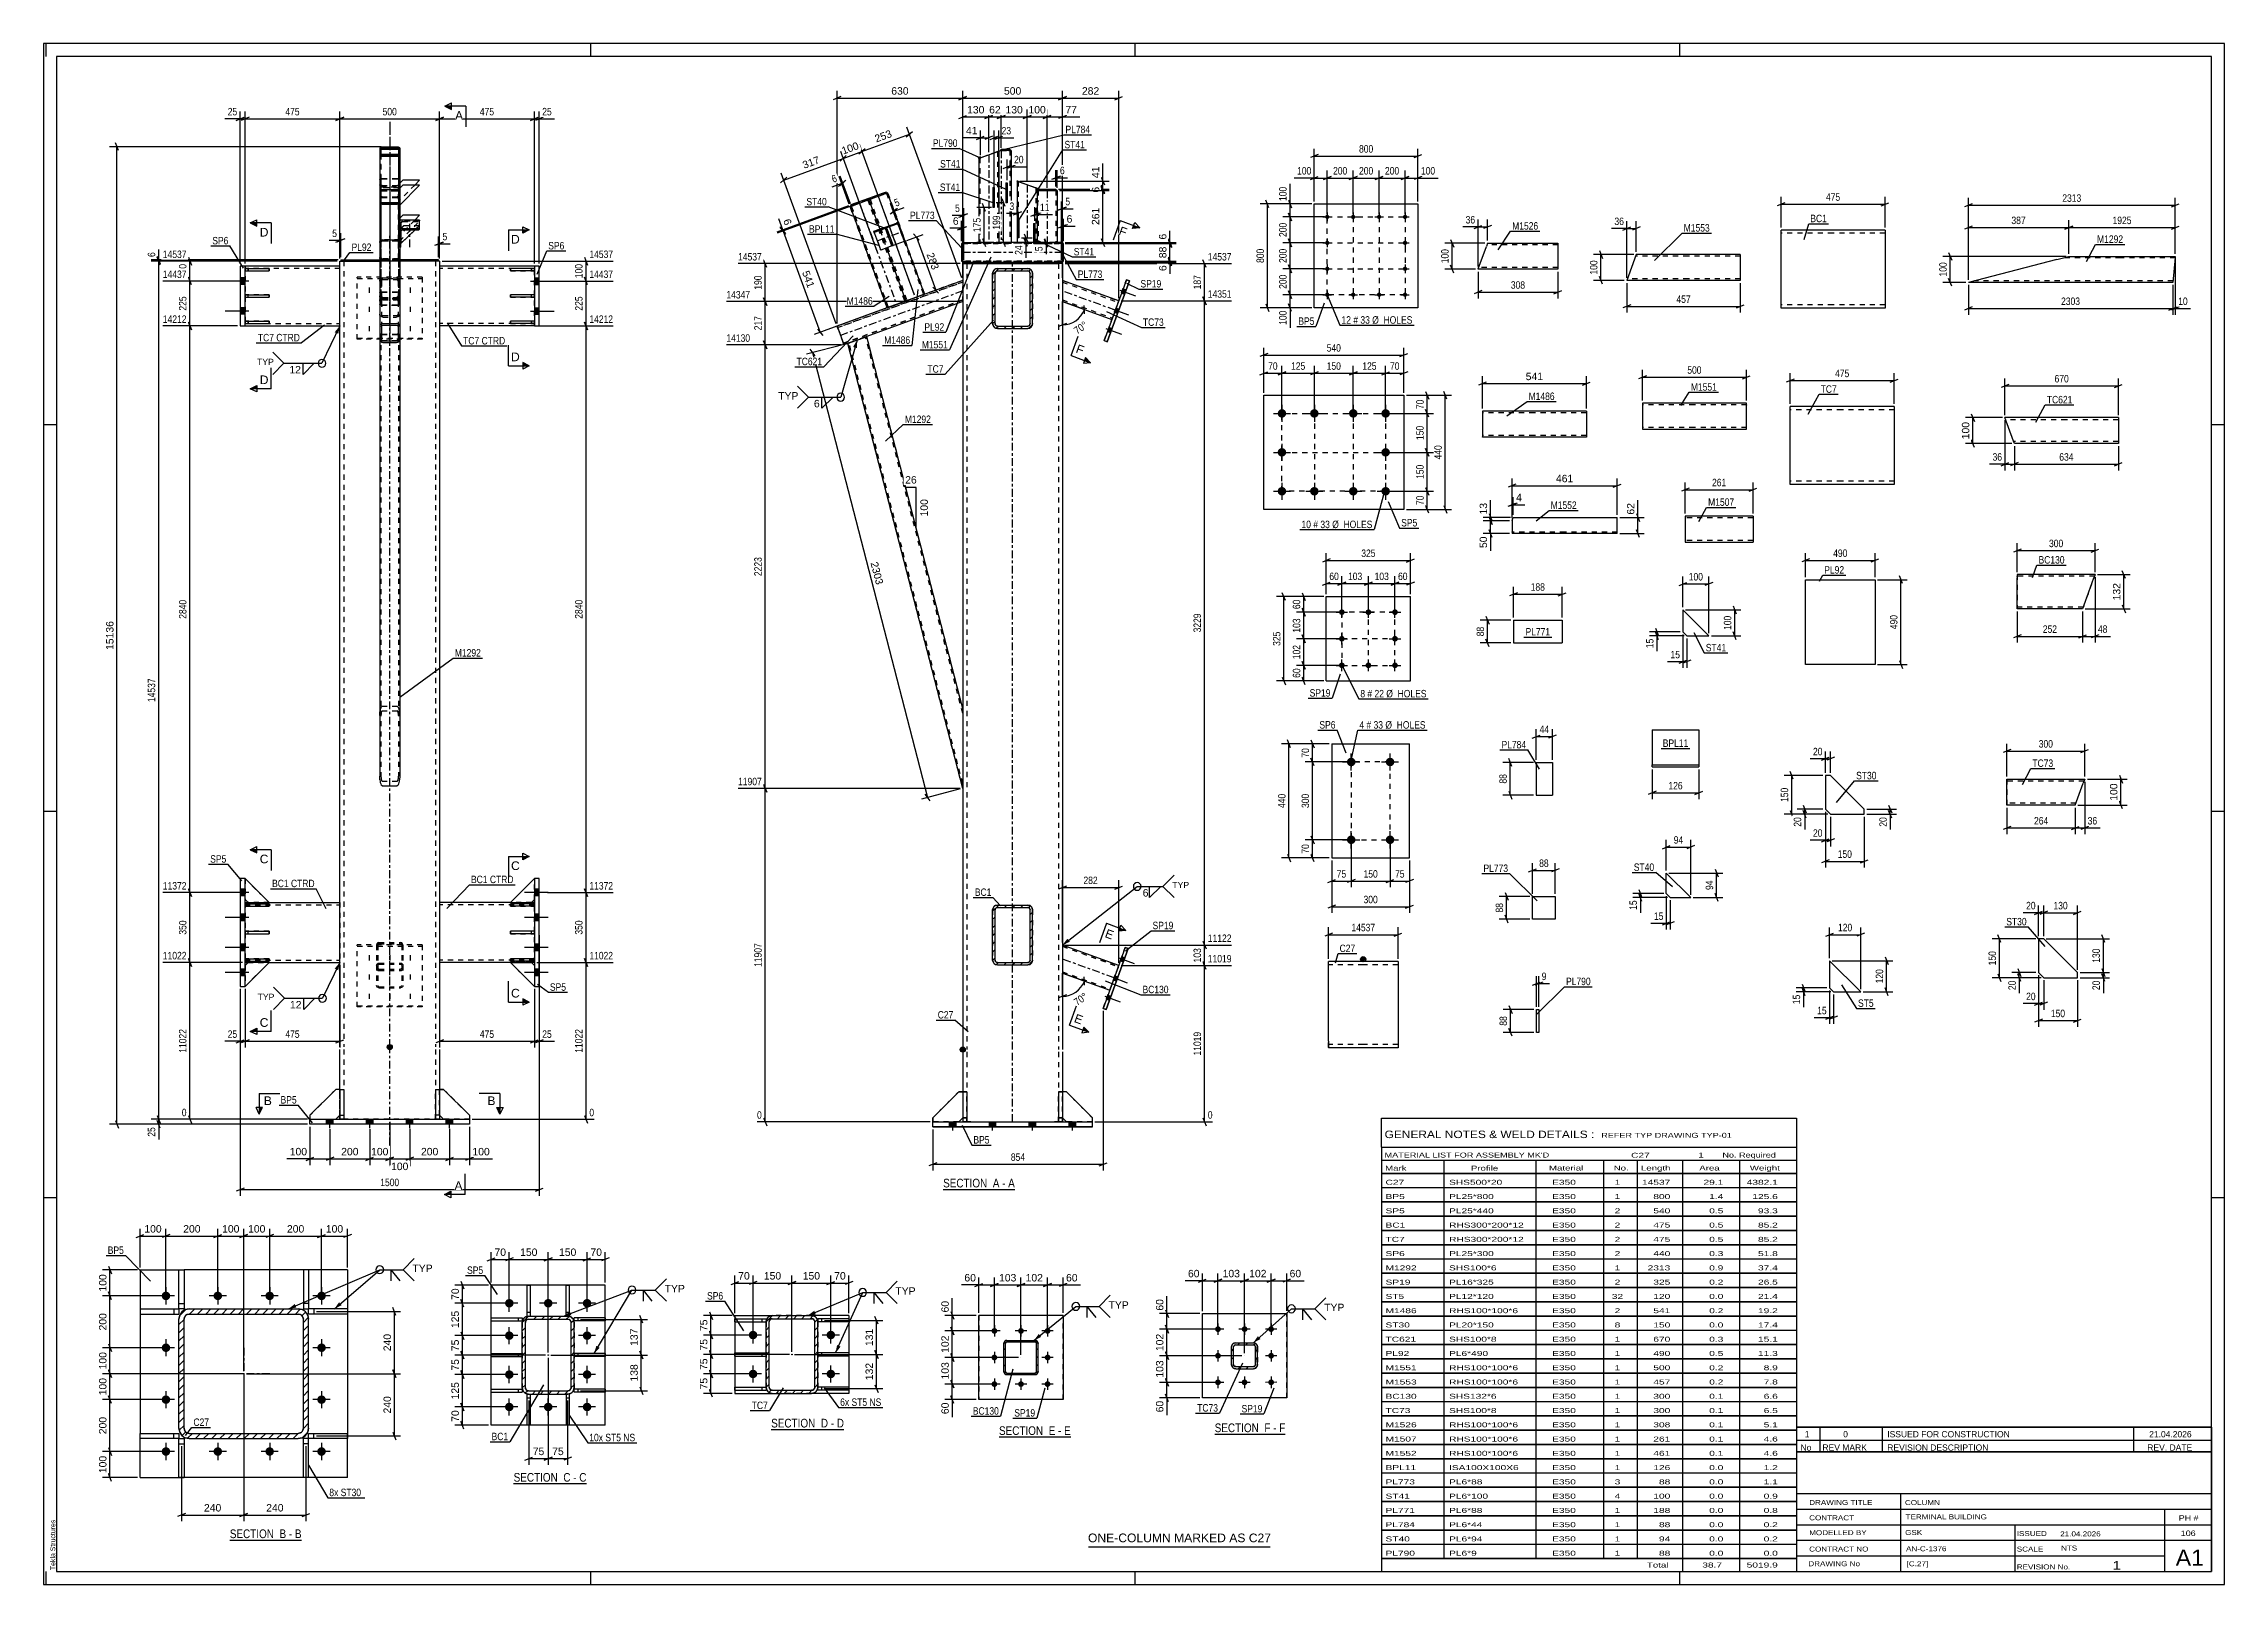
# Paper-space layout 'Layout1' of a CAD drawing. Header units: millimetres. Extents: x 0 to 841, y 0 to 594.
# The model-space entities are those that its viewports show. They can reach past a viewport. Long polylines and large blocks are cut down to what shows.
import ezdxf

# ---------------------------------------------------------------- set-up
doc = ezdxf.new("R2010")
doc.units = ezdxf.units.MM
doc.linetypes.add('DXK_LINE_DOT2', pattern=[3.9198, 1.9599, -1.9599])
doc.linetypes.add('DXK_LINE_DOT3', pattern=[5.9187, 2.979, -0.9799, 0.9799, -0.9799])
doc.layers.add('Viewport layer', color=7, linetype='Continuous', plot=False)
doc.styles.add('Arial', font='ARIAL.TTF', dxfattribs={"height": 0.2})
doc.styles.add('Arial Narrow', font='ARIALN.TTF', dxfattribs={"height": 0.2})

# ---------------------------------------------------------------- blocks, each defined once
blk = doc.blocks.new('Unknown-275655210-18 - 14803')
at = {"color": 6, "linetype": 'Continuous'}
blk.add_line((368.44, 56.85), (396.09, 56.85), dxfattribs=at)
at = {"color": 0, "linetype": 'Continuous'}
blk.add_wipeout([(386.55, 57.6), (386.55, 61.1), (368.44, 61.1), (368.44, 57.6)], dxfattribs=at)
blk.add_wipeout([(390.16, 57.6), (390.16, 61.1), (387.6, 61.1), (387.6, 57.6)], dxfattribs=at)
at = {"color": 7, "linetype": 'Continuous', "style": 'Arial Narrow'}
blk.add_text('SECTION ', height=3.34, dxfattribs=at).set_placement((368.44, 57.6))
at = {"color": 0, "linetype": 'Continuous'}
blk.add_wipeout([(392.48, 57.6), (392.48, 61.1), (391.21, 61.1), (391.21, 57.6)], dxfattribs=at)
blk.add_wipeout([(396.09, 57.6), (396.09, 61.1), (393.53, 61.1), (393.53, 57.6)], dxfattribs=at)
at = {"color": 7, "linetype": 'Continuous', "style": 'Arial Narrow'}
for s, p in [('E', (387.6, 57.6)), ('-', (391.21, 57.6)), ('E', (393.53, 57.6))]:
    blk.add_text(s, height=3.34, dxfattribs=at).set_placement(p)
blk = doc.blocks.new('Unknown-275655210-1133')
at = {"color": 5, "linetype": 'Continuous'}
for p, q in [((841, 594), (0, 594)), ((0, 594), (0, 0)), ((1, 589), (1, 594)), ((836, 589), (5, 589)), ((5, 589), (5, 5)), ((211, 589), (211, 594)), ((421, 589), (421, 594)), ((631, 589), (631, 594)), ((836, 5), (836, 589)), ((841, 0), (841, 594)), ((5, 447), (0, 447)), ((841, 447), (836, 447)), ((5, 298), (0, 298)), ((841, 298), (836, 298)), ((5, 149), (0, 149)), ((841, 149), (836, 149)), ((0, 0), (841, 0)), ((1, 0), (1, 5)), ((5, 5), (836, 5)), ((211, 0), (211, 5)), ((421, 0), (421, 5)), ((631, 0), (631, 5))]:
    blk.add_line(p, q, dxfattribs=at)
at = {"color": 174, "linetype": 'Continuous', "style": 'Arial'}
blk.add_text('Tekla Structures', height=1.9102, rotation=90, dxfattribs=at).set_placement((4.5, 5.5))
blk = doc.blocks.new('Unknown-275655210-13 - 15121')
at = {"color": 6, "linetype": 'Continuous'}
blk.add_line((451.62, 57.94), (478.84, 57.94), dxfattribs=at)
at = {"color": 0, "linetype": 'Continuous'}
blk.add_wipeout([(469.73, 58.69), (469.73, 62.19), (451.62, 62.19), (451.62, 58.69)], dxfattribs=at)
blk.add_wipeout([(473.12, 58.69), (473.12, 62.19), (470.78, 62.19), (470.78, 58.69)], dxfattribs=at)
at = {"color": 7, "linetype": 'Continuous', "style": 'Arial Narrow'}
blk.add_text('SECTION ', height=3.34, dxfattribs=at).set_placement((451.62, 58.69))
at = {"color": 0, "linetype": 'Continuous'}
blk.add_wipeout([(475.44, 58.69), (475.44, 62.19), (474.17, 62.19), (474.17, 58.69)], dxfattribs=at)
blk.add_wipeout([(478.84, 58.69), (478.84, 62.19), (476.49, 62.19), (476.49, 58.69)], dxfattribs=at)
at = {"color": 7, "linetype": 'Continuous', "style": 'Arial Narrow'}
for s, p in [('F', (470.78, 58.69)), ('-', (474.17, 58.69)), ('F', (476.49, 58.69))]:
    blk.add_text(s, height=3.34, dxfattribs=at).set_placement(p)
blk = doc.blocks.new('Unknown-275655210-14 - 11902')
at = {"color": 6, "linetype": 'Continuous'}
blk.add_line((71.81, 17.09), (99.46, 17.09), dxfattribs=at)
at = {"color": 0, "linetype": 'Continuous'}
blk.add_wipeout([(89.92, 17.84), (89.92, 21.34), (71.81, 21.34), (71.81, 17.84)], dxfattribs=at)
blk.add_wipeout([(93.52, 17.84), (93.52, 21.34), (90.97, 21.34), (90.97, 17.84)], dxfattribs=at)
at = {"color": 7, "linetype": 'Continuous', "style": 'Arial Narrow'}
blk.add_text('SECTION ', height=3.34, dxfattribs=at).set_placement((71.81, 17.84))
at = {"color": 0, "linetype": 'Continuous'}
blk.add_wipeout([(95.85, 17.84), (95.85, 21.34), (94.57, 21.34), (94.57, 17.84)], dxfattribs=at)
blk.add_wipeout([(99.46, 17.84), (99.46, 21.34), (96.9, 21.34), (96.9, 17.84)], dxfattribs=at)
at = {"color": 7, "linetype": 'Continuous', "style": 'Arial Narrow'}
for s, p in [('B', (90.97, 17.84)), ('-', (94.57, 17.84)), ('B', (96.9, 17.84))]:
    blk.add_text(s, height=3.34, dxfattribs=at).set_placement(p)
blk = doc.blocks.new('Unknown-275655210-17 - 3681')
at = {"color": 6, "linetype": 'Continuous'}
blk.add_line((346.89, 152.29), (374.54, 152.29), dxfattribs=at)
at = {"color": 0, "linetype": 'Continuous'}
blk.add_wipeout([(365, 153.04), (365, 156.54), (346.89, 156.54), (346.89, 153.04)], dxfattribs=at)
blk.add_wipeout([(368.61, 153.04), (368.61, 156.54), (366.05, 156.54), (366.05, 153.04)], dxfattribs=at)
at = {"color": 7, "linetype": 'Continuous', "style": 'Arial Narrow'}
blk.add_text('SECTION ', height=3.34, dxfattribs=at).set_placement((346.89, 153.04))
at = {"color": 0, "linetype": 'Continuous'}
blk.add_wipeout([(370.93, 153.04), (370.93, 156.54), (369.66, 156.54), (369.66, 153.04)], dxfattribs=at)
blk.add_wipeout([(374.54, 153.04), (374.54, 156.54), (371.98, 156.54), (371.98, 153.04)], dxfattribs=at)
at = {"color": 7, "linetype": 'Continuous', "style": 'Arial Narrow'}
for s, p in [('A', (366.05, 153.04)), ('-', (369.66, 153.04)), ('A', (371.98, 153.04))]:
    blk.add_text(s, height=3.34, dxfattribs=at).set_placement(p)
blk = doc.blocks.new('Unknown-275655210-35 - 12402')
at = {"color": 6, "linetype": 'Continuous'}
blk.add_line((181.27, 38.84), (209.34, 38.84), dxfattribs=at)
at = {"color": 0, "linetype": 'Continuous'}
blk.add_wipeout([(199.38, 39.59), (199.38, 43.09), (181.27, 43.09), (181.27, 39.59)], dxfattribs=at)
blk.add_wipeout([(203.2, 39.59), (203.2, 43.09), (200.43, 43.09), (200.43, 39.59)], dxfattribs=at)
at = {"color": 7, "linetype": 'Continuous', "style": 'Arial Narrow'}
blk.add_text('SECTION ', height=3.34, dxfattribs=at).set_placement((181.27, 39.59))
at = {"color": 0, "linetype": 'Continuous'}
blk.add_wipeout([(205.52, 39.59), (205.52, 43.09), (204.25, 43.09), (204.25, 39.59)], dxfattribs=at)
blk.add_wipeout([(209.34, 39.59), (209.34, 43.09), (206.57, 43.09), (206.57, 39.59)], dxfattribs=at)
at = {"color": 7, "linetype": 'Continuous', "style": 'Arial Narrow'}
for s, p in [('C', (200.43, 39.59)), ('C', (206.57, 39.59)), ('-', (204.25, 39.59))]:
    blk.add_text(s, height=3.34, dxfattribs=at).set_placement(p)
blk = doc.blocks.new('Unknown-275655210-45 - 12827')
at = {"color": 6, "linetype": 'Continuous'}
blk.add_line((280.58, 59.74), (308.65, 59.74), dxfattribs=at)
at = {"color": 0, "linetype": 'Continuous'}
blk.add_wipeout([(298.69, 60.49), (298.69, 63.99), (280.58, 63.99), (280.58, 60.49)], dxfattribs=at)
blk.add_wipeout([(302.51, 60.49), (302.51, 63.99), (299.74, 63.99), (299.74, 60.49)], dxfattribs=at)
at = {"color": 7, "linetype": 'Continuous', "style": 'Arial Narrow'}
blk.add_text('SECTION ', height=3.34, dxfattribs=at).set_placement((280.58, 60.49))
at = {"color": 0, "linetype": 'Continuous'}
blk.add_wipeout([(304.84, 60.49), (304.84, 63.99), (303.56, 63.99), (303.56, 60.49)], dxfattribs=at)
blk.add_wipeout([(308.65, 60.49), (308.65, 63.99), (305.89, 63.99), (305.89, 60.49)], dxfattribs=at)
at = {"color": 7, "linetype": 'Continuous', "style": 'Arial Narrow'}
for s, p in [('D', (299.74, 60.49)), ('-', (303.56, 60.49)), ('D', (305.89, 60.49))]:
    blk.add_text(s, height=3.34, dxfattribs=at).set_placement(p)
blk = doc.blocks.new('Part-275655210-14847 - 14803')
at = {"linetype": 'Continuous'}
h = blk.add_hatch(dxfattribs=at)
h.set_pattern_fill('', scale=0.7, style=0, pattern_type=0)
h.set_pattern_definition([(45, (382.7741, 80.954), (-1.57154, 1.57154), [])])
h.paths.add_polyline_path([(382.31, 80.86), (382.77, 80.95), (383.16, 81.21), (383.42, 81.6), (383.51, 82.06), (383.51, 92.86), (383.42, 93.32), (383.16, 93.71), (382.77, 93.97), (382.31, 94.06), (371.51, 94.06), (371.05, 93.97), (370.66, 93.71), (370.4, 93.32), (370.31, 92.86), (370.31, 82.06), (370.41, 81.6), (370.67, 81.21), (371.06, 80.95), (371.51, 80.86)])
h.paths.add_polyline_path([(371.51, 81.46), (371.29, 81.51), (371.09, 81.64), (370.96, 81.83), (370.91, 82.06), (370.91, 92.86), (370.96, 93.09), (371.09, 93.28), (371.28, 93.41), (371.51, 93.46), (382.31, 93.46), (382.54, 93.42), (382.74, 93.29), (382.87, 93.09), (382.91, 92.86), (382.91, 82.06), (382.87, 81.83), (382.74, 81.64), (382.54, 81.51), (382.31, 81.46)])
at = {"color": 7, "linetype": 'DXK_LINE_DOT2'}
for p, q in [((370.31, 92.86), (370.4, 93.32)), ((370.32, 82.06), (370.31, 92.86)), ((370.31, 92.86), (370.31, 92.86)), ((370.96, 93.09), (370.91, 92.86)), ((370.91, 92.86), (370.91, 92.86)), ((370.92, 82.06), (370.91, 92.86)), ((371.05, 93.97), (371.51, 94.06)), ((371.51, 94.06), (382.31, 94.06)), ((371.51, 94.06), (371.51, 94.06)), ((371.51, 93.46), (371.51, 93.46)), ((382.31, 94.06), (382.31, 94.06)), ((382.31, 94.06), (382.77, 93.97)), ((382.31, 93.46), (382.31, 93.46)), ((382.74, 93.29), (382.54, 93.42)), ((382.74, 93.29), (382.74, 93.29)), ((382.87, 93.09), (382.74, 93.29)), ((382.91, 92.86), (382.87, 93.09)), ((382.91, 92.86), (382.91, 92.86)), ((382.92, 82.06), (382.91, 92.86)), ((383.42, 93.32), (383.51, 92.86)), ((383.52, 82.06), (383.51, 92.86)), ((383.51, 92.86), (383.51, 92.86)), ((370.32, 82.06), (370.31, 82.06)), ((370.41, 81.6), (370.32, 82.06)), ((370.67, 81.21), (370.67, 81.21)), ((370.92, 82.06), (370.91, 82.06)), ((370.92, 82.06), (370.96, 81.83)), ((370.96, 81.83), (371.09, 81.63)), ((371.09, 81.63), (371.29, 81.5)), ((371.29, 81.5), (371.52, 81.46)), ((371.52, 81.46), (371.51, 81.46)), ((371.52, 80.86), (371.51, 80.86)), ((371.52, 81.46), (382.32, 81.46)), ((382.32, 81.46), (382.31, 81.46)), ((382.32, 80.86), (382.31, 80.86)), ((382.32, 81.46), (382.54, 81.51)), ((382.32, 80.86), (382.32, 80.86)), ((382.54, 81.51), (382.74, 81.64)), ((382.74, 81.64), (382.87, 81.83)), ((382.87, 81.83), (382.92, 82.06)), ((382.92, 82.06), (382.91, 82.06)), ((383.51, 82.06), (383.42, 81.6)), ((383.52, 82.06), (383.51, 82.06)), ((383.52, 82.06), (383.51, 82.06))]:
    blk.add_line(p, q, dxfattribs=at)
at = {"color": 2, "linetype": 'Continuous'}
for p, q in [((370.4, 93.32), (370.31, 92.86)), ((370.31, 82.06), (370.31, 92.86)), ((370.91, 92.86), (370.96, 93.09)), ((370.91, 82.06), (370.91, 92.86)), ((371.09, 93.28), (370.96, 93.09)), ((370.96, 93.09), (371.09, 93.28)), ((371.51, 94.06), (371.05, 93.97)), ((371.28, 93.41), (371.09, 93.28)), ((371.09, 93.28), (371.28, 93.41)), ((371.51, 93.46), (371.28, 93.41)), ((371.28, 93.41), (371.51, 93.46)), ((371.51, 94.06), (382.31, 94.06)), ((371.51, 93.46), (382.31, 93.46)), ((371.51, 93.46), (382.31, 93.46)), ((382.77, 93.97), (382.31, 94.06)), ((382.54, 93.42), (382.31, 93.46)), ((382.31, 93.46), (382.54, 93.42)), ((382.54, 93.42), (382.74, 93.29)), ((382.74, 93.29), (382.87, 93.09)), ((382.87, 93.09), (382.91, 92.86)), ((382.91, 82.06), (382.91, 92.86)), ((383.51, 92.86), (383.42, 93.32)), ((383.51, 82.06), (383.51, 92.86)), ((370.31, 82.06), (370.41, 81.6)), ((370.96, 81.83), (370.91, 82.06)), ((371.09, 81.64), (370.96, 81.83)), ((371.52, 80.86), (371.06, 80.95)), ((371.06, 80.95), (371.51, 80.86)), ((371.29, 81.51), (371.09, 81.64)), ((371.51, 81.46), (371.29, 81.51)), ((371.51, 81.46), (382.31, 81.46)), ((371.51, 80.86), (382.31, 80.86)), ((371.52, 80.86), (382.32, 80.86)), ((382.54, 81.51), (382.31, 81.46)), ((382.31, 80.86), (382.77, 80.95)), ((382.32, 81.46), (382.32, 81.46)), ((382.77, 80.95), (382.32, 80.86)), ((382.74, 81.64), (382.54, 81.51)), ((382.87, 81.83), (382.74, 81.64)), ((382.91, 82.06), (382.87, 81.83)), ((383.42, 81.6), (383.51, 82.06))]:
    blk.add_line(p, q, dxfattribs=at)
at = {"color": 7, "linetype": 'DXK_LINE_DOT3'}
blk.add_line((376.91, 87.46), (376.91, 87.46), dxfattribs=at)
at = {"color": 7, "linetype": 'DXK_LINE_DOT2'}
for centre, start, end in [((371.51, 92.86), 112.50991, 157.50991), ((382.31, 92.86), 22.50991, 67.50991), ((371.52, 82.06), 202.50991, 247.50991), ((382.32, 82.06), 292.50946, 292.6976)]:
    blk.add_arc(centre, 1.2, start, end, dxfattribs=at)
at = {"color": 2, "linetype": 'Continuous'}
for centre, start, end in [((371.51, 92.86), 112.50991, 157.50991), ((382.31, 92.86), 22.50991, 67.50991), ((371.51, 82.06), 202.50991, 247.50991), ((382.31, 82.06), 292.50991, 337.50991), ((382.32, 82.06), 292.69804, 337.50991)]:
    blk.add_arc(centre, 1.2, start, end, dxfattribs=at)
blk = doc.blocks.new('Part-275655210-14849 - 14803')
at = {"color": 2, "linetype": 'Continuous'}
for p, q in [((393.16, 103.71), (360.66, 103.71)), ((360.66, 103.71), (360.66, 103.71)), ((360.67, 71.21), (360.66, 103.71)), ((393.16, 103.71), (393.16, 103.71)), ((393.16, 103.71), (393.17, 71.21)), ((393.17, 71.21), (360.67, 71.21)), ((360.67, 71.21), (360.67, 71.21)), ((393.17, 71.21), (393.17, 71.21))]:
    blk.add_line(p, q, dxfattribs=at)
at = {"color": 7, "linetype": 'DXK_LINE_DOT2'}
for p, q in [((393.16, 103.71), (360.66, 103.71)), ((360.66, 103.71), (360.67, 71.21)), ((393.17, 71.21), (393.16, 103.71)), ((393.17, 71.21), (360.67, 71.21))]:
    blk.add_line(p, q, dxfattribs=at)
blk = doc.blocks.new('Bolt-275655210-14885 - 14803')
at = {"linetype": 'Continuous'}
for points in [[(366.97, 96.65), (366.74, 96.61), (366.51, 96.62), (366.29, 96.67), (366.08, 96.77), (365.9, 96.92), (365.75, 97.09), (365.64, 97.3), (365.58, 97.52), (365.56, 97.75), (365.59, 97.97), (365.67, 98.19), (365.79, 98.38), (365.95, 98.55), (366.14, 98.68), (366.36, 98.77), (366.58, 98.81), (366.81, 98.8), (367.04, 98.74), (367.24, 98.64), (367.43, 98.5), (367.57, 98.32), (367.68, 98.12), (367.75, 97.9), (367.76, 97.67), (367.73, 97.44), (367.65, 97.23), (367.53, 97.03), (367.37, 96.87), (367.18, 96.74)], [(377.22, 96.65), (376.99, 96.61), (376.76, 96.62), (376.54, 96.68), (376.33, 96.78), (376.15, 96.92), (376, 97.09), (375.89, 97.3), (375.83, 97.52), (375.81, 97.75), (375.84, 97.97), (375.92, 98.19), (376.04, 98.39), (376.2, 98.55), (376.39, 98.68), (376.61, 98.77), (376.83, 98.81), (377.06, 98.8), (377.29, 98.74), (377.49, 98.64), (377.68, 98.5), (377.82, 98.33), (377.93, 98.12), (378, 97.9), (378.01, 97.67), (377.98, 97.45), (377.9, 97.23), (377.78, 97.03), (377.62, 96.87), (377.43, 96.74)], [(387.47, 96.65), (387.24, 96.61), (387.01, 96.62), (386.79, 96.68), (386.58, 96.78), (386.4, 96.92), (386.25, 97.1), (386.14, 97.3), (386.08, 97.52), (386.06, 97.75), (386.09, 97.98), (386.17, 98.19), (386.29, 98.39), (386.45, 98.55), (386.64, 98.68), (386.86, 98.77), (387.08, 98.81), (387.31, 98.8), (387.54, 98.75), (387.74, 98.65), (387.93, 98.5), (388.07, 98.33), (388.18, 98.13), (388.25, 97.9), (388.26, 97.67), (388.23, 97.45), (388.15, 97.23), (388.03, 97.04), (387.87, 96.87), (387.68, 96.74)], [(366.97, 86.4), (366.74, 86.36), (366.51, 86.37), (366.29, 86.42), (366.08, 86.52), (365.9, 86.67), (365.75, 86.84), (365.64, 87.05), (365.58, 87.27), (365.56, 87.5), (365.6, 87.72), (365.67, 87.94), (365.8, 88.13), (365.96, 88.3), (366.15, 88.43), (366.36, 88.52), (366.59, 88.56), (366.82, 88.55), (367.04, 88.49), (367.25, 88.39), (367.43, 88.25), (367.58, 88.07), (367.68, 87.87), (367.75, 87.65), (367.76, 87.42), (367.73, 87.19), (367.65, 86.98), (367.53, 86.78), (367.37, 86.62), (367.18, 86.49)], [(387.47, 86.4), (387.24, 86.36), (387.01, 86.37), (386.79, 86.43), (386.58, 86.53), (386.4, 86.67), (386.25, 86.85), (386.14, 87.05), (386.08, 87.27), (386.06, 87.5), (386.1, 87.73), (386.17, 87.94), (386.3, 88.14), (386.46, 88.3), (386.65, 88.43), (386.86, 88.52), (387.09, 88.56), (387.32, 88.55), (387.54, 88.5), (387.75, 88.4), (387.93, 88.25), (388.08, 88.08), (388.18, 87.88), (388.25, 87.65), (388.26, 87.42), (388.23, 87.2), (388.15, 86.98), (388.03, 86.79), (387.87, 86.62), (387.68, 86.49)], [(366.97, 76.15), (366.74, 76.11), (366.51, 76.12), (366.29, 76.17), (366.08, 76.27), (365.9, 76.42), (365.75, 76.59), (365.65, 76.8), (365.58, 77.02), (365.57, 77.25), (365.6, 77.47), (365.68, 77.69), (365.8, 77.88), (365.96, 78.05), (366.15, 78.18), (366.36, 78.27), (366.59, 78.31), (366.82, 78.3), (367.04, 78.24), (367.25, 78.14), (367.43, 78), (367.58, 77.82), (367.69, 77.62), (367.75, 77.4), (367.77, 77.17), (367.73, 76.94), (367.66, 76.73), (367.53, 76.53), (367.37, 76.37), (367.18, 76.24)], [(377.22, 76.15), (376.99, 76.11), (376.76, 76.12), (376.54, 76.18), (376.33, 76.28), (376.15, 76.42), (376, 76.59), (375.9, 76.8), (375.83, 77.02), (375.82, 77.25), (375.85, 77.48), (375.93, 77.69), (376.05, 77.89), (376.21, 78.05), (376.4, 78.18), (376.61, 78.27), (376.84, 78.31), (377.07, 78.3), (377.29, 78.24), (377.5, 78.14), (377.68, 78), (377.83, 77.83), (377.94, 77.62), (378, 77.4), (378.02, 77.17), (377.98, 76.95), (377.91, 76.73), (377.78, 76.53), (377.62, 76.37), (377.43, 76.24)], [(387.47, 76.15), (387.24, 76.11), (387.01, 76.12), (386.79, 76.18), (386.58, 76.28), (386.4, 76.42), (386.25, 76.6), (386.15, 76.8), (386.08, 77.02), (386.07, 77.25), (386.1, 77.48), (386.18, 77.69), (386.3, 77.89), (386.46, 78.05), (386.65, 78.18), (386.86, 78.27), (387.09, 78.31), (387.32, 78.3), (387.54, 78.25), (387.75, 78.15), (387.93, 78), (388.08, 77.83), (388.19, 77.63), (388.25, 77.4), (388.27, 77.17), (388.23, 76.95), (388.16, 76.73), (388.03, 76.54), (387.87, 76.37), (387.68, 76.24)]]:
    blk.add_hatch(color=1, dxfattribs=at).paths.add_polyline_path(points)
at = {"color": 1, "linetype": 'Continuous'}
for p, q in [((368.86, 97.71), (364.46, 97.71)), ((366.66, 99.91), (366.66, 95.51)), ((379.11, 97.71), (374.71, 97.71)), ((376.91, 99.91), (376.91, 95.51)), ((389.36, 97.71), (384.96, 97.71)), ((387.16, 99.91), (387.16, 95.51)), ((368.86, 87.46), (364.46, 87.46)), ((366.66, 89.66), (366.66, 85.26)), ((389.36, 87.46), (384.96, 87.46)), ((387.16, 89.66), (387.16, 85.26)), ((368.87, 77.21), (364.47, 77.21)), ((366.67, 79.41), (366.67, 75.01)), ((379.12, 77.21), (374.72, 77.21)), ((376.92, 79.41), (376.92, 75.01)), ((389.37, 77.21), (384.97, 77.21)), ((387.17, 79.41), (387.17, 75.01))]:
    blk.add_line(p, q, dxfattribs=at)
blk = doc.blocks.new('Part-275655210-1305 - 1289')
at = {"color": 2, "linetype": 'Continuous'}
for p, q in [((776.35, 510.76), (742.26, 501.96)), ((776.35, 510.76), (781, 511.96)), ((781, 511.96), (801, 511.96)), ((801.1, 511.96), (822.06, 511.96)), ((822.03, 511.61), (821.1, 501.96)), ((822.05, 511.87), (822.03, 511.61)), ((822.06, 511.96), (822.05, 511.87)), ((801, 501.96), (742.26, 501.96)), ((821.1, 501.96), (801.1, 501.96))]:
    blk.add_line(p, q, dxfattribs=at)
at = {"color": 7, "linetype": 'DXK_LINE_DOT2'}
for p, q in [((801, 511.36), (778.67, 511.36)), ((779.63, 511.61), (781, 511.96)), ((822, 511.36), (801.1, 511.36)), ((801, 502.56), (744.58, 502.56)), ((821.15, 502.56), (801.1, 502.56))]:
    blk.add_line(p, q, dxfattribs=at)
blk = doc.blocks.new('Part-275655210-1519 - 1429')
at = {"color": 2, "linetype": 'Continuous'}
for p, q in [((77.71, 251.77), (86.94, 251.77)), ((77.71, 251.77), (77.71, 250.85)), ((77.71, 250.85), (86.94, 250.85)), ((86.94, 251.77), (86.94, 250.85))]:
    blk.add_line(p, q, dxfattribs=at)
at = {"color": 7, "linetype": 'DXK_LINE_DOT2'}
blk.add_line((78.86, 250.85), (78.86, 251.77), dxfattribs=at)
blk = doc.blocks.new('Part-275655210-1455 - 1429')
at = {"color": 7, "linetype": 'DXK_LINE_DOT2'}
for p, q in [((189.25, 507.27), (180.01, 507.27)), ((180.01, 507.27), (180.01, 506.35)), ((180.01, 506.35), (189.25, 506.35)), ((188.09, 507.27), (188.09, 506.35)), ((189.25, 506.35), (189.25, 507.27))]:
    blk.add_line(p, q, dxfattribs=at)
blk = doc.blocks.new('Part-275655210-1495 - 1429')
at = {"color": 7, "linetype": 'DXK_LINE_DOT2'}
for p, q in [((120.97, 222.6), (120.97, 246.52)), ((145.97, 246.52), (120.97, 246.52)), ((120.97, 246.09), (145.97, 246.09)), ((145.97, 246.52), (145.97, 222.6)), ((120.97, 223.02), (145.97, 223.02)), ((145.97, 222.6), (120.97, 222.6))]:
    blk.add_line(p, q, dxfattribs=at)
blk = doc.blocks.new('Part-275655210-1535 - 1429')
at = {"color": 2, "linetype": 'Continuous'}
for p, q in [((189.25, 241.19), (180.01, 241.19)), ((180.01, 240.27), (180.01, 241.19)), ((189.25, 240.27), (180.01, 240.27)), ((189.25, 241.19), (189.25, 240.27))]:
    blk.add_line(p, q, dxfattribs=at)
at = {"color": 7, "linetype": 'DXK_LINE_DOT2'}
blk.add_line((188.09, 240.27), (188.09, 241.19), dxfattribs=at)
blk = doc.blocks.new('Part-275655210-1435 - 1429')
at = {"color": 7, "linetype": 'DXK_LINE_DOT2'}
for p, q in [((129.7, 481.84), (129.63, 481.72)), ((129.63, 481.72), (129.63, 479.99)), ((129.9, 481.94), (129.7, 481.84)), ((129.71, 479.58), (129.9, 479.48)), ((130.2, 482.01), (129.9, 481.94)), ((129.9, 479.48), (130.2, 479.42)), ((130.09, 481.72), (130.12, 481.78)), ((130.09, 481.72), (130.09, 311.54)), ((130.12, 479.65), (130.09, 479.71)), ((130.12, 481.78), (130.22, 481.83)), ((130.22, 479.6), (130.12, 479.65)), ((130.55, 482.03), (130.2, 482.01)), ((130.2, 479.42), (130.55, 479.39)), ((130.22, 481.83), (130.37, 481.86)), ((130.37, 479.56), (130.22, 479.6)), ((130.37, 481.86), (130.55, 481.88)), ((130.55, 479.55), (130.37, 479.56)), ((130.55, 482.03), (136.4, 482.03)), ((130.55, 481.88), (136.4, 481.88)), ((130.55, 479.55), (136.4, 479.55)), ((130.55, 479.39), (136.4, 479.39)), ((136.75, 482.01), (136.4, 482.03)), ((136.4, 481.88), (136.57, 481.86)), ((136.57, 479.56), (136.4, 479.55)), ((136.4, 479.39), (136.75, 479.42)), ((136.57, 481.86), (136.72, 481.83)), ((136.72, 479.6), (136.57, 479.56)), ((136.72, 481.83), (136.82, 481.78)), ((136.82, 479.65), (136.72, 479.6)), ((137.05, 481.94), (136.75, 482.01)), ((136.75, 479.42), (137.05, 479.48)), ((136.82, 481.78), (136.86, 481.72)), ((136.86, 479.71), (136.82, 479.65)), ((136.86, 481.72), (136.86, 311.54)), ((137.25, 481.84), (137.05, 481.94)), ((137.23, 479.58), (137.05, 479.48)), ((137.32, 481.72), (137.25, 481.84)), ((137.32, 481.72), (137.32, 479.99)), ((130.2, 338.34), (130.55, 338.62)), ((130.55, 336.78), (130.37, 336.64)), ((130.55, 338.62), (136.4, 338.62)), ((130.55, 336.78), (136.4, 336.78)), ((136.4, 338.62), (136.75, 338.34)), ((136.57, 336.64), (136.4, 336.78)), ((129.63, 334.93), (129.7, 336.34)), ((130.12, 335.64), (130.09, 334.93)), ((136.86, 334.93), (136.82, 335.64)), ((137.25, 336.34), (137.32, 334.93)), ((130.09, 311.54), (130.12, 310.83)), ((136.82, 310.83), (136.86, 311.54)), ((130.37, 309.83), (130.55, 309.69)), ((130.55, 309.69), (136.4, 309.69)), ((136.4, 309.69), (136.57, 309.83))]:
    blk.add_line(p, q, dxfattribs=at)
at = {"color": 2, "linetype": 'Continuous'}
for p, q in [((129.63, 479.99), (129.63, 311.54)), ((129.63, 479.71), (129.7, 479.59)), ((129.7, 479.59), (129.71, 479.58)), ((137.25, 479.59), (137.23, 479.58)), ((137.25, 479.59), (137.32, 479.71)), ((137.32, 479.99), (137.32, 311.54)), ((129.7, 310.13), (129.63, 311.54)), ((137.32, 311.54), (137.25, 310.13)), ((130.55, 307.85), (130.2, 308.13)), ((130.55, 307.85), (136.4, 307.85)), ((136.75, 308.13), (136.4, 307.85))]:
    blk.add_line(p, q, dxfattribs=at)
at = {"color": 7, "linetype": 'DXK_LINE_DOT2'}
for centre, radius, start, end in [((135.08, 336.06), 5.39, 154.93877, 176.99464), ((132.81, 335.49), 2.69, 154.93877, 176.99464), ((134.13, 335.49), 2.69, 3.00536, 25.06123), ((131.87, 336.06), 5.39, 3.00536, 25.06123), ((132.81, 310.97), 2.69, 183.00536, 205.06123), ((134.13, 310.97), 2.69, 334.93877, 356.99464)]:
    blk.add_arc(centre, radius, start, end, dxfattribs=at)
at = {"color": 2, "linetype": 'Continuous'}
for centre, start, end in [((135.08, 310.41), 183.00536, 205.06123), ((131.87, 310.41), 334.93877, 356.99464)]:
    blk.add_arc(centre, 5.39, start, end, dxfattribs=at)
blk = doc.blocks.new('Part-275655210-1436 - 1429')
at = {"color": 7, "linetype": 'DXK_LINE_DOT2'}
for p, q in [((129.63, 502.39), (129.72, 502.89)), ((129.63, 502.39), (129.63, 493.4)), ((129.72, 496.32), (129.63, 496.82)), ((130.29, 502.64), (130.24, 502.39)), ((130.24, 502.39), (130.24, 484.9)), ((130.24, 496.82), (130.29, 496.57)), ((130.39, 503.6), (130.86, 503.69)), ((130.86, 503.04), (130.62, 502.99)), ((130.62, 496.21), (130.86, 496.16)), ((130.86, 503.69), (136.09, 503.69)), ((130.86, 503.04), (136.09, 503.04)), ((136.09, 503.69), (136.4, 503.63)), ((136.33, 502.99), (136.09, 503.04)), ((136.09, 496.16), (136.33, 496.21)), ((136.4, 503.63), (136.56, 503.6)), ((136.7, 502.39), (136.66, 502.64)), ((136.66, 496.57), (136.7, 496.82)), ((136.7, 502.39), (136.7, 484.9)), ((137.23, 502.89), (137.32, 502.39)), ((137.32, 496.82), (137.23, 496.32)), ((137.32, 502.39), (137.32, 493.4)), ((130.86, 495.51), (130.39, 495.61)), ((130.86, 496.16), (136.09, 496.16)), ((130.86, 495.51), (136.09, 495.51)), ((136.56, 495.61), (136.09, 495.51))]:
    blk.add_line(p, q, dxfattribs=at)
at = {"color": 7, "linetype": 'DXK_LINE_DOT3'}
blk.add_line((133.47, 503.02), (133.47, 479.02), dxfattribs=at)
at = {"color": 2, "linetype": 'Continuous'}
for p, q in [((129.63, 493.4), (129.63, 479.99)), ((137.32, 493.4), (137.32, 479.99)), ((129.72, 485.34), (129.63, 484.9)), ((129.63, 479.99), (129.72, 479.54)), ((129.99, 485.72), (129.72, 485.34)), ((129.72, 479.54), (129.99, 479.17)), ((130.39, 485.97), (129.99, 485.72)), ((130.24, 484.9), (130.29, 485.12)), ((130.24, 484.9), (130.24, 479.99)), ((130.29, 479.77), (130.24, 479.99)), ((130.29, 485.12), (130.42, 485.31)), ((130.42, 479.58), (130.29, 479.77)), ((130.86, 486.06), (130.39, 485.97)), ((130.42, 485.31), (130.62, 485.44)), ((130.62, 479.45), (130.42, 479.58)), ((130.62, 485.44), (130.86, 485.48)), ((130.86, 479.41), (130.62, 479.45)), ((130.86, 486.06), (136.09, 486.06)), ((130.86, 485.48), (136.09, 485.48)), ((130.86, 479.41), (136.09, 479.41)), ((136.56, 485.97), (136.09, 486.06)), ((136.09, 485.48), (136.33, 485.44)), ((136.33, 479.45), (136.09, 479.41)), ((136.33, 485.44), (136.52, 485.31)), ((136.52, 479.58), (136.33, 479.45)), ((136.52, 485.31), (136.66, 485.12)), ((136.66, 479.77), (136.52, 479.58)), ((136.96, 485.72), (136.56, 485.97)), ((136.66, 485.12), (136.7, 484.9)), ((136.7, 479.99), (136.66, 479.77)), ((136.7, 484.9), (136.7, 479.99)), ((137.23, 485.34), (136.96, 485.72)), ((136.96, 479.17), (137.23, 479.54)), ((137.32, 484.9), (137.23, 485.34)), ((137.23, 479.54), (137.32, 479.99)), ((129.99, 479.17), (130.39, 478.92)), ((130.39, 478.92), (130.86, 478.83)), ((130.86, 478.83), (136.09, 478.83)), ((136.09, 478.83), (136.56, 478.92)), ((136.56, 478.92), (136.96, 479.17))]:
    blk.add_line(p, q, dxfattribs=at)
at = {"color": 7, "linetype": 'DXK_LINE_DOT2'}
for centre, radius, start, end in [((130.91, 502.44), 1.27, 114.31995, 159.24168), ((130.91, 496.77), 1.27, 200.75832, 245.68005), ((130.89, 502.41), 0.636, 114.31995, 159.24168), ((130.89, 496.79), 0.636, 200.75832, 245.68005), ((136.06, 502.41), 0.636, 20.75832, 65.68005), ((136.06, 496.79), 0.636, 294.31995, 339.24168), ((136.04, 502.44), 1.27, 20.75832, 65.68005), ((136.04, 496.77), 1.27, 294.31995, 339.24168)]:
    blk.add_arc(centre, radius, start, end, dxfattribs=at)
blk = doc.blocks.new('Part-275655210-1517 - 1429')
at = {"color": 2, "linetype": 'Continuous'}
for p, q in [((77.71, 241.19), (86.94, 241.19)), ((77.71, 241.19), (77.71, 240.27)), ((77.71, 240.27), (86.94, 240.27)), ((86.94, 241.19), (86.94, 240.27))]:
    blk.add_line(p, q, dxfattribs=at)
at = {"color": 7, "linetype": 'DXK_LINE_DOT2'}
blk.add_line((78.86, 240.27), (78.86, 241.19), dxfattribs=at)
blk = doc.blocks.new('Part-275655210-1453 - 1429')
at = {"color": 2, "linetype": 'Continuous'}
for p, q in [((189.25, 487.04), (180.01, 487.04)), ((180.01, 486.12), (180.01, 487.04)), ((189.25, 486.12), (180.01, 486.12)), ((189.25, 487.04), (189.25, 486.12))]:
    blk.add_line(p, q, dxfattribs=at)
at = {"color": 7, "linetype": 'DXK_LINE_DOT2'}
blk.add_line((188.09, 486.12), (188.09, 487.04), dxfattribs=at)
blk = doc.blocks.new('Part-275655210-1437 - 1429')
at = {"color": 2, "linetype": 'Continuous'}
for p, q in [((189.25, 497.15), (180.01, 497.15)), ((180.01, 496.23), (180.01, 497.15)), ((189.25, 496.23), (180.01, 496.23)), ((189.25, 497.15), (189.25, 496.23))]:
    blk.add_line(p, q, dxfattribs=at)
at = {"color": 7, "linetype": 'DXK_LINE_DOT2'}
blk.add_line((188.09, 496.23), (188.09, 497.15), dxfattribs=at)
blk = doc.blocks.new('Part-275655210-1454 - 1429')
at = {"color": 7, "linetype": 'DXK_LINE_DOT2'}
for p, q in [((189.25, 497.15), (180.01, 497.15)), ((180.01, 497.15), (180.01, 496.23)), ((180.01, 496.23), (189.25, 496.23)), ((188.09, 496.23), (188.09, 497.15)), ((189.25, 496.23), (189.25, 497.15))]:
    blk.add_line(p, q, dxfattribs=at)
blk = doc.blocks.new('Part-275655210-1518 - 1429')
at = {"color": 2, "linetype": 'Continuous'}
for p, q in [((77.71, 262.35), (86.94, 262.35)), ((77.71, 262.35), (77.71, 261.42)), ((77.71, 261.42), (86.94, 261.42)), ((86.94, 262.35), (86.94, 261.42))]:
    blk.add_line(p, q, dxfattribs=at)
at = {"color": 7, "linetype": 'DXK_LINE_DOT2'}
blk.add_line((78.86, 261.42), (78.86, 262.35), dxfattribs=at)
blk = doc.blocks.new('Part-275655210-1438 - 1429')
at = {"color": 2, "linetype": 'Continuous'}
for p, q in [((189.25, 507.27), (180.01, 507.27)), ((180.01, 506.35), (180.01, 507.27)), ((189.25, 506.35), (180.01, 506.35)), ((189.25, 507.27), (189.25, 506.35))]:
    blk.add_line(p, q, dxfattribs=at)
at = {"color": 7, "linetype": 'DXK_LINE_DOT2'}
blk.add_line((188.09, 506.35), (188.09, 507.27), dxfattribs=at)
blk = doc.blocks.new('Part-275655210-1520 - 1429')
at = {"color": 2, "linetype": 'Continuous'}
for p, q in [((77.71, 272.08), (86.94, 262.85)), ((77.71, 264), (78.86, 262.85)), ((78.86, 262.85), (86.94, 262.85))]:
    blk.add_line(p, q, dxfattribs=at)
at = {"color": 7, "linetype": 'DXK_LINE_DOT2'}
blk.add_line((77.71, 272.08), (77.71, 264), dxfattribs=at)
blk = doc.blocks.new('Part-275655210-1456 - 1429')
at = {"color": 7, "linetype": 'DXK_LINE_DOT2'}
for p, q in [((189.25, 487.04), (180.01, 487.04)), ((180.01, 487.04), (180.01, 486.12)), ((180.01, 486.12), (189.25, 486.12)), ((188.09, 487.04), (188.09, 486.12)), ((189.25, 486.12), (189.25, 487.04))]:
    blk.add_line(p, q, dxfattribs=at)
blk = doc.blocks.new('Part-275655210-1521 - 1429')
at = {"color": 7, "linetype": 'DXK_LINE_DOT2'}
for p, q in [((77.71, 264), (77.71, 272.08)), ((77.71, 272.08), (86.94, 262.85)), ((78.86, 262.85), (77.71, 264)), ((86.94, 262.85), (78.86, 262.85))]:
    blk.add_line(p, q, dxfattribs=at)
blk = doc.blocks.new('Part-275655210-1457 - 1429')
at = {"color": 2, "linetype": 'Continuous'}
for p, q in [((77.71, 497.15), (86.94, 497.15)), ((77.71, 497.15), (77.71, 496.23)), ((77.71, 496.23), (86.94, 496.23)), ((86.94, 497.15), (86.94, 496.23))]:
    blk.add_line(p, q, dxfattribs=at)
at = {"color": 7, "linetype": 'DXK_LINE_DOT2'}
blk.add_line((78.86, 496.23), (78.86, 497.15), dxfattribs=at)
blk = doc.blocks.new('Part-275655210-1522 - 1429')
at = {"color": 2, "linetype": 'Continuous'}
for p, q in [((78.86, 239.77), (77.71, 238.62)), ((77.71, 230.54), (86.94, 239.77)), ((86.94, 239.77), (78.86, 239.77))]:
    blk.add_line(p, q, dxfattribs=at)
at = {"color": 7, "linetype": 'DXK_LINE_DOT2'}
blk.add_line((77.71, 238.62), (77.71, 230.54), dxfattribs=at)
blk = doc.blocks.new('Part-275655210-1458 - 1429')
at = {"color": 2, "linetype": 'Continuous'}
for p, q in [((77.71, 507.27), (86.94, 507.27)), ((77.71, 507.27), (77.71, 506.35)), ((77.71, 506.35), (86.94, 506.35)), ((86.94, 507.27), (86.94, 506.35))]:
    blk.add_line(p, q, dxfattribs=at)
at = {"color": 7, "linetype": 'DXK_LINE_DOT2'}
blk.add_line((78.86, 506.35), (78.86, 507.27), dxfattribs=at)
blk = doc.blocks.new('Part-275655210-1523 - 1429')
at = {"color": 7, "linetype": 'DXK_LINE_DOT2'}
for p, q in [((78.86, 239.77), (77.71, 238.62)), ((77.71, 230.54), (86.94, 239.77)), ((77.71, 238.62), (77.71, 230.54)), ((86.94, 239.77), (78.86, 239.77))]:
    blk.add_line(p, q, dxfattribs=at)
blk = doc.blocks.new('Part-275655210-1459 - 1429')
at = {"color": 2, "linetype": 'Continuous'}
for p, q in [((77.71, 487.04), (86.94, 487.04)), ((77.71, 487.04), (77.71, 486.12)), ((77.71, 486.12), (86.94, 486.12)), ((86.94, 487.04), (86.94, 486.12))]:
    blk.add_line(p, q, dxfattribs=at)
at = {"color": 7, "linetype": 'DXK_LINE_DOT2'}
blk.add_line((78.86, 486.12), (78.86, 487.04), dxfattribs=at)
blk = doc.blocks.new('Part-275655210-1524 - 1429')
at = {"color": 2, "linetype": 'Continuous'}
for p, q in [((189.25, 272.08), (180.02, 262.85)), ((180.02, 262.85), (188.09, 262.85)), ((188.09, 262.85), (189.25, 264))]:
    blk.add_line(p, q, dxfattribs=at)
at = {"color": 7, "linetype": 'DXK_LINE_DOT2'}
blk.add_line((189.25, 264), (189.25, 272.08), dxfattribs=at)
blk = doc.blocks.new('Part-275655210-1460 - 1429')
at = {"color": 7, "linetype": 'DXK_LINE_DOT2'}
for p, q in [((86.94, 497.15), (77.71, 497.15)), ((77.71, 497.15), (77.71, 496.23)), ((77.71, 496.23), (86.94, 496.23)), ((78.86, 496.23), (78.86, 497.15)), ((86.94, 496.23), (86.94, 497.15))]:
    blk.add_line(p, q, dxfattribs=at)
blk = doc.blocks.new('Part-275655210-1525 - 1429')
at = {"color": 7, "linetype": 'DXK_LINE_DOT2'}
for p, q in [((189.25, 272.08), (180.02, 262.85)), ((189.25, 264), (189.25, 272.08)), ((180.02, 262.85), (188.09, 262.85)), ((188.09, 262.85), (189.25, 264))]:
    blk.add_line(p, q, dxfattribs=at)
blk = doc.blocks.new('Part-275655210-1461 - 1429')
at = {"color": 7, "linetype": 'DXK_LINE_DOT2'}
for p, q in [((86.94, 507.27), (77.71, 507.27)), ((77.71, 507.27), (77.71, 506.35)), ((77.71, 506.35), (86.94, 506.35)), ((78.86, 507.27), (78.86, 506.35)), ((86.94, 506.35), (86.94, 507.27))]:
    blk.add_line(p, q, dxfattribs=at)
blk = doc.blocks.new('Part-275655210-1643 - 1429')
at = {"color": 7, "linetype": 'DXK_LINE_DOT2'}
for p, q in [((152.71, 180.83), (152.71, 190.83)), ((152.71, 190.83), (154.25, 190.83)), ((154.25, 190.83), (164.25, 180.83)), ((154.25, 179.29), (152.71, 180.83)), ((164.25, 179.29), (154.25, 179.29)), ((164.25, 180.83), (164.25, 179.29))]:
    blk.add_line(p, q, dxfattribs=at)
blk = doc.blocks.new('Part-275655210-1526 - 1429')
at = {"color": 2, "linetype": 'Continuous'}
for p, q in [((180.02, 239.77), (188.09, 239.77)), ((180.02, 239.77), (189.25, 230.54)), ((188.09, 239.77), (189.25, 238.62))]:
    blk.add_line(p, q, dxfattribs=at)
at = {"color": 7, "linetype": 'DXK_LINE_DOT2'}
blk.add_line((189.25, 238.62), (189.25, 230.54), dxfattribs=at)
blk = doc.blocks.new('Part-275655210-1462 - 1429')
at = {"color": 7, "linetype": 'DXK_LINE_DOT2'}
for p, q in [((86.94, 487.04), (77.71, 487.04)), ((77.71, 487.04), (77.71, 486.12)), ((77.71, 486.12), (86.94, 486.12)), ((78.86, 487.04), (78.86, 486.12)), ((86.94, 486.12), (86.94, 487.04))]:
    blk.add_line(p, q, dxfattribs=at)
blk = doc.blocks.new('Part-275655210-1527 - 1429')
at = {"color": 7, "linetype": 'DXK_LINE_DOT2'}
for p, q in [((180.02, 239.77), (188.09, 239.77)), ((189.25, 230.54), (180.02, 239.77)), ((188.09, 239.77), (189.25, 238.62)), ((189.25, 238.62), (189.25, 230.54))]:
    blk.add_line(p, q, dxfattribs=at)
blk = doc.blocks.new('Part-275655210-1463 - 1429')
at = {"color": 2, "linetype": 'Continuous'}
for p, q in [((151.17, 190.83), (151.17, 179.29)), ((151.17, 190.83), (152.71, 190.83)), ((152.71, 190.83), (152.71, 179.29)), ((152.71, 180.83), (151.17, 180.83)), ((151.17, 179.29), (152.71, 179.29))]:
    blk.add_line(p, q, dxfattribs=at)
blk = doc.blocks.new('Part-275655210-1464 - 1429')
at = {"color": 2, "linetype": 'Continuous'}
for p, q in [((154.25, 190.83), (152.71, 190.83)), ((164.25, 180.83), (154.25, 190.83)), ((154.25, 179.29), (152.71, 180.83)), ((164.25, 180.83), (164.25, 179.29))]:
    blk.add_line(p, q, dxfattribs=at)
at = {"color": 7, "linetype": 'DXK_LINE_DOT2'}
for p, q in [((152.71, 180.83), (152.71, 190.83)), ((164.25, 179.29), (154.25, 179.29))]:
    blk.add_line(p, q, dxfattribs=at)
blk = doc.blocks.new('Part-275655210-1545 - 1429')
at = {"color": 2, "linetype": 'Continuous'}
for p, q in [((189.25, 251.77), (180.01, 251.77)), ((180.01, 250.85), (180.01, 251.77)), ((189.25, 250.85), (180.01, 250.85)), ((189.25, 251.77), (189.25, 250.85))]:
    blk.add_line(p, q, dxfattribs=at)
at = {"color": 7, "linetype": 'DXK_LINE_DOT2'}
blk.add_line((188.09, 250.85), (188.09, 251.77), dxfattribs=at)
blk = doc.blocks.new('Part-275655210-1528 - 1429')
at = {"color": 7, "linetype": 'DXK_LINE_DOT2'}
for p, q in [((189.25, 241.19), (180.01, 241.19)), ((180.01, 241.19), (180.01, 240.27)), ((180.01, 240.27), (189.25, 240.27)), ((188.09, 240.27), (188.09, 241.19)), ((189.25, 240.27), (189.25, 241.19))]:
    blk.add_line(p, q, dxfattribs=at)
blk = doc.blocks.new('Part-275655210-1529 - 1429')
at = {"color": 7, "linetype": 'DXK_LINE_DOT2'}
for p, q in [((189.25, 262.35), (180.01, 262.35)), ((180.01, 262.35), (180.01, 261.42)), ((180.01, 261.42), (189.25, 261.42)), ((188.09, 261.42), (188.09, 262.35)), ((189.25, 261.42), (189.25, 262.35))]:
    blk.add_line(p, q, dxfattribs=at)
blk = doc.blocks.new('Part-275655210-1465 - 1429')
at = {"color": 7, "linetype": 'DXK_LINE_DOT2'}
for p, q in [((114.25, 179.29), (114.25, 190.83)), ((114.25, 190.83), (115.78, 190.83)), ((115.78, 190.83), (115.78, 179.29)), ((114.25, 180.83), (115.78, 180.83)), ((115.78, 179.29), (114.25, 179.29))]:
    blk.add_line(p, q, dxfattribs=at)
blk = doc.blocks.new('Part-275655210-1530 - 1429')
at = {"color": 7, "linetype": 'DXK_LINE_DOT2'}
for p, q in [((189.25, 251.77), (180.01, 251.77)), ((180.01, 251.77), (180.01, 250.85)), ((180.01, 250.85), (189.25, 250.85)), ((188.09, 250.85), (188.09, 251.77)), ((189.25, 250.85), (189.25, 251.77))]:
    blk.add_line(p, q, dxfattribs=at)
blk = doc.blocks.new('Part-275655210-1466 - 1429')
at = {"color": 7, "linetype": 'DXK_LINE_DOT2'}
for p, q in [((112.71, 190.83), (102.71, 180.83)), ((114.25, 190.83), (112.71, 190.83)), ((114.25, 180.83), (114.25, 190.83)), ((102.71, 180.83), (102.71, 179.29)), ((102.71, 179.29), (112.71, 179.29)), ((112.71, 179.29), (114.25, 180.83))]:
    blk.add_line(p, q, dxfattribs=at)
blk = doc.blocks.new('Part-275655210-1467 - 1429')
at = {"color": 2, "linetype": 'Continuous'}
for p, q in [((114.25, 190.83), (114.25, 179.29)), ((114.25, 190.83), (115.78, 190.83)), ((115.78, 190.83), (115.78, 179.29)), ((114.25, 180.83), (115.78, 180.83)), ((114.25, 179.29), (115.78, 179.29))]:
    blk.add_line(p, q, dxfattribs=at)
blk = doc.blocks.new('Part-275655210-1468 - 1429')
at = {"color": 2, "linetype": 'Continuous'}
for p, q in [((112.71, 190.83), (102.71, 180.83)), ((114.25, 190.83), (112.71, 190.83)), ((102.71, 180.83), (102.71, 179.29)), ((112.71, 179.29), (114.25, 180.83))]:
    blk.add_line(p, q, dxfattribs=at)
at = {"color": 7, "linetype": 'DXK_LINE_DOT2'}
for p, q in [((114.25, 190.83), (114.25, 180.83)), ((102.71, 179.29), (112.71, 179.29))]:
    blk.add_line(p, q, dxfattribs=at)
blk = doc.blocks.new('Part-275655210-1483 - 1429')
at = {"color": 2, "linetype": 'Continuous'}
for p, q in [((102.71, 177.37), (102.71, 179.29)), ((102.71, 179.29), (164.25, 179.29)), ((164.25, 177.37), (102.71, 177.37)), ((164.25, 179.29), (164.25, 177.37))]:
    blk.add_line(p, q, dxfattribs=at)
blk = doc.blocks.new('Part-275655210-1484 - 1429')
at = {"linetype": 'Continuous'}
blk.add_hatch(color=2, dxfattribs=at).paths.add_polyline_path([(133.48, 206.24), (132.68, 207.64), (134.28, 207.64)])
at = {"color": 7, "linetype": 'DXK_LINE_DOT3'}
for p, q in [((133.48, 207.22), (133.48, 520.15)), ((133.48, 169.29), (133.48, 206.22))]:
    blk.add_line(p, q, dxfattribs=at)
at = {"color": 2, "linetype": 'Continuous'}
for p, q in [((114.25, 207.22), (114.25, 510.15)), ((114.25, 510.15), (114.63, 510.15)), ((115.92, 510.15), (117.32, 510.15)), ((117.32, 510.15), (129.63, 510.15)), ((151.03, 510.15), (137.32, 510.15)), ((152.71, 510.15), (152.32, 510.15)), ((152.71, 510.15), (152.71, 207.22)), ((114.25, 190.83), (114.25, 206.22)), ((133.48, 206.24), (132.68, 207.64)), ((132.68, 207.64), (134.28, 207.64)), ((134.28, 207.64), (133.48, 206.24)), ((152.71, 206.22), (152.71, 190.83))]:
    blk.add_line(p, q, dxfattribs=at)
at = {"color": 7, "linetype": 'DXK_LINE_DOT2'}
for p, q in [((114.25, 510.15), (115.92, 510.15)), ((114.63, 510.15), (115.15, 510.15)), ((115.78, 510.15), (115.78, 207.22)), ((137.32, 510.15), (129.63, 510.15)), ((152.32, 510.15), (149.63, 510.15)), ((151.17, 510.15), (151.17, 207.22)), ((115.78, 206.22), (115.78, 179.29)), ((151.17, 206.22), (151.17, 179.29)), ((114.25, 190.83), (114.25, 179.29)), ((152.71, 190.83), (152.71, 179.29)), ((152.71, 179.29), (114.25, 179.29))]:
    blk.add_line(p, q, dxfattribs=at)
at = {"color": 2, "linetype": 'Continuous'}
blk.add_circle((133.48, 207.14), 1, dxfattribs=at)
blk = doc.blocks.new('Bolt-275655210-1485 - 1429')
at = {"linetype": 'Continuous'}
for points in [[(189.25, 267.96), (189.25, 265.42), (191.17, 265.42), (191.17, 267.96)], [(189.25, 267.96), (189.25, 265.42), (191.17, 265.42), (191.17, 267.96)], [(189.25, 267.96), (189.25, 265.42), (191.17, 265.42), (191.17, 267.96)], [(189.25, 258.35), (189.25, 255.81), (191.17, 255.81), (191.17, 258.35)], [(189.25, 258.35), (189.25, 255.81), (191.17, 255.81), (191.17, 258.35)], [(189.25, 246.81), (189.25, 244.27), (191.17, 244.27), (191.17, 246.81)], [(189.25, 246.81), (189.25, 244.27), (191.17, 244.27), (191.17, 246.81)], [(189.25, 237.19), (189.25, 234.65), (191.17, 234.65), (191.17, 237.19)], [(189.25, 237.19), (189.25, 234.65), (191.17, 234.65), (191.17, 237.19)], [(189.25, 237.19), (189.25, 234.65), (191.17, 234.65), (191.17, 237.19)]]:
    blk.add_hatch(color=1, dxfattribs=at).paths.add_polyline_path(points)
at = {"color": 1, "linetype": 'Continuous'}
for p, q in [((194.55, 266.69), (185.4, 266.69)), ((194.55, 266.69), (185.4, 266.69)), ((194.55, 266.69), (185.4, 266.69)), ((191.17, 267.96), (189.25, 267.96)), ((191.17, 267.96), (189.25, 267.96)), ((191.17, 267.96), (189.25, 267.96)), ((191.17, 265.42), (189.25, 265.42)), ((191.17, 265.42), (189.25, 265.42)), ((191.17, 265.42), (189.25, 265.42)), ((194.55, 257.08), (185.4, 257.08)), ((194.55, 257.08), (185.4, 257.08)), ((191.17, 258.35), (189.25, 258.35)), ((191.17, 258.35), (189.25, 258.35)), ((191.17, 255.81), (189.25, 255.81)), ((191.17, 255.81), (189.25, 255.81)), ((194.55, 245.54), (185.4, 245.54)), ((194.55, 245.54), (185.4, 245.54)), ((191.17, 246.81), (189.25, 246.81)), ((191.17, 246.81), (189.25, 246.81)), ((191.17, 244.27), (189.25, 244.27)), ((191.17, 244.27), (189.25, 244.27)), ((194.55, 235.92), (185.4, 235.92)), ((194.55, 235.92), (185.4, 235.92)), ((194.55, 235.92), (185.4, 235.92)), ((191.17, 237.19), (189.25, 237.19)), ((191.17, 237.19), (189.25, 237.19)), ((191.17, 237.19), (189.25, 237.19)), ((191.17, 234.65), (189.25, 234.65)), ((191.17, 234.65), (189.25, 234.65)), ((191.17, 234.65), (189.25, 234.65))]:
    blk.add_line(p, q, dxfattribs=at)
blk = doc.blocks.new('Bolt-275655210-1486 - 1429')
at = {"linetype": 'Continuous'}
for points in [[(189.25, 503.73), (189.25, 501.19), (191.17, 501.19), (191.17, 503.73)], [(189.25, 503.73), (189.25, 501.19), (191.17, 501.19), (191.17, 503.73)], [(189.25, 492.19), (189.25, 489.65), (191.17, 489.65), (191.17, 492.19)], [(189.25, 492.19), (189.25, 489.65), (191.17, 489.65), (191.17, 492.19)]]:
    blk.add_hatch(color=1, dxfattribs=at).paths.add_polyline_path(points)
at = {"color": 1, "linetype": 'Continuous'}
for p, q in [((187.78, 502.46), (196.94, 502.46)), ((187.78, 502.46), (196.94, 502.46)), ((189.25, 503.73), (191.17, 503.73)), ((189.25, 503.73), (191.17, 503.73)), ((189.25, 501.19), (191.17, 501.19)), ((189.25, 501.19), (191.17, 501.19)), ((187.78, 490.92), (196.94, 490.92)), ((187.78, 490.92), (196.94, 490.92)), ((189.25, 492.19), (191.17, 492.19)), ((189.25, 492.19), (191.17, 492.19)), ((189.25, 489.65), (191.17, 489.65)), ((189.25, 489.65), (191.17, 489.65))]:
    blk.add_line(p, q, dxfattribs=at)
blk = doc.blocks.new('Bolt-275655210-1487 - 1429')
at = {"linetype": 'Continuous'}
for points in [[(75.78, 267.96), (75.78, 265.42), (77.71, 265.42), (77.71, 267.96)], [(75.78, 267.96), (75.78, 265.42), (77.71, 265.42), (77.71, 267.96)], [(75.78, 267.96), (75.78, 265.42), (77.71, 265.42), (77.71, 267.96)], [(75.78, 258.35), (75.78, 255.81), (77.71, 255.81), (77.71, 258.35)], [(75.78, 258.35), (75.78, 255.81), (77.71, 255.81), (77.71, 258.35)], [(75.78, 246.81), (75.78, 244.27), (77.71, 244.27), (77.71, 246.81)], [(75.78, 246.81), (75.78, 244.27), (77.71, 244.27), (77.71, 246.81)], [(75.78, 237.19), (75.78, 234.65), (77.71, 234.65), (77.71, 237.19)], [(75.78, 237.19), (75.78, 234.65), (77.71, 234.65), (77.71, 237.19)], [(75.78, 237.19), (75.78, 234.65), (77.71, 234.65), (77.71, 237.19)]]:
    blk.add_hatch(color=1, dxfattribs=at).paths.add_polyline_path(points)
at = {"color": 1, "linetype": 'Continuous'}
for p, q in [((79.17, 266.69), (70.01, 266.69)), ((79.17, 266.69), (70.01, 266.69)), ((79.17, 266.69), (70.01, 266.69)), ((77.71, 267.96), (75.78, 267.96)), ((77.71, 267.96), (75.78, 267.96)), ((77.71, 267.96), (75.78, 267.96)), ((77.71, 265.42), (75.78, 265.42)), ((77.71, 265.42), (75.78, 265.42)), ((77.71, 265.42), (75.78, 265.42)), ((79.17, 257.08), (70.01, 257.08)), ((79.17, 257.08), (70.01, 257.08)), ((77.71, 258.35), (75.78, 258.35)), ((77.71, 258.35), (75.78, 258.35)), ((77.71, 255.81), (75.78, 255.81)), ((77.71, 255.81), (75.78, 255.81)), ((79.17, 245.54), (70.01, 245.54)), ((79.17, 245.54), (70.01, 245.54)), ((77.71, 246.81), (75.78, 246.81)), ((77.71, 246.81), (75.78, 246.81)), ((77.71, 244.27), (75.78, 244.27)), ((77.71, 244.27), (75.78, 244.27)), ((79.17, 235.92), (70.01, 235.92)), ((79.17, 235.92), (70.01, 235.92)), ((79.17, 235.92), (70.01, 235.92)), ((77.71, 237.19), (75.78, 237.19)), ((77.71, 237.19), (75.78, 237.19)), ((77.71, 237.19), (75.78, 237.19)), ((77.71, 234.65), (75.78, 234.65)), ((77.71, 234.65), (75.78, 234.65)), ((77.71, 234.65), (75.78, 234.65))]:
    blk.add_line(p, q, dxfattribs=at)
blk = doc.blocks.new('Bolt-275655210-1488 - 1429')
at = {"linetype": 'Continuous'}
for points in [[(75.78, 503.73), (75.78, 501.19), (77.71, 501.19), (77.71, 503.73)], [(75.78, 503.73), (75.78, 501.19), (77.71, 501.19), (77.71, 503.73)], [(75.78, 492.19), (75.78, 489.65), (77.71, 489.65), (77.71, 492.19)], [(75.78, 492.19), (75.78, 489.65), (77.71, 489.65), (77.71, 492.19)]]:
    blk.add_hatch(color=1, dxfattribs=at).paths.add_polyline_path(points)
at = {"color": 1, "linetype": 'Continuous'}
for p, q in [((79.17, 502.46), (70.01, 502.46)), ((79.17, 502.46), (70.01, 502.46)), ((77.71, 503.73), (75.78, 503.73)), ((77.71, 503.73), (75.78, 503.73)), ((77.71, 501.19), (75.78, 501.19)), ((77.71, 501.19), (75.78, 501.19)), ((79.17, 490.92), (70.01, 490.92)), ((79.17, 490.92), (70.01, 490.92)), ((77.71, 492.19), (75.78, 492.19)), ((77.71, 492.19), (75.78, 492.19)), ((77.71, 489.65), (75.78, 489.65)), ((77.71, 489.65), (75.78, 489.65))]:
    blk.add_line(p, q, dxfattribs=at)
blk = doc.blocks.new('Bolt-275655210-1489 - 1429')
at = {"color": 1, "linetype": 'DXK_LINE_DOT2'}
for p, q in [((125.59, 499.94), (125.59, 497.76)), ((133.47, 499.94), (133.47, 497.76)), ((141.36, 499.94), (141.36, 497.76)), ((125.59, 492.53), (125.59, 490.35)), ((141.36, 492.53), (141.36, 490.35)), ((125.59, 485.12), (125.59, 482.94)), ((133.47, 485.12), (133.47, 482.94)), ((141.36, 485.12), (141.36, 482.94))]:
    blk.add_line(p, q, dxfattribs=at)
blk = doc.blocks.new('Bolt-275655210-1490 - 1429')
at = {"color": 1, "linetype": 'DXK_LINE_DOT2'}
for p, q in [((125.59, 242.52), (125.59, 240.34)), ((133.47, 242.52), (133.47, 240.34)), ((141.36, 242.52), (141.36, 240.34)), ((125.59, 235.11), (125.59, 232.93)), ((125.59, 227.7), (125.59, 225.52)), ((133.47, 227.7), (133.47, 225.52)), ((141.36, 235.11), (141.36, 232.93)), ((141.36, 227.7), (141.36, 225.52))]:
    blk.add_line(p, q, dxfattribs=at)
blk = doc.blocks.new('Bolt-275655210-1491 - 1429')
at = {"linetype": 'Continuous'}
for points in [[(111.67, 179.29), (109.13, 179.29), (109.13, 177.37), (111.67, 177.37)], [(111.67, 179.29), (109.13, 179.29), (109.13, 177.37), (111.67, 177.37)], [(111.67, 179.29), (109.13, 179.29), (109.13, 177.37), (111.67, 177.37)], [(111.67, 179.29), (109.13, 179.29), (109.13, 177.37), (111.67, 177.37)], [(127.05, 179.29), (124.51, 179.29), (124.51, 177.37), (127.05, 177.37)], [(127.05, 179.29), (124.51, 179.29), (124.51, 177.37), (127.05, 177.37)], [(142.44, 179.29), (139.9, 179.29), (139.9, 177.37), (142.44, 177.37)], [(142.44, 179.29), (139.9, 179.29), (139.9, 177.37), (142.44, 177.37)], [(157.82, 179.29), (155.28, 179.29), (155.28, 177.37), (157.82, 177.37)], [(157.82, 179.29), (155.28, 179.29), (155.28, 177.37), (157.82, 177.37)], [(157.82, 179.29), (155.28, 179.29), (155.28, 177.37), (157.82, 177.37)], [(157.82, 179.29), (155.28, 179.29), (155.28, 177.37), (157.82, 177.37)]]:
    blk.add_hatch(color=1, dxfattribs=at).paths.add_polyline_path(points)
at = {"color": 1, "linetype": 'Continuous'}
for p, q in [((109.13, 177.37), (109.13, 179.29)), ((109.13, 177.37), (109.13, 179.29)), ((109.13, 177.37), (109.13, 179.29)), ((109.13, 177.37), (109.13, 179.29)), ((110.4, 175.91), (110.4, 179.29)), ((110.4, 175.91), (110.4, 179.29)), ((110.4, 175.91), (110.4, 179.29)), ((110.4, 175.91), (110.4, 179.29)), ((111.67, 177.37), (111.67, 179.29)), ((111.67, 177.37), (111.67, 179.29)), ((111.67, 177.37), (111.67, 179.29)), ((111.67, 177.37), (111.67, 179.29)), ((124.51, 177.37), (124.51, 179.29)), ((124.51, 177.37), (124.51, 179.29)), ((125.78, 175.91), (125.78, 179.29)), ((125.78, 175.91), (125.78, 179.29)), ((127.05, 177.37), (127.05, 179.29)), ((127.05, 177.37), (127.05, 179.29)), ((139.9, 177.37), (139.9, 179.29)), ((139.9, 177.37), (139.9, 179.29)), ((141.17, 175.91), (141.17, 179.29)), ((141.17, 175.91), (141.17, 179.29)), ((142.44, 177.37), (142.44, 179.29)), ((142.44, 177.37), (142.44, 179.29)), ((155.28, 177.37), (155.28, 179.29)), ((155.28, 177.37), (155.28, 179.29)), ((155.28, 177.37), (155.28, 179.29)), ((155.28, 177.37), (155.28, 179.29)), ((156.55, 175.91), (156.55, 179.29)), ((156.55, 175.91), (156.55, 179.29)), ((156.55, 175.91), (156.55, 179.29)), ((156.55, 175.91), (156.55, 179.29)), ((157.82, 177.37), (157.82, 179.29)), ((157.82, 177.37), (157.82, 179.29)), ((157.82, 177.37), (157.82, 179.29)), ((157.82, 177.37), (157.82, 179.29))]:
    blk.add_line(p, q, dxfattribs=at)
blk = doc.blocks.new('Part-275655210-1540 - 1429')
at = {"color": 2, "linetype": 'Continuous'}
for p, q in [((189.25, 262.35), (180.01, 262.35)), ((180.01, 261.42), (180.01, 262.35)), ((189.25, 261.42), (180.01, 261.42)), ((189.25, 262.35), (189.25, 261.42))]:
    blk.add_line(p, q, dxfattribs=at)
at = {"color": 7, "linetype": 'DXK_LINE_DOT2'}
blk.add_line((188.09, 261.42), (188.09, 262.35), dxfattribs=at)
blk = doc.blocks.new('Part-275655210-1496 - 1429')
at = {"color": 7, "linetype": 'DXK_LINE_DOT2'}
for p, q in [((120.97, 480.02), (120.97, 503.93)), ((145.97, 503.93), (120.97, 503.93)), ((120.97, 503.51), (145.97, 503.51)), ((145.97, 503.93), (145.97, 480.02)), ((120.97, 480.44), (145.97, 480.44)), ((145.97, 480.02), (120.97, 480.02))]:
    blk.add_line(p, q, dxfattribs=at)
blk = doc.blocks.new('Part-275655210-1497 - 1429')
at = {"color": 7, "linetype": 'DXK_LINE_DOT2'}
for p, q in [((128.47, 246.83), (128.4, 246.45)), ((128.4, 246.45), (128.4, 230.87)), ((128.86, 246.45), (128.89, 246.64)), ((128.86, 246.45), (128.86, 230.87)), ((128.89, 246.64), (128.99, 246.8)), ((129.32, 247.43), (128.97, 247.36)), ((128.99, 246.8), (129.14, 246.9)), ((129.14, 246.9), (129.32, 246.94)), ((129.32, 247.43), (137.63, 247.43)), ((129.32, 246.94), (137.63, 246.94)), ((137.98, 247.36), (137.63, 247.43)), ((137.63, 246.94), (137.8, 246.9)), ((137.8, 246.9), (137.95, 246.8)), ((137.95, 246.8), (138.05, 246.64)), ((138.05, 246.64), (138.09, 246.45)), ((138.09, 246.45), (138.09, 230.87)), ((138.55, 246.45), (138.48, 246.83)), ((138.55, 246.45), (138.55, 230.87)), ((128.4, 238.67), (128.47, 239)), ((128.4, 237.61), (128.47, 237.23)), ((128.47, 239), (128.67, 239.29)), ((128.67, 239.29), (128.97, 239.47)), ((128.89, 238.84), (128.86, 238.67)), ((128.89, 237.42), (128.86, 237.61)), ((128.99, 238.98), (128.89, 238.84)), ((128.99, 237.26), (128.89, 237.42)), ((128.97, 239.47), (129.32, 239.54)), ((128.97, 236.7), (129.32, 236.63)), ((129.14, 239.07), (128.99, 238.98)), ((129.14, 237.16), (128.99, 237.26)), ((129.32, 239.11), (129.14, 239.07)), ((129.32, 237.12), (129.14, 237.16)), ((129.32, 239.54), (137.63, 239.54)), ((129.32, 239.11), (137.63, 239.11)), ((129.32, 237.12), (137.63, 237.12)), ((129.32, 236.63), (137.63, 236.63)), ((137.63, 239.54), (137.98, 239.47)), ((137.8, 239.07), (137.63, 239.11)), ((137.8, 237.16), (137.63, 237.12)), ((137.63, 236.63), (137.98, 236.7)), ((137.95, 238.98), (137.8, 239.07)), ((137.95, 237.26), (137.8, 237.16)), ((138.05, 238.84), (137.95, 238.98)), ((138.05, 237.42), (137.95, 237.26)), ((137.98, 239.47), (138.28, 239.29)), ((138.09, 238.67), (138.05, 238.84)), ((138.09, 237.61), (138.05, 237.42)), ((138.28, 239.29), (138.48, 239)), ((138.48, 239), (138.55, 238.67)), ((138.48, 237.23), (138.55, 237.61)), ((128.47, 230.53), (128.4, 230.87)), ((128.67, 230.25), (128.47, 230.53)), ((128.97, 230.06), (128.67, 230.25)), ((128.86, 230.87), (128.89, 230.7)), ((128.89, 230.7), (128.99, 230.56)), ((129.32, 230), (128.97, 230.06)), ((128.99, 230.56), (129.14, 230.47)), ((129.14, 230.47), (129.32, 230.43)), ((129.32, 230.43), (137.63, 230.43)), ((129.32, 230), (137.63, 230)), ((137.63, 230.43), (137.8, 230.47)), ((137.98, 230.06), (137.63, 230)), ((137.8, 230.47), (137.95, 230.56)), ((137.95, 230.56), (138.05, 230.7)), ((138.28, 230.25), (137.98, 230.06)), ((138.05, 230.7), (138.09, 230.87)), ((138.48, 230.53), (138.28, 230.25)), ((138.55, 230.87), (138.48, 230.53))]:
    blk.add_line(p, q, dxfattribs=at)
at = {"color": 7, "linetype": 'DXK_LINE_DOT3'}
blk.add_line((133.47, 231.35), (133.47, 245.45), dxfattribs=at)
at = {"color": 7, "linetype": 'DXK_LINE_DOT2'}
for centre, start, end in [((129.36, 246.49), 114.31996, 159.24168), ((137.59, 246.49), 20.75832, 65.68004), ((129.36, 237.57), 200.75832, 245.68004), ((137.59, 237.57), 294.31996, 339.24168)]:
    blk.add_arc(centre, 0.955, start, end, dxfattribs=at)
blk = doc.blocks.new('Part-275655210-1498 - 1429')
at = {"color": 7, "linetype": 'DXK_LINE_DOT2'}
for p, q in [((129.72, 502.89), (129.63, 502.39)), ((129.63, 502.39), (129.63, 489.73)), ((129.63, 496.82), (129.72, 496.32)), ((130.24, 502.39), (130.29, 502.64)), ((130.24, 502.39), (130.24, 489.73)), ((130.29, 496.57), (130.24, 496.82)), ((130.86, 503.69), (130.39, 503.6)), ((130.62, 502.99), (130.86, 503.04)), ((130.86, 496.16), (130.62, 496.21)), ((130.86, 503.69), (136.09, 503.69)), ((130.86, 503.04), (136.09, 503.04)), ((136.56, 503.6), (136.09, 503.69)), ((136.09, 503.04), (136.33, 502.99)), ((136.33, 496.21), (136.09, 496.16)), ((136.66, 502.64), (136.7, 502.39)), ((136.7, 496.82), (136.66, 496.57)), ((136.7, 502.39), (136.7, 489.73)), ((137.32, 502.39), (137.23, 502.89)), ((137.23, 496.32), (137.32, 496.82)), ((137.32, 502.39), (137.32, 489.73)), ((129.63, 494.65), (129.72, 495.09)), ((129.72, 489.29), (129.63, 489.73)), ((129.72, 495.09), (129.99, 495.46)), ((129.99, 488.91), (129.72, 489.29)), ((129.99, 495.46), (130.39, 495.71)), ((130.39, 488.66), (129.99, 488.91)), ((130.29, 494.87), (130.24, 494.65)), ((130.24, 489.73), (130.29, 489.51)), ((130.42, 495.05), (130.29, 494.87)), ((130.29, 489.51), (130.42, 489.32)), ((130.39, 495.71), (130.86, 495.8)), ((130.39, 495.61), (130.86, 495.51)), ((130.86, 488.57), (130.39, 488.66)), ((130.62, 495.18), (130.42, 495.05)), ((130.42, 489.32), (130.62, 489.2)), ((130.86, 495.22), (130.62, 495.18)), ((130.62, 489.2), (130.86, 489.15)), ((130.86, 496.16), (136.09, 496.16)), ((130.86, 495.8), (136.09, 495.8)), ((130.86, 495.51), (136.09, 495.51)), ((130.86, 495.22), (136.09, 495.22)), ((130.86, 489.15), (136.09, 489.15)), ((130.86, 488.57), (136.09, 488.57)), ((136.09, 495.8), (136.56, 495.71)), ((136.09, 495.51), (136.56, 495.61)), ((136.33, 495.18), (136.09, 495.22)), ((136.09, 489.15), (136.33, 489.2)), ((136.56, 488.66), (136.09, 488.57)), ((136.52, 495.05), (136.33, 495.18)), ((136.33, 489.2), (136.52, 489.32)), ((136.66, 494.87), (136.52, 495.05)), ((136.52, 489.32), (136.66, 489.51)), ((136.56, 495.71), (136.96, 495.46)), ((136.96, 488.91), (136.56, 488.66)), ((136.7, 494.65), (136.66, 494.87)), ((136.66, 489.51), (136.7, 489.73)), ((136.96, 495.46), (137.23, 495.09)), ((137.23, 489.29), (136.96, 488.91)), ((137.23, 495.09), (137.32, 494.65)), ((137.32, 489.73), (137.23, 489.29))]:
    blk.add_line(p, q, dxfattribs=at)
at = {"color": 7, "linetype": 'DXK_LINE_DOT3'}
blk.add_line((133.47, 488.77), (133.47, 503.02), dxfattribs=at)
at = {"color": 7, "linetype": 'DXK_LINE_DOT2'}
for centre, radius, start, end in [((130.91, 502.44), 1.27, 114.31996, 159.24169), ((130.91, 496.77), 1.27, 200.75831, 245.68004), ((130.89, 502.41), 0.636, 114.31996, 159.24169), ((130.89, 496.79), 0.636, 200.75831, 245.68004), ((136.06, 502.41), 0.636, 20.75831, 65.68004), ((136.06, 496.79), 0.636, 294.31996, 339.24169), ((136.04, 502.44), 1.27, 20.75831, 65.68004), ((136.04, 496.77), 1.27, 294.31996, 339.24169)]:
    blk.add_arc(centre, radius, start, end, dxfattribs=at)
blk = doc.blocks.new('Part-275655210-1560 - 1429')
at = {"color": 2, "linetype": 'Continuous'}
for p, q in [((75.78, 508.23), (75.78, 485.15)), ((77.71, 508.23), (75.78, 508.23)), ((77.71, 485.15), (77.71, 508.23)), ((75.78, 485.15), (77.71, 485.15))]:
    blk.add_line(p, q, dxfattribs=at)
blk = doc.blocks.new('Part-275655210-1513 - 1429')
at = {"color": 2, "linetype": 'Continuous'}
for p, q in [((114.63, 510.62), (129.63, 510.62)), ((114.63, 510.62), (114.63, 510.15)), ((114.63, 510.15), (115.92, 510.15)), ((152.32, 510.62), (137.32, 510.62)), ((152.32, 510.15), (151.03, 510.15)), ((152.32, 510.62), (152.32, 510.15))]:
    blk.add_line(p, q, dxfattribs=at)
at = {"color": 7, "linetype": 'DXK_LINE_DOT2'}
for p, q in [((151.03, 510.15), (115.92, 510.15)), ((137.32, 510.62), (129.63, 510.62))]:
    blk.add_line(p, q, dxfattribs=at)
blk = doc.blocks.new('Part-275655210-1514 - 1429')
at = {"color": 7, "linetype": 'DXK_LINE_DOT2'}
for p, q in [((86.94, 241.19), (77.71, 241.19)), ((77.71, 241.19), (77.71, 240.27)), ((77.71, 240.27), (86.94, 240.27)), ((78.86, 241.19), (78.86, 240.27)), ((86.94, 240.27), (86.94, 241.19))]:
    blk.add_line(p, q, dxfattribs=at)
blk = doc.blocks.new('Part-275655210-1515 - 1429')
at = {"color": 7, "linetype": 'DXK_LINE_DOT2'}
for p, q in [((86.94, 262.35), (77.71, 262.35)), ((77.71, 262.35), (77.71, 261.42)), ((77.71, 261.42), (86.94, 261.42)), ((78.86, 262.35), (78.86, 261.42)), ((86.94, 261.42), (86.94, 262.35))]:
    blk.add_line(p, q, dxfattribs=at)
blk = doc.blocks.new('Part-275655210-1516 - 1429')
at = {"color": 7, "linetype": 'DXK_LINE_DOT2'}
for p, q in [((86.94, 251.77), (77.71, 251.77)), ((77.71, 251.77), (77.71, 250.85)), ((77.71, 250.85), (86.94, 250.85)), ((78.86, 250.85), (78.86, 251.77)), ((86.94, 250.85), (86.94, 251.77))]:
    blk.add_line(p, q, dxfattribs=at)
blk = doc.blocks.new('Part-275655210-1575 - 1429')
at = {"color": 2, "linetype": 'Continuous'}
for p, q in [((75.78, 272.08), (75.78, 230.54)), ((77.71, 272.08), (75.78, 272.08)), ((77.71, 230.54), (77.71, 272.08)), ((75.78, 230.54), (77.71, 230.54))]:
    blk.add_line(p, q, dxfattribs=at)
blk = doc.blocks.new('Part-275655210-1580 - 1429')
at = {"color": 2, "linetype": 'Continuous'}
for p, q in [((189.25, 508.23), (189.25, 485.15)), ((191.17, 508.23), (189.25, 508.23)), ((191.17, 485.15), (191.17, 508.23)), ((189.25, 485.15), (191.17, 485.15))]:
    blk.add_line(p, q, dxfattribs=at)
blk = doc.blocks.new('Part-275655210-1585 - 1429')
at = {"color": 2, "linetype": 'Continuous'}
for p, q in [((191.17, 272.08), (189.25, 272.08)), ((189.25, 272.08), (189.25, 230.54)), ((191.17, 230.54), (191.17, 272.08)), ((189.25, 230.54), (191.17, 230.54))]:
    blk.add_line(p, q, dxfattribs=at)
blk = doc.blocks.new('Part-275655210-1621 - 1429')
at = {"color": 2, "linetype": 'Continuous'}
for p, q in [((77.71, 262.85), (78.86, 262.85)), ((86.94, 262.85), (114.25, 262.85)), ((77.71, 239.77), (78.86, 239.77)), ((86.94, 239.77), (114.25, 239.77))]:
    blk.add_line(p, q, dxfattribs=at)
at = {"color": 7, "linetype": 'DXK_LINE_DOT2'}
for p, q in [((77.71, 262.85), (77.71, 239.77)), ((77.71, 261.92), (114.25, 261.92)), ((78.86, 262.85), (86.94, 262.85)), ((114.25, 262.85), (114.25, 239.77)), ((77.71, 240.69), (114.25, 240.69)), ((78.86, 239.77), (86.94, 239.77))]:
    blk.add_line(p, q, dxfattribs=at)
blk = doc.blocks.new('Part-275655210-1642 - 1429')
at = {"color": 2, "linetype": 'Continuous'}
for p, q in [((114.25, 508.23), (77.71, 508.23)), ((77.71, 485.15), (114.25, 485.15))]:
    blk.add_line(p, q, dxfattribs=at)
at = {"color": 7, "linetype": 'DXK_LINE_DOT2'}
for p, q in [((77.71, 508.23), (77.71, 485.15)), ((114.25, 507.31), (77.71, 507.31)), ((114.25, 485.15), (114.25, 508.23)), ((77.71, 486.08), (114.25, 486.08))]:
    blk.add_line(p, q, dxfattribs=at)
blk = doc.blocks.new('Part-275655210-1644 - 1429')
at = {"color": 7, "linetype": 'DXK_LINE_DOT2'}
for p, q in [((151.17, 179.29), (151.17, 190.83)), ((151.17, 190.83), (152.71, 190.83)), ((152.71, 190.83), (152.71, 179.29)), ((152.71, 180.83), (151.17, 180.83)), ((152.71, 179.29), (151.17, 179.29))]:
    blk.add_line(p, q, dxfattribs=at)
blk = doc.blocks.new('Part-275655210-1649 - 1429')
at = {"color": 2, "linetype": 'Continuous'}
for p, q in [((180.02, 262.85), (152.71, 262.85)), ((189.25, 262.85), (188.09, 262.85)), ((180.02, 239.77), (152.71, 239.77)), ((189.25, 239.77), (188.09, 239.77))]:
    blk.add_line(p, q, dxfattribs=at)
at = {"color": 7, "linetype": 'DXK_LINE_DOT2'}
for p, q in [((152.71, 262.85), (152.71, 239.77)), ((189.25, 261.92), (152.71, 261.92)), ((188.09, 262.85), (180.02, 262.85)), ((189.25, 239.77), (189.25, 262.85)), ((189.25, 240.69), (152.71, 240.69)), ((188.09, 239.77), (180.02, 239.77))]:
    blk.add_line(p, q, dxfattribs=at)
blk = doc.blocks.new('Part-275655210-1654 - 1429')
at = {"color": 2, "linetype": 'Continuous'}
for p, q in [((189.25, 508.23), (152.71, 508.23)), ((189.25, 485.15), (152.71, 485.15))]:
    blk.add_line(p, q, dxfattribs=at)
at = {"color": 7, "linetype": 'DXK_LINE_DOT2'}
for p, q in [((152.71, 508.23), (152.71, 485.15)), ((189.25, 507.31), (152.71, 507.31)), ((189.25, 485.15), (189.25, 508.23)), ((189.25, 486.08), (152.71, 486.08))]:
    blk.add_line(p, q, dxfattribs=at)
blk = doc.blocks.new('Part-275655210-8323 - 1429')
at = {"color": 7, "linetype": 'DXK_LINE_DOT3'}
blk.add_line((133.47, 545.5), (133.47, 487.65), dxfattribs=at)
at = {"color": 2, "linetype": 'Continuous'}
for p, q in [((129.7, 537.23), (129.63, 537.11)), ((129.63, 537.11), (129.63, 534.48)), ((129.63, 535.11), (129.7, 534.98)), ((129.9, 537.34), (129.7, 537.23)), ((129.7, 534.98), (129.9, 534.88)), ((130.09, 537.38), (129.9, 537.34)), ((129.9, 534.88), (130.09, 534.84)), ((136.86, 537.38), (137.05, 537.34)), ((137.05, 534.88), (136.86, 534.84)), ((137.25, 537.23), (137.05, 537.34)), ((137.05, 534.88), (137.25, 534.98)), ((137.32, 537.11), (137.25, 537.23)), ((137.25, 534.98), (137.32, 535.11)), ((137.32, 537.11), (137.32, 534.48))]:
    blk.add_line(p, q, dxfattribs=at)
at = {"color": 7, "linetype": 'DXK_LINE_DOT2'}
for p, q in [((129.63, 534.48), (129.63, 496.04)), ((130.2, 537.4), (130.09, 537.38)), ((130.09, 537.11), (130.12, 537.17)), ((130.09, 537.11), (130.09, 496.04)), ((130.12, 535.05), (130.09, 535.11)), ((130.09, 534.84), (130.2, 534.81)), ((130.12, 537.17), (130.22, 537.22)), ((130.22, 534.99), (130.12, 535.05)), ((130.55, 537.43), (130.2, 537.4)), ((130.2, 534.81), (130.55, 534.79)), ((130.22, 537.22), (130.37, 537.26)), ((130.37, 534.96), (130.22, 534.99)), ((130.37, 537.26), (130.55, 537.27)), ((130.55, 534.95), (130.37, 534.96)), ((130.55, 537.43), (136.4, 537.43)), ((130.55, 537.27), (136.4, 537.27)), ((130.55, 534.95), (136.4, 534.95)), ((130.55, 534.79), (136.4, 534.79)), ((136.4, 537.43), (136.75, 537.4)), ((136.4, 537.27), (136.57, 537.26)), ((136.57, 534.96), (136.4, 534.95)), ((136.4, 534.79), (136.45, 534.79)), ((136.45, 534.79), (136.75, 534.81)), ((136.57, 537.26), (136.72, 537.22)), ((136.72, 534.99), (136.57, 534.96)), ((136.72, 537.22), (136.82, 537.17)), ((136.82, 535.05), (136.72, 534.99)), ((136.75, 537.4), (136.86, 537.38)), ((136.86, 534.84), (136.75, 534.81)), ((136.82, 537.17), (136.86, 537.11)), ((136.86, 535.11), (136.82, 535.05)), ((136.86, 537.11), (136.86, 496.04)), ((137.32, 534.48), (137.32, 496.04)), ((129.63, 498.04), (129.7, 498.16)), ((129.7, 498.16), (129.9, 498.27)), ((129.9, 498.27), (130.2, 498.33)), ((130.12, 498.1), (130.09, 498.04)), ((130.22, 498.15), (130.12, 498.1)), ((130.2, 498.33), (130.55, 498.36)), ((130.37, 498.19), (130.22, 498.15)), ((130.55, 498.2), (130.37, 498.19)), ((130.55, 498.36), (136.4, 498.36)), ((130.55, 498.2), (136.4, 498.2)), ((136.4, 498.36), (136.75, 498.33)), ((136.57, 498.19), (136.4, 498.2)), ((136.72, 498.15), (136.57, 498.19)), ((136.82, 498.1), (136.72, 498.15)), ((136.75, 498.33), (137.05, 498.27)), ((136.86, 498.04), (136.82, 498.1)), ((137.05, 498.27), (137.25, 498.16)), ((137.25, 498.16), (137.32, 498.04)), ((129.7, 495.91), (129.63, 496.04)), ((129.9, 495.81), (129.7, 495.91)), ((130.2, 495.74), (129.9, 495.81)), ((130.09, 496.04), (130.12, 495.98)), ((130.12, 495.98), (130.22, 495.92)), ((130.55, 495.72), (130.2, 495.74)), ((130.22, 495.92), (130.37, 495.89)), ((130.37, 495.89), (130.55, 495.88)), ((130.55, 495.88), (136.4, 495.88)), ((130.55, 495.72), (136.4, 495.72)), ((136.4, 495.88), (136.57, 495.89)), ((136.75, 495.74), (136.4, 495.72)), ((136.57, 495.89), (136.72, 495.92)), ((136.72, 495.92), (136.82, 495.98)), ((137.05, 495.81), (136.75, 495.74)), ((136.82, 495.98), (136.86, 496.04)), ((137.25, 495.91), (137.05, 495.81)), ((137.32, 496.04), (137.25, 495.91))]:
    blk.add_line(p, q, dxfattribs=at)
blk = doc.blocks.new('Part-275655210-8324 - 1429')
at = {"color": 7, "linetype": 'DXK_LINE_DOT3'}
blk.add_line((133.47, 542.87), (133.47, 485.01), dxfattribs=at)
at = {"color": 2, "linetype": 'Continuous'}
for p, q in [((129.7, 534.6), (129.63, 534.48)), ((129.63, 534.48), (129.63, 493.4)), ((129.63, 532.47), (129.7, 532.35)), ((129.9, 534.7), (129.7, 534.6)), ((129.7, 532.35), (129.9, 532.25)), ((130.09, 534.74), (129.9, 534.7)), ((129.9, 532.25), (130.2, 532.18)), ((130.2, 532.18), (130.55, 532.15)), ((130.55, 532.31), (136.4, 532.31)), ((130.55, 532.15), (136.4, 532.15)), ((136.4, 532.15), (136.75, 532.18)), ((136.75, 532.18), (137.05, 532.25)), ((136.86, 534.74), (137.05, 534.7)), ((137.25, 534.6), (137.05, 534.7)), ((137.05, 532.25), (137.25, 532.35)), ((137.32, 534.48), (137.25, 534.6)), ((137.25, 532.35), (137.32, 532.47)), ((137.32, 534.48), (137.32, 493.4)), ((129.7, 493.28), (129.63, 493.4)), ((129.9, 493.18), (129.7, 493.28)), ((130.2, 493.11), (129.9, 493.18)), ((130.55, 493.08), (130.2, 493.11)), ((130.55, 493.08), (130.84, 493.08)), ((136.4, 493.08), (136.11, 493.08)), ((136.75, 493.11), (136.4, 493.08)), ((137.05, 493.18), (136.75, 493.11)), ((137.25, 493.28), (137.05, 493.18)), ((137.32, 493.4), (137.25, 493.28))]:
    blk.add_line(p, q, dxfattribs=at)
at = {"color": 7, "linetype": 'DXK_LINE_DOT2'}
for p, q in [((130.2, 534.77), (130.09, 534.74)), ((130.09, 534.48), (130.12, 534.54)), ((130.09, 534.48), (130.09, 493.4)), ((130.12, 532.41), (130.09, 532.47)), ((130.12, 534.54), (130.22, 534.59)), ((130.22, 532.36), (130.12, 532.41)), ((130.55, 534.79), (130.2, 534.77)), ((130.22, 534.59), (130.37, 534.62)), ((130.37, 532.32), (130.22, 532.36)), ((130.37, 534.62), (130.55, 534.64)), ((130.55, 532.31), (130.37, 532.32)), ((130.55, 534.79), (136.4, 534.79)), ((130.55, 534.64), (136.4, 534.64)), ((136.4, 534.79), (136.75, 534.77)), ((136.4, 534.64), (136.57, 534.62)), ((136.57, 532.32), (136.4, 532.31)), ((136.57, 534.62), (136.72, 534.59)), ((136.72, 532.36), (136.57, 532.32)), ((136.72, 534.59), (136.82, 534.54)), ((136.82, 532.41), (136.72, 532.36)), ((136.75, 534.77), (136.86, 534.74)), ((136.82, 534.54), (136.86, 534.48)), ((136.86, 532.47), (136.82, 532.41)), ((136.86, 534.48), (136.86, 493.4)), ((129.63, 495.41), (129.7, 495.53)), ((129.7, 495.53), (129.9, 495.63)), ((129.9, 495.63), (130.2, 495.7)), ((130.12, 495.47), (130.09, 495.41)), ((130.09, 493.4), (130.12, 493.34)), ((130.22, 495.52), (130.12, 495.47)), ((130.12, 493.34), (130.22, 493.29)), ((130.2, 495.7), (130.55, 495.72)), ((130.37, 495.55), (130.22, 495.52)), ((130.22, 493.29), (130.37, 493.25)), ((130.55, 495.56), (130.37, 495.55)), ((130.37, 493.25), (130.55, 493.24)), ((130.55, 495.72), (136.4, 495.72)), ((130.55, 495.56), (136.4, 495.56)), ((130.55, 493.24), (136.4, 493.24)), ((136.11, 493.08), (130.84, 493.08)), ((136.4, 495.72), (136.75, 495.7)), ((136.57, 495.55), (136.4, 495.56)), ((136.4, 493.24), (136.57, 493.25)), ((136.72, 495.52), (136.57, 495.55)), ((136.57, 493.25), (136.72, 493.29)), ((136.82, 495.47), (136.72, 495.52)), ((136.72, 493.29), (136.82, 493.34)), ((136.75, 495.7), (137.05, 495.63)), ((136.86, 495.41), (136.82, 495.47)), ((136.82, 493.34), (136.86, 493.4)), ((137.05, 495.63), (137.25, 495.53)), ((137.25, 495.53), (137.32, 495.41))]:
    blk.add_line(p, q, dxfattribs=at)
blk = doc.blocks.new('Part-275655210-8325 - 1429')
at = {"color": 7, "linetype": 'DXK_LINE_DOT3'}
blk.add_line((133.47, 550.59), (133.47, 508.31), dxfattribs=at)
at = {"color": 7, "linetype": 'DXK_LINE_DOT2'}
for p, q in [((129.63, 541.65), (129.7, 541.78)), ((129.63, 541.65), (129.63, 518.31)), ((129.7, 539.4), (129.63, 539.53)), ((129.7, 541.78), (129.9, 541.89)), ((129.9, 539.29), (129.7, 539.4)), ((129.9, 541.89), (130.2, 541.96)), ((130.2, 539.22), (129.9, 539.29)), ((130.12, 541.72), (130.09, 541.65)), ((130.09, 541.65), (130.09, 518.31)), ((130.09, 539.53), (130.12, 539.46)), ((130.22, 541.77), (130.12, 541.72)), ((130.12, 539.46), (130.22, 539.41)), ((130.2, 541.96), (130.55, 541.99)), ((130.55, 539.19), (130.2, 539.22)), ((130.37, 541.81), (130.22, 541.77)), ((130.22, 539.41), (130.37, 539.37)), ((130.55, 541.82), (130.37, 541.81)), ((130.37, 539.37), (130.55, 539.36)), ((130.55, 541.99), (136.4, 541.99)), ((130.55, 541.82), (136.4, 541.82)), ((130.55, 539.36), (136.4, 539.36)), ((130.55, 539.19), (136.4, 539.19)), ((136.4, 541.99), (136.75, 541.96)), ((136.57, 541.81), (136.4, 541.82)), ((136.4, 539.36), (136.57, 539.37)), ((136.75, 539.22), (136.4, 539.19)), ((136.72, 541.77), (136.57, 541.81)), ((136.57, 539.37), (136.72, 539.41)), ((136.82, 541.72), (136.72, 541.77)), ((136.72, 539.41), (136.82, 539.46)), ((136.75, 541.96), (137.05, 541.89)), ((137.05, 539.29), (136.75, 539.22)), ((136.86, 541.65), (136.82, 541.72)), ((136.82, 539.46), (136.86, 539.53)), ((136.86, 541.65), (136.86, 518.31)), ((137.05, 541.89), (137.25, 541.78)), ((137.25, 539.4), (137.05, 539.29)), ((137.25, 541.78), (137.32, 541.65)), ((137.32, 539.53), (137.25, 539.4)), ((137.32, 541.65), (137.32, 518.31)), ((129.63, 518.31), (137.32, 518.31))]:
    blk.add_line(p, q, dxfattribs=at)
blk = doc.blocks.new('Part-275655210-8326 - 1429')
at = {"color": 7, "linetype": 'DXK_LINE_DOT3'}
blk.add_line((133.47, 563.81), (133.47, 508.31), dxfattribs=at)
at = {"color": 2, "linetype": 'Continuous'}
for p, q in [((129.63, 553.79), (129.63, 553.12)), ((129.63, 553.79), (130.09, 553.79)), ((129.63, 553.46), (130.09, 553.46)), ((130.09, 553.79), (130.09, 553.41)), ((137.32, 553.79), (136.86, 553.79)), ((136.86, 553.79), (136.86, 553.46)), ((136.86, 553.46), (136.86, 553.41)), ((136.86, 553.46), (137.32, 553.46)), ((137.32, 553.79), (137.32, 553.12))]:
    blk.add_line(p, q, dxfattribs=at)
at = {"color": 7, "linetype": 'DXK_LINE_DOT2'}
for p, q in [((129.63, 553.12), (129.63, 518.31)), ((130.09, 553.79), (136.86, 553.79)), ((130.09, 518.31), (130.09, 553.41)), ((136.86, 553.41), (136.86, 518.31)), ((137.32, 553.46), (137.32, 518.31)), ((129.63, 518.31), (137.32, 518.31))]:
    blk.add_line(p, q, dxfattribs=at)
blk = doc.blocks.new('Part-275655210-8327 - 1429')
at = {"color": 7, "linetype": 'DXK_LINE_DOT3'}
blk.add_line((133.47, 562.06), (133.47, 508.31), dxfattribs=at)
at = {"color": 2, "linetype": 'Continuous'}
for p, q in [((129.7, 553.25), (129.63, 553.12)), ((129.63, 553.12), (129.63, 537.11)), ((129.63, 550.99), (129.7, 550.86)), ((129.9, 553.36), (129.7, 553.25)), ((129.7, 550.86), (129.9, 550.75)), ((130.2, 553.43), (129.9, 553.36)), ((129.9, 550.75), (130.09, 550.71)), ((130.09, 553.12), (130.12, 553.19)), ((130.09, 553.12), (130.09, 551.33)), ((130.12, 553.19), (130.22, 553.24)), ((130.55, 553.46), (130.2, 553.43)), ((130.22, 553.24), (130.37, 553.28)), ((130.37, 553.28), (130.55, 553.29)), ((130.55, 553.46), (136.4, 553.46)), ((130.55, 553.29), (136.4, 553.29)), ((130.55, 550.66), (136.4, 550.66)), ((136.75, 553.43), (136.4, 553.46)), ((136.4, 553.29), (136.57, 553.28)), ((136.57, 553.28), (136.72, 553.24)), ((136.72, 553.24), (136.82, 553.19)), ((137.05, 553.36), (136.75, 553.43)), ((136.82, 553.19), (136.86, 553.12)), ((136.86, 553.12), (136.86, 551.33)), ((137.05, 550.75), (136.86, 550.71)), ((137.25, 553.25), (137.05, 553.36)), ((137.05, 550.75), (137.25, 550.86)), ((137.32, 553.12), (137.25, 553.25)), ((137.25, 550.86), (137.32, 550.99)), ((137.32, 553.12), (137.32, 537.11))]:
    blk.add_line(p, q, dxfattribs=at)
at = {"color": 7, "linetype": 'DXK_LINE_DOT2'}
for p, q in [((129.63, 550.99), (129.63, 518.31)), ((130.09, 551.33), (130.09, 518.31)), ((130.12, 550.93), (130.09, 550.99)), ((130.09, 550.71), (130.2, 550.68)), ((130.22, 550.87), (130.12, 550.93)), ((130.2, 550.68), (130.55, 550.66)), ((130.37, 550.84), (130.22, 550.87)), ((130.55, 550.82), (130.37, 550.84)), ((130.55, 550.82), (136.4, 550.82)), ((136.57, 550.84), (136.4, 550.82)), ((136.4, 550.66), (136.75, 550.68)), ((136.72, 550.87), (136.57, 550.84)), ((136.82, 550.93), (136.72, 550.87)), ((136.86, 550.71), (136.75, 550.68)), ((136.86, 550.99), (136.82, 550.93)), ((136.86, 551.33), (136.86, 518.31)), ((137.32, 550.99), (137.32, 518.31)), ((137.32, 518.31), (129.63, 518.31))]:
    blk.add_line(p, q, dxfattribs=at)
blk = doc.blocks.new('Part-275655210-8329 - 1429')
at = {"color": 7, "linetype": 'DXK_LINE_DOT2'}
for p, q in [((130.09, 538.39), (130.09, 538.85)), ((130.09, 538.85), (136.86, 538.85)), ((136.86, 538.39), (130.09, 538.39)), ((136.86, 538.85), (136.86, 538.39))]:
    blk.add_line(p, q, dxfattribs=at)
blk = doc.blocks.new('Part-275655210-8330 - 1429')
at = {"color": 7, "linetype": 'DXK_LINE_DOT2'}
for p, q in [((138.47, 525.58), (137.32, 524.43)), ((137.32, 517.89), (145.01, 525.58)), ((137.32, 524.43), (137.32, 517.89)), ((145.01, 525.58), (138.47, 525.58))]:
    blk.add_line(p, q, dxfattribs=at)
blk = doc.blocks.new('Part-275655210-8331 - 1429')
at = {"color": 2, "linetype": 'Continuous'}
for p, q in [((138.47, 527.82), (137.32, 526.67)), ((145.01, 527.82), (138.47, 527.82)), ((145.01, 527.82), (143.11, 525.92))]:
    blk.add_line(p, q, dxfattribs=at)
at = {"color": 7, "linetype": 'DXK_LINE_DOT2'}
for p in [(137.32, 526.67), (143.11, 525.92)]:
    blk.add_line(p, (137.32, 520.13), dxfattribs=at)
blk = doc.blocks.new('Part-275655210-8332 - 1429')
at = {"color": 2, "linetype": 'Continuous'}
for p, q in [((138.47, 541.32), (137.32, 540.16)), ((145.01, 541.32), (138.47, 541.32)), ((145.01, 541.32), (143.17, 539.47))]:
    blk.add_line(p, q, dxfattribs=at)
at = {"color": 7, "linetype": 'DXK_LINE_DOT2'}
for p in [(137.32, 540.16), (143.17, 539.47)]:
    blk.add_line(p, (137.32, 533.62), dxfattribs=at)
blk = doc.blocks.new('Part-275655210-8333 - 1429')
at = {"color": 2, "linetype": 'Continuous'}
for p, q in [((138.47, 539.47), (137.32, 538.32)), ((137.32, 531.78), (145.01, 539.47)), ((137.32, 538.32), (137.32, 531.78)), ((145.01, 539.47), (138.47, 539.47))]:
    blk.add_line(p, q, dxfattribs=at)
blk = doc.blocks.new('Part-275655210-8334 - 1429')
at = {"color": 7, "linetype": 'DXK_LINE_DOT2'}
for p, q in [((129.7, 517.74), (129.63, 517.38)), ((129.63, 517.38), (129.7, 517.74)), ((129.63, 517.38), (129.63, 511.54)), ((130.12, 517.56), (130.09, 517.38)), ((130.09, 517.38), (130.09, 511.54)), ((130.22, 517.71), (130.12, 517.56)), ((130.55, 518.31), (130.2, 518.24)), ((130.2, 518.24), (130.55, 518.31)), ((130.37, 517.81), (130.22, 517.71)), ((130.55, 517.85), (130.37, 517.81)), ((130.55, 518.31), (136.4, 518.31)), ((136.4, 517.85), (130.55, 517.85)), ((136.72, 518.24), (136.4, 518.31)), ((136.4, 518.31), (136.75, 518.24)), ((136.57, 517.81), (136.4, 517.85)), ((136.72, 517.71), (136.57, 517.81)), ((136.75, 518.24), (136.72, 518.24)), ((136.82, 517.56), (136.72, 517.71)), ((136.86, 517.38), (136.82, 517.56)), ((136.86, 517.38), (136.86, 511.54)), ((137.32, 517.38), (137.25, 517.74)), ((137.25, 517.74), (137.32, 517.38)), ((137.32, 517.38), (137.32, 511.54)), ((129.63, 511.54), (129.7, 511.18)), ((129.7, 511.18), (129.63, 511.54)), ((130.09, 511.54), (130.12, 511.36)), ((130.12, 511.36), (130.22, 511.21)), ((130.2, 510.69), (130.55, 510.62)), ((130.55, 510.62), (130.2, 510.69)), ((130.22, 511.21), (130.37, 511.11)), ((130.37, 511.11), (130.55, 511.08)), ((130.55, 511.08), (136.4, 511.08)), ((130.55, 510.62), (136.4, 510.62)), ((136.4, 511.08), (136.57, 511.11)), ((136.75, 510.69), (136.4, 510.62)), ((136.4, 510.62), (136.72, 510.68)), ((136.57, 511.11), (136.72, 511.21)), ((136.72, 511.21), (136.82, 511.36)), ((136.72, 510.68), (136.75, 510.69)), ((136.82, 511.36), (136.86, 511.54)), ((137.25, 511.18), (137.32, 511.54)), ((137.32, 511.54), (137.25, 511.18))]:
    blk.add_line(p, q, dxfattribs=at)
at = {"color": 7, "linetype": 'DXK_LINE_DOT3'}
blk.add_line((133.47, 514.46), (133.47, 514.46), dxfattribs=at)
at = {"color": 7, "linetype": 'DXK_LINE_DOT2'}
for centre, start, end in [((130.55, 517.38), 112.5, 157.5), ((130.55, 517.38), 112.5, 157.5), ((136.4, 517.38), 22.5, 67.5), ((136.4, 517.38), 22.5, 67.5), ((130.55, 511.54), 202.5, 247.5), ((130.55, 511.54), 202.5, 247.5), ((136.4, 511.54), 292.5, 337.5), ((136.4, 511.54), 292.5, 337.5)]:
    blk.add_arc(centre, 0.923, start, end, dxfattribs=at)
blk = doc.blocks.new('Part-275655210-8335 - 1429')
at = {"color": 7, "linetype": 'DXK_LINE_DOT2'}
for p, q in [((130.09, 511.08), (130.09, 517.85)), ((136.86, 517.85), (130.09, 517.85)), ((136.86, 511.08), (136.86, 517.85)), ((136.86, 511.08), (130.09, 511.08))]:
    blk.add_line(p, q, dxfattribs=at)
blk = doc.blocks.new('Part-275655210-8336 - 1429')
at = {"color": 7, "linetype": 'DXK_LINE_DOT2'}
for p, q in [((130.09, 511.08), (130.09, 517.85)), ((136.86, 517.85), (130.09, 517.85)), ((136.86, 511.08), (136.86, 517.85)), ((136.86, 511.08), (130.09, 511.08))]:
    blk.add_line(p, q, dxfattribs=at)
blk = doc.blocks.new('Part-275655210-8337 - 1429')
at = {"color": 2, "linetype": 'Continuous'}
for p, q in [((130.09, 553.79), (130.09, 554.25)), ((130.09, 554.25), (136.86, 554.25)), ((136.86, 553.79), (130.09, 553.79)), ((136.86, 554.25), (136.86, 553.79))]:
    blk.add_line(p, q, dxfattribs=at)
blk = doc.blocks.new('Part-275655210-8338 - 1429')
at = {"color": 2, "linetype": 'Continuous'}
for p, q in [((130.09, 532.31), (130.09, 537.7)), ((130.09, 537.7), (136.86, 537.7)), ((130.09, 532.75), (136.86, 532.75)), ((130.09, 532.31), (136.86, 532.31)), ((136.86, 537.7), (136.86, 532.31))]:
    blk.add_line(p, q, dxfattribs=at)
at = {"color": 7, "linetype": 'DXK_LINE_DOT2'}
blk.add_line((130.09, 537.27), (136.86, 537.27), dxfattribs=at)
blk = doc.blocks.new('Part-275655210-8339 - 1429')
at = {"color": 2, "linetype": 'Continuous'}
for p, q in [((145.01, 525.92), (137.32, 525.92)), ((145.01, 522.6), (137.32, 522.6)), ((137.78, 521.55), (137.83, 521.79)), ((137.78, 515.77), (137.78, 521.55)), ((137.83, 521.79), (137.97, 521.99)), ((137.97, 521.99), (138.19, 522.12)), ((138.19, 522.12), (138.44, 522.17)), ((138.44, 522.17), (144.59, 522.17)), ((144.59, 522.17), (144.75, 522.2)), ((144.75, 522.2), (144.89, 522.28)), ((144.89, 522.28), (144.98, 522.41)), ((144.98, 522.41), (145.01, 522.56)), ((145.01, 522.6), (145.01, 525.92)), ((145.01, 522.56), (145.01, 522.6)), ((137.32, 515.37), (137.36, 515.37)), ((137.36, 515.37), (137.52, 515.4)), ((137.52, 515.4), (137.66, 515.49)), ((137.66, 515.49), (137.75, 515.62)), ((137.75, 515.62), (137.78, 515.77))]:
    blk.add_line(p, q, dxfattribs=at)
at = {"color": 7, "linetype": 'DXK_LINE_DOT2'}
for p, q in [((137.32, 522.6), (137.32, 525.92)), ((137.32, 518.69), (137.32, 525.92)), ((137.32, 522.6), (137.32, 515.37)), ((137.83, 525.1), (137.78, 524.87)), ((137.78, 521.55), (137.78, 524.87)), ((137.78, 524.87), (137.78, 519.08)), ((137.97, 525.3), (137.83, 525.1)), ((138.19, 525.43), (137.97, 525.3)), ((138.44, 525.48), (138.19, 525.43)), ((138.44, 525.48), (144.59, 525.48)), ((144.75, 525.51), (144.59, 525.48)), ((144.89, 525.6), (144.75, 525.51)), ((144.98, 525.73), (144.89, 525.6)), ((145.01, 525.88), (144.98, 525.73)), ((145.01, 522.56), (145.01, 522.6)), ((137.32, 515.37), (137.32, 518.69)), ((137.32, 518.69), (137.36, 518.69)), ((137.52, 518.72), (137.36, 518.69)), ((137.66, 518.8), (137.52, 518.72)), ((137.75, 518.93), (137.66, 518.8)), ((137.78, 519.08), (137.75, 518.93)), ((137.78, 515.77), (137.78, 519.08))]:
    blk.add_line(p, q, dxfattribs=at)
at = {"color": 7, "linetype": 'DXK_LINE_DOT3'}
blk.add_line((141.17, 515.57), (141.17, 525.72), dxfattribs=at)
blk = doc.blocks.new('Part-275655210-8340 - 1429')
at = {"color": 7, "linetype": 'DXK_LINE_DOT2'}
for p, q in [((138.94, 523.9), (137.78, 522.82)), ((145.01, 523.9), (137.78, 517.11)), ((137.78, 522.66), (138.94, 523.75)), ((137.78, 522.82), (137.78, 516.95)), ((138.94, 523.75), (138.94, 523.9)), ((138.94, 523.9), (145.01, 523.9)), ((145.01, 523.75), (138.94, 523.75)), ((145.01, 523.75), (143.33, 522.17)), ((145.01, 523.75), (145.01, 523.9))]:
    blk.add_line(p, q, dxfattribs=at)
at = {"color": 2, "linetype": 'Continuous'}
blk.add_line((143.33, 522.17), (137.78, 516.95), dxfattribs=at)
blk = doc.blocks.new('Part-275655210-8341 - 1429')
at = {"color": 7, "linetype": 'DXK_LINE_DOT2'}
for p, q in [((137.32, 538.39), (129.63, 538.39)), ((129.63, 538.39), (129.63, 518.31)), ((130.09, 538.39), (130.09, 518.31)), ((136.86, 518.31), (136.86, 538.39)), ((137.32, 518.31), (137.32, 538.39)), ((129.63, 518.31), (137.32, 518.31))]:
    blk.add_line(p, q, dxfattribs=at)
blk = doc.blocks.new('Part-275655210-16559 - 1429')
at = {"color": 2, "linetype": 'Continuous'}
for p, q in [((130.09, 550.66), (130.09, 551.33)), ((130.09, 551.33), (136.86, 551.33)), ((130.09, 551.09), (136.86, 551.09)), ((130.09, 550.66), (136.86, 550.66)), ((136.86, 551.33), (136.86, 550.66))]:
    blk.add_line(p, q, dxfattribs=at)
at = {"color": 7, "linetype": 'DXK_LINE_DOT2'}
blk.add_line((130.09, 550.89), (136.86, 550.89), dxfattribs=at)
blk = doc.blocks.new('Part-275655210-15164 - 15121')
at = {"linetype": 'Continuous'}
h = blk.add_hatch(dxfattribs=at)
h.set_pattern_fill('', scale=0.7, style=0, pattern_type=0)
h.set_pattern_definition([(45, (467.1464, 83.2656), (-1.57154, 1.57154), [])])
h.paths.add_polyline_path([(466.53, 83.14), (467.15, 83.27), (467.67, 83.61), (468.01, 84.13), (468.13, 84.74), (468.13, 91.54), (468.01, 92.16), (467.66, 92.68), (467.14, 93.02), (466.53, 93.14), (459.73, 93.14), (459.12, 93.02), (458.6, 92.67), (458.25, 92.15), (458.13, 91.54), (458.13, 84.74), (458.26, 84.13), (458.6, 83.61), (459.12, 83.26), (459.73, 83.14)])
h.paths.add_polyline_path([(459.73, 83.94), (459.43, 84), (459.17, 84.18), (458.99, 84.44), (458.93, 84.74), (458.93, 91.54), (458.99, 91.85), (459.17, 92.11), (459.43, 92.28), (459.73, 92.34), (466.53, 92.34), (466.84, 92.28), (467.1, 92.11), (467.27, 91.85), (467.33, 91.54), (467.33, 84.74), (467.27, 84.44), (467.1, 84.18), (466.84, 84), (466.53, 83.94)])
at = {"color": 7, "linetype": 'DXK_LINE_DOT2'}
for p, q in [((459.12, 93.02), (459.73, 93.14)), ((459.73, 93.14), (466.53, 93.14)), ((466.53, 93.14), (467.15, 93.02)), ((458.13, 91.54), (458.25, 92.15)), ((458.13, 84.74), (458.13, 91.54)), ((458.26, 84.13), (458.13, 84.74)), ((458.99, 91.85), (458.93, 91.54)), ((458.93, 84.74), (458.93, 91.54)), ((458.93, 84.74), (459, 84.44)), ((459.73, 92.34), (459.43, 92.28)), ((459.73, 92.34), (466.53, 92.34)), ((466.84, 92.28), (466.53, 92.34)), ((467.33, 91.54), (467.27, 91.85)), ((467.27, 91.85), (467.27, 91.85)), ((467.27, 84.44), (467.33, 84.74)), ((467.33, 91.54), (467.33, 84.74)), ((467.33, 84.74), (467.33, 84.74)), ((468.01, 92.16), (468.01, 92.16)), ((468.01, 92.16), (468.13, 91.54)), ((468.13, 84.74), (468.01, 84.13)), ((468.13, 91.54), (468.13, 84.74)), ((468.13, 84.74), (468.13, 84.74)), ((459.73, 83.14), (459.12, 83.26)), ((459.43, 84), (459.73, 83.94)), ((459.73, 83.94), (466.53, 83.94)), ((459.73, 83.14), (466.53, 83.14)), ((466.53, 83.94), (466.84, 84)), ((467.15, 83.27), (466.53, 83.14))]:
    blk.add_line(p, q, dxfattribs=at)
at = {"color": 2, "linetype": 'Continuous'}
for p, q in [((459.73, 93.14), (459.12, 93.02)), ((459.73, 93.14), (459.73, 93.14)), ((459.73, 93.14), (466.53, 93.14)), ((466.53, 93.14), (466.53, 93.14)), ((467.14, 93.02), (466.53, 93.14)), ((458.25, 92.15), (458.13, 91.54)), ((458.13, 91.54), (458.13, 91.54)), ((458.13, 84.74), (458.13, 91.54)), ((458.13, 84.74), (458.13, 84.74)), ((458.13, 84.74), (458.26, 84.13)), ((458.93, 91.54), (458.99, 91.85)), ((458.93, 91.54), (458.93, 91.54)), ((458.93, 84.74), (458.93, 91.54)), ((458.93, 84.74), (458.93, 84.74)), ((458.99, 84.44), (458.93, 84.74)), ((459.43, 92.28), (459.73, 92.34)), ((459.73, 92.34), (459.73, 92.34)), ((459.73, 92.34), (466.53, 92.34)), ((466.53, 92.34), (466.53, 92.34)), ((466.53, 92.34), (466.84, 92.28)), ((467.27, 91.85), (467.33, 91.54)), ((467.33, 84.74), (467.27, 84.44)), ((467.33, 91.54), (467.33, 91.54)), ((467.33, 84.74), (467.33, 91.54)), ((467.33, 84.74), (467.33, 84.74)), ((468.13, 91.54), (468.01, 92.16)), ((468.01, 84.13), (468.13, 84.74)), ((468.13, 91.54), (468.13, 91.54)), ((468.13, 84.74), (468.13, 91.54)), ((468.13, 84.74), (468.13, 84.74)), ((459.12, 83.26), (459.73, 83.14)), ((459.73, 83.94), (459.43, 84)), ((459.73, 83.94), (459.73, 83.94)), ((459.73, 83.94), (466.53, 83.94)), ((459.73, 83.14), (459.73, 83.14)), ((459.73, 83.14), (466.53, 83.14)), ((466.84, 84), (466.53, 83.94)), ((466.53, 83.94), (466.53, 83.94)), ((466.53, 83.14), (467.15, 83.27)), ((466.53, 83.14), (466.53, 83.14))]:
    blk.add_line(p, q, dxfattribs=at)
at = {"color": 7, "linetype": 'DXK_LINE_DOT3'}
blk.add_line((463.13, 88.14), (463.13, 88.14), dxfattribs=at)
at = {"color": 7, "linetype": 'DXK_LINE_DOT2'}
for centre, radius, start, end in [((459.73, 91.54), 1.6, 112.50991, 157.50991), ((466.53, 91.54), 1.6, 22.50991, 67.50991), ((459.73, 84.74), 1.6, 202.50991, 247.50991), ((459.73, 91.54), 0.8, 112.50991, 157.50991), ((459.73, 84.74), 0.8, 202.50991, 247.50991), ((466.53, 91.54), 0.8, 22.50991, 67.50991), ((466.53, 84.74), 0.8, 292.50991, 337.50991), ((466.53, 84.74), 1.6, 292.50991, 337.50991)]:
    blk.add_arc(centre, radius, start, end, dxfattribs=at)
at = {"color": 2, "linetype": 'Continuous'}
for centre, radius, start, end in [((459.73, 91.54), 1.6, 112.50991, 157.50991), ((466.53, 91.54), 1.6, 22.50991, 67.50991), ((459.73, 84.74), 1.6, 202.50991, 247.50991), ((459.73, 91.54), 0.8, 112.50991, 157.50991), ((459.73, 84.74), 0.8, 202.50991, 247.50991), ((466.53, 91.54), 0.8, 22.50991, 67.50991), ((466.53, 84.74), 0.8, 292.50991, 337.50991), ((466.53, 84.74), 1.6, 292.50991, 337.50991)]:
    blk.add_arc(centre, radius, start, end, dxfattribs=at)
blk = doc.blocks.new('Part-275655210-15166 - 15121')
at = {"color": 2, "linetype": 'Continuous'}
for p, q in [((446.88, 104.39), (479.38, 104.4)), ((446.89, 71.89), (446.88, 104.39)), ((479.38, 104.4), (479.38, 104.4)), ((479.38, 104.4), (479.39, 71.9)), ((479.39, 71.9), (446.89, 71.89)), ((479.39, 71.9), (479.39, 71.9))]:
    blk.add_line(p, q, dxfattribs=at)
at = {"color": 7, "linetype": 'DXK_LINE_DOT2'}
for p, q in [((446.89, 71.89), (446.88, 104.39)), ((479.39, 71.9), (479.38, 104.4)), ((479.38, 104.4), (479.38, 104.4)), ((479.39, 71.9), (479.39, 71.9))]:
    blk.add_line(p, q, dxfattribs=at)
blk = doc.blocks.new('Bolt-275655210-15202 - 15121')
at = {"linetype": 'Continuous'}
for points in [[(453.98, 98.39), (453.96, 98.16), (453.89, 97.94), (453.77, 97.74), (453.62, 97.57), (453.43, 97.44), (453.22, 97.35), (453, 97.3), (452.77, 97.3), (452.54, 97.35), (452.33, 97.44), (452.15, 97.57), (451.99, 97.74), (451.88, 97.94), (451.81, 98.16), (451.78, 98.39), (451.81, 98.62), (451.88, 98.84), (451.99, 99.04), (452.15, 99.21), (452.33, 99.34), (452.54, 99.44), (452.77, 99.49), (453, 99.49), (453.22, 99.44), (453.43, 99.34), (453.62, 99.21), (453.77, 99.04), (453.89, 98.84), (453.96, 98.62)], [(464.23, 98.39), (464.21, 98.16), (464.14, 97.95), (464.02, 97.75), (463.87, 97.58), (463.68, 97.44), (463.47, 97.35), (463.25, 97.3), (463.02, 97.3), (462.79, 97.35), (462.58, 97.44), (462.4, 97.58), (462.24, 97.75), (462.13, 97.95), (462.06, 98.16), (462.03, 98.39), (462.06, 98.62), (462.13, 98.84), (462.24, 99.04), (462.4, 99.21), (462.58, 99.35), (462.79, 99.44), (463.02, 99.49), (463.25, 99.49), (463.47, 99.44), (463.68, 99.35), (463.87, 99.21), (464.02, 99.04), (464.14, 98.84), (464.21, 98.62)], [(474.48, 98.4), (474.46, 98.17), (474.39, 97.95), (474.27, 97.75), (474.12, 97.58), (473.93, 97.44), (473.72, 97.35), (473.5, 97.3), (473.27, 97.3), (473.04, 97.35), (472.83, 97.44), (472.65, 97.58), (472.49, 97.75), (472.38, 97.95), (472.31, 98.17), (472.28, 98.39), (472.31, 98.62), (472.38, 98.84), (472.49, 99.04), (472.65, 99.21), (472.83, 99.35), (473.04, 99.44), (473.27, 99.49), (473.5, 99.49), (473.72, 99.44), (473.93, 99.35), (474.12, 99.21), (474.27, 99.04), (474.39, 98.84), (474.46, 98.62)], [(453.98, 88.14), (453.96, 87.91), (453.89, 87.69), (453.77, 87.49), (453.62, 87.32), (453.43, 87.19), (453.22, 87.1), (453, 87.05), (452.77, 87.05), (452.54, 87.1), (452.33, 87.19), (452.15, 87.32), (451.99, 87.49), (451.88, 87.69), (451.81, 87.91), (451.78, 88.14), (451.81, 88.37), (451.88, 88.59), (451.99, 88.79), (452.15, 88.96), (452.33, 89.09), (452.54, 89.19), (452.77, 89.24), (453, 89.24), (453.22, 89.19), (453.43, 89.09), (453.62, 88.96), (453.77, 88.79), (453.89, 88.59), (453.96, 88.37)], [(474.48, 88.15), (474.46, 87.92), (474.39, 87.7), (474.27, 87.5), (474.12, 87.33), (473.93, 87.19), (473.72, 87.1), (473.5, 87.05), (473.27, 87.05), (473.04, 87.1), (472.83, 87.19), (472.65, 87.33), (472.49, 87.5), (472.38, 87.7), (472.31, 87.92), (472.28, 88.14), (472.31, 88.37), (472.38, 88.59), (472.49, 88.79), (472.65, 88.96), (472.83, 89.1), (473.04, 89.19), (473.27, 89.24), (473.5, 89.24), (473.72, 89.19), (473.93, 89.1), (474.12, 88.96), (474.27, 88.79), (474.39, 88.59), (474.46, 88.37)], [(453.99, 77.89), (453.96, 77.66), (453.89, 77.44), (453.78, 77.24), (453.62, 77.07), (453.44, 76.94), (453.23, 76.85), (453, 76.8), (452.77, 76.8), (452.55, 76.85), (452.34, 76.94), (452.15, 77.07), (452, 77.24), (451.88, 77.44), (451.81, 77.66), (451.79, 77.89), (451.81, 78.12), (451.88, 78.34), (452, 78.54), (452.15, 78.71), (452.34, 78.84), (452.55, 78.94), (452.77, 78.99), (453, 78.99), (453.23, 78.94), (453.44, 78.84), (453.62, 78.71), (453.78, 78.54), (453.89, 78.34), (453.96, 78.12)], [(464.24, 77.89), (464.21, 77.66), (464.14, 77.45), (464.03, 77.25), (463.87, 77.08), (463.69, 76.94), (463.48, 76.85), (463.25, 76.8), (463.02, 76.8), (462.8, 76.85), (462.59, 76.94), (462.4, 77.08), (462.25, 77.25), (462.13, 77.45), (462.06, 77.66), (462.04, 77.89), (462.06, 78.12), (462.13, 78.34), (462.25, 78.54), (462.4, 78.71), (462.59, 78.85), (462.8, 78.94), (463.02, 78.99), (463.25, 78.99), (463.48, 78.94), (463.69, 78.85), (463.87, 78.71), (464.03, 78.54), (464.14, 78.34), (464.21, 78.12)], [(474.49, 77.9), (474.46, 77.67), (474.39, 77.45), (474.28, 77.25), (474.12, 77.08), (473.94, 76.94), (473.73, 76.85), (473.5, 76.8), (473.27, 76.8), (473.05, 76.85), (472.84, 76.94), (472.65, 77.08), (472.5, 77.25), (472.38, 77.45), (472.31, 77.67), (472.29, 77.89), (472.31, 78.12), (472.38, 78.34), (472.5, 78.54), (472.65, 78.71), (472.84, 78.85), (473.05, 78.94), (473.27, 78.99), (473.5, 78.99), (473.73, 78.94), (473.94, 78.85), (474.12, 78.71), (474.28, 78.54), (474.39, 78.34), (474.46, 78.12)]]:
    blk.add_hatch(color=1, dxfattribs=at).paths.add_polyline_path(points)
at = {"color": 1, "linetype": 'Continuous'}
for p, q in [((455.08, 98.39), (450.68, 98.39)), ((452.88, 100.59), (452.88, 96.19)), ((465.33, 98.39), (460.93, 98.39)), ((463.13, 100.59), (463.13, 96.19)), ((475.58, 98.4), (471.18, 98.39)), ((473.38, 100.59), (473.38, 96.19)), ((455.08, 88.14), (450.68, 88.14)), ((452.88, 90.34), (452.88, 85.94)), ((475.58, 88.15), (471.18, 88.14)), ((473.38, 90.34), (473.38, 85.94)), ((455.09, 77.89), (450.69, 77.89)), ((452.89, 80.09), (452.89, 75.69)), ((465.34, 77.89), (460.94, 77.89)), ((463.14, 80.09), (463.14, 75.69)), ((475.59, 77.9), (471.19, 77.89)), ((473.39, 80.09), (473.39, 75.69))]:
    blk.add_line(p, q, dxfattribs=at)
blk = doc.blocks.new('Part-275655210-11937 - 11902')
at = {"color": 2, "linetype": 'Continuous'}
for p, q in [((100.18, 121.22), (100.18, 106.22)), ((102.18, 121.22), (100.18, 121.22)), ((102.18, 121.22), (102.18, 106.22)), ((102.18, 108.22), (100.18, 108.22)), ((100.18, 106.22), (102.18, 106.22))]:
    blk.add_line(p, q, dxfattribs=at)
blk = doc.blocks.new('Part-275655210-11905 - 11902')
at = {"color": 2, "linetype": 'Continuous'}
for p, q in [((37.18, 121.22), (52.18, 121.22)), ((37.18, 121.22), (37.18, 106.22)), ((100.18, 121.22), (54.18, 121.22)), ((117.18, 121.22), (102.18, 121.22)), ((117.18, 121.22), (117.18, 106.22)), ((37.18, 104.22), (37.18, 58.22)), ((117.18, 104.22), (117.18, 58.22)), ((37.18, 41.22), (37.18, 56.22)), ((117.18, 41.22), (117.18, 56.22)), ((37.18, 41.22), (52.18, 41.22)), ((100.18, 41.22), (54.18, 41.22)), ((117.18, 41.22), (102.18, 41.22))]:
    blk.add_line(p, q, dxfattribs=at)
at = {"color": 7, "linetype": 'DXK_LINE_DOT2'}
for p, q in [((52.18, 121.22), (54.18, 121.22)), ((102.18, 121.22), (100.18, 121.22)), ((37.18, 106.22), (37.18, 104.22)), ((117.18, 106.22), (117.18, 104.22)), ((37.18, 56.22), (37.18, 58.22)), ((117.18, 56.22), (117.18, 58.22)), ((52.18, 41.22), (54.18, 41.22)), ((102.18, 41.22), (100.18, 41.22))]:
    blk.add_line(p, q, dxfattribs=at)
blk = doc.blocks.new('Part-275655210-11938 - 11902')
at = {"color": 2, "linetype": 'Continuous'}
for p, q in [((117.18, 106.22), (102.18, 106.22)), ((102.18, 104.22), (102.18, 106.22)), ((117.18, 104.22), (102.18, 104.22)), ((104.18, 106.22), (104.18, 104.22)), ((117.18, 106.22), (117.18, 104.22))]:
    blk.add_line(p, q, dxfattribs=at)
blk = doc.blocks.new('Part-275655210-11939 - 11902')
at = {"color": 2, "linetype": 'Continuous'}
for p, q in [((100.18, 41.22), (100.18, 56.22)), ((102.18, 56.22), (100.18, 56.22)), ((102.18, 54.22), (100.18, 54.22)), ((102.18, 41.22), (102.18, 56.22)), ((102.18, 41.22), (100.18, 41.22))]:
    blk.add_line(p, q, dxfattribs=at)
blk = doc.blocks.new('Part-275655210-11940 - 11902')
at = {"color": 2, "linetype": 'Continuous'}
for p, q in [((102.18, 56.22), (102.18, 58.22)), ((102.18, 58.22), (117.18, 58.22)), ((117.18, 56.22), (102.18, 56.22)), ((104.18, 56.22), (104.18, 58.22)), ((117.18, 58.22), (117.18, 56.22))]:
    blk.add_line(p, q, dxfattribs=at)
blk = doc.blocks.new('Part-275655210-11941 - 11902')
at = {"color": 2, "linetype": 'Continuous'}
for p, q in [((52.18, 106.22), (52.18, 121.22)), ((52.18, 121.22), (54.18, 121.22)), ((54.18, 121.22), (54.18, 106.22)), ((52.18, 108.22), (54.18, 108.22)), ((54.18, 106.22), (52.18, 106.22))]:
    blk.add_line(p, q, dxfattribs=at)
blk = doc.blocks.new('Part-275655210-11942 - 11902')
at = {"color": 2, "linetype": 'Continuous'}
for p, q in [((37.18, 106.22), (37.18, 104.22)), ((37.18, 106.22), (52.18, 106.22)), ((37.18, 104.22), (52.18, 104.22)), ((50.18, 106.22), (50.18, 104.22)), ((52.18, 106.22), (52.18, 104.22))]:
    blk.add_line(p, q, dxfattribs=at)
blk = doc.blocks.new('Part-275655210-11943 - 11902')
at = {"color": 2, "linetype": 'Continuous'}
for p, q in [((52.18, 41.22), (52.18, 56.22)), ((52.18, 56.22), (54.18, 56.22)), ((52.18, 54.22), (54.18, 54.22)), ((54.18, 56.22), (54.18, 41.22)), ((54.18, 41.22), (52.18, 41.22))]:
    blk.add_line(p, q, dxfattribs=at)
blk = doc.blocks.new('Part-275655210-11944 - 11902')
at = {"color": 2, "linetype": 'Continuous'}
for p, q in [((37.18, 56.22), (37.18, 58.22)), ((37.18, 58.22), (52.18, 58.22)), ((52.18, 56.22), (37.18, 56.22)), ((50.18, 56.22), (50.18, 58.22)), ((52.18, 58.22), (52.18, 56.22))]:
    blk.add_line(p, q, dxfattribs=at)
blk = doc.blocks.new('Part-275655210-11977 - 11902')
at = {"linetype": 'Continuous'}
h = blk.add_hatch(dxfattribs=at)
h.set_pattern_fill('', scale=0.7, style=0, pattern_type=0)
h.set_pattern_definition([(45, (99.7075, 56.524), (-1.571545, 1.571545), [])])
h.paths.add_polyline_path([(98.18, 56.22), (99.71, 56.52), (101.01, 57.39), (101.87, 58.69), (102.18, 60.22), (102.18, 102.22), (101.87, 103.75), (101.01, 105.05), (99.71, 105.91), (98.18, 106.22), (56.18, 106.22), (54.65, 105.91), (53.35, 105.05), (52.48, 103.75), (52.18, 102.22), (52.18, 60.22), (52.48, 58.69), (53.35, 57.39), (54.65, 56.52), (56.18, 56.22)])
h.paths.add_polyline_path([(55.41, 58.37), (54.76, 58.81), (54.33, 59.45), (54.18, 60.22), (54.18, 102.22), (54.33, 102.98), (54.76, 103.63), (55.41, 104.07), (56.18, 104.22), (98.18, 104.22), (98.94, 104.07), (99.59, 103.63), (100.02, 102.98), (100.18, 102.22), (100.18, 60.22), (100.02, 59.45), (99.59, 58.81), (98.94, 58.37), (98.18, 58.22), (56.18, 58.22)])
at = {"color": 7, "linetype": 'DXK_LINE_DOT2'}
for p, q in [((52.18, 102.22), (52.48, 103.75)), ((52.18, 60.22), (52.18, 102.22)), ((54.33, 102.98), (54.18, 102.22)), ((54.18, 60.22), (54.18, 102.22)), ((54.65, 105.91), (56.18, 106.22)), ((56.18, 104.22), (55.41, 104.07)), ((56.18, 106.22), (98.18, 106.22)), ((56.18, 104.22), (98.18, 104.22)), ((98.18, 106.22), (99.71, 105.91)), ((98.94, 104.07), (98.18, 104.22)), ((100.18, 102.22), (100.02, 102.98)), ((100.18, 60.22), (100.18, 102.22)), ((101.87, 103.75), (102.18, 102.22)), ((102.18, 60.22), (102.18, 102.22)), ((52.48, 58.69), (52.18, 60.22)), ((54.18, 60.22), (54.33, 59.45)), ((100.02, 59.45), (100.18, 60.22)), ((102.18, 60.22), (101.87, 58.69)), ((56.18, 56.22), (54.65, 56.52)), ((55.41, 58.37), (56.18, 58.22)), ((56.18, 58.22), (98.18, 58.22)), ((56.18, 56.22), (98.18, 56.22)), ((98.18, 58.22), (98.94, 58.37)), ((99.71, 56.52), (98.18, 56.22))]:
    blk.add_line(p, q, dxfattribs=at)
at = {"color": 2, "linetype": 'Continuous'}
for p, q in [((52.48, 103.75), (52.18, 102.22)), ((52.18, 60.22), (52.18, 102.22)), ((54.18, 102.22), (54.33, 102.98)), ((54.18, 60.22), (54.18, 102.22)), ((56.18, 106.22), (54.65, 105.91)), ((55.41, 104.07), (56.18, 104.22)), ((56.18, 106.22), (98.18, 106.22)), ((56.18, 104.22), (98.18, 104.22)), ((99.71, 105.91), (98.18, 106.22)), ((98.18, 104.22), (98.94, 104.07)), ((100.02, 102.98), (100.18, 102.22)), ((100.18, 60.22), (100.18, 102.22)), ((102.18, 102.22), (101.87, 103.75)), ((102.18, 60.22), (102.18, 102.22)), ((52.18, 60.22), (52.48, 58.69)), ((54.33, 59.45), (54.18, 60.22)), ((100.18, 60.22), (100.02, 59.45)), ((101.87, 58.69), (102.18, 60.22)), ((54.65, 56.52), (56.18, 56.22)), ((56.18, 58.22), (55.41, 58.37)), ((56.18, 58.22), (98.18, 58.22)), ((56.18, 56.22), (98.18, 56.22)), ((98.94, 58.37), (98.18, 58.22)), ((98.18, 56.22), (99.71, 56.52))]:
    blk.add_line(p, q, dxfattribs=at)
at = {"color": 7, "linetype": 'DXK_LINE_DOT3'}
for p, q in [((77.18, 91.22), (77.18, 71.22)), ((87.18, 81.22), (67.18, 81.22))]:
    blk.add_line(p, q, dxfattribs=at)
at = {"color": 7, "linetype": 'DXK_LINE_DOT2'}
for centre, radius, start, end in [((56.18, 102.22), 4, 112.5, 157.5), ((56.18, 102.22), 2, 112.5, 157.5), ((98.18, 102.22), 2, 22.5, 67.5), ((98.18, 102.22), 4, 22.5, 67.5), ((56.18, 60.22), 2, 202.5, 247.5), ((98.18, 60.22), 2, 292.5, 337.5), ((56.18, 60.22), 4, 202.5, 247.5), ((98.18, 60.22), 4, 292.5, 337.5)]:
    blk.add_arc(centre, radius, start, end, dxfattribs=at)
at = {"color": 2, "linetype": 'Continuous'}
for centre, radius, start, end in [((56.18, 102.22), 4, 112.5, 157.5), ((56.18, 102.22), 2, 112.5, 157.5), ((98.18, 102.22), 2, 22.5, 67.5), ((98.18, 102.22), 4, 22.5, 67.5), ((56.18, 60.22), 2, 202.5, 247.5), ((98.18, 60.22), 2, 292.5, 337.5), ((56.18, 60.22), 4, 202.5, 247.5), ((98.18, 60.22), 4, 292.5, 337.5)]:
    blk.add_arc(centre, radius, start, end, dxfattribs=at)
blk = doc.blocks.new('Bolt-275655210-11979 - 11902')
at = {"linetype": 'Continuous'}
for points in [[(48.83, 111.22, -1), (45.53, 111.22, -1)], [(68.83, 111.22, -1), (65.53, 111.22, -1)], [(88.83, 111.22, -1), (85.53, 111.22, -1)], [(108.83, 111.22, -1), (105.53, 111.22, -1)], [(48.83, 91.22, -1), (45.53, 91.22, -1)], [(108.83, 91.22, -1), (105.53, 91.22, -1)], [(48.83, 71.22, -1), (45.53, 71.22, -1)], [(108.83, 71.22, -1), (105.53, 71.22, -1)], [(48.83, 51.22, -1), (45.53, 51.22, -1)], [(68.83, 51.22, -1), (65.53, 51.22, -1)], [(88.83, 51.22, -1), (85.53, 51.22, -1)], [(108.83, 51.22, -1), (105.53, 51.22, -1)]]:
    blk.add_hatch(color=1, dxfattribs=at).paths.add_polyline_path(points)
at = {"color": 1, "linetype": 'Continuous'}
for p, q in [((50.48, 111.22), (43.88, 111.22)), ((47.18, 114.52), (47.18, 107.92)), ((70.48, 111.22), (63.88, 111.22)), ((67.18, 114.52), (67.18, 107.92)), ((90.48, 111.22), (83.88, 111.22)), ((87.18, 114.52), (87.18, 107.92)), ((110.48, 111.22), (103.88, 111.22)), ((107.18, 114.52), (107.18, 107.92)), ((47.18, 94.52), (47.18, 87.92)), ((107.18, 94.52), (107.18, 87.92)), ((50.48, 91.22), (43.88, 91.22)), ((110.48, 91.22), (103.88, 91.22)), ((50.48, 71.22), (43.88, 71.22)), ((47.18, 74.52), (47.18, 67.92)), ((110.48, 71.22), (103.88, 71.22)), ((107.18, 74.52), (107.18, 67.92)), ((50.48, 51.22), (43.88, 51.22)), ((47.18, 54.52), (47.18, 47.92)), ((70.48, 51.22), (63.88, 51.22)), ((67.18, 54.52), (67.18, 47.92)), ((90.48, 51.22), (83.88, 51.22)), ((87.18, 54.52), (87.18, 47.92)), ((110.48, 51.22), (103.88, 51.22)), ((107.18, 54.52), (107.18, 47.92))]:
    blk.add_line(p, q, dxfattribs=at)
blk = doc.blocks.new('Part-275655210-4574 - 4567')
at = {"color": 2, "linetype": 'Continuous'}
for p, q in [((761.11, 389.28), (761.11, 389.28)), ((791.11, 389.28), (761.11, 389.28)), ((761.11, 389.28), (761.11, 388.08)), ((761.11, 377.28), (761.11, 388.08)), ((786.74, 377.28), (790.68, 388.08)), ((790.98, 388.93), (790.68, 388.08)), ((791.08, 389.19), (790.98, 388.93)), ((791.11, 389.28), (791.08, 389.19)), ((761.11, 376.43), (761.11, 377.28)), ((761.11, 376.17), (761.11, 376.43)), ((761.11, 376.08), (761.11, 376.17)), ((761.11, 376.08), (761.11, 376.08)), ((786.31, 376.08), (761.11, 376.08)), ((786.74, 377.28), (786.31, 376.08))]:
    blk.add_line(p, q, dxfattribs=at)
at = {"color": 7, "linetype": 'DXK_LINE_DOT2'}
for p, q in [((761.11, 389.28), (761.11, 376.08)), ((761.11, 389.28), (761.11, 389.28)), ((761.11, 388.68), (761.11, 388.68)), ((790.89, 388.68), (761.11, 388.68)), ((761.11, 388.64), (761.11, 388.68)), ((761.11, 388.54), (761.11, 388.64)), ((761.11, 388.51), (761.11, 388.54)), ((791.11, 389.28), (786.31, 376.08)), ((790.84, 388.54), (790.68, 388.08)), ((761.11, 376.82), (761.11, 377.28)), ((761.11, 376.68), (761.11, 376.68)), ((786.53, 376.68), (761.11, 376.68)), ((761.11, 376.08), (761.11, 376.08)), ((786.53, 376.68), (786.54, 376.73))]:
    blk.add_line(p, q, dxfattribs=at)
blk = doc.blocks.new('Part-275655210-4610 - 4603')
at = {"color": 2, "linetype": 'Continuous'}
for p, q in [((757.15, 302.04), (757.15, 310.44)), ((757.15, 310.44), (787.15, 310.44)), ((783.51, 300.44), (786.57, 308.84)), ((787.15, 310.44), (786.57, 308.84)), ((757.15, 300.44), (757.15, 302.04)), ((783.51, 300.44), (757.15, 300.44))]:
    blk.add_line(p, q, dxfattribs=at)
at = {"color": 7, "linetype": 'DXK_LINE_DOT2'}
for p, q in [((757.15, 310.44), (757.15, 310.32)), ((757.15, 310.32), (757.15, 300.56)), ((786.86, 309.64), (757.15, 309.64)), ((787.11, 310.32), (786.57, 308.84)), ((783.8, 301.24), (757.15, 301.24))]:
    blk.add_line(p, q, dxfattribs=at)
blk = doc.blocks.new('Part-275655210-8401 - 3681')
at = {"color": 2, "linetype": 'Continuous'}
for p, q in [((354.45, 516.89), (353.99, 516.89)), ((353.99, 516.89), (353.99, 510.12)), ((353.99, 510.12), (354.45, 510.12)), ((354.45, 510.12), (353.99, 510.12))]:
    blk.add_line(p, q, dxfattribs=at)
at = {"color": 7, "linetype": 'DXK_LINE_DOT2'}
for p, q in [((353.99, 516.89), (354.45, 516.89)), ((354.45, 516.89), (354.45, 510.12)), ((353.99, 510.12), (353.99, 510.12)), ((353.99, 510.12), (353.99, 510.12)), ((354.45, 510.12), (354.45, 510.12))]:
    blk.add_line(p, q, dxfattribs=at)
blk = doc.blocks.new('Part-275655210-3687 - 3681')
at = {"color": 7, "linetype": 'DXK_LINE_DOT2'}
for p, q in [((316.73, 480.82), (310.87, 478.69)), ((316.73, 480.82), (310.87, 478.69)), ((316.56, 480.76), (310.87, 478.69)), ((316.87, 480.87), (316.56, 480.76)), ((316.73, 480.82), (316.87, 480.87)), ((316.87, 480.88), (316.73, 480.82)), ((317.18, 480.99), (316.87, 480.87)), ((316.87, 480.87), (316.96, 480.91)), ((316.96, 480.91), (316.87, 480.88)), ((316.96, 480.91), (317, 480.92)), ((317, 480.92), (316.96, 480.91)), ((317, 480.92), (317, 480.92)), ((354.45, 335.82), (317, 480.92)), ((354.45, 335.82), (317, 480.92)), ((317.36, 481.06), (317.18, 480.99)), ((317.43, 481.08), (317.36, 481.06)), ((317.43, 481.08), (317.43, 481.08)), ((354.45, 337.67), (317.43, 481.08)), ((310.24, 478.46), (310.17, 478.44)), ((310.17, 478.44), (310.17, 478.44)), ((354.45, 306.89), (310.17, 478.44)), ((310.42, 478.53), (310.24, 478.46)), ((310.64, 478.61), (310.42, 478.53)), ((310.64, 478.61), (310.6, 478.6)), ((310.6, 478.6), (310.64, 478.61)), ((310.6, 478.6), (310.6, 478.6)), ((354.45, 308.74), (310.6, 478.6)), ((354.45, 308.74), (310.6, 478.6)), ((310.87, 478.69), (310.64, 478.61)), ((310.71, 478.63), (310.64, 478.61)), ((310.64, 478.61), (310.71, 478.63)), ((310.87, 478.69), (310.71, 478.63)), ((310.71, 478.63), (310.73, 478.64)), ((310.73, 478.64), (310.87, 478.69)), ((354.45, 337.67), (354.45, 306.89))]:
    blk.add_line(p, q, dxfattribs=at)
at = {"color": 2, "linetype": 'Continuous'}
for p, q in [((311.04, 478.76), (316.56, 480.76)), ((316.56, 480.76), (316.89, 480.89)), ((316.89, 480.89), (317.18, 480.99)), ((317.18, 480.99), (317.36, 481.06)), ((317.36, 481.06), (317.43, 481.08)), ((354.45, 337.67), (317.43, 481.08)), ((310.17, 478.44), (310.24, 478.46)), ((354.45, 306.89), (310.17, 478.44)), ((310.24, 478.46), (310.42, 478.53)), ((310.42, 478.53), (310.71, 478.63)), ((310.71, 478.63), (311.04, 478.76))]:
    blk.add_line(p, q, dxfattribs=at)
blk = doc.blocks.new('Part-275655210-8390 - 3681')
at = {"color": 2, "linetype": 'Continuous'}
for p, q in [((375.43, 541.04), (375.43, 517.35)), ((375.43, 541.04), (375.5, 541.01)), ((375.5, 541.01), (375.7, 540.94)), ((375.7, 540.94), (376, 540.83)), ((376, 540.83), (376.35, 540.7)), ((376.35, 540.7), (382.2, 538.57)), ((382.2, 538.57), (382.55, 538.44)), ((382.55, 538.44), (382.85, 538.33)), ((382.85, 538.33), (383.05, 538.26)), ((383.05, 538.26), (383.12, 538.24)), ((383.12, 538.24), (383.12, 517.35)), ((375.5, 517.35), (375.43, 517.35)), ((375.7, 517.35), (375.5, 517.35)), ((376, 517.35), (375.7, 517.35)), ((376.35, 517.35), (376, 517.35)), ((381.8, 517.35), (376.35, 517.35)), ((382.55, 517.35), (382.26, 517.35)), ((382.85, 517.35), (382.55, 517.35)), ((383.05, 517.35), (382.85, 517.35)), ((383.12, 517.35), (383.05, 517.35))]:
    blk.add_line(p, q, dxfattribs=at)
at = {"color": 7, "linetype": 'DXK_LINE_DOT2'}
for p, q in [((375.43, 541.03), (375.43, 541.04)), ((375.5, 541.01), (375.43, 541.03)), ((375.7, 540.94), (375.5, 541.01)), ((375.93, 540.85), (375.7, 540.94)), ((375.89, 540.87), (375.89, 540.87)), ((375.89, 540.87), (375.89, 517.35)), ((375.89, 540.87), (375.93, 540.85)), ((375.93, 540.86), (375.89, 540.87)), ((376, 540.83), (375.93, 540.86)), ((375.93, 540.85), (376.03, 540.82)), ((376.18, 540.76), (375.93, 540.85)), ((376.18, 540.76), (376, 540.83)), ((376.03, 540.82), (376.18, 540.76)), ((376.18, 540.76), (382.2, 538.57)), ((376.18, 540.76), (382.38, 538.51)), ((376.18, 540.76), (382.38, 538.51)), ((382.53, 538.45), (382.2, 538.57)), ((382.38, 538.51), (382.53, 538.45)), ((382.53, 538.45), (382.38, 538.51)), ((382.53, 538.45), (382.63, 538.42)), ((382.63, 538.42), (382.53, 538.45)), ((382.85, 538.33), (382.53, 538.45)), ((382.63, 538.42), (382.66, 538.4)), ((382.66, 538.4), (382.63, 538.42)), ((382.66, 538.4), (382.66, 538.4)), ((382.66, 538.4), (382.66, 517.35)), ((383.05, 538.26), (382.85, 538.33)), ((383.12, 538.23), (383.05, 538.26)), ((383.12, 538.23), (383.12, 538.24)), ((375.43, 517.35), (375.43, 517.35)), ((375.43, 517.35), (375.43, 517.35)), ((375.43, 517.35), (375.5, 517.35)), ((375.5, 517.35), (375.7, 517.35)), ((375.7, 517.35), (376, 517.35)), ((375.89, 517.35), (375.93, 517.35)), ((375.93, 517.35), (375.89, 517.35)), ((375.93, 517.35), (376, 517.35)), ((376.03, 517.35), (375.93, 517.35)), ((376, 517.35), (376.03, 517.35)), ((376, 517.35), (376.18, 517.35)), ((376.03, 517.35), (376.18, 517.35)), ((376.18, 517.35), (376.03, 517.35)), ((382.2, 517.35), (376.18, 517.35)), ((382.38, 517.35), (376.18, 517.35)), ((382.38, 517.35), (376.18, 517.35)), ((382.26, 517.35), (381.8, 517.35)), ((382.2, 517.35), (382.55, 517.35)), ((382.38, 517.35), (382.53, 517.35)), ((382.53, 517.35), (382.38, 517.35)), ((382.53, 517.35), (382.63, 517.35)), ((382.63, 517.35), (382.53, 517.35)), ((382.55, 517.35), (382.85, 517.35)), ((382.63, 517.35), (382.66, 517.35)), ((382.66, 517.35), (382.63, 517.35)), ((382.85, 517.35), (383.05, 517.35)), ((383.05, 517.35), (383.12, 517.35)), ((383.12, 517.35), (383.12, 517.35)), ((383.12, 517.35), (383.12, 517.35))]:
    blk.add_line(p, q, dxfattribs=at)
at = {"color": 7, "linetype": 'DXK_LINE_DOT3'}
blk.add_line((379.28, 539.64), (379.28, 517.35), dxfattribs=at)
blk = doc.blocks.new('Part-275655210-3764 - 3681')
at = {"color": 2, "linetype": 'Continuous'}
for p, q in [((414.6, 494.85), (392.91, 502.74)), ((392.91, 494.56), (411.97, 487.62)), ((392.91, 494.55), (411.97, 487.62))]:
    blk.add_line(p, q, dxfattribs=at)
at = {"color": 7, "linetype": 'DXK_LINE_DOT2'}
for p, q in [((392.91, 502.74), (392.91, 494.55)), ((392.91, 502.74), (414.6, 494.85)), ((392.91, 502.09), (414.39, 494.27)), ((392.91, 502.09), (414.39, 494.27)), ((392.91, 495.21), (412.18, 488.2)), ((392.91, 495.21), (412.18, 488.2)), ((412.09, 487.96), (412, 487.71)), ((412, 487.71), (412.09, 487.96)), ((412.23, 488.33), (412.09, 487.96)), ((412.09, 487.96), (412.23, 488.33)), ((412.19, 488.24), (412.18, 488.2)), ((412.18, 488.2), (412.19, 488.24)), ((412.18, 488.2), (412.18, 488.2)), ((412.31, 488.55), (412.19, 488.24)), ((412.19, 488.24), (412.24, 488.37)), ((414.39, 494.27), (412.23, 488.33)), ((414.34, 494.14), (412.23, 488.33)), ((412.24, 488.37), (412.31, 488.56)), ((414.26, 493.91), (412.31, 488.55)), ((414.26, 493.91), (412.31, 488.56)), ((414.26, 493.91), (414.37, 494.23)), ((414.33, 494.1), (414.26, 493.91)), ((414.37, 494.23), (414.33, 494.1)), ((414.47, 494.51), (414.34, 494.14)), ((414.37, 494.23), (414.39, 494.27)), ((414.39, 494.27), (414.37, 494.23)), ((414.39, 494.27), (414.47, 494.51)), ((414.39, 494.27), (414.39, 494.27)), ((414.57, 494.76), (414.47, 494.51)), ((414.47, 494.51), (414.57, 494.76)), ((414.6, 494.85), (414.57, 494.76)), ((414.57, 494.76), (414.6, 494.85)), ((414.6, 494.85), (414.6, 494.85)), ((412, 487.71), (411.97, 487.62)), ((411.97, 487.62), (412, 487.71)), ((411.97, 487.62), (411.97, 487.62)), ((411.97, 487.62), (411.97, 487.62))]:
    blk.add_line(p, q, dxfattribs=at)
at = {"color": 7, "linetype": 'DXK_LINE_DOT3'}
blk.add_line((413.28, 491.23), (392.91, 498.65), dxfattribs=at)
blk = doc.blocks.new('Bolt-275655210-3700 - 3681')
at = {"linetype": 'Continuous'}
for points in [[(349.34, 176.41), (351.87, 176.41), (351.87, 178.34), (349.34, 178.34)], [(349.34, 176.42), (351.87, 176.42), (351.87, 178.34), (349.34, 178.34)], [(349.34, 176.41), (351.87, 176.41), (351.87, 178.33), (349.34, 178.33)], [(349.34, 176.41), (351.87, 176.41), (351.87, 178.33), (349.34, 178.33)], [(364.72, 176.42), (367.26, 176.42), (367.26, 178.34), (364.72, 178.34)], [(364.72, 176.41), (367.26, 176.41), (367.26, 178.33), (364.72, 178.33)], [(380.11, 176.42), (382.64, 176.42), (382.64, 178.34), (380.11, 178.34)], [(380.11, 176.41), (382.64, 176.41), (382.64, 178.33), (380.11, 178.33)], [(395.49, 176.41), (398.03, 176.41), (398.03, 178.34), (395.49, 178.34)], [(395.49, 176.42), (398.03, 176.42), (398.03, 178.34), (395.49, 178.34)], [(395.49, 176.41), (398.03, 176.41), (398.03, 178.33), (395.49, 178.33)], [(395.49, 176.41), (398.03, 176.41), (398.03, 178.33), (395.49, 178.33)]]:
    blk.add_hatch(color=1, dxfattribs=at).paths.add_polyline_path(points)
at = {"color": 1, "linetype": 'Continuous'}
for p, q in [((349.34, 176.41), (349.34, 178.34)), ((349.34, 176.42), (349.34, 178.34)), ((349.34, 176.41), (349.34, 178.33)), ((349.34, 176.41), (349.34, 178.33)), ((350.61, 174.95), (350.61, 178.34)), ((350.61, 174.95), (350.61, 178.34)), ((350.61, 174.95), (350.61, 178.33)), ((350.61, 174.95), (350.61, 178.33)), ((351.87, 176.41), (351.87, 178.34)), ((351.87, 176.42), (351.87, 178.34)), ((351.87, 176.41), (351.87, 178.33)), ((351.87, 176.41), (351.87, 178.33)), ((364.72, 176.42), (364.72, 178.34)), ((364.72, 176.41), (364.72, 178.33)), ((365.99, 174.95), (365.99, 178.34)), ((365.99, 174.95), (365.99, 178.33)), ((367.26, 176.42), (367.26, 178.34)), ((367.26, 176.41), (367.26, 178.33)), ((380.11, 176.42), (380.11, 178.34)), ((380.11, 176.41), (380.11, 178.33)), ((381.37, 174.95), (381.37, 178.34)), ((381.37, 174.95), (381.37, 178.33)), ((382.64, 176.42), (382.64, 178.34)), ((382.64, 176.41), (382.64, 178.33)), ((395.49, 176.41), (395.49, 178.34)), ((395.49, 176.42), (395.49, 178.34)), ((395.49, 176.41), (395.49, 178.33)), ((395.49, 176.41), (395.49, 178.33)), ((396.76, 174.95), (396.76, 178.34)), ((396.76, 174.95), (396.76, 178.34)), ((396.76, 174.95), (396.76, 178.33)), ((396.76, 174.95), (396.76, 178.33)), ((398.03, 176.41), (398.03, 178.34)), ((398.03, 176.42), (398.03, 178.34)), ((398.03, 176.41), (398.03, 178.33)), ((398.03, 176.41), (398.03, 178.33))]:
    blk.add_line(p, q, dxfattribs=at)
blk = doc.blocks.new('Part-275655210-3692 - 3681')
at = {"color": 7, "linetype": 'DXK_LINE_DOT2'}
for p, q in [((354.45, 502.74), (306, 485.1)), ((306.21, 484.53), (354.45, 502.09)), ((354.45, 502.09), (306.21, 484.53)), ((354.45, 494.55), (354.45, 502.74)), ((308.42, 478.45), (354.45, 495.21)), ((354.45, 495.21), (308.42, 478.46)), ((328.85, 493.42), (325.31, 492.13)), ((332.79, 494.86), (332.54, 494.77)), ((306, 485.1), (306, 485.11)), ((306, 485.1), (306.03, 485.02)), ((306.03, 485.02), (306.12, 484.77)), ((306.12, 484.77), (306.26, 484.39)), ((306.21, 484.53), (306.21, 484.53)), ((306.22, 484.48), (306.21, 484.53)), ((306.21, 484.53), (306.22, 484.48)), ((306.34, 484.17), (306.22, 484.48)), ((306.22, 484.48), (306.27, 484.36)), ((306.26, 484.39), (308.4, 478.5)), ((306.27, 484.36), (306.34, 484.17)), ((306.34, 484.17), (308.29, 478.81)), ((306.34, 484.17), (308.29, 478.81)), ((317.43, 481.08), (310.17, 478.44)), ((317.43, 481.08), (310.17, 478.44)), ((308.29, 478.81), (308.4, 478.5)), ((308.36, 478.62), (308.29, 478.81)), ((308.4, 478.5), (308.36, 478.62)), ((308.4, 478.5), (308.42, 478.46)), ((308.42, 478.45), (308.4, 478.5)), ((308.4, 478.5), (308.5, 478.21)), ((308.42, 478.46), (308.42, 478.45)), ((308.5, 478.21), (308.6, 477.96)), ((308.6, 477.96), (308.63, 477.88)), ((308.63, 477.88), (308.63, 477.88))]:
    blk.add_line(p, q, dxfattribs=at)
at = {"color": 7, "linetype": 'DXK_LINE_DOT3'}
blk.add_line((354.45, 498.65), (307.31, 481.49), dxfattribs=at)
at = {"color": 2, "linetype": 'Continuous'}
for p, q in [((354.45, 502.74), (332.79, 494.86)), ((325.31, 492.13), (306, 485.11)), ((354.45, 494.56), (317.43, 481.08)), ((354.45, 494.55), (317.43, 481.08)), ((332.54, 494.77), (328.85, 493.42)), ((306.03, 485.02), (306, 485.11)), ((306.12, 484.77), (306.03, 485.02)), ((306.26, 484.39), (306.12, 484.77)), ((306.26, 484.39), (308.37, 478.59)), ((308.5, 478.22), (308.37, 478.59)), ((308.6, 477.96), (308.5, 478.22)), ((308.63, 477.88), (308.6, 477.96)), ((310.17, 478.44), (308.63, 477.88)), ((310.17, 478.44), (308.63, 477.88))]:
    blk.add_line(p, q, dxfattribs=at)
blk = doc.blocks.new('Part-275655210-8399 - 3681')
at = {"color": 2, "linetype": 'Continuous'}
for p, q in [((354.45, 517.35), (360.62, 517.35)), ((354.45, 517.35), (354.45, 516.43)), ((354.45, 509.73), (354.45, 516.43)), ((375.43, 517.35), (373.12, 517.35)), ((392.91, 517.35), (390.82, 517.35)), ((392.91, 517.35), (392.91, 517.28)), ((392.91, 517.28), (392.91, 509.66)), ((354.45, 509.73), (354.45, 509.66)), ((354.45, 509.66), (354.84, 509.66)), ((354.45, 509.66), (354.84, 509.66)), ((392.91, 509.66), (392.53, 509.66)), ((392.91, 509.66), (392.53, 509.66))]:
    blk.add_line(p, q, dxfattribs=at)
at = {"color": 7, "linetype": 'DXK_LINE_DOT2'}
for p, q in [((354.45, 517.35), (392.91, 517.35)), ((354.45, 517.35), (354.45, 517.35)), ((354.45, 516.89), (392.91, 516.89)), ((392.91, 516.89), (354.45, 516.89)), ((354.45, 516.89), (354.45, 516.89)), ((354.45, 516.89), (354.45, 516.86)), ((354.45, 516.86), (354.45, 516.61)), ((360.62, 517.35), (373.12, 517.35)), ((390.82, 517.35), (375.43, 517.35)), ((392.91, 517.35), (392.91, 517.35)), ((392.91, 516.89), (392.91, 516.89)), ((392.91, 516.86), (392.91, 516.89)), ((354.45, 510.58), (354.45, 510.58)), ((354.45, 510.58), (354.45, 510.58)), ((354.45, 510.58), (354.45, 510.58)), ((354.45, 510.12), (392.91, 510.12)), ((392.91, 510.12), (354.45, 510.12)), ((354.45, 510.12), (354.45, 510.12)), ((354.45, 509.66), (354.45, 509.66)), ((354.45, 509.66), (354.45, 509.66)), ((392.53, 509.66), (354.84, 509.66)), ((392.53, 509.66), (354.84, 509.66)), ((392.91, 510.58), (392.91, 510.58)), ((392.91, 510.58), (392.91, 510.58)), ((392.91, 510.58), (392.91, 510.58)), ((392.91, 510.12), (392.91, 510.12)), ((392.91, 509.66), (392.91, 509.66)), ((392.91, 509.66), (392.91, 509.66))]:
    blk.add_line(p, q, dxfattribs=at)
at = {"color": 7, "linetype": 'DXK_LINE_DOT3'}
blk.add_line((392.91, 513.51), (354.45, 513.51), dxfattribs=at)
blk = doc.blocks.new('Bolt-275655210-3701 - 3681')
at = {"linetype": 'Continuous'}
for points in [[(415.85, 242.02), (415.27, 240.43), (416.43, 240.01), (417, 241.6)], [(415.85, 242.02), (415.27, 240.43), (416.43, 240.01), (417, 241.6)], [(415.85, 242.02), (415.27, 240.43), (416.43, 240.01), (417, 241.6)], [(410.45, 227.2), (409.88, 225.61), (411.03, 225.19), (411.61, 226.78)], [(410.45, 227.2), (409.88, 225.61), (411.03, 225.19), (411.61, 226.78)], [(410.45, 227.2), (409.88, 225.61), (411.03, 225.19), (411.61, 226.78)], [(413.15, 234.61), (412.57, 233.02), (413.73, 232.6), (414.31, 234.19)], [(413.15, 234.61), (412.57, 233.02), (413.73, 232.6), (414.31, 234.19)]]:
    blk.add_hatch(color=1, dxfattribs=at).paths.add_polyline_path(points)
at = {"color": 1, "linetype": 'Continuous'}
for p, q in [((414.62, 241.57), (420.62, 239.38)), ((414.62, 241.57), (420.62, 239.38)), ((414.62, 241.56), (420.62, 239.38)), ((415.27, 240.43), (416.43, 240.01)), ((415.27, 240.43), (416.43, 240.01)), ((415.27, 240.43), (416.43, 240.01)), ((415.85, 242.02), (417, 241.6)), ((415.85, 242.02), (417, 241.6)), ((415.85, 242.02), (417, 241.6)), ((410.45, 227.2), (411.61, 226.78)), ((410.45, 227.2), (411.61, 226.78)), ((410.45, 227.2), (411.61, 226.78)), ((411.92, 234.16), (417.92, 231.97)), ((411.92, 234.16), (417.92, 231.97)), ((412.57, 233.02), (413.73, 232.6)), ((412.57, 233.02), (413.73, 232.6)), ((413.15, 234.61), (414.31, 234.19)), ((413.15, 234.61), (414.31, 234.19)), ((409.23, 226.75), (415.22, 224.56)), ((409.23, 226.75), (415.22, 224.56)), ((409.23, 226.75), (415.22, 224.57)), ((409.88, 225.61), (411.03, 225.19)), ((409.88, 225.61), (411.03, 225.19)), ((409.88, 225.61), (411.03, 225.19))]:
    blk.add_line(p, q, dxfattribs=at)
blk = doc.blocks.new('Bolt-275655210-3702 - 3681')
at = {"linetype": 'Continuous'}
for points in [[(416.27, 499.44), (415.69, 497.85), (416.85, 497.43), (417.42, 499.02)], [(416.27, 499.44), (415.69, 497.85), (416.85, 497.43), (417.42, 499.02)], [(416.27, 499.44), (415.69, 497.85), (416.85, 497.43), (417.42, 499.02)], [(413.57, 492.03), (412.99, 490.44), (414.15, 490.02), (414.73, 491.61)], [(413.57, 492.03), (412.99, 490.44), (414.15, 490.02), (414.73, 491.61)], [(410.87, 484.62), (410.3, 483.03), (411.45, 482.61), (412.03, 484.2)], [(410.87, 484.62), (410.3, 483.03), (411.45, 482.61), (412.03, 484.2)], [(410.87, 484.62), (410.3, 483.03), (411.45, 482.61), (412.03, 484.2)]]:
    blk.add_hatch(color=1, dxfattribs=at).paths.add_polyline_path(points)
at = {"color": 1, "linetype": 'Continuous'}
for p, q in [((415.04, 498.99), (421.04, 496.8)), ((415.04, 498.99), (421.04, 496.8)), ((415.04, 498.98), (421.04, 496.8)), ((415.69, 497.85), (416.85, 497.43)), ((415.69, 497.85), (416.85, 497.43)), ((415.69, 497.85), (416.85, 497.43)), ((416.27, 499.44), (417.42, 499.02)), ((416.27, 499.44), (417.42, 499.02)), ((416.27, 499.44), (417.42, 499.02)), ((412.34, 491.58), (418.34, 489.39)), ((412.34, 491.57), (418.34, 489.39)), ((412.99, 490.44), (414.15, 490.02)), ((412.99, 490.44), (414.15, 490.02)), ((413.57, 492.03), (414.73, 491.61)), ((413.57, 492.03), (414.73, 491.61)), ((409.65, 484.17), (415.65, 481.98)), ((409.65, 484.17), (415.65, 481.98)), ((409.65, 484.17), (415.65, 481.98)), ((410.3, 483.03), (411.45, 482.61)), ((410.3, 483.03), (411.45, 482.61)), ((410.3, 483.03), (411.45, 482.61)), ((410.87, 484.62), (412.03, 484.2)), ((410.87, 484.62), (412.03, 484.2)), ((410.87, 484.62), (412.03, 484.2))]:
    blk.add_line(p, q, dxfattribs=at)
blk = doc.blocks.new('Part-275655210-3711 - 3681')
at = {"linetype": 'Continuous'}
blk.add_hatch(color=2, dxfattribs=at).paths.add_polyline_path([(354.45, 205.29), (353.65, 206.69), (355.25, 206.69)])
at = {"color": 2, "linetype": 'Continuous'}
for p, q in [((354.45, 509.2), (354.45, 206.26)), ((354.45, 509.2), (354.69, 509.2)), ((354.69, 509.2), (354.84, 509.2)), ((356.13, 509.2), (356.35, 509.2)), ((356.35, 509.2), (357.53, 509.2)), ((357.53, 509.2), (389.84, 509.2)), ((389.84, 509.2), (391.01, 509.2)), ((391.24, 509.2), (391.01, 509.2)), ((392.68, 509.2), (392.53, 509.2)), ((392.68, 509.2), (392.91, 509.2)), ((392.91, 509.2), (392.91, 206.26)), ((354.45, 205.29), (353.65, 206.69)), ((353.65, 206.69), (355.25, 206.69)), ((355.25, 206.69), (354.45, 205.29)), ((354.45, 205.26), (354.45, 189.88)), ((392.91, 205.26), (392.91, 189.88))]:
    blk.add_line(p, q, dxfattribs=at)
at = {"color": 7, "linetype": 'DXK_LINE_DOT2'}
for p, q in [((354.69, 509.2), (354.45, 509.2)), ((355.35, 509.2), (354.69, 509.2)), ((354.84, 509.2), (355.35, 509.2)), ((356.35, 509.2), (355.35, 509.2)), ((355.35, 509.2), (356.13, 509.2)), ((355.99, 509.2), (355.99, 206.26)), ((356.11, 509.2), (355.99, 509.2)), ((355.99, 509.2), (356.11, 509.2)), ((356.44, 509.2), (356.11, 509.2)), ((356.11, 509.2), (356.44, 509.2)), ((357.53, 509.2), (356.35, 509.2)), ((356.94, 509.2), (356.44, 509.2)), ((356.44, 509.2), (356.94, 509.2)), ((357.53, 509.2), (356.94, 509.2)), ((356.94, 509.2), (357.53, 509.2)), ((357.53, 509.2), (389.84, 509.2)), ((357.53, 509.2), (389.84, 509.2)), ((357.53, 509.2), (389.84, 509.2)), ((390.42, 509.2), (389.84, 509.2)), ((389.84, 509.2), (390.42, 509.2)), ((391.01, 509.2), (389.84, 509.2)), ((390.92, 509.2), (390.42, 509.2)), ((390.42, 509.2), (390.92, 509.2)), ((391.26, 509.2), (390.92, 509.2)), ((390.92, 509.2), (391.26, 509.2)), ((392.01, 509.2), (391.01, 509.2)), ((392.01, 509.2), (391.24, 509.2)), ((391.37, 509.2), (391.26, 509.2)), ((391.26, 509.2), (391.37, 509.2)), ((391.37, 509.2), (391.37, 206.26)), ((392.53, 509.2), (392.01, 509.2)), ((392.68, 509.2), (392.01, 509.2)), ((392.91, 509.2), (392.68, 509.2)), ((355.99, 205.26), (355.99, 178.34)), ((391.37, 205.26), (391.37, 178.34)), ((354.45, 189.88), (354.45, 178.33)), ((392.91, 189.88), (392.91, 178.34)), ((354.45, 178.33), (354.45, 178.34)), ((354.69, 178.34), (354.45, 178.34)), ((354.45, 178.33), (354.69, 178.33)), ((355.35, 178.34), (354.69, 178.34)), ((354.69, 178.33), (355.35, 178.33)), ((356.35, 178.34), (355.35, 178.34)), ((355.35, 178.33), (356.35, 178.33)), ((355.99, 178.33), (355.99, 178.34)), ((355.99, 178.33), (355.99, 178.34)), ((355.99, 178.34), (356.11, 178.34)), ((356.11, 178.33), (355.99, 178.33)), ((356.11, 178.34), (356.44, 178.34)), ((356.44, 178.33), (356.11, 178.33)), ((357.53, 178.34), (356.35, 178.34)), ((356.35, 178.33), (357.53, 178.33)), ((356.44, 178.34), (356.94, 178.34)), ((356.94, 178.33), (356.44, 178.33)), ((356.94, 178.34), (357.53, 178.34)), ((357.53, 178.33), (356.94, 178.33)), ((357.53, 178.34), (389.84, 178.34)), ((357.53, 178.34), (389.84, 178.34)), ((357.53, 178.33), (389.84, 178.33)), ((357.53, 178.33), (389.84, 178.33)), ((389.84, 178.34), (390.42, 178.34)), ((391.01, 178.34), (389.84, 178.34)), ((390.42, 178.33), (389.84, 178.33)), ((389.84, 178.33), (391.01, 178.33)), ((390.42, 178.34), (390.92, 178.34)), ((390.92, 178.33), (390.42, 178.33)), ((390.92, 178.34), (391.26, 178.34)), ((391.26, 178.33), (390.92, 178.33)), ((392.01, 178.34), (391.01, 178.34)), ((391.01, 178.33), (392.01, 178.33)), ((391.26, 178.34), (391.37, 178.34)), ((391.37, 178.33), (391.26, 178.33)), ((391.37, 178.33), (391.37, 178.34)), ((391.37, 178.33), (391.37, 178.34)), ((392.68, 178.34), (392.01, 178.34)), ((392.01, 178.33), (392.68, 178.33)), ((392.91, 178.34), (392.68, 178.34)), ((392.68, 178.33), (392.91, 178.33)), ((392.91, 178.33), (392.91, 178.34)), ((392.91, 178.33), (392.91, 178.34))]:
    blk.add_line(p, q, dxfattribs=at)
at = {"color": 7, "linetype": 'DXK_LINE_DOT3'}
for p, q in [((373.68, 206.26), (373.68, 509.2)), ((373.68, 178.33), (373.68, 205.26))]:
    blk.add_line(p, q, dxfattribs=at)
at = {"color": 2, "linetype": 'Continuous'}
blk.add_circle((354.45, 206.19), 1, dxfattribs=at)
blk = doc.blocks.new('Part-275655210-3716 - 3681')
at = {"color": 2, "linetype": 'Continuous'}
for p, q in [((342.91, 176.41), (342.91, 178.34)), ((342.91, 178.34), (404.45, 178.34)), ((404.45, 176.41), (404.45, 178.34)), ((342.91, 176.42), (342.91, 176.41)), ((404.45, 176.42), (342.91, 176.42)), ((342.91, 176.41), (404.45, 176.41)), ((404.45, 176.42), (404.45, 176.41))]:
    blk.add_line(p, q, dxfattribs=at)
at = {"color": 7, "linetype": 'DXK_LINE_DOT2'}
blk.add_line((342.91, 178.33), (404.45, 178.33), dxfattribs=at)
blk = doc.blocks.new('Part-275655210-3717 - 3681')
at = {"color": 7, "linetype": 'DXK_LINE_DOT2'}
for p, q in [((354.45, 189.87), (354.45, 178.33)), ((355.99, 189.87), (354.45, 189.87)), ((354.45, 189.87), (355.99, 189.87)), ((355.99, 178.33), (355.99, 189.87)), ((354.45, 179.87), (355.99, 179.87)), ((355.99, 179.87), (354.45, 179.87)), ((354.45, 178.33), (354.45, 178.34)), ((354.45, 178.33), (354.45, 178.33)), ((354.45, 178.33), (355.99, 178.33)), ((354.45, 178.33), (355.99, 178.33)), ((355.99, 178.33), (355.99, 178.33))]:
    blk.add_line(p, q, dxfattribs=at)
blk = doc.blocks.new('Part-275655210-3718 - 3681')
at = {"color": 7, "linetype": 'DXK_LINE_DOT2'}
for p, q in [((342.91, 179.87), (352.91, 189.87)), ((352.91, 189.87), (342.91, 179.87)), ((352.91, 189.87), (354.45, 189.87)), ((352.91, 189.87), (352.91, 189.87)), ((354.45, 189.87), (352.91, 189.87)), ((354.45, 189.87), (354.45, 179.87)), ((342.91, 178.33), (342.91, 179.87)), ((352.91, 178.33), (342.91, 178.33)), ((342.91, 178.33), (352.91, 178.33)), ((354.45, 179.87), (352.91, 178.33)), ((352.91, 178.33), (352.92, 178.34)), ((352.91, 178.33), (352.91, 178.33))]:
    blk.add_line(p, q, dxfattribs=at)
at = {"color": 2, "linetype": 'Continuous'}
blk.add_line((352.92, 178.34), (354.45, 179.87), dxfattribs=at)
blk = doc.blocks.new('Part-275655210-3719 - 3681')
at = {"color": 7, "linetype": 'DXK_LINE_DOT2'}
for p, q in [((391.37, 178.33), (391.37, 189.87)), ((392.91, 189.87), (391.37, 189.87)), ((391.37, 189.87), (392.91, 189.87)), ((392.91, 178.33), (392.91, 189.87)), ((391.37, 179.87), (392.91, 179.87)), ((392.91, 179.87), (391.37, 179.87)), ((391.37, 178.33), (391.37, 178.33)), ((391.37, 178.33), (392.91, 178.33)), ((391.37, 178.33), (392.91, 178.33)), ((392.91, 178.33), (392.91, 178.34)), ((392.91, 178.33), (392.91, 178.33))]:
    blk.add_line(p, q, dxfattribs=at)
blk = doc.blocks.new('Part-275655210-3720 - 3681')
at = {"color": 7, "linetype": 'DXK_LINE_DOT2'}
for p, q in [((394.45, 189.87), (392.91, 189.87)), ((392.91, 189.87), (392.91, 179.87)), ((394.45, 189.87), (392.91, 189.87)), ((404.45, 179.87), (394.45, 189.87)), ((394.45, 189.87), (394.45, 189.87)), ((394.45, 189.87), (404.45, 179.87)), ((394.45, 178.33), (392.91, 179.87)), ((394.45, 178.33), (394.44, 178.34)), ((394.45, 178.33), (404.45, 178.33)), ((394.45, 178.33), (394.45, 178.33)), ((394.45, 178.33), (404.45, 178.33)), ((404.45, 178.33), (404.45, 179.87)), ((404.45, 178.33), (404.45, 178.34))]:
    blk.add_line(p, q, dxfattribs=at)
at = {"color": 2, "linetype": 'Continuous'}
blk.add_line((394.44, 178.34), (392.91, 179.87), dxfattribs=at)
blk = doc.blocks.new('Part-275655210-3721 - 3681')
at = {"color": 2, "linetype": 'Continuous'}
for p, q in [((354.45, 189.88), (354.45, 189.88)), ((355.99, 189.88), (354.45, 189.88)), ((354.45, 189.88), (354.45, 178.34)), ((355.99, 189.88), (355.99, 189.88)), ((355.99, 189.88), (355.99, 178.34)), ((355.99, 179.88), (354.45, 179.88)), ((354.45, 178.34), (355.99, 178.34))]:
    blk.add_line(p, q, dxfattribs=at)
at = {"color": 7, "linetype": 'DXK_LINE_DOT2'}
for p, q in [((354.45, 189.88), (355.99, 189.88)), ((354.45, 179.88), (355.99, 179.88)), ((354.45, 179.88), (354.45, 178.34)), ((355.99, 178.34), (354.45, 178.34)), ((354.45, 178.34), (354.45, 178.34)), ((355.99, 179.88), (355.99, 178.34)), ((355.99, 178.34), (355.99, 178.34))]:
    blk.add_line(p, q, dxfattribs=at)
blk = doc.blocks.new('Part-275655210-8395 - 3681')
at = {"color": 2, "linetype": 'Continuous'}
for p, q in [((381.8, 524.63), (381.8, 516.94)), ((381.8, 524.63), (382.26, 524.63)), ((382.26, 524.63), (382.26, 516.94)), ((382.26, 516.94), (381.8, 516.94))]:
    blk.add_line(p, q, dxfattribs=at)
at = {"color": 7, "linetype": 'DXK_LINE_DOT2'}
for p, q in [((381.8, 524.63), (381.8, 524.63)), ((381.8, 524.63), (382.26, 524.63)), ((381.8, 523.48), (382.26, 523.48)), ((382.26, 524.63), (382.26, 524.63))]:
    blk.add_line(p, q, dxfattribs=at)
blk = doc.blocks.new('Part-275655210-3722 - 3681')
at = {"color": 2, "linetype": 'Continuous'}
for p, q in [((352.91, 189.88), (342.91, 179.88)), ((352.91, 189.88), (352.91, 189.88)), ((354.45, 189.88), (352.91, 189.88)), ((342.91, 179.88), (342.91, 179.88)), ((342.91, 179.88), (342.91, 178.34)), ((352.91, 178.34), (354.45, 179.88))]:
    blk.add_line(p, q, dxfattribs=at)
at = {"color": 7, "linetype": 'DXK_LINE_DOT2'}
for p, q in [((342.91, 179.88), (352.91, 189.88)), ((352.91, 189.88), (354.45, 189.88)), ((354.45, 189.88), (354.45, 179.88)), ((352.91, 178.34), (342.91, 178.34)), ((342.91, 178.34), (352.91, 178.34)), ((342.91, 178.34), (342.91, 178.34)), ((354.45, 179.88), (352.91, 178.34)), ((352.91, 178.34), (352.91, 178.34)), ((352.91, 178.34), (352.91, 178.34))]:
    blk.add_line(p, q, dxfattribs=at)
blk = doc.blocks.new('Part-275655210-3739 - 3681')
at = {"color": 2, "linetype": 'Continuous'}
for p, q in [((417.14, 245.56), (408.59, 222.07)), ((409.74, 221.65), (418.29, 245.14)), ((418.29, 245.14), (409.74, 221.65)), ((418.29, 245.14), (417.14, 245.56)), ((418.29, 245.14), (418.29, 245.14)), ((418.29, 245.14), (418.29, 245.14)), ((408.59, 222.07), (409.74, 221.65)), ((408.59, 222.07), (408.59, 222.07)), ((409.74, 221.65), (408.59, 222.07)), ((408.59, 222.07), (408.59, 222.07)), ((409.74, 221.65), (409.74, 221.65))]:
    blk.add_line(p, q, dxfattribs=at)
at = {"color": 7, "linetype": 'DXK_LINE_DOT2'}
for p, q in [((408.59, 222.07), (417.14, 245.56)), ((417.14, 245.56), (417.14, 245.56)), ((417.14, 245.56), (418.29, 245.14))]:
    blk.add_line(p, q, dxfattribs=at)
blk = doc.blocks.new('Part-275655210-8402 - 3681')
at = {"color": 2, "linetype": 'Continuous'}
for p, q in [((369.31, 552.84), (369.31, 553.3)), ((369.31, 553.3), (372.66, 553.3)), ((372.66, 553.3), (372.66, 552.84))]:
    blk.add_line(p, q, dxfattribs=at)
at = {"color": 7, "linetype": 'DXK_LINE_DOT2'}
for p, q in [((369.31, 553.3), (372.66, 553.3)), ((369.31, 552.84), (372.66, 552.84)), ((372.66, 552.84), (369.31, 552.84)), ((369.31, 552.84), (369.31, 552.84)), ((369.31, 552.84), (369.31, 552.84)), ((372.66, 552.84), (372.66, 552.84)), ((372.66, 552.84), (372.66, 552.84))]:
    blk.add_line(p, q, dxfattribs=at)
blk = doc.blocks.new('Part-275655210-8398 - 3681')
at = {"color": 2, "linetype": 'Continuous'}
for p, q in [((366.05, 538.52), (366.05, 530.83)), ((366.05, 538.52), (366.51, 538.52)), ((366.51, 538.52), (366.51, 530.83)), ((366.51, 530.83), (366.05, 530.83))]:
    blk.add_line(p, q, dxfattribs=at)
at = {"color": 7, "linetype": 'DXK_LINE_DOT2'}
for p, q in [((366.05, 538.52), (366.05, 538.52)), ((366.05, 538.52), (366.51, 538.52)), ((366.51, 538.52), (366.51, 538.52)), ((366.05, 537.37), (366.51, 537.37))]:
    blk.add_line(p, q, dxfattribs=at)
blk = doc.blocks.new('Part-275655210-3744 - 3681')
at = {"color": 2, "linetype": 'Continuous'}
for p, q in [((417.56, 502.98), (409.01, 479.49)), ((410.16, 479.07), (418.71, 502.56)), ((418.71, 502.56), (410.16, 479.06)), ((418.71, 502.56), (417.56, 502.98)), ((418.71, 502.56), (418.71, 502.56)), ((418.71, 502.56), (418.71, 502.56)), ((409.01, 479.49), (410.16, 479.07)), ((409.01, 479.49), (409.01, 479.49)), ((410.16, 479.06), (409.01, 479.49)), ((409.01, 479.49), (409.01, 479.49)), ((410.16, 479.07), (410.16, 479.06))]:
    blk.add_line(p, q, dxfattribs=at)
at = {"color": 7, "linetype": 'DXK_LINE_DOT2'}
for p, q in [((409.01, 479.49), (417.56, 502.98)), ((417.56, 502.98), (417.56, 502.98)), ((417.56, 502.98), (418.71, 502.56))]:
    blk.add_line(p, q, dxfattribs=at)
blk = doc.blocks.new('Part-275655210-3749 - 3681')
at = {"color": 2, "linetype": 'Continuous'}
for p, q in [((414.6, 238.59), (392.91, 246.48)), ((392.91, 235.67), (411.13, 229.05)), ((392.91, 235.67), (411.12, 229.04))]:
    blk.add_line(p, q, dxfattribs=at)
at = {"color": 7, "linetype": 'DXK_LINE_DOT2'}
for p, q in [((392.91, 246.48), (392.91, 235.67)), ((392.91, 246.48), (414.6, 238.59)), ((392.91, 245.99), (414.44, 238.15)), ((392.91, 245.99), (414.44, 238.15)), ((392.91, 236.16), (411.28, 229.48)), ((392.91, 236.16), (411.28, 229.48)), ((414.44, 238.15), (411.29, 229.51)), ((414.4, 238.05), (411.32, 229.58)), ((414.39, 238.03), (411.33, 229.61)), ((414.34, 237.88), (411.33, 229.6)), ((414.39, 238.02), (414.34, 237.88)), ((414.39, 238.03), (414.43, 238.12)), ((414.43, 238.12), (414.39, 238.02)), ((414.51, 238.33), (414.4, 238.05)), ((414.43, 238.12), (414.44, 238.15)), ((414.44, 238.15), (414.43, 238.12)), ((414.44, 238.15), (414.51, 238.33)), ((414.44, 238.15), (414.44, 238.15)), ((414.57, 238.52), (414.51, 238.33)), ((414.51, 238.33), (414.57, 238.52)), ((414.6, 238.59), (414.57, 238.52)), ((414.57, 238.52), (414.6, 238.59)), ((414.6, 238.59), (414.6, 238.59)), ((411.12, 229.04), (411.13, 229.04)), ((411.15, 229.11), (411.13, 229.05)), ((411.13, 229.04), (411.15, 229.11)), ((411.13, 229.04), (411.13, 229.05)), ((411.22, 229.3), (411.15, 229.11)), ((411.15, 229.11), (411.22, 229.3)), ((411.32, 229.58), (411.22, 229.3)), ((411.22, 229.3), (411.29, 229.51)), ((411.29, 229.51), (411.28, 229.48)), ((411.28, 229.48), (411.29, 229.51)), ((411.28, 229.48), (411.28, 229.48)), ((411.29, 229.51), (411.33, 229.61)), ((411.33, 229.6), (411.29, 229.51))]:
    blk.add_line(p, q, dxfattribs=at)
at = {"color": 7, "linetype": 'DXK_LINE_DOT3'}
blk.add_line((412.86, 233.82), (392.91, 241.08), dxfattribs=at)
blk = doc.blocks.new('Part-275655210-3769 - 3681')
at = {"color": 2, "linetype": 'Continuous'}
for p, q in [((392.53, 509.66), (354.84, 509.66)), ((354.84, 509.2), (354.84, 509.66)), ((354.84, 509.2), (356.13, 509.2)), ((392.53, 509.2), (391.24, 509.2)), ((392.53, 509.2), (392.53, 509.66))]:
    blk.add_line(p, q, dxfattribs=at)
at = {"color": 7, "linetype": 'DXK_LINE_DOT2'}
for p, q in [((354.84, 509.66), (392.53, 509.66)), ((392.53, 509.2), (354.84, 509.2)), ((354.84, 509.2), (354.84, 509.2)), ((354.84, 509.2), (354.84, 509.2)), ((391.24, 509.2), (356.13, 509.2)), ((392.53, 509.2), (392.53, 509.2)), ((392.53, 509.2), (392.53, 509.2))]:
    blk.add_line(p, q, dxfattribs=at)
blk = doc.blocks.new('Part-275655210-3794 - 3681')
at = {"color": 7, "linetype": 'DXK_LINE_DOT2'}
for p, q in [((366.13, 260.75), (365.99, 260.04)), ((367.84, 261.89), (367.13, 261.75)), ((367.48, 260.89), (367.84, 260.97)), ((367.84, 261.89), (379.53, 261.89)), ((367.84, 261.89), (367.84, 261.89)), ((367.84, 260.96), (367.84, 260.97)), ((367.84, 260.97), (379.53, 260.97)), ((379.53, 261.89), (379.53, 261.89)), ((380.23, 261.75), (379.53, 261.89)), ((379.53, 260.96), (379.53, 260.97)), ((379.53, 260.97), (379.88, 260.89)), ((381.37, 260.04), (381.23, 260.75)), ((365.99, 260.04), (365.99, 240.65)), ((366.91, 260.04), (366.98, 260.4)), ((366.91, 260.04), (366.91, 260.04)), ((366.91, 240.66), (366.91, 260.04)), ((366.98, 260.39), (366.98, 260.4)), ((380.38, 260.39), (380.38, 260.4)), ((380.38, 260.4), (380.45, 260.04)), ((380.45, 260.04), (380.45, 260.04)), ((380.45, 240.66), (380.45, 260.04)), ((381.37, 260.04), (381.37, 240.65)), ((365.99, 240.66), (366.13, 239.95)), ((366.13, 239.95), (366.13, 239.95)), ((366.91, 240.65), (366.91, 240.66)), ((366.98, 240.3), (366.91, 240.66)), ((367.13, 238.95), (367.84, 238.81)), ((367.84, 239.73), (367.48, 239.8)), ((367.84, 239.73), (367.84, 239.73)), ((367.84, 239.73), (379.53, 239.73)), ((367.84, 238.81), (379.53, 238.81)), ((367.84, 238.81), (367.84, 238.81)), ((379.88, 239.8), (379.53, 239.73)), ((379.53, 239.73), (379.53, 239.73)), ((379.53, 238.81), (380.23, 238.95)), ((379.53, 238.81), (379.53, 238.81)), ((380.45, 240.66), (380.38, 240.3)), ((380.45, 240.65), (380.45, 240.66)), ((381.23, 239.95), (381.37, 240.66)), ((381.23, 239.95), (381.23, 239.95))]:
    blk.add_line(p, q, dxfattribs=at)
at = {"color": 7, "linetype": 'DXK_LINE_DOT3'}
blk.add_line((373.68, 250.35), (373.68, 250.35), dxfattribs=at)
at = {"color": 7, "linetype": 'DXK_LINE_DOT2'}
for centre, radius, start, end in [((367.84, 260.04), 1.85, 112.5, 157.5), ((367.84, 260.04), 0.923, 112.5, 157.5), ((379.53, 260.04), 0.923, 22.5, 67.5), ((379.53, 260.04), 1.85, 22.5, 67.5), ((367.84, 240.66), 1.85, 202.5, 247.5), ((367.84, 240.66), 0.923, 202.5, 247.5), ((379.53, 240.66), 0.923, 292.5, 337.5), ((379.53, 240.66), 1.85, 292.5, 337.5)]:
    blk.add_arc(centre, radius, start, end, dxfattribs=at)
blk = doc.blocks.new('Part-275655210-3795 - 3681')
at = {"color": 7, "linetype": 'DXK_LINE_DOT2'}
for p, q in [((366.13, 506.13), (365.99, 505.43)), ((365.99, 505.43), (365.99, 486.04)), ((366.91, 505.43), (366.98, 505.78)), ((366.91, 505.42), (366.91, 505.43)), ((366.91, 486.04), (366.91, 505.43)), ((366.98, 505.78), (366.98, 505.78)), ((367.84, 507.27), (367.13, 507.13)), ((367.48, 506.28), (367.84, 506.35)), ((367.84, 507.27), (379.53, 507.27)), ((367.84, 507.27), (367.84, 507.27)), ((367.84, 506.35), (367.84, 506.35)), ((367.84, 506.35), (379.53, 506.35)), ((379.53, 507.27), (379.53, 507.27)), ((380.23, 507.13), (379.53, 507.27)), ((379.53, 506.35), (379.53, 506.35)), ((379.53, 506.35), (379.88, 506.28)), ((380.38, 505.78), (380.38, 505.78)), ((380.38, 505.78), (380.45, 505.43)), ((380.45, 505.42), (380.45, 505.43)), ((380.45, 486.04), (380.45, 505.43)), ((381.37, 505.43), (381.23, 506.13)), ((381.37, 505.43), (381.37, 486.04)), ((365.99, 486.04), (366.13, 485.34)), ((366.13, 485.33), (366.13, 485.34)), ((366.91, 486.04), (366.91, 486.04)), ((366.98, 485.69), (366.91, 486.04)), ((367.13, 484.34), (367.84, 484.2)), ((367.84, 485.12), (367.48, 485.19)), ((367.84, 485.12), (367.84, 485.12)), ((367.84, 485.12), (379.53, 485.12)), ((367.84, 484.2), (379.53, 484.2)), ((367.84, 484.19), (367.84, 484.2)), ((379.88, 485.19), (379.53, 485.12)), ((379.53, 485.12), (379.53, 485.12)), ((379.53, 484.2), (380.23, 484.34)), ((379.53, 484.19), (379.53, 484.2)), ((380.45, 486.04), (380.38, 485.69)), ((380.45, 486.04), (380.45, 486.04)), ((381.23, 485.34), (381.37, 486.04)), ((381.23, 485.33), (381.23, 485.34))]:
    blk.add_line(p, q, dxfattribs=at)
at = {"color": 7, "linetype": 'DXK_LINE_DOT3'}
blk.add_line((373.68, 495.73), (373.68, 495.74), dxfattribs=at)
at = {"color": 7, "linetype": 'DXK_LINE_DOT2'}
for centre, radius, start, end in [((367.84, 505.43), 1.85, 112.5, 157.5), ((367.84, 505.43), 0.923, 112.5, 157.5), ((379.53, 505.43), 0.923, 22.5, 67.5), ((379.53, 505.43), 1.85, 22.5, 67.5), ((367.84, 486.04), 1.85, 202.5, 247.5), ((367.84, 486.04), 0.923, 202.5, 247.5), ((379.53, 486.04), 0.923, 292.5, 337.5), ((379.53, 486.04), 1.85, 292.5, 337.5)]:
    blk.add_arc(centre, radius, start, end, dxfattribs=at)
blk = doc.blocks.new('Part-275655210-3796 - 3681')
at = {"color": 2, "linetype": 'Continuous'}
for p, q in [((391.37, 189.88), (391.37, 189.88)), ((392.91, 189.88), (391.37, 189.88)), ((391.37, 189.88), (391.37, 178.34)), ((392.91, 189.88), (392.91, 189.88)), ((392.91, 189.88), (392.91, 178.34)), ((392.91, 179.88), (391.37, 179.88)), ((391.37, 178.34), (392.91, 178.34))]:
    blk.add_line(p, q, dxfattribs=at)
at = {"color": 7, "linetype": 'DXK_LINE_DOT2'}
for p, q in [((391.37, 189.88), (392.91, 189.88)), ((391.37, 179.88), (392.91, 179.88)), ((391.37, 179.88), (391.37, 178.34)), ((392.91, 178.34), (391.37, 178.34)), ((391.37, 178.34), (391.37, 178.34)), ((392.91, 179.88), (392.91, 178.34)), ((392.91, 178.34), (392.91, 178.34))]:
    blk.add_line(p, q, dxfattribs=at)
blk = doc.blocks.new('Part-275655210-3797 - 3681')
at = {"color": 2, "linetype": 'Continuous'}
for p, q in [((394.45, 189.88), (392.91, 189.88)), ((404.45, 179.88), (394.45, 189.88)), ((394.45, 189.88), (394.45, 189.88)), ((394.45, 178.34), (392.91, 179.88)), ((404.45, 178.34), (404.45, 179.88))]:
    blk.add_line(p, q, dxfattribs=at)
at = {"color": 7, "linetype": 'DXK_LINE_DOT2'}
for p, q in [((392.91, 189.88), (392.91, 179.88)), ((394.45, 189.88), (392.91, 189.88)), ((394.45, 189.88), (404.45, 179.88)), ((394.45, 178.34), (392.91, 179.88)), ((394.45, 178.34), (394.45, 178.34)), ((394.45, 178.34), (404.45, 178.34)), ((394.45, 178.34), (394.45, 178.34)), ((404.45, 178.34), (394.45, 178.34)), ((404.45, 178.34), (404.45, 178.34)), ((404.45, 178.34), (404.45, 178.34)), ((404.45, 178.34), (404.45, 178.34))]:
    blk.add_line(p, q, dxfattribs=at)
blk = doc.blocks.new('Part-275655210-3802 - 3681')
at = {"linetype": 'Continuous'}
h = blk.add_hatch(dxfattribs=at)
h.set_pattern_fill('', scale=0.7, style=0, pattern_type=0)
h.set_pattern_definition([(45, (365.9897, 240.6676), (-1.57154, 1.57154), [])])
h.paths.add_polyline_path([(365.99, 260.05), (365.99, 240.67), (366.13, 239.96), (366.53, 239.36), (367.13, 238.96), (367.84, 238.82), (379.53, 238.82), (380.23, 238.96), (380.83, 239.36), (381.23, 239.96), (381.37, 240.67), (381.37, 260.05), (381.23, 260.76), (380.83, 261.36), (380.23, 261.76), (379.53, 261.9), (367.84, 261.9), (367.13, 261.76), (366.53, 261.36), (366.13, 260.76)])
h.paths.add_polyline_path([(367.18, 260.7), (367.48, 260.9), (367.84, 260.98), (379.53, 260.98), (379.88, 260.9), (380.18, 260.7), (380.38, 260.41), (380.45, 260.05), (380.45, 240.67), (380.38, 240.31), (380.18, 240.01), (379.88, 239.81), (379.53, 239.74), (367.84, 239.74), (367.48, 239.81), (367.18, 240.01), (366.98, 240.31), (366.91, 240.67), (366.91, 260.05), (366.98, 260.41)])
at = {"color": 7, "linetype": 'DXK_LINE_DOT2'}
for p, q in [((365.99, 260.05), (366.13, 260.76)), ((367.13, 261.75), (367.84, 261.9)), ((367.84, 261.9), (379.53, 261.9)), ((367.84, 261.9), (367.84, 261.9)), ((379.53, 261.9), (379.53, 261.9)), ((379.53, 261.9), (380.23, 261.75)), ((381.23, 260.76), (381.37, 260.05)), ((365.99, 260.05), (365.99, 240.66)), ((366.98, 260.4), (366.91, 260.05)), ((366.91, 260.05), (366.91, 260.05)), ((366.91, 240.66), (366.91, 260.05)), ((366.98, 260.4), (366.98, 260.41)), ((380.38, 260.4), (380.38, 260.41)), ((380.45, 260.05), (380.38, 260.4)), ((380.45, 260.05), (380.45, 260.05)), ((380.45, 240.66), (380.45, 260.05)), ((381.37, 260.05), (381.37, 240.66)), ((366.13, 239.96), (365.99, 240.66)), ((366.91, 240.66), (366.91, 240.67)), ((366.91, 240.66), (366.98, 240.31)), ((367.48, 239.81), (367.84, 239.74)), ((367.84, 239.74), (367.84, 239.74)), ((367.84, 239.74), (379.53, 239.74)), ((379.53, 239.74), (379.88, 239.81)), ((379.53, 239.74), (379.53, 239.74)), ((380.38, 240.31), (380.45, 240.66)), ((380.45, 240.66), (380.45, 240.67)), ((381.37, 240.66), (381.23, 239.96)), ((381.37, 240.66), (381.37, 240.67))]:
    blk.add_line(p, q, dxfattribs=at)
at = {"color": 2, "linetype": 'Continuous'}
for p, q in [((366.13, 260.76), (365.99, 260.05)), ((367.84, 261.9), (367.13, 261.76)), ((367.48, 260.9), (367.84, 260.98)), ((367.84, 260.97), (367.48, 260.9)), ((367.84, 261.9), (379.53, 261.9)), ((367.84, 260.97), (367.84, 260.98)), ((367.84, 260.98), (379.53, 260.98)), ((367.84, 260.97), (379.53, 260.97)), ((380.23, 261.76), (379.53, 261.9)), ((379.53, 260.97), (379.53, 260.98)), ((379.53, 260.98), (379.88, 260.9)), ((379.88, 260.9), (379.53, 260.97)), ((381.37, 260.05), (381.23, 260.76)), ((365.99, 240.67), (365.99, 260.05)), ((366.91, 260.05), (366.98, 260.41)), ((366.91, 240.67), (366.91, 260.05)), ((380.38, 260.41), (380.45, 260.05)), ((380.45, 240.67), (380.45, 260.05)), ((381.37, 240.67), (381.37, 260.05)), ((365.99, 240.67), (366.13, 239.96)), ((366.13, 239.96), (366.13, 239.96)), ((366.13, 239.96), (366.13, 239.96)), ((366.98, 240.31), (366.91, 240.67)), ((367.84, 238.82), (367.13, 238.96)), ((367.13, 238.96), (367.84, 238.82)), ((367.84, 239.74), (367.48, 239.81)), ((367.84, 239.74), (379.53, 239.74)), ((367.84, 238.82), (379.53, 238.82)), ((367.84, 238.82), (367.84, 238.82)), ((367.84, 238.82), (379.53, 238.82)), ((379.88, 239.81), (379.53, 239.74)), ((380.23, 238.96), (379.53, 238.82)), ((379.53, 238.82), (380.23, 238.96)), ((379.53, 238.82), (379.53, 238.82)), ((380.45, 240.67), (380.38, 240.31)), ((381.23, 239.96), (381.37, 240.67)), ((381.23, 239.96), (381.23, 239.96)), ((381.23, 239.96), (381.23, 239.96))]:
    blk.add_line(p, q, dxfattribs=at)
at = {"color": 7, "linetype": 'DXK_LINE_DOT3'}
blk.add_line((373.68, 250.35), (373.68, 250.36), dxfattribs=at)
at = {"color": 2, "linetype": 'Continuous'}
for centre, radius, start, end in [((367.84, 260.05), 1.85, 112.5, 157.5), ((367.84, 260.05), 0.923, 112.5, 157.5), ((367.84, 260.05), 0.923, 112.5, 157.5), ((379.53, 260.05), 0.923, 22.5, 67.5), ((379.53, 260.05), 0.923, 22.5, 67.5), ((379.53, 260.05), 1.85, 22.5, 67.5), ((367.84, 240.66), 1.85, 202.5, 247.5), ((367.84, 240.67), 1.85, 202.5, 247.5), ((367.84, 240.67), 0.923, 202.5, 247.5), ((379.53, 240.67), 0.923, 292.5, 337.5), ((379.53, 240.66), 1.85, 292.5, 337.5), ((379.53, 240.67), 1.85, 292.5, 337.5)]:
    blk.add_arc(centre, radius, start, end, dxfattribs=at)
at = {"color": 7, "linetype": 'DXK_LINE_DOT2'}
for centre, radius, start, end in [((367.84, 260.05), 1.85, 112.5, 157.5), ((379.53, 260.05), 1.85, 22.5, 67.5), ((367.84, 240.66), 0.923, 202.5, 247.5), ((379.53, 240.66), 0.923, 292.5, 337.5)]:
    blk.add_arc(centre, radius, start, end, dxfattribs=at)
blk = doc.blocks.new('Part-275655210-8389 - 3681')
at = {"color": 2, "linetype": 'Continuous'}
for p, q in [((311.04, 531.2), (311.11, 531.22)), ((311.04, 531.2), (325.31, 492.13)), ((311.11, 531.22), (311.29, 531.29)), ((311.29, 531.29), (311.57, 531.4)), ((311.57, 531.4), (311.91, 531.52)), ((311.91, 531.52), (317.4, 533.52)), ((317.4, 533.52), (317.73, 533.64)), ((317.73, 533.64), (318.01, 533.75)), ((318.13, 533.79), (318.01, 533.75)), ((318.27, 533.84), (322.42, 522.46)), ((322.58, 522.03), (322.58, 522.03)), ((325.06, 515.24), (332.54, 494.77)), ((325.38, 492.15), (325.31, 492.13)), ((325.56, 492.22), (325.38, 492.15)), ((325.85, 492.33), (325.56, 492.22)), ((326.18, 492.45), (325.85, 492.33)), ((326.18, 492.45), (331.67, 494.45)), ((331.83, 494.51), (329.89, 493.8)), ((332, 494.57), (331.67, 494.45)), ((331.97, 494.56), (331.83, 494.51)), ((332.07, 494.6), (331.97, 494.56)), ((332.28, 494.68), (332, 494.57)), ((332.1, 494.61), (332.07, 494.6)), ((332.28, 494.68), (332.1, 494.61)), ((332.47, 494.75), (332.28, 494.68)), ((332.28, 494.68), (332.47, 494.74)), ((332.47, 494.74), (332.54, 494.77)), ((332.54, 494.77), (332.47, 494.75))]:
    blk.add_line(p, q, dxfattribs=at)
at = {"color": 7, "linetype": 'DXK_LINE_DOT2'}
for p, q in [((311.11, 531.22), (311.04, 531.2)), ((311.04, 531.2), (311.04, 531.2)), ((325.31, 492.13), (311.04, 531.2)), ((311.29, 531.29), (311.11, 531.22)), ((311.51, 531.37), (311.29, 531.29)), ((311.47, 531.36), (311.51, 531.37)), ((311.51, 531.37), (311.47, 531.36)), ((311.47, 531.36), (311.47, 531.36)), ((325.74, 492.29), (311.47, 531.36)), ((311.47, 531.36), (325.74, 492.29)), ((311.74, 531.46), (311.51, 531.37)), ((311.51, 531.37), (311.58, 531.4)), ((311.57, 531.4), (311.51, 531.37)), ((311.74, 531.46), (311.57, 531.4)), ((311.58, 531.4), (311.6, 531.4)), ((311.6, 531.4), (311.74, 531.46)), ((317.56, 533.58), (311.74, 531.46)), ((317.56, 533.58), (311.74, 531.46)), ((317.4, 533.52), (311.74, 531.46)), ((317.7, 533.63), (317.4, 533.52)), ((317.7, 533.64), (317.56, 533.58)), ((317.56, 533.58), (317.7, 533.63)), ((318.01, 533.75), (317.7, 533.63)), ((317.7, 533.63), (317.8, 533.67)), ((317.8, 533.67), (317.7, 533.64)), ((317.8, 533.67), (317.83, 533.68)), ((317.83, 533.68), (317.8, 533.67)), ((317.83, 533.68), (317.83, 533.68)), ((317.83, 533.68), (332.1, 494.61)), ((317.83, 533.68), (332.1, 494.61)), ((318.2, 533.81), (318.01, 533.75)), ((318.2, 533.82), (318.13, 533.79)), ((318.2, 533.82), (318.27, 533.84)), ((318.27, 533.84), (318.2, 533.81)), ((318.27, 533.84), (318.27, 533.84)), ((318.27, 533.84), (318.27, 533.84)), ((318.27, 533.84), (332.54, 494.77)), ((322.42, 522.46), (322.58, 522.03)), ((322.58, 522.03), (325.06, 515.24)), ((325.31, 492.13), (325.38, 492.15)), ((325.31, 492.13), (325.31, 492.13)), ((325.31, 492.13), (325.31, 492.13)), ((325.38, 492.15), (325.56, 492.22)), ((325.56, 492.22), (325.85, 492.32)), ((325.74, 492.29), (325.78, 492.3)), ((325.78, 492.3), (325.74, 492.29)), ((325.74, 492.29), (325.74, 492.29)), ((325.74, 492.29), (325.74, 492.29)), ((325.78, 492.3), (325.85, 492.33)), ((325.87, 492.33), (325.78, 492.3)), ((325.85, 492.32), (326.01, 492.39)), ((325.85, 492.33), (325.87, 492.33)), ((325.87, 492.33), (326.01, 492.39)), ((326.01, 492.39), (325.87, 492.33)), ((331.83, 494.51), (326.01, 492.39)), ((331.67, 494.45), (326.01, 492.39)), ((329.89, 493.8), (326.01, 492.39)), ((331.67, 494.45), (332, 494.57)), ((331.83, 494.51), (331.97, 494.56)), ((331.97, 494.56), (332.07, 494.6)), ((332.1, 494.61), (332, 494.57)), ((332.07, 494.6), (332.1, 494.61)), ((332.1, 494.61), (332.1, 494.61)), ((332.54, 494.77), (332.54, 494.77))]:
    blk.add_line(p, q, dxfattribs=at)
at = {"color": 7, "linetype": 'DXK_LINE_DOT3'}
blk.add_line((314.65, 532.52), (328.92, 493.45), dxfattribs=at)
blk = doc.blocks.new('Part-275655210-3807 - 3681')
at = {"linetype": 'Continuous'}
h = blk.add_hatch(dxfattribs=at)
h.set_pattern_fill('', scale=0.7, style=0, pattern_type=0)
h.set_pattern_definition([(45, (365.9897, 486.0522), (-1.57154, 1.57154), [])])
h.paths.add_polyline_path([(365.99, 505.44), (365.99, 486.05), (366.13, 485.35), (366.53, 484.75), (367.13, 484.35), (367.84, 484.21), (379.53, 484.21), (380.23, 484.35), (380.83, 484.75), (381.23, 485.35), (381.37, 486.05), (381.37, 505.44), (381.23, 506.14), (380.83, 506.74), (380.23, 507.14), (379.53, 507.28), (367.84, 507.28), (367.13, 507.14), (366.53, 506.74), (366.13, 506.14)])
h.paths.add_polyline_path([(367.18, 506.09), (367.48, 506.29), (367.84, 506.36), (379.53, 506.36), (379.88, 506.29), (380.18, 506.09), (380.38, 505.79), (380.45, 505.44), (380.45, 486.05), (380.38, 485.7), (380.18, 485.4), (379.88, 485.2), (379.53, 485.13), (367.84, 485.13), (367.48, 485.2), (367.18, 485.4), (366.98, 485.7), (366.91, 486.05), (366.91, 505.44), (366.98, 505.79)])
at = {"color": 7, "linetype": 'DXK_LINE_DOT2'}
for p, q in [((365.99, 505.43), (366.13, 506.14)), ((365.99, 505.44), (365.99, 486.05)), ((366.98, 505.79), (366.91, 505.43)), ((366.91, 505.43), (366.91, 505.44)), ((366.91, 486.05), (366.91, 505.43)), ((366.98, 505.79), (366.98, 505.79)), ((367.13, 507.14), (367.84, 507.28)), ((367.84, 507.28), (379.53, 507.28)), ((367.84, 507.28), (367.84, 507.28)), ((379.53, 507.28), (379.53, 507.28)), ((379.53, 507.28), (380.23, 507.14)), ((380.38, 505.79), (380.38, 505.79)), ((380.45, 505.43), (380.38, 505.79)), ((380.45, 505.43), (380.45, 505.44)), ((380.45, 486.05), (380.45, 505.43)), ((381.23, 506.14), (381.37, 505.43)), ((381.37, 505.44), (381.37, 486.05)), ((366.13, 485.35), (365.99, 486.05)), ((366.91, 486.05), (366.91, 486.05)), ((366.91, 486.05), (366.98, 485.7)), ((367.48, 485.2), (367.84, 485.13)), ((367.84, 485.13), (367.84, 485.13)), ((367.84, 485.13), (379.53, 485.13)), ((379.53, 485.13), (379.88, 485.2)), ((379.53, 485.13), (379.53, 485.13)), ((380.38, 485.7), (380.45, 486.05)), ((380.45, 486.05), (380.45, 486.05)), ((381.37, 486.05), (381.23, 485.35)), ((381.37, 486.05), (381.37, 486.05))]:
    blk.add_line(p, q, dxfattribs=at)
at = {"color": 2, "linetype": 'Continuous'}
for p, q in [((366.13, 506.14), (365.99, 505.44)), ((365.99, 486.05), (365.99, 505.44)), ((366.91, 505.44), (366.98, 505.79)), ((366.91, 486.05), (366.91, 505.44)), ((367.84, 507.28), (367.13, 507.14)), ((367.84, 506.36), (367.48, 506.29)), ((367.48, 506.29), (367.84, 506.36)), ((367.84, 507.28), (379.53, 507.28)), ((367.84, 506.36), (367.84, 506.36)), ((367.84, 506.36), (379.53, 506.36)), ((367.84, 506.36), (379.53, 506.36)), ((380.23, 507.14), (379.53, 507.28)), ((379.53, 506.36), (379.53, 506.36)), ((379.88, 506.29), (379.53, 506.36)), ((379.53, 506.36), (379.88, 506.29)), ((380.38, 505.79), (380.45, 505.44)), ((380.45, 486.05), (380.45, 505.44)), ((381.37, 505.44), (381.23, 506.14)), ((381.37, 486.05), (381.37, 505.44)), ((365.99, 486.05), (366.13, 485.35)), ((366.13, 485.34), (366.13, 485.35)), ((366.13, 485.34), (366.13, 485.35)), ((366.98, 485.7), (366.91, 486.05)), ((367.13, 484.35), (367.84, 484.21)), ((367.84, 484.2), (367.13, 484.34)), ((367.84, 485.13), (367.48, 485.2)), ((367.84, 485.13), (379.53, 485.13)), ((367.84, 484.2), (367.84, 484.21)), ((367.84, 484.21), (379.53, 484.21)), ((367.84, 484.2), (379.53, 484.2)), ((379.88, 485.2), (379.53, 485.13)), ((379.53, 484.21), (380.23, 484.35)), ((380.23, 484.34), (379.53, 484.2)), ((379.53, 484.2), (379.53, 484.21)), ((380.45, 486.05), (380.38, 485.7)), ((381.23, 485.35), (381.37, 486.05)), ((381.23, 485.34), (381.23, 485.35)), ((381.23, 485.35), (381.23, 485.34))]:
    blk.add_line(p, q, dxfattribs=at)
at = {"color": 7, "linetype": 'DXK_LINE_DOT3'}
blk.add_line((373.68, 495.74), (373.68, 495.74), dxfattribs=at)
at = {"color": 7, "linetype": 'DXK_LINE_DOT2'}
for centre, radius, start, end in [((367.84, 505.43), 1.85, 112.5, 157.5), ((379.53, 505.43), 1.85, 22.5, 67.5), ((367.84, 486.05), 0.923, 202.5, 247.5), ((379.53, 486.05), 0.923, 292.5, 337.5)]:
    blk.add_arc(centre, radius, start, end, dxfattribs=at)
at = {"color": 2, "linetype": 'Continuous'}
for centre, radius, start, end in [((367.84, 505.44), 1.85, 112.5, 157.5), ((367.84, 505.43), 0.923, 112.5, 157.5), ((367.84, 505.44), 0.923, 112.5, 157.5), ((379.53, 505.43), 0.923, 22.5, 67.5), ((379.53, 505.44), 0.923, 22.5, 67.5), ((379.53, 505.44), 1.85, 22.5, 67.5), ((367.84, 486.05), 1.85, 202.5, 247.5), ((367.84, 486.05), 1.85, 202.5, 247.5), ((367.84, 486.05), 0.923, 202.5, 247.5), ((379.53, 486.05), 0.923, 292.5, 337.5), ((379.53, 486.05), 1.85, 292.5, 337.5), ((379.53, 486.05), 1.85, 292.5, 337.5)]:
    blk.add_arc(centre, radius, start, end, dxfattribs=at)
blk = doc.blocks.new('Part-275655210-8388 - 3681')
at = {"color": 2, "linetype": 'Continuous'}
for p, q in [((318.27, 533.84), (318.33, 533.86)), ((318.27, 533.84), (322.42, 522.47)), ((318.33, 533.86), (318.52, 533.93)), ((318.52, 533.93), (318.8, 534.03)), ((318.8, 534.03), (319.14, 534.15)), ((319.14, 534.15), (324.63, 536.16)), ((324.63, 536.16), (324.96, 536.28)), ((324.96, 536.28), (325.24, 536.38)), ((325.24, 536.38), (325.43, 536.45)), ((325.43, 536.45), (325.49, 536.47)), ((339.76, 497.4), (325.49, 536.47)), ((322.58, 522.03), (322.58, 522.03)), ((325.06, 515.24), (332.54, 494.77)), ((339.06, 497.15), (333.4, 495.08)), ((333.4, 495.08), (338.9, 497.09)), ((339.23, 497.21), (338.9, 497.09)), ((339.2, 497.2), (339.06, 497.15)), ((339.3, 497.23), (339.2, 497.2)), ((339.51, 497.31), (339.23, 497.21)), ((339.33, 497.24), (339.3, 497.23)), ((339.33, 497.24), (339.51, 497.31)), ((339.51, 497.31), (339.7, 497.38)), ((339.7, 497.38), (339.51, 497.31)), ((339.7, 497.38), (339.76, 497.4)), ((339.76, 497.4), (339.7, 497.38)), ((332.6, 494.79), (332.54, 494.77)), ((332.79, 494.86), (332.6, 494.79)), ((333.07, 494.96), (332.79, 494.86)), ((333.4, 495.08), (333.07, 494.96))]:
    blk.add_line(p, q, dxfattribs=at)
at = {"color": 7, "linetype": 'DXK_LINE_DOT2'}
for p, q in [((318.33, 533.86), (318.27, 533.83)), ((318.27, 533.83), (318.27, 533.84)), ((318.27, 533.83), (332.54, 494.76)), ((318.52, 533.93), (318.33, 533.86)), ((318.74, 534.01), (318.52, 533.93)), ((318.7, 533.99), (318.74, 534.01)), ((318.74, 534.01), (318.7, 533.99)), ((318.7, 533.99), (318.7, 533.99)), ((318.7, 533.99), (332.97, 494.92)), ((318.7, 533.99), (332.97, 494.92)), ((318.97, 534.09), (318.74, 534.01)), ((318.74, 534.01), (318.8, 534.03)), ((318.8, 534.03), (318.74, 534.01)), ((318.97, 534.09), (318.8, 534.03)), ((318.8, 534.03), (318.83, 534.04)), ((318.83, 534.04), (318.97, 534.09)), ((324.79, 536.22), (318.97, 534.09)), ((324.79, 536.22), (318.97, 534.09)), ((324.63, 536.16), (318.97, 534.09)), ((324.93, 536.27), (324.63, 536.16)), ((324.79, 536.22), (324.93, 536.27)), ((324.93, 536.27), (324.79, 536.22)), ((325.24, 536.38), (324.93, 536.27)), ((324.93, 536.27), (325.03, 536.3)), ((325.03, 536.3), (324.93, 536.27)), ((325.03, 536.3), (325.06, 536.32)), ((325.06, 536.32), (325.03, 536.3)), ((325.06, 536.32), (325.06, 536.32)), ((325.06, 536.32), (339.33, 497.24)), ((325.06, 536.32), (339.33, 497.25)), ((325.43, 536.45), (325.24, 536.38)), ((325.49, 536.47), (325.43, 536.45)), ((325.49, 536.47), (325.49, 536.47)), ((325.49, 536.47), (339.76, 497.4)), ((322.42, 522.47), (322.58, 522.03)), ((322.58, 522.03), (325.06, 515.24)), ((339.06, 497.15), (333.24, 495.02)), ((338.9, 497.09), (333.24, 495.02)), ((338.9, 497.09), (339.33, 497.24)), ((339.06, 497.15), (339.2, 497.2)), ((339.2, 497.2), (339.3, 497.23)), ((339.3, 497.23), (339.33, 497.25)), ((339.33, 497.25), (339.33, 497.24)), ((339.76, 497.4), (339.76, 497.4)), ((332.54, 494.76), (332.6, 494.79)), ((332.54, 494.76), (332.54, 494.77)), ((332.6, 494.79), (332.79, 494.86)), ((332.79, 494.86), (333.07, 494.96)), ((332.97, 494.92), (333, 494.94)), ((333, 494.93), (332.97, 494.92)), ((332.97, 494.92), (332.97, 494.92)), ((333.1, 494.97), (333, 494.93)), ((333, 494.94), (333.07, 494.96)), ((333.07, 494.96), (333.24, 495.02)), ((333.07, 494.96), (333.1, 494.97)), ((333.1, 494.97), (333.24, 495.02)), ((333.24, 495.02), (333.1, 494.97)), ((333.4, 495.08), (333.24, 495.02))]:
    blk.add_line(p, q, dxfattribs=at)
at = {"color": 7, "linetype": 'DXK_LINE_DOT3'}
blk.add_line((321.88, 535.15), (336.15, 496.08), dxfattribs=at)
blk = doc.blocks.new('Part-275655210-8391 - 3681')
at = {"color": 2, "linetype": 'Continuous'}
for p, q in [((369.23, 552.84), (368.32, 552.5)), ((368.32, 552.5), (368.32, 517.35)), ((372.2, 552.84), (369.23, 552.84)), ((369.23, 552.84), (369.23, 552.84)), ((372.2, 552.84), (372.55, 552.84)), ((372.55, 552.84), (372.85, 552.84)), ((372.85, 552.84), (373.05, 552.84)), ((373.05, 552.84), (373.12, 552.84)), ((373.12, 552.84), (373.12, 517.35)), ((372.2, 517.35), (368.32, 517.35)), ((368.32, 517.35), (368.32, 517.35)), ((372.55, 517.35), (372.2, 517.35)), ((372.85, 517.35), (372.55, 517.35)), ((373.05, 517.35), (372.85, 517.35)), ((373.12, 517.35), (373.05, 517.35))]:
    blk.add_line(p, q, dxfattribs=at)
at = {"color": 7, "linetype": 'DXK_LINE_DOT2'}
for p, q in [((369.23, 552.84), (368.32, 552.5)), ((368.32, 552.5), (369.23, 552.84)), ((368.32, 552.5), (369.23, 552.84)), ((372.38, 552.84), (369.23, 552.84)), ((372.38, 552.84), (369.23, 552.84)), ((372.2, 552.84), (369.23, 552.84)), ((369.23, 552.84), (369.23, 552.84)), ((372.53, 552.84), (372.2, 552.84)), ((372.38, 552.84), (372.53, 552.84)), ((372.53, 552.84), (372.38, 552.84)), ((372.53, 552.84), (372.63, 552.84)), ((372.63, 552.84), (372.53, 552.84)), ((372.85, 552.84), (372.53, 552.84)), ((372.63, 552.84), (372.66, 552.84)), ((372.66, 552.84), (372.63, 552.84)), ((372.66, 552.84), (372.66, 517.35)), ((373.05, 552.84), (372.85, 552.84)), ((373.12, 552.84), (373.05, 552.84)), ((372.38, 517.35), (368.32, 517.35)), ((368.32, 517.35), (368.32, 517.35)), ((368.32, 517.35), (372.2, 517.35)), ((368.32, 517.35), (368.32, 517.35)), ((372.38, 517.35), (368.32, 517.35)), ((368.32, 517.35), (368.32, 517.35)), ((372.2, 517.35), (372.55, 517.35)), ((372.38, 517.35), (372.53, 517.35)), ((372.53, 517.35), (372.38, 517.35)), ((372.53, 517.35), (372.63, 517.35)), ((372.63, 517.35), (372.53, 517.35)), ((372.55, 517.35), (372.85, 517.35)), ((372.63, 517.35), (372.66, 517.35)), ((372.66, 517.35), (372.63, 517.35)), ((372.66, 517.35), (372.66, 517.35)), ((372.85, 517.35), (373.05, 517.35)), ((373.05, 517.35), (373.12, 517.35)), ((373.12, 517.35), (373.12, 517.35)), ((373.12, 517.35), (373.12, 517.35))]:
    blk.add_line(p, q, dxfattribs=at)
at = {"color": 7, "linetype": 'DXK_LINE_DOT3'}
blk.add_line((369.28, 552.85), (369.28, 517.35), dxfattribs=at)
blk = doc.blocks.new('Part-275655210-8392 - 3681')
at = {"color": 7, "linetype": 'DXK_LINE_DOT2'}
for p, q in [((360.69, 549.73), (360.62, 549.7)), ((360.62, 549.7), (360.69, 549.73)), ((360.62, 549.7), (360.62, 549.7)), ((360.89, 549.8), (360.69, 549.73)), ((360.77, 549.75), (360.69, 549.73)), ((361.12, 549.88), (360.89, 549.8)), ((361.12, 549.88), (361.09, 549.87)), ((361.09, 549.87), (361.12, 549.88)), ((361.09, 549.87), (361.09, 549.87)), ((361.09, 549.87), (361.09, 517.35)), ((361.37, 549.97), (361.12, 549.88)), ((361.22, 549.92), (361.12, 549.88)), ((361.12, 549.88), (361.22, 549.92)), ((361.37, 549.97), (361.22, 549.92)), ((361.22, 549.92), (361.37, 549.97)), ((367.57, 552.23), (361.37, 549.97)), ((367.57, 552.23), (361.37, 549.97)), ((367.39, 552.17), (361.37, 549.97)), ((367.72, 552.29), (367.39, 552.17)), ((367.57, 552.23), (367.75, 552.3)), ((367.57, 552.23), (367.72, 552.29)), ((368.05, 552.4), (367.72, 552.29)), ((367.72, 552.29), (367.75, 552.3)), ((367.75, 552.3), (367.82, 552.32)), ((367.75, 552.3), (367.82, 552.32)), ((367.82, 552.32), (367.85, 552.34)), ((367.82, 552.32), (367.85, 552.34)), ((367.85, 552.34), (367.85, 552.34)), ((367.85, 552.34), (367.85, 517.35)), ((368.25, 552.48), (368.05, 552.4)), ((368.32, 552.5), (368.25, 552.48)), ((368.32, 552.5), (368.32, 552.5)), ((368.32, 552.5), (368.32, 517.35)), ((360.62, 517.35), (360.62, 517.35)), ((360.62, 517.35), (360.62, 517.35)), ((360.62, 517.35), (360.69, 517.35)), ((360.69, 517.35), (360.89, 517.35)), ((360.89, 517.35), (361.19, 517.35)), ((361.12, 517.35), (361.09, 517.35)), ((361.09, 517.35), (361.12, 517.35)), ((361.22, 517.35), (361.12, 517.35)), ((361.12, 517.35), (361.19, 517.35)), ((361.19, 517.35), (361.22, 517.35)), ((361.19, 517.35), (361.37, 517.35)), ((361.37, 517.35), (361.22, 517.35)), ((361.22, 517.35), (361.37, 517.35)), ((361.37, 517.35), (367.39, 517.35)), ((361.37, 517.35), (367.57, 517.35)), ((361.37, 517.35), (367.57, 517.35)), ((367.39, 517.35), (367.75, 517.35)), ((367.72, 517.35), (367.57, 517.35)), ((367.57, 517.35), (367.75, 517.35)), ((367.82, 517.35), (367.72, 517.35)), ((367.75, 517.35), (367.82, 517.35)), ((367.75, 517.35), (368.05, 517.35)), ((367.85, 517.35), (367.82, 517.35)), ((367.82, 517.35), (367.85, 517.35)), ((368.05, 517.35), (368.25, 517.35)), ((368.25, 517.35), (368.32, 517.35))]:
    blk.add_line(p, q, dxfattribs=at)
at = {"color": 2, "linetype": 'Continuous'}
for p, q in [((360.62, 549.7), (360.62, 517.35)), ((360.89, 549.8), (360.77, 549.75)), ((360.89, 549.8), (361.19, 549.91)), ((361.19, 549.91), (361.55, 550.04)), ((361.55, 550.04), (367.39, 552.17)), ((367.39, 552.17), (367.75, 552.3)), ((367.75, 552.3), (368.05, 552.41)), ((368.05, 552.41), (368.25, 552.48)), ((368.25, 552.48), (368.32, 552.5)), ((360.69, 517.35), (360.62, 517.35)), ((360.89, 517.35), (360.69, 517.35)), ((361.19, 517.35), (360.89, 517.35)), ((361.55, 517.35), (361.19, 517.35)), ((361.55, 517.35), (367.39, 517.35)), ((367.75, 517.35), (367.39, 517.35)), ((368.05, 517.35), (367.75, 517.35)), ((368.25, 517.35), (368.05, 517.35)), ((368.32, 517.35), (368.25, 517.35))]:
    blk.add_line(p, q, dxfattribs=at)
at = {"color": 7, "linetype": 'DXK_LINE_DOT3'}
blk.add_line((364.47, 551.1), (364.47, 517.35), dxfattribs=at)
blk = doc.blocks.new('Part-275655210-8394 - 3681')
at = {"color": 2, "linetype": 'Continuous'}
for p, q in [((383.58, 537.44), (383.58, 537.9)), ((383.58, 537.9), (390.35, 537.9)), ((390.35, 537.9), (390.35, 537.44))]:
    blk.add_line(p, q, dxfattribs=at)
at = {"color": 7, "linetype": 'DXK_LINE_DOT2'}
for p, q in [((383.58, 537.9), (390.35, 537.9)), ((390.35, 537.44), (383.58, 537.44)), ((390.35, 537.44), (383.58, 537.44)), ((383.58, 537.44), (383.58, 537.44)), ((383.58, 537.44), (383.58, 537.44)), ((390.35, 537.44), (390.35, 537.44)), ((390.35, 537.44), (390.35, 537.44))]:
    blk.add_line(p, q, dxfattribs=at)
blk = doc.blocks.new('Part-275655210-8396 - 3681')
at = {"color": 2, "linetype": 'Continuous'}
for p, q in [((375.65, 526.87), (375.65, 519.18)), ((375.65, 526.87), (376.11, 526.87)), ((376.11, 526.87), (376.11, 519.18)), ((376.11, 519.18), (375.65, 519.18))]:
    blk.add_line(p, q, dxfattribs=at)
at = {"color": 7, "linetype": 'DXK_LINE_DOT2'}
for p, q in [((375.65, 526.87), (375.65, 526.87)), ((375.65, 526.87), (376.11, 526.87)), ((375.65, 525.72), (376.11, 525.72)), ((376.11, 526.87), (376.11, 526.87))]:
    blk.add_line(p, q, dxfattribs=at)
blk = doc.blocks.new('Part-275655210-8397 - 3681')
at = {"color": 2, "linetype": 'Continuous'}
for p, q in [((371.11, 540.36), (371.11, 532.67)), ((371.11, 540.36), (371.57, 540.36)), ((371.57, 540.36), (371.57, 532.67)), ((371.57, 532.67), (371.11, 532.67))]:
    blk.add_line(p, q, dxfattribs=at)
at = {"color": 7, "linetype": 'DXK_LINE_DOT2'}
for p, q in [((371.11, 540.36), (371.11, 540.36)), ((371.11, 540.36), (371.57, 540.36)), ((371.11, 539.21), (371.57, 539.21)), ((371.57, 540.36), (371.57, 540.36))]:
    blk.add_line(p, q, dxfattribs=at)
blk = doc.blocks.new('Part-275655210-8400 - 3681')
at = {"color": 2, "linetype": 'Continuous'}
for p, q in [((393.37, 516.89), (392.91, 516.89)), ((393.37, 510.12), (393.37, 516.89)), ((392.91, 510.12), (393.37, 510.12)), ((393.37, 510.12), (392.91, 510.12))]:
    blk.add_line(p, q, dxfattribs=at)
at = {"color": 7, "linetype": 'DXK_LINE_DOT2'}
for p, q in [((392.91, 510.12), (392.91, 516.89)), ((392.91, 516.89), (393.37, 516.89)), ((392.91, 510.12), (392.91, 510.12)), ((393.37, 510.12), (393.37, 510.12)), ((393.37, 510.12), (393.37, 510.12))]:
    blk.add_line(p, q, dxfattribs=at)
blk = doc.blocks.new('Part-275655210-8403 - 3681')
at = {"color": 2, "linetype": 'Continuous'}
for p, q in [((324.9, 536.75), (311.31, 531.79)), ((311.47, 531.36), (311.31, 531.79)), ((311.91, 531.52), (311.47, 531.36)), ((319.14, 534.15), (318.13, 533.79)), ((318.27, 533.84), (318.27, 533.84)), ((325.06, 536.32), (324.9, 536.75))]:
    blk.add_line(p, q, dxfattribs=at)
at = {"color": 7, "linetype": 'DXK_LINE_DOT2'}
for p, q in [((324.9, 536.75), (311.31, 531.79)), ((311.31, 531.79), (311.47, 531.36)), ((311.31, 531.79), (311.31, 531.79)), ((318.27, 533.84), (311.47, 531.36)), ((311.47, 531.36), (311.47, 531.36)), ((318.13, 533.79), (311.91, 531.52)), ((318.27, 533.84), (325.06, 536.31)), ((325.06, 536.31), (319.14, 534.15)), ((325.06, 536.32), (324.9, 536.75)), ((324.9, 536.75), (324.9, 536.75)), ((325.06, 536.31), (325.06, 536.32)), ((325.06, 536.31), (325.06, 536.32)), ((325.06, 536.31), (325.06, 536.31))]:
    blk.add_line(p, q, dxfattribs=at)
blk = doc.blocks.new('Part-275655210-8404 - 3681')
at = {"color": 2, "linetype": 'Continuous'}
for p, q in [((320.18, 521.65), (329.28, 524.96)), ((320.19, 521.61), (320.18, 521.65)), ((320.25, 521.46), (320.19, 521.61)), ((320.32, 521.24), (320.25, 521.46)), ((324.68, 522.79), (320.33, 521.21)), ((324.67, 522.79), (320.33, 521.21)), ((329.44, 524.53), (325.11, 522.95)), ((329.44, 524.53), (325.11, 522.95)), ((329.28, 524.96), (329.3, 524.93)), ((329.3, 524.93), (329.43, 524.56)), ((329.43, 524.56), (329.44, 524.53)), ((329.44, 524.53), (329.44, 524.53)), ((329.44, 524.53), (329.46, 524.48)), ((329.46, 524.48), (329.51, 524.35)), ((329.51, 524.35), (329.58, 524.15)), ((329.58, 524.15), (331.87, 517.85)), ((320.33, 521.21), (320.32, 521.24)), ((320.33, 521.21), (320.33, 521.21)), ((320.35, 521.17), (320.33, 521.21)), ((320.47, 520.83), (320.35, 521.17)), ((320.47, 520.83), (322.72, 514.66)), ((322.8, 514.45), (322.72, 514.66)), ((322.81, 514.42), (322.8, 514.45)), ((327.15, 516), (322.81, 514.42)), ((331.92, 517.73), (327.58, 516.16)), ((331.92, 517.73), (331.87, 517.85))]:
    blk.add_line(p, q, dxfattribs=at)
at = {"color": 7, "linetype": 'DXK_LINE_DOT2'}
for p, q in [((320.18, 521.65), (329.28, 524.96)), ((320.18, 521.65), (320.33, 521.21)), ((320.18, 521.65), (320.18, 521.65)), ((325.11, 522.95), (324.67, 522.79)), ((325.11, 522.95), (324.68, 522.79)), ((329.28, 524.96), (329.44, 524.53)), ((329.28, 524.96), (329.28, 524.96)), ((329.44, 524.53), (331.92, 517.73)), ((329.44, 524.53), (329.44, 524.53)), ((320.33, 521.21), (322.81, 514.42)), ((320.33, 521.21), (320.33, 521.21)), ((327.58, 516.16), (327.15, 516))]:
    blk.add_line(p, q, dxfattribs=at)
at = {"color": 7, "linetype": 'DXK_LINE_DOT3'}
blk.add_line((321.49, 518.03), (330.6, 521.35), dxfattribs=at)
blk = doc.blocks.new('Part-275655210-8405 - 3681')
at = {"color": 2, "linetype": 'Continuous'}
for p, q in [((324.67, 522.79), (325.11, 522.95)), ((327.15, 516), (324.67, 522.79)), ((325.11, 522.95), (327.58, 516.16)), ((327.15, 516), (327.58, 516.16))]:
    blk.add_line(p, q, dxfattribs=at)
at = {"color": 7, "linetype": 'DXK_LINE_DOT2'}
for p, q in [((324.67, 522.79), (325.11, 522.95)), ((324.67, 522.79), (325.07, 521.71)), ((324.67, 522.79), (324.67, 522.79)), ((325.07, 521.71), (325.5, 521.87)), ((325.07, 521.71), (327.15, 516)), ((325.5, 521.87), (325.11, 522.95)), ((325.11, 522.95), (325.11, 522.95)), ((327.58, 516.16), (325.5, 521.87))]:
    blk.add_line(p, q, dxfattribs=at)
blk = doc.blocks.new('Part-275655210-8406 - 3681')
at = {"color": 2, "linetype": 'Continuous'}
for p, q in [((383.12, 537.44), (383.12, 517.35)), ((383.12, 537.44), (383.19, 537.44)), ((383.19, 537.44), (383.39, 537.44)), ((383.39, 537.44), (383.69, 537.44)), ((383.69, 537.44), (384.05, 537.44)), ((384.05, 537.44), (389.89, 537.44)), ((389.89, 537.44), (390.25, 537.44)), ((390.25, 537.44), (390.55, 537.44)), ((390.55, 537.44), (390.75, 537.44)), ((390.75, 537.44), (390.82, 537.44)), ((390.82, 537.44), (390.82, 517.35)), ((383.19, 517.35), (383.12, 517.35)), ((383.39, 517.35), (383.19, 517.35)), ((383.69, 517.35), (383.39, 517.35)), ((384.05, 517.35), (383.69, 517.35)), ((384.05, 517.35), (389.89, 517.35)), ((390.25, 517.35), (389.89, 517.35)), ((390.55, 517.35), (390.25, 517.35)), ((390.75, 517.35), (390.55, 517.35)), ((390.82, 517.35), (390.75, 517.35))]:
    blk.add_line(p, q, dxfattribs=at)
at = {"color": 7, "linetype": 'DXK_LINE_DOT2'}
for p, q in [((383.12, 537.44), (383.12, 537.44)), ((383.19, 537.44), (383.12, 537.44)), ((383.39, 537.44), (383.19, 537.44)), ((383.62, 537.44), (383.39, 537.44)), ((383.58, 537.44), (383.58, 537.44)), ((383.58, 537.44), (383.58, 517.35)), ((383.58, 537.44), (383.62, 537.44)), ((383.62, 537.44), (383.58, 537.44)), ((383.62, 537.44), (383.69, 537.44)), ((383.72, 537.44), (383.62, 537.44)), ((383.87, 537.44), (383.62, 537.44)), ((383.69, 537.44), (383.72, 537.44)), ((383.72, 537.44), (383.87, 537.44)), ((383.87, 537.44), (383.72, 537.44)), ((389.89, 537.44), (383.87, 537.44)), ((390.07, 537.44), (383.87, 537.44)), ((390.07, 537.44), (383.87, 537.44)), ((390.22, 537.44), (389.89, 537.44)), ((390.07, 537.44), (390.25, 537.44)), ((390.22, 537.44), (390.07, 537.44)), ((390.32, 537.44), (390.22, 537.44)), ((390.55, 537.44), (390.22, 537.44)), ((390.25, 537.44), (390.32, 537.44)), ((390.32, 537.44), (390.35, 537.44)), ((390.35, 537.44), (390.32, 537.44)), ((390.35, 537.44), (390.35, 537.44)), ((390.35, 537.44), (390.35, 517.35)), ((390.75, 537.44), (390.55, 537.44)), ((390.82, 537.44), (390.75, 537.44)), ((390.82, 537.44), (390.82, 537.44)), ((383.12, 517.35), (383.12, 517.35)), ((383.12, 517.35), (383.12, 517.35)), ((383.12, 517.35), (383.19, 517.35)), ((383.19, 517.35), (383.39, 517.35)), ((383.39, 517.35), (383.69, 517.35)), ((383.58, 517.35), (383.62, 517.35)), ((383.62, 517.35), (383.58, 517.35)), ((383.62, 517.35), (383.69, 517.35)), ((383.72, 517.35), (383.62, 517.35)), ((383.69, 517.35), (383.72, 517.35)), ((383.69, 517.35), (383.87, 517.35)), ((383.72, 517.35), (383.87, 517.35)), ((383.87, 517.35), (383.72, 517.35)), ((389.89, 517.35), (383.87, 517.35)), ((390.07, 517.35), (383.87, 517.35)), ((390.07, 517.35), (383.87, 517.35)), ((389.89, 517.35), (390.25, 517.35)), ((390.07, 517.35), (390.25, 517.35)), ((390.22, 517.35), (390.07, 517.35)), ((390.32, 517.35), (390.22, 517.35)), ((390.25, 517.35), (390.32, 517.35)), ((390.25, 517.35), (390.55, 517.35)), ((390.32, 517.35), (390.35, 517.35)), ((390.35, 517.35), (390.32, 517.35)), ((390.55, 517.35), (390.75, 517.35)), ((390.75, 517.35), (390.82, 517.35)), ((390.82, 517.35), (390.82, 517.35)), ((390.82, 517.35), (390.82, 517.35))]:
    blk.add_line(p, q, dxfattribs=at)
at = {"color": 7, "linetype": 'DXK_LINE_DOT3'}
blk.add_line((386.97, 537.44), (386.97, 517.35), dxfattribs=at)
blk = doc.blocks.new('Part-275655210-16562 - 3681')
at = {"color": 2, "linetype": 'Continuous'}
for p, q in [((361.12, 550.38), (360.47, 550.14)), ((360.62, 549.7), (360.47, 550.14)), ((360.77, 549.75), (360.62, 549.7)), ((361.12, 550.38), (361.28, 549.94))]:
    blk.add_line(p, q, dxfattribs=at)
at = {"color": 7, "linetype": 'DXK_LINE_DOT2'}
for p, q in [((361.12, 550.37), (360.47, 550.13)), ((360.47, 550.14), (360.47, 550.13)), ((360.47, 550.13), (360.62, 549.7)), ((361.28, 549.94), (360.62, 549.7)), ((360.62, 549.7), (360.62, 549.7)), ((361.28, 549.94), (360.77, 549.75)), ((361.12, 550.37), (361.12, 550.38)), ((361.28, 549.94), (361.12, 550.37)), ((361.28, 549.94), (361.28, 549.94))]:
    blk.add_line(p, q, dxfattribs=at)
blk = doc.blocks.new('Part-275655210-3165 - 3158')
at = {"color": 2, "linetype": 'Continuous'}
for p, q in [((693.56, 454.08), (673.56, 454.08)), ((673.56, 426.48), (673.56, 454.08)), ((713.66, 454.08), (693.66, 454.08)), ((713.66, 454.08), (713.66, 453.89)), ((713.66, 453.89), (713.66, 424.08)), ((673.56, 424.08), (673.56, 426.48)), ((693.56, 424.08), (673.56, 424.08)), ((713.66, 424.08), (693.66, 424.08))]:
    blk.add_line(p, q, dxfattribs=at)
at = {"color": 7, "linetype": 'DXK_LINE_DOT2'}
for p, q in [((693.56, 452.88), (673.56, 452.88)), ((713.66, 452.88), (693.66, 452.88)), ((673.56, 424.26), (673.56, 426.48)), ((673.56, 425.28), (673.56, 425.37)), ((693.56, 425.28), (673.56, 425.28)), ((713.66, 425.28), (693.66, 425.28)), ((713.66, 425.28), (713.66, 425.37))]:
    blk.add_line(p, q, dxfattribs=at)
blk = doc.blocks.new('Part-275655210-3190 - 3183')
at = {"color": 2, "linetype": 'Continuous'}
for p, q in [((690.05, 522.07), (670.05, 522.07)), ((670.05, 494.47), (670.05, 522.07)), ((710.15, 522.07), (690.15, 522.07)), ((710.15, 522.07), (710.15, 521.89)), ((710.15, 521.89), (710.15, 492.07)), ((670.05, 492.07), (670.05, 494.47)), ((690.05, 492.07), (670.05, 492.07)), ((710.15, 492.07), (690.15, 492.07))]:
    blk.add_line(p, q, dxfattribs=at)
at = {"color": 7, "linetype": 'DXK_LINE_DOT2'}
for p, q in [((690.05, 520.87), (670.05, 520.87)), ((710.15, 520.87), (690.15, 520.87)), ((670.05, 492.25), (670.05, 494.47)), ((670.05, 493.27), (670.05, 493.36)), ((690.05, 493.27), (670.05, 493.27)), ((710.15, 493.27), (690.15, 493.27)), ((710.15, 493.27), (710.15, 493.36))]:
    blk.add_line(p, q, dxfattribs=at)
blk = doc.blocks.new('Part-275655210-3214 - 3208')
at = {"color": 2, "linetype": 'Continuous'}
for p, q in [((771.32, 248.9), (769.32, 248.9)), ((769.32, 248.9), (769.32, 235.9)), ((784.32, 235.9), (771.32, 248.9)), ((769.32, 235.9), (771.32, 233.9)), ((784.32, 233.9), (784.32, 235.9)), ((771.32, 233.9), (784.32, 233.9))]:
    blk.add_line(p, q, dxfattribs=at)
blk = doc.blocks.new('Bolt-275655210-3342 - 3308')
at = {"linetype": 'Continuous'}
for points in [[(477.55, 453.08, -1), (477.55, 449.78, -1)], [(490.05, 453.08, -1), (490.05, 449.78, -1)], [(505.05, 453.08, -1), (505.05, 449.78, -1)], [(517.55, 453.08, -1), (517.55, 449.78, -1)], [(477.55, 438.08, -1), (477.55, 434.78, -1)], [(517.55, 438.08, -1), (517.55, 434.78, -1)], [(477.55, 423.08, -1), (477.55, 419.78, -1)], [(490.05, 423.08, -1), (490.05, 419.78, -1)], [(505.05, 423.08, -1), (505.05, 419.78, -1)], [(517.55, 423.08, -1), (517.55, 419.78, -1)]]:
    blk.add_hatch(color=1, dxfattribs=at).paths.add_polyline_path(points)
at = {"color": 1, "linetype": 'Continuous'}
for p, q in [((477.55, 454.73), (477.55, 448.13)), ((490.05, 454.73), (490.05, 448.13)), ((505.05, 454.73), (505.05, 448.13)), ((517.55, 454.73), (517.55, 448.13)), ((474.25, 451.43), (480.85, 451.43)), ((486.75, 451.43), (493.35, 451.43)), ((501.75, 451.43), (508.35, 451.43)), ((514.25, 451.43), (520.85, 451.43)), ((477.55, 439.73), (477.55, 433.13)), ((517.55, 439.73), (517.55, 433.13)), ((474.25, 436.43), (480.85, 436.43)), ((514.25, 436.43), (520.85, 436.43)), ((474.25, 421.43), (480.85, 421.43)), ((477.55, 424.73), (477.55, 418.13)), ((486.75, 421.43), (493.35, 421.43)), ((490.05, 424.73), (490.05, 418.13)), ((501.75, 421.43), (508.35, 421.43)), ((505.05, 424.73), (505.05, 418.13)), ((514.25, 421.43), (520.85, 421.43)), ((517.55, 424.73), (517.55, 418.13))]:
    blk.add_line(p, q, dxfattribs=at)
blk = doc.blocks.new('Part-275655210-3347 - 3308')
at = {"color": 2, "linetype": 'Continuous'}
for p, q in [((470.55, 414.43), (470.55, 458.43)), ((470.55, 458.43), (524.55, 458.43)), ((524.55, 458.43), (524.55, 414.43)), ((524.55, 414.43), (470.55, 414.43))]:
    blk.add_line(p, q, dxfattribs=at)
blk = doc.blocks.new('Bolt-275655210-3492 - 3458')
at = {"linetype": 'Continuous'}
for points in [[(504.26, 318.7, -1), (504.26, 315.4, -1)], [(519.26, 318.7, -1), (519.26, 315.4, -1)], [(504.26, 288.7, -1), (504.26, 285.4, -1)], [(519.26, 288.7, -1), (519.26, 285.4, -1)]]:
    blk.add_hatch(color=1, dxfattribs=at).paths.add_polyline_path(points)
at = {"color": 1, "linetype": 'Continuous'}
for p, q in [((504.26, 313.75), (504.26, 320.35)), ((519.26, 313.75), (519.26, 320.35)), ((500.96, 317.05), (507.56, 317.05)), ((515.96, 317.05), (522.56, 317.05)), ((500.96, 287.05), (507.56, 287.05)), ((504.26, 283.75), (504.26, 290.35)), ((515.96, 287.05), (522.56, 287.05)), ((519.26, 283.75), (519.26, 290.35))]:
    blk.add_line(p, q, dxfattribs=at)
blk = doc.blocks.new('Part-275655210-3497 - 3458')
at = {"color": 2, "linetype": 'Continuous'}
for p, q in [((496.76, 324.05), (526.76, 324.05)), ((496.76, 324.05), (496.76, 280.05)), ((526.76, 280.05), (526.76, 324.05)), ((496.76, 280.05), (526.76, 280.05))]:
    blk.add_line(p, q, dxfattribs=at)
blk = doc.blocks.new('Part-275655210-3603 - 3597')
at = {"color": 2, "linetype": 'Continuous'}
for p, q in [((688.74, 240.45), (688.74, 229.95)), ((688.74, 240.45), (700.74, 228.45)), ((688.74, 229.95), (690.24, 228.45)), ((690.24, 228.45), (700.74, 228.45))]:
    blk.add_line(p, q, dxfattribs=at)
blk = doc.blocks.new('Part-275655210-3653 - 3647')
at = {"color": 2, "linetype": 'Continuous'}
for p, q in [((679.5, 354.65), (679.5, 387.32)), ((679.5, 387.32), (692.83, 387.32)), ((692.93, 387.32), (706.27, 387.32)), ((706.27, 387.32), (706.27, 354.65)), ((692.83, 354.65), (679.5, 354.65)), ((706.27, 354.65), (692.93, 354.65))]:
    blk.add_line(p, q, dxfattribs=at)
blk = doc.blocks.new('Part-275655210-19912 - 19911')
at = {"color": 2, "linetype": 'Continuous'}
for p, q in [((575.69, 212.82), (575.69, 221.62)), ((575.69, 221.62), (576.6, 221.62)), ((576.6, 221.62), (576.6, 212.82)), ((576.6, 212.82), (575.69, 212.82))]:
    blk.add_line(p, q, dxfattribs=at)
blk = doc.blocks.new('Part-275655210-1239 - 1221')
at = {"color": 2, "linetype": 'Continuous'}
for p, q in [((780.02, 449.8), (756.39, 449.8)), ((759.67, 440.78), (756.39, 449.8)), ((800.12, 449.8), (780.12, 449.8)), ((800.12, 449.8), (800.12, 439.8)), ((760.02, 439.8), (759.67, 440.78)), ((780.02, 439.8), (760.02, 439.8)), ((800.12, 439.8), (780.12, 439.8))]:
    blk.add_line(p, q, dxfattribs=at)
at = {"color": 7, "linetype": 'DXK_LINE_DOT2'}
for p, q in [((780.02, 449), (756.68, 449)), ((800.12, 449), (780.12, 449)), ((780.02, 440.6), (759.73, 440.6)), ((800.12, 440.6), (780.12, 440.6))]:
    blk.add_line(p, q, dxfattribs=at)
blk = doc.blocks.new('Part-275655210-12427 - 12402')
at = {"color": 2, "linetype": 'Continuous'}
for p, q in [((201.49, 73.39), (201.49, 61.39)), ((202.69, 73.39), (202.19, 73.39)), ((202.69, 73.39), (202.69, 61.39)), ((202.69, 61.39), (201.49, 61.39))]:
    blk.add_line(p, q, dxfattribs=at)
at = {"color": 7, "linetype": 'DXK_LINE_DOT2'}
for p, q in [((202.19, 73.39), (201.49, 73.39)), ((201.49, 71.89), (202.69, 71.89))]:
    blk.add_line(p, q, dxfattribs=at)
blk = doc.blocks.new('Part-275655210-12435 - 12402')
at = {"color": 2, "linetype": 'Continuous'}
for p, q in [((216.59, 102.74), (204.59, 102.74)), ((204.59, 101.54), (204.59, 102.74)), ((216.59, 101.54), (204.59, 101.54)), ((216.59, 102.74), (216.59, 101.54))]:
    blk.add_line(p, q, dxfattribs=at)
at = {"color": 7, "linetype": 'DXK_LINE_DOT2'}
blk.add_line((206.09, 101.54), (206.09, 102.74), dxfattribs=at)
blk = doc.blocks.new('Part-275655210-12431 - 12402')
at = {"color": 2, "linetype": 'Continuous'}
for p, q in [((172.59, 87.79), (172.59, 88.99)), ((172.59, 88.99), (184.59, 88.99)), ((172.59, 87.79), (184.59, 87.79))]:
    blk.add_line(p, q, dxfattribs=at)
at = {"color": 7, "linetype": 'DXK_LINE_DOT2'}
for p, q in [((183.09, 87.79), (183.09, 88.99)), ((184.59, 88.99), (184.59, 87.79))]:
    blk.add_line(p, q, dxfattribs=at)
blk = doc.blocks.new('Part-275655210-12407 - 12402')
at = {"linetype": 'Continuous'}
h = blk.add_hatch(dxfattribs=at)
h.set_pattern_fill('', scale=0.7, style=0, pattern_type=0)
h.set_pattern_definition([(45, (184.5912, 75.7863), (-1.57154, 1.57154), [])])
h.paths.add_polyline_path([(184.59, 100.99), (184.59, 75.79), (184.77, 74.87), (185.29, 74.09), (186.07, 73.57), (186.99, 73.39), (202.19, 73.39), (203.11, 73.57), (203.89, 74.09), (204.41, 74.87), (204.59, 75.79), (204.59, 100.99), (204.41, 101.9), (203.89, 102.68), (203.11, 103.2), (202.19, 103.39), (186.99, 103.39), (186.07, 103.2), (185.29, 102.68), (184.77, 101.9)])
h.paths.add_polyline_path([(186.14, 101.83), (186.53, 102.09), (186.99, 102.19), (202.19, 102.19), (202.65, 102.09), (203.04, 101.83), (203.3, 101.45), (203.39, 100.99), (203.39, 75.79), (203.3, 75.33), (203.04, 74.94), (202.65, 74.68), (202.19, 74.59), (186.99, 74.59), (186.53, 74.68), (186.14, 74.94), (185.88, 75.33), (185.79, 75.79), (185.79, 100.99), (185.88, 101.45)])
blk.add_hatch(color=246, dxfattribs=at).paths.add_polyline_path([(194.59, 88.29, -1), (194.59, 88.49, -1)])
at = {"color": 7, "linetype": 'DXK_LINE_DOT2'}
for p, q in [((184.59, 100.99), (184.77, 101.9)), ((184.59, 100.99), (184.59, 75.79)), ((185.88, 101.45), (185.79, 100.99)), ((185.79, 75.79), (185.79, 100.99)), ((186.07, 103.2), (186.99, 103.39)), ((186.99, 102.19), (186.53, 102.09)), ((186.99, 103.39), (202.19, 103.39)), ((186.99, 102.19), (202.19, 102.19)), ((202.19, 103.39), (203.11, 103.2)), ((202.65, 102.09), (202.19, 102.19)), ((203.39, 100.99), (203.3, 101.45)), ((203.39, 75.79), (203.39, 100.99)), ((204.41, 101.9), (204.59, 100.99)), ((204.59, 100.99), (204.59, 75.79)), ((184.77, 74.87), (184.59, 75.79)), ((185.79, 75.79), (185.88, 75.33)), ((203.3, 75.33), (203.39, 75.79)), ((204.59, 75.79), (204.41, 74.87)), ((186.99, 73.39), (186.07, 73.57)), ((186.53, 74.68), (186.99, 74.59)), ((186.99, 74.59), (202.19, 74.59)), ((186.99, 73.39), (202.19, 73.39)), ((202.19, 74.59), (202.65, 74.68)), ((203.11, 73.57), (202.19, 73.39))]:
    blk.add_line(p, q, dxfattribs=at)
at = {"color": 2, "linetype": 'Continuous'}
for p, q in [((184.77, 101.9), (184.59, 100.99)), ((184.59, 75.79), (184.59, 100.99)), ((185.79, 100.99), (185.88, 101.45)), ((185.79, 75.79), (185.79, 100.99)), ((186.99, 103.39), (186.07, 103.2)), ((186.53, 102.09), (186.99, 102.19)), ((186.99, 103.39), (202.19, 103.39)), ((186.99, 102.19), (202.19, 102.19)), ((203.11, 103.2), (202.19, 103.39)), ((202.19, 102.19), (202.65, 102.09)), ((203.3, 101.45), (203.39, 100.99)), ((203.39, 75.79), (203.39, 100.99)), ((204.59, 100.99), (204.41, 101.9)), ((204.59, 75.79), (204.59, 100.99)), ((184.59, 75.79), (184.77, 74.87)), ((185.88, 75.33), (185.79, 75.79)), ((203.39, 75.79), (203.3, 75.33)), ((204.41, 74.87), (204.59, 75.79)), ((186.07, 73.57), (186.99, 73.39)), ((186.99, 74.59), (186.53, 74.68)), ((186.99, 74.59), (202.19, 74.59)), ((186.99, 73.39), (202.19, 73.39)), ((202.65, 74.68), (202.19, 74.59)), ((202.19, 73.39), (203.11, 73.57))]:
    blk.add_line(p, q, dxfattribs=at)
at = {"color": 7, "linetype": 'DXK_LINE_DOT3'}
blk.add_line((194.59, 88.39), (194.59, 88.39), dxfattribs=at)
at = {"color": 246, "linetype": 'DXK_LINE_DOT2'}
blk.add_line((194.59, 88.39), (194.59, 88.39), dxfattribs=at)
at = {"color": 246, "linetype": 'Continuous'}
blk.add_circle((194.59, 88.39), 0.1, dxfattribs=at)
at = {"color": 7, "linetype": 'DXK_LINE_DOT2'}
for centre, radius, start, end in [((186.99, 100.99), 2.4, 112.5, 157.5), ((186.99, 100.99), 1.2, 112.5, 157.5), ((202.19, 100.99), 1.2, 22.5, 67.5), ((202.19, 100.99), 2.4, 22.5, 67.5), ((186.99, 75.79), 2.4, 202.5, 247.5), ((186.99, 75.79), 1.2, 202.5, 247.5), ((202.19, 75.79), 1.2, 292.5, 337.5), ((202.19, 75.79), 2.4, 292.5, 337.5)]:
    blk.add_arc(centre, radius, start, end, dxfattribs=at)
at = {"color": 2, "linetype": 'Continuous'}
for centre, radius, start, end in [((186.99, 100.99), 2.4, 112.5, 157.5), ((186.99, 100.99), 1.2, 112.5, 157.5), ((202.19, 100.99), 1.2, 22.5, 67.5), ((202.19, 100.99), 2.4, 22.5, 67.5), ((186.99, 75.79), 2.4, 202.5, 247.5), ((186.99, 75.79), 1.2, 202.5, 247.5), ((202.19, 75.79), 1.2, 292.5, 337.5), ((202.19, 75.79), 2.4, 292.5, 337.5)]:
    blk.add_arc(centre, radius, start, end, dxfattribs=at)
blk = doc.blocks.new('Part-275655210-12409 - 12402')
at = {"color": 2, "linetype": 'Continuous'}
for p, q in [((172.59, 61.39), (172.59, 115.39)), ((216.59, 115.39), (172.59, 115.39)), ((216.59, 61.39), (216.59, 115.39)), ((216.59, 61.39), (172.59, 61.39))]:
    blk.add_line(p, q, dxfattribs=at)
blk = doc.blocks.new('Part-275655210-12428 - 12402')
at = {"color": 2, "linetype": 'Continuous'}
for p, q in [((186.49, 61.39), (186.49, 73.39)), ((186.49, 73.39), (186.99, 73.39)), ((187.69, 73.39), (187.69, 61.39)), ((187.69, 61.39), (186.49, 61.39))]:
    blk.add_line(p, q, dxfattribs=at)
at = {"color": 7, "linetype": 'DXK_LINE_DOT2'}
for p, q in [((186.49, 71.89), (187.69, 71.89)), ((186.99, 73.39), (187.69, 73.39))]:
    blk.add_line(p, q, dxfattribs=at)
blk = doc.blocks.new('Part-275655210-12429 - 12402')
at = {"color": 2, "linetype": 'Continuous'}
for p, q in [((201.49, 103.39), (201.49, 115.39)), ((201.49, 115.39), (202.69, 115.39)), ((202.69, 115.39), (202.69, 103.39)), ((202.69, 103.39), (202.19, 103.39))]:
    blk.add_line(p, q, dxfattribs=at)
at = {"color": 7, "linetype": 'DXK_LINE_DOT2'}
for p, q in [((201.49, 104.89), (202.69, 104.89)), ((202.19, 103.39), (201.49, 103.39))]:
    blk.add_line(p, q, dxfattribs=at)
blk = doc.blocks.new('Part-275655210-12430 - 12402')
at = {"color": 2, "linetype": 'Continuous'}
for p, q in [((186.49, 103.39), (186.49, 115.39)), ((186.49, 115.39), (187.69, 115.39)), ((187.69, 115.39), (187.69, 103.39)), ((186.49, 103.39), (186.99, 103.39))]:
    blk.add_line(p, q, dxfattribs=at)
at = {"color": 7, "linetype": 'DXK_LINE_DOT2'}
for p, q in [((186.49, 104.89), (187.69, 104.89)), ((186.99, 103.39), (187.69, 103.39))]:
    blk.add_line(p, q, dxfattribs=at)
blk = doc.blocks.new('Part-275655210-12432 - 12402')
at = {"color": 2, "linetype": 'Continuous'}
for p, q in [((172.59, 101.54), (172.59, 102.74)), ((172.59, 102.74), (184.59, 102.74)), ((172.59, 101.54), (184.59, 101.54)), ((184.59, 102.74), (184.59, 101.54))]:
    blk.add_line(p, q, dxfattribs=at)
at = {"color": 7, "linetype": 'DXK_LINE_DOT2'}
blk.add_line((183.09, 101.54), (183.09, 102.74), dxfattribs=at)
blk = doc.blocks.new('Part-275655210-12433 - 12402')
at = {"color": 2, "linetype": 'Continuous'}
for p, q in [((172.59, 74.04), (172.59, 75.24)), ((172.59, 75.24), (184.59, 75.24)), ((172.59, 74.04), (184.59, 74.04)), ((184.59, 75.24), (184.59, 74.04))]:
    blk.add_line(p, q, dxfattribs=at)
at = {"color": 7, "linetype": 'DXK_LINE_DOT2'}
blk.add_line((183.09, 74.04), (183.09, 75.24), dxfattribs=at)
blk = doc.blocks.new('Part-275655210-12434 - 12402')
at = {"color": 2, "linetype": 'Continuous'}
for p, q in [((216.59, 88.99), (204.59, 88.99)), ((216.59, 87.79), (204.59, 87.79)), ((216.59, 88.99), (216.59, 87.79))]:
    blk.add_line(p, q, dxfattribs=at)
at = {"color": 7, "linetype": 'DXK_LINE_DOT2'}
for p, q in [((204.59, 88.99), (204.59, 87.79)), ((206.09, 87.79), (206.09, 88.99))]:
    blk.add_line(p, q, dxfattribs=at)
blk = doc.blocks.new('Part-275655210-12436 - 12402')
at = {"color": 2, "linetype": 'Continuous'}
for p, q in [((216.59, 75.24), (204.59, 75.24)), ((204.59, 74.04), (204.59, 75.24)), ((216.59, 74.04), (204.59, 74.04)), ((216.59, 75.24), (216.59, 74.04))]:
    blk.add_line(p, q, dxfattribs=at)
at = {"color": 7, "linetype": 'DXK_LINE_DOT2'}
blk.add_line((206.09, 74.04), (206.09, 75.24), dxfattribs=at)
blk = doc.blocks.new('Bolt-275655210-12481 - 12402')
at = {"linetype": 'Continuous'}
for points in [[(177.94, 108.39, -1), (181.24, 108.39, -1)], [(192.94, 108.39, -1), (196.24, 108.39, -1)], [(207.94, 108.39, -1), (211.24, 108.39, -1)], [(177.94, 95.89, -1), (181.24, 95.89, -1)], [(207.94, 95.89, -1), (211.24, 95.89, -1)], [(177.94, 80.89, -1), (181.24, 80.89, -1)], [(207.94, 80.89, -1), (211.24, 80.89, -1)], [(177.94, 68.39, -1), (181.24, 68.39, -1)], [(192.94, 68.39, -1), (196.24, 68.39, -1)], [(207.94, 68.39, -1), (211.24, 68.39, -1)]]:
    blk.add_hatch(color=1, dxfattribs=at).paths.add_polyline_path(points)
at = {"color": 1, "linetype": 'Continuous'}
for p, q in [((179.59, 105.09), (179.59, 111.69)), ((194.59, 105.09), (194.59, 111.69)), ((209.59, 105.09), (209.59, 111.69)), ((182.89, 108.39), (176.29, 108.39)), ((197.89, 108.39), (191.29, 108.39)), ((212.89, 108.39), (206.29, 108.39)), ((182.89, 95.89), (176.29, 95.89)), ((179.59, 92.59), (179.59, 99.19)), ((212.89, 95.89), (206.29, 95.89)), ((209.59, 92.59), (209.59, 99.19)), ((179.59, 77.59), (179.59, 84.19)), ((209.59, 77.59), (209.59, 84.19)), ((182.89, 80.89), (176.29, 80.89)), ((212.89, 80.89), (206.29, 80.89)), ((182.89, 68.39), (176.29, 68.39)), ((179.59, 65.09), (179.59, 71.69)), ((197.89, 68.39), (191.29, 68.39)), ((194.59, 65.09), (194.59, 71.69)), ((212.89, 68.39), (206.29, 68.39)), ((209.59, 65.09), (209.59, 71.69))]:
    blk.add_line(p, q, dxfattribs=at)
blk = doc.blocks.new('Bolt-275655210-4207 - 4173')
at = {"linetype": 'Continuous'}
for points in [[(500.65, 375.91, -1), (500.65, 373.71, -1)], [(510.9, 375.91, -1), (510.9, 373.71, -1)], [(521.15, 375.91, -1), (521.15, 373.71, -1)], [(500.65, 365.66, -1), (500.65, 363.46, -1)], [(521.15, 365.66, -1), (521.15, 363.46, -1)], [(500.65, 355.41, -1), (500.65, 353.21, -1)], [(510.9, 355.41, -1), (510.9, 353.21, -1)], [(521.15, 355.41, -1), (521.15, 353.21, -1)]]:
    blk.add_hatch(color=1, dxfattribs=at).paths.add_polyline_path(points)
at = {"color": 1, "linetype": 'Continuous'}
for p, q in [((498.45, 374.81), (502.85, 374.81)), ((500.65, 372.61), (500.65, 377.01)), ((508.7, 374.81), (513.1, 374.81)), ((510.9, 372.61), (510.9, 377.01)), ((518.95, 374.81), (523.35, 374.81)), ((521.15, 372.61), (521.15, 377.01)), ((498.45, 364.56), (502.85, 364.56)), ((500.65, 362.36), (500.65, 366.76)), ((518.95, 364.56), (523.35, 364.56)), ((521.15, 362.36), (521.15, 366.76)), ((498.45, 354.31), (502.85, 354.31)), ((500.65, 352.11), (500.65, 356.51)), ((508.7, 354.31), (513.1, 354.31)), ((510.9, 352.11), (510.9, 356.51)), ((518.95, 354.31), (523.35, 354.31)), ((521.15, 352.11), (521.15, 356.51))]:
    blk.add_line(p, q, dxfattribs=at)
blk = doc.blocks.new('Part-275655210-4212 - 4173')
at = {"color": 2, "linetype": 'Continuous'}
for p, q in [((494.65, 348.31), (494.65, 380.81)), ((494.65, 380.81), (527.15, 380.81)), ((527.15, 348.31), (527.15, 380.81)), ((494.65, 348.31), (527.15, 348.31))]:
    blk.add_line(p, q, dxfattribs=at)
blk = doc.blocks.new('Part-275655210-4316 - 4310')
at = {"color": 2, "linetype": 'Continuous'}
for p, q in [((689.13, 311.89), (687.13, 311.89)), ((687.13, 311.89), (687.13, 298.89)), ((702.13, 298.89), (689.13, 311.89)), ((687.13, 298.89), (689.13, 296.89)), ((689.13, 296.89), (702.13, 296.89)), ((702.13, 296.89), (702.13, 298.89))]:
    blk.add_line(p, q, dxfattribs=at)
blk = doc.blocks.new('Bolt-275655210-4416 - 4382')
at = {"linetype": 'Continuous'}
for points in [[(495.02, 528.02, -1), (495.02, 526.37, -1)], [(505.02, 528.02, -1), (505.02, 526.37, -1)], [(515.02, 528.02, -1), (515.02, 526.37, -1)], [(525.02, 528.02, -1), (525.02, 526.37, -1)], [(495.02, 518.02, -1), (495.02, 516.37, -1)], [(525.02, 518.02, -1), (525.02, 516.37, -1)], [(495.02, 508.02, -1), (495.02, 506.37, -1)], [(525.02, 508.02, -1), (525.02, 506.37, -1)], [(495.02, 498.02, -1), (495.02, 496.37, -1)], [(505.02, 498.02, -1), (505.02, 496.37, -1)], [(515.02, 498.02, -1), (515.02, 496.37, -1)], [(525.02, 498.02, -1), (525.02, 496.37, -1)]]:
    blk.add_hatch(color=1, dxfattribs=at).paths.add_polyline_path(points)
at = {"color": 1, "linetype": 'Continuous'}
for p, q in [((493.37, 527.19), (496.67, 527.19)), ((495.02, 528.84), (495.02, 525.54)), ((503.37, 527.19), (506.67, 527.19)), ((505.02, 528.84), (505.02, 525.54)), ((513.37, 527.19), (516.67, 527.19)), ((515.02, 528.84), (515.02, 525.54)), ((523.37, 527.19), (526.67, 527.19)), ((525.02, 528.84), (525.02, 525.54)), ((493.37, 517.19), (496.67, 517.19)), ((495.02, 518.84), (495.02, 515.54)), ((523.37, 517.19), (526.67, 517.19)), ((525.02, 518.84), (525.02, 515.54)), ((493.37, 507.19), (496.67, 507.19)), ((495.02, 508.84), (495.02, 505.54)), ((523.37, 507.19), (526.67, 507.19)), ((525.02, 508.84), (525.02, 505.54)), ((493.37, 497.19), (496.67, 497.19)), ((495.02, 498.84), (495.02, 495.54)), ((503.37, 497.19), (506.67, 497.19)), ((505.02, 498.84), (505.02, 495.54)), ((513.37, 497.19), (516.67, 497.19)), ((515.02, 498.84), (515.02, 495.54)), ((523.37, 497.19), (526.67, 497.19)), ((525.02, 498.84), (525.02, 495.54))]:
    blk.add_line(p, q, dxfattribs=at)
blk = doc.blocks.new('Part-275655210-4421 - 4382')
at = {"color": 2, "linetype": 'Continuous'}
for p, q in [((490.02, 492.19), (490.02, 532.19)), ((490.02, 532.19), (530.02, 532.19)), ((530.02, 532.19), (530.02, 492.19)), ((530.02, 492.19), (490.02, 492.19))]:
    blk.add_line(p, q, dxfattribs=at)
blk = doc.blocks.new('Part-275655210-4543 - 4535')
at = {"linetype": 'Continuous'}
blk.add_hatch(color=2, dxfattribs=at).paths.add_polyline_path([(508.88, 240.13), (508.08, 241.53), (509.68, 241.53)])
at = {"color": 2, "linetype": 'Continuous'}
for p, q in [((508.88, 240.13), (495.55, 240.13)), ((495.55, 209.46), (495.55, 240.13)), ((508.88, 240.13), (508.08, 241.53)), ((508.08, 241.53), (509.68, 241.53)), ((509.68, 241.53), (508.88, 240.13)), ((522.31, 240.13), (508.98, 240.13)), ((522.31, 240.13), (522.31, 206.8)), ((495.55, 209.46), (495.55, 206.8)), ((508.88, 206.8), (495.55, 206.8)), ((522.31, 206.8), (508.98, 206.8))]:
    blk.add_line(p, q, dxfattribs=at)
at = {"color": 7, "linetype": 'DXK_LINE_DOT2'}
for p, q in [((508.88, 238.8), (495.55, 238.8)), ((522.31, 238.8), (508.98, 238.8)), ((495.55, 207), (495.55, 209.46)), ((508.88, 208.13), (495.55, 208.13)), ((522.31, 208.13), (508.98, 208.13))]:
    blk.add_line(p, q, dxfattribs=at)
at = {"color": 2, "linetype": 'Continuous'}
blk.add_circle((508.88, 241.03), 1, dxfattribs=at)
blk = doc.blocks.new('Part-275655210-12835 - 12827')
at = {"color": 2, "linetype": 'Continuous'}
for p, q in [((266.59, 103.62), (266.59, 73.62)), ((266.59, 103.62), (280.99, 103.62)), ((310.59, 103.62), (296.19, 103.62)), ((310.59, 103.62), (310.59, 73.62)), ((266.59, 73.62), (280.99, 73.62)), ((310.59, 73.62), (296.19, 73.62))]:
    blk.add_line(p, q, dxfattribs=at)
at = {"color": 7, "linetype": 'DXK_LINE_DOT2'}
for p, q in [((296.19, 103.62), (280.99, 103.62)), ((296.19, 73.62), (280.99, 73.62))]:
    blk.add_line(p, q, dxfattribs=at)
blk = doc.blocks.new('Part-275655210-12839 - 12827')
at = {"color": 2, "linetype": 'Continuous'}
for p, q in [((310.59, 89.22), (298.59, 89.22)), ((310.59, 88.02), (298.59, 88.02)), ((310.59, 89.22), (310.59, 88.02))]:
    blk.add_line(p, q, dxfattribs=at)
at = {"color": 7, "linetype": 'DXK_LINE_DOT2'}
for p, q in [((298.59, 89.22), (298.59, 88.02)), ((300.09, 88.02), (300.09, 89.22))]:
    blk.add_line(p, q, dxfattribs=at)
blk = doc.blocks.new('Part-275655210-12831 - 12827')
at = {"linetype": 'Continuous'}
h = blk.add_hatch(dxfattribs=at)
h.set_pattern_fill('', scale=0.7, style=0, pattern_type=0)
h.set_pattern_definition([(45, (278.5895, 76.025), (-1.57154, 1.57154), [])])
h.paths.add_polyline_path([(278.59, 101.22), (278.59, 76.02), (278.77, 75.11), (279.29, 74.33), (280.07, 73.81), (280.99, 73.62), (296.19, 73.62), (297.11, 73.81), (297.89, 74.33), (298.41, 75.11), (298.59, 76.02), (298.59, 101.22), (298.41, 102.14), (297.89, 102.92), (297.11, 103.44), (296.19, 103.62), (280.99, 103.62), (280.07, 103.44), (279.29, 102.92), (278.77, 102.14)])
h.paths.add_polyline_path([(280.14, 102.07), (280.53, 102.33), (280.99, 102.42), (296.19, 102.42), (296.65, 102.33), (297.04, 102.07), (297.3, 101.68), (297.39, 101.22), (297.39, 76.02), (297.3, 75.57), (297.04, 75.18), (296.65, 74.92), (296.19, 74.82), (280.99, 74.82), (280.53, 74.92), (280.14, 75.18), (279.88, 75.57), (279.79, 76.02), (279.79, 101.22), (279.88, 101.68)])
blk.add_hatch(color=246, dxfattribs=at).paths.add_polyline_path([(288.59, 88.52, -1), (288.59, 88.72, -1)])
at = {"color": 7, "linetype": 'DXK_LINE_DOT2'}
for p, q in [((278.59, 101.22), (278.77, 102.14)), ((278.59, 101.22), (278.59, 76.02)), ((279.88, 101.68), (279.79, 101.22)), ((279.79, 76.02), (279.79, 101.22)), ((280.07, 103.44), (280.99, 103.62)), ((280.99, 102.42), (280.53, 102.33)), ((280.99, 103.62), (296.19, 103.62)), ((280.99, 102.42), (296.19, 102.42)), ((296.19, 103.62), (297.11, 103.44)), ((296.65, 102.33), (296.19, 102.42)), ((297.39, 101.22), (297.3, 101.68)), ((297.39, 76.02), (297.39, 101.22)), ((298.41, 102.14), (298.59, 101.22)), ((298.59, 101.22), (298.59, 76.02)), ((278.77, 75.11), (278.59, 76.02)), ((279.79, 76.02), (279.88, 75.57)), ((297.3, 75.57), (297.39, 76.02)), ((298.59, 76.02), (298.41, 75.11)), ((280.99, 73.62), (280.07, 73.81)), ((280.53, 74.92), (280.99, 74.82)), ((280.99, 74.82), (296.19, 74.82)), ((280.99, 73.62), (296.19, 73.62)), ((296.19, 74.82), (296.65, 74.92)), ((297.11, 73.81), (296.19, 73.62))]:
    blk.add_line(p, q, dxfattribs=at)
at = {"color": 2, "linetype": 'Continuous'}
for p, q in [((278.77, 102.14), (278.59, 101.22)), ((278.59, 76.02), (278.59, 101.22)), ((279.79, 101.22), (279.88, 101.68)), ((279.79, 76.02), (279.79, 101.22)), ((280.99, 103.62), (280.07, 103.44)), ((280.53, 102.33), (280.99, 102.42)), ((280.99, 103.62), (296.19, 103.62)), ((280.99, 102.42), (296.19, 102.42)), ((297.11, 103.44), (296.19, 103.62)), ((296.19, 102.42), (296.65, 102.33)), ((297.3, 101.68), (297.39, 101.22)), ((297.39, 76.02), (297.39, 101.22)), ((298.59, 101.22), (298.41, 102.14)), ((298.59, 76.02), (298.59, 101.22)), ((278.59, 76.02), (278.77, 75.11)), ((279.88, 75.57), (279.79, 76.02)), ((297.39, 76.02), (297.3, 75.57)), ((298.41, 75.11), (298.59, 76.02)), ((280.07, 73.81), (280.99, 73.62)), ((280.99, 74.82), (280.53, 74.92)), ((280.99, 74.82), (296.19, 74.82)), ((280.99, 73.62), (296.19, 73.62)), ((296.65, 74.92), (296.19, 74.82)), ((296.19, 73.62), (297.11, 73.81))]:
    blk.add_line(p, q, dxfattribs=at)
at = {"color": 7, "linetype": 'DXK_LINE_DOT3'}
blk.add_line((288.59, 88.62), (288.59, 88.62), dxfattribs=at)
at = {"color": 246, "linetype": 'DXK_LINE_DOT2'}
blk.add_line((288.59, 88.62), (288.59, 88.62), dxfattribs=at)
at = {"color": 246, "linetype": 'Continuous'}
blk.add_circle((288.59, 88.62), 0.1, dxfattribs=at)
at = {"color": 7, "linetype": 'DXK_LINE_DOT2'}
for centre, radius, start, end in [((280.99, 101.22), 2.4, 112.5, 157.5), ((280.99, 101.22), 1.2, 112.5, 157.5), ((296.19, 101.22), 1.2, 22.5, 67.5), ((296.19, 101.22), 2.4, 22.5, 67.5), ((280.99, 76.02), 2.4, 202.5, 247.5), ((280.99, 76.02), 1.2, 202.5, 247.5), ((296.19, 76.02), 1.2, 292.5, 337.5), ((296.19, 76.02), 2.4, 292.5, 337.5)]:
    blk.add_arc(centre, radius, start, end, dxfattribs=at)
at = {"color": 2, "linetype": 'Continuous'}
for centre, radius, start, end in [((280.99, 101.22), 2.4, 112.5, 157.5), ((280.99, 101.22), 1.2, 112.5, 157.5), ((296.19, 101.22), 1.2, 22.5, 67.5), ((296.19, 101.22), 2.4, 22.5, 67.5), ((280.99, 76.02), 2.4, 202.5, 247.5), ((280.99, 76.02), 1.2, 202.5, 247.5), ((296.19, 76.02), 1.2, 292.5, 337.5), ((296.19, 76.02), 2.4, 292.5, 337.5)]:
    blk.add_arc(centre, radius, start, end, dxfattribs=at)
blk = doc.blocks.new('Part-275655210-12836 - 12827')
at = {"color": 2, "linetype": 'Continuous'}
for p, q in [((266.59, 88.02), (266.59, 89.22)), ((266.59, 89.22), (278.59, 89.22)), ((266.59, 88.02), (278.59, 88.02))]:
    blk.add_line(p, q, dxfattribs=at)
at = {"color": 7, "linetype": 'DXK_LINE_DOT2'}
for p, q in [((277.09, 88.02), (277.09, 89.22)), ((278.59, 89.22), (278.59, 88.02))]:
    blk.add_line(p, q, dxfattribs=at)
blk = doc.blocks.new('Part-275655210-12837 - 12827')
at = {"color": 2, "linetype": 'Continuous'}
for p, q in [((266.59, 101.17), (266.59, 102.37)), ((266.59, 102.37), (278.59, 102.37)), ((266.59, 101.17), (278.59, 101.17)), ((278.59, 102.37), (278.59, 101.22))]:
    blk.add_line(p, q, dxfattribs=at)
at = {"color": 7, "linetype": 'DXK_LINE_DOT2'}
for p, q in [((277.09, 101.17), (277.09, 102.37)), ((278.59, 101.22), (278.59, 101.17))]:
    blk.add_line(p, q, dxfattribs=at)
blk = doc.blocks.new('Part-275655210-12838 - 12827')
at = {"color": 2, "linetype": 'Continuous'}
for p, q in [((266.59, 74.87), (266.59, 76.07)), ((266.59, 76.07), (278.59, 76.07)), ((278.59, 76.02), (278.59, 74.87)), ((266.59, 74.87), (278.59, 74.87))]:
    blk.add_line(p, q, dxfattribs=at)
at = {"color": 7, "linetype": 'DXK_LINE_DOT2'}
for p, q in [((277.09, 74.87), (277.09, 76.07)), ((278.59, 76.02), (278.59, 76.07)), ((278.59, 76.07), (278.59, 76.02))]:
    blk.add_line(p, q, dxfattribs=at)
blk = doc.blocks.new('Part-275655210-12840 - 12827')
at = {"color": 2, "linetype": 'Continuous'}
for p, q in [((310.59, 102.37), (298.59, 102.37)), ((298.59, 102.37), (298.59, 101.22)), ((310.59, 101.17), (298.59, 101.17)), ((310.59, 102.37), (310.59, 101.17))]:
    blk.add_line(p, q, dxfattribs=at)
at = {"color": 7, "linetype": 'DXK_LINE_DOT2'}
for p, q in [((298.59, 101.22), (298.59, 101.17)), ((300.09, 101.17), (300.09, 102.37))]:
    blk.add_line(p, q, dxfattribs=at)
blk = doc.blocks.new('Part-275655210-12841 - 12827')
at = {"color": 2, "linetype": 'Continuous'}
for p, q in [((310.59, 76.07), (298.59, 76.07)), ((298.59, 74.87), (298.59, 76.02)), ((310.59, 76.07), (310.59, 74.87)), ((310.59, 74.87), (298.59, 74.87))]:
    blk.add_line(p, q, dxfattribs=at)
at = {"color": 7, "linetype": 'DXK_LINE_DOT2'}
for p, q in [((298.59, 76.02), (298.59, 76.07)), ((298.59, 76.07), (298.59, 76.02)), ((300.09, 74.87), (300.09, 76.07))]:
    blk.add_line(p, q, dxfattribs=at)
blk = doc.blocks.new('Bolt-275655210-12907 - 12827')
at = {"linetype": 'Continuous'}
for points in [[(271.94, 96.12, -1), (275.24, 96.12, -1)], [(301.94, 96.12, -1), (305.24, 96.12, -1)], [(271.94, 81.12, -1), (275.24, 81.12, -1)], [(301.94, 81.12, -1), (305.24, 81.12, -1)]]:
    blk.add_hatch(color=1, dxfattribs=at).paths.add_polyline_path(points)
at = {"color": 1, "linetype": 'Continuous'}
for p, q in [((276.89, 96.12), (270.29, 96.12)), ((273.59, 92.82), (273.59, 99.42)), ((306.89, 96.12), (300.29, 96.12)), ((303.59, 92.82), (303.59, 99.42)), ((273.59, 77.82), (273.59, 84.42)), ((303.59, 77.82), (303.59, 84.42)), ((276.89, 81.12), (270.29, 81.12)), ((306.89, 81.12), (300.29, 81.12))]:
    blk.add_line(p, q, dxfattribs=at)
blk = doc.blocks.new('Part-275655210-9831 - 9830')
at = {"color": 2, "linetype": 'Continuous'}
for p, q in [((574.84, 452.28), (554.84, 452.28)), ((554.84, 452.28), (554.84, 442.37)), ((594.94, 452.28), (574.94, 452.28)), ((594.94, 452.28), (594.94, 442.28)), ((554.84, 442.28), (554.84, 442.37)), ((574.84, 442.28), (554.84, 442.28)), ((594.94, 442.28), (574.94, 442.28))]:
    blk.add_line(p, q, dxfattribs=at)
at = {"color": 7, "linetype": 'DXK_LINE_DOT2'}
for p, q in [((574.84, 451.68), (554.84, 451.68)), ((594.94, 451.68), (574.94, 451.68)), ((554.84, 442.88), (554.84, 442.93)), ((574.84, 442.88), (554.84, 442.88)), ((594.94, 442.88), (574.94, 442.88)), ((594.94, 442.88), (594.94, 442.93))]:
    blk.add_line(p, q, dxfattribs=at)
blk = doc.blocks.new('Part-275655210-9860 - 9859')
at = {"color": 2, "linetype": 'Continuous'}
for p, q in [((553.21, 507.14), (556.38, 515.85)), ((556.82, 517.05), (556.38, 515.85)), ((556.82, 517.05), (583.96, 517.05)), ((583.96, 517.05), (583.96, 507.05)), ((553.18, 507.05), (553.21, 507.14)), ((583.96, 507.05), (553.18, 507.05))]:
    blk.add_line(p, q, dxfattribs=at)
at = {"color": 7, "linetype": 'DXK_LINE_DOT2'}
for p, q in [((583.96, 516.45), (556.6, 516.45)), ((583.96, 516.96), (583.96, 517.05)), ((553.4, 507.65), (553.41, 507.69)), ((583.96, 507.65), (553.4, 507.65)), ((583.96, 507.65), (583.96, 507.69))]:
    blk.add_line(p, q, dxfattribs=at)
blk = doc.blocks.new('Part-275655210-9965 - 9964')
at = {"color": 2, "linetype": 'Continuous'}
for p, q in [((566.29, 410.16), (566.73, 411.35)), ((566.29, 410.16), (566.29, 405.1)), ((586.73, 405.1), (566.29, 405.1)), ((566.73, 411.35), (586.73, 411.35)), ((586.83, 411.35), (606.83, 411.35)), ((606.83, 405.1), (586.83, 405.1)), ((606.83, 405.1), (606.83, 411.35))]:
    blk.add_line(p, q, dxfattribs=at)
at = {"color": 7, "linetype": 'DXK_LINE_DOT2'}
for p, q in [((566.29, 405.75), (566.29, 405.84)), ((566.29, 405.84), (566.29, 405.75)), ((566.29, 405.75), (566.29, 405.7)), ((566.29, 405.7), (566.29, 405.75)), ((586.73, 405.7), (566.29, 405.7)), ((606.83, 405.7), (586.83, 405.7))]:
    blk.add_line(p, q, dxfattribs=at)
blk = doc.blocks.new('Part-275655210-10016 - 10015')
at = {"color": 2, "linetype": 'Continuous'}
for p, q in [((614.21, 512.71), (610.56, 502.71)), ((634.21, 512.71), (614.21, 512.71)), ((654.31, 512.71), (634.31, 512.71)), ((654.31, 512.71), (654.31, 502.71)), ((634.21, 502.71), (610.56, 502.71)), ((654.31, 502.71), (634.31, 502.71))]:
    blk.add_line(p, q, dxfattribs=at)
at = {"color": 7, "linetype": 'DXK_LINE_DOT2'}
for p, q in [((634.21, 512.11), (613.99, 512.11)), ((654.31, 512.11), (634.31, 512.11)), ((610.78, 503.31), (610.8, 503.35)), ((634.21, 503.31), (610.78, 503.31)), ((654.31, 503.31), (634.31, 503.31)), ((654.31, 503.31), (654.31, 503.35))]:
    blk.add_line(p, q, dxfattribs=at)
blk = doc.blocks.new('Part-275655210-10098 - 10097')
at = {"color": 2, "linetype": 'Continuous'}
for p, q in [((574.18, 256.45), (574.18, 265.25)), ((574.18, 265.25), (582.98, 265.25)), ((582.98, 265.25), (582.98, 256.45)), ((582.98, 256.45), (574.18, 256.45))]:
    blk.add_line(p, q, dxfattribs=at)
blk = doc.blocks.new('Part-275655210-10138 - 10137')
at = {"color": 2, "linetype": 'Continuous'}
for p, q in [((632.18, 375.69), (632.18, 367.19)), ((642.18, 365.69), (632.18, 375.69)), ((632.18, 367.19), (633.68, 365.69)), ((633.68, 365.69), (642.18, 365.69))]:
    blk.add_line(p, q, dxfattribs=at)
blk = doc.blocks.new('Part-275655210-10197 - 10196')
at = {"color": 2, "linetype": 'Continuous'}
for p, q in [((636.58, 455.38), (616.58, 455.38)), ((616.58, 455.38), (616.58, 445.47)), ((656.68, 455.38), (636.68, 455.38)), ((656.68, 446.58), (656.68, 455.38)), ((656.68, 445.38), (656.68, 446.58)), ((616.58, 445.47), (616.58, 445.38)), ((616.58, 445.38), (636.58, 445.38)), ((636.68, 445.38), (656.68, 445.38))]:
    blk.add_line(p, q, dxfattribs=at)
at = {"color": 7, "linetype": 'DXK_LINE_DOT2'}
for p, q in [((636.58, 454.78), (616.58, 454.78)), ((656.68, 454.78), (636.68, 454.78)), ((656.68, 454.73), (656.68, 454.78)), ((656.68, 454.78), (656.68, 454.73)), ((656.68, 454.64), (656.68, 454.73)), ((656.68, 454.73), (656.68, 454.64)), ((616.58, 445.98), (616.58, 446.02)), ((636.58, 445.98), (616.58, 445.98)), ((656.68, 445.98), (636.68, 445.98)), ((656.68, 446.02), (656.68, 446.35)), ((656.68, 445.98), (656.68, 446.02))]:
    blk.add_line(p, q, dxfattribs=at)
blk = doc.blocks.new('Part-275655210-10221 - 10220')
at = {"color": 2, "linetype": 'Continuous'}
for p, q in [((575.61, 316.85), (575.61, 304.28)), ((575.61, 316.85), (581.84, 316.85)), ((581.84, 316.85), (581.84, 304.28)), ((575.61, 304.28), (581.84, 304.28))]:
    blk.add_line(p, q, dxfattribs=at)
blk = doc.blocks.new('Part-275655210-10271 - 10270')
at = {"color": 2, "linetype": 'Continuous'}
for p, q in [((566.84, 371.73), (566.84, 362.93)), ((566.84, 371.73), (585.64, 371.73)), ((585.64, 371.73), (585.64, 362.93)), ((566.84, 362.93), (585.64, 362.93))]:
    blk.add_line(p, q, dxfattribs=at)
blk = doc.blocks.new('Part-275655210-10321 - 10320')
at = {"color": 2, "linetype": 'Continuous'}
for p, q in [((620.34, 329.42), (620.34, 315.99)), ((620.34, 329.42), (638.34, 329.42)), ((638.34, 329.42), (638.34, 329.36)), ((638.34, 329.36), (638.34, 315.99)), ((620.34, 315.99), (638.34, 315.99)), ((620.34, 315.21), (620.34, 315.99)), ((620.34, 315.14), (620.34, 315.21)), ((620.34, 315.14), (638.34, 315.14)), ((638.34, 315.99), (638.34, 315.93)), ((638.34, 315.93), (638.34, 315.21)), ((638.34, 315.14), (638.34, 315.21))]:
    blk.add_line(p, q, dxfattribs=at)
at = {"color": 7, "linetype": 'DXK_LINE_DOT2'}
for p, q in [((638.34, 329.42), (638.34, 329.42)), ((620.34, 315.14), (620.34, 315.21)), ((638.34, 315.99), (638.34, 315.14))]:
    blk.add_line(p, q, dxfattribs=at)
blk = doc.blocks.new('Part-275655210-10342 - 10341')
at = {"color": 2, "linetype": 'Continuous'}
for p, q in [((625.78, 266.33), (625.78, 274.23)), ((625.78, 274.23), (635.18, 264.83)), ((625.78, 266.33), (627.28, 264.83)), ((627.28, 264.83), (635.18, 264.83))]:
    blk.add_line(p, q, dxfattribs=at)
blk = doc.blocks.new('Part-275655210-10402 - 10401')
at = {"color": 2, "linetype": 'Continuous'}
for p, q in [((659.22, 411.82), (633.11, 411.82)), ((633.11, 411.82), (633.11, 401.91)), ((659.22, 411.82), (659.22, 401.82)), ((633.11, 401.91), (633.11, 401.82)), ((633.11, 401.82), (659.22, 401.82))]:
    blk.add_line(p, q, dxfattribs=at)
at = {"color": 7, "linetype": 'DXK_LINE_DOT2'}
for p, q in [((659.22, 411.22), (633.11, 411.22)), ((659.22, 411.72), (659.22, 411.82)), ((633.11, 402.42), (633.11, 402.46)), ((659.22, 402.42), (633.11, 402.42)), ((659.22, 402.42), (659.22, 402.46))]:
    blk.add_line(p, q, dxfattribs=at)
blk = doc.blocks.new('Rectangle-275655210-3443 - 3308')
at = {"color": 1, "linetype": 'DXK_LINE_DOT2'}
blk.add_lwpolyline([(477.55, 451.43), (517.55, 451.43), (517.55, 421.43), (477.55, 421.43), (477.55, 451.43)], close=True, dxfattribs=at)
blk = doc.blocks.new('Rectangle-275655210-3582 - 3458')
at = {"color": 1, "linetype": 'DXK_LINE_DOT2'}
blk.add_lwpolyline([(504.26, 287.05), (519.26, 287.05), (519.26, 317.05), (504.26, 317.05), (504.26, 287.05)], close=True, dxfattribs=at)
blk = doc.blocks.new('Rectangle-275655210-4295 - 4173')
at = {"color": 1, "linetype": 'DXK_LINE_DOT2'}
blk.add_lwpolyline([(500.65, 354.31), (521.15, 354.31), (521.15, 374.81), (500.65, 374.81), (500.65, 354.31)], close=True, dxfattribs=at)
blk = doc.blocks.new('Rectangle-275655210-4520 - 4382')
at = {"color": 1, "linetype": 'DXK_LINE_DOT2'}
blk.add_lwpolyline([(495.02, 527.19), (525.02, 527.19), (525.02, 497.19), (495.02, 497.19), (495.02, 527.19)], close=True, dxfattribs=at)
blk = doc.blocks.new('Line-275655210-3436 - 3308')
at = {"color": 1, "linetype": 'DXK_LINE_DOT2'}
blk.add_line((477.55, 436.43), (517.55, 436.43), dxfattribs=at)
blk = doc.blocks.new('Line-275655210-4288 - 4173')
at = {"color": 1, "linetype": 'DXK_LINE_DOT2'}
blk.add_line((500.65, 364.61), (521.15, 364.61), dxfattribs=at)
blk = doc.blocks.new('Line-275655210-4513 - 4382')
at = {"color": 1, "linetype": 'DXK_LINE_DOT2'}
blk.add_line((505.02, 527.19), (505.02, 497.19), dxfattribs=at)
blk = doc.blocks.new('Line-275655210-3429 - 3308')
at = {"color": 1, "linetype": 'DXK_LINE_DOT2'}
blk.add_line((490.05, 451.43), (490.05, 421.43), dxfattribs=at)
blk = doc.blocks.new('Line-275655210-4281 - 4173')
at = {"color": 1, "linetype": 'DXK_LINE_DOT2'}
blk.add_line((510.95, 354.31), (510.95, 374.81), dxfattribs=at)
blk = doc.blocks.new('Line-275655210-4512 - 4382')
at = {"color": 1, "linetype": 'DXK_LINE_DOT2'}
blk.add_line((515.02, 527.19), (515.02, 497.19), dxfattribs=at)
blk = doc.blocks.new('Line-275655210-3422 - 3308')
at = {"color": 1, "linetype": 'DXK_LINE_DOT2'}
blk.add_line((505.05, 451.43), (505.05, 421.43), dxfattribs=at)
blk = doc.blocks.new('Line-275655210-4505 - 4382')
at = {"color": 1, "linetype": 'DXK_LINE_DOT2'}
blk.add_line((495.02, 517.19), (525.02, 517.19), dxfattribs=at)
blk = doc.blocks.new('Line-275655210-4498 - 4382')
at = {"color": 1, "linetype": 'DXK_LINE_DOT2'}
blk.add_line((495.02, 507.19), (525.02, 507.19), dxfattribs=at)
blk = doc.blocks.new('StraightDimension-275655210-14906 - 14803')
at = {"color": 7, "linetype": 'Continuous'}
for p, q in [((360.66, 104.71), (360.66, 118.28)), ((366.66, 98.71), (366.66, 118.28)), ((359.16, 114.83), (362.16, 116.03)), ((360.66, 115.43), (366.66, 115.43)), ((368.16, 116.03), (365.16, 114.83))]:
    blk.add_line(p, q, dxfattribs=at)
at = {"color": 0}
blk.add_wipeout([(360.14, 116.18), (360.14, 120.38), (354.49, 120.38), (354.49, 116.18)], dxfattribs=at)
at = {"color": 7, "linetype": 'Continuous'}
blk.add_line((360.66, 115.43), (353.96, 115.43), dxfattribs=at)
blk.add_line((360.66, 115.43), (353.96, 115.43), dxfattribs=at)
at = {"color": 3, "style": 'Arial'}
blk.add_text('60', height=2.865, dxfattribs=at).set_placement((355.09, 116.78))
blk = doc.blocks.new('StraightDimension-275655210-14903 - 14803')
at = {"color": 7, "linetype": 'Continuous'}
for p, q in [((387.16, 98.71), (387.16, 118.28)), ((393.16, 104.71), (393.16, 118.28)), ((385.66, 114.83), (388.66, 116.03)), ((387.16, 115.43), (393.16, 115.43)), ((394.66, 116.03), (391.66, 114.83))]:
    blk.add_line(p, q, dxfattribs=at)
at = {"color": 0}
blk.add_wipeout([(399.33, 116.18), (399.33, 120.38), (393.69, 120.38), (393.69, 116.18)], dxfattribs=at)
at = {"color": 7, "linetype": 'Continuous'}
blk.add_line((393.16, 115.43), (399.86, 115.43), dxfattribs=at)
blk.add_line((393.16, 115.43), (399.86, 115.43), dxfattribs=at)
at = {"color": 3, "style": 'Arial'}
blk.add_text('60', height=2.865, dxfattribs=at).set_placement((394.29, 116.78))
blk = doc.blocks.new('StraightDimension-275655210-14904 - 14803')
at = {"color": 7, "linetype": 'Continuous'}
for p, q in [((376.91, 88.46), (376.91, 118.28)), ((387.16, 98.71), (387.16, 118.28)), ((375.41, 114.83), (378.41, 116.03)), ((376.91, 115.43), (387.16, 115.43)), ((388.66, 116.03), (385.66, 114.83))]:
    blk.add_line(p, q, dxfattribs=at)
at = {"color": 0}
blk.add_wipeout([(385.97, 116.18), (385.97, 120.38), (378.1, 120.38), (378.1, 116.18)], dxfattribs=at)
at = {"color": 3, "style": 'Arial'}
blk.add_text('102', height=2.865, dxfattribs=at).set_placement((378.7, 116.78))
blk = doc.blocks.new('StraightDimension-275655210-14905 - 14803')
at = {"color": 7, "linetype": 'Continuous'}
for p, q in [((366.66, 98.71), (366.66, 118.28)), ((376.91, 88.46), (376.91, 118.28)), ((365.16, 114.83), (368.16, 116.03)), ((366.66, 115.43), (376.91, 115.43)), ((378.41, 116.03), (375.41, 114.83))]:
    blk.add_line(p, q, dxfattribs=at)
at = {"color": 0}
blk.add_wipeout([(375.72, 116.18), (375.72, 120.38), (367.85, 120.38), (367.85, 116.18)], dxfattribs=at)
at = {"color": 3, "style": 'Arial'}
blk.add_text('103', height=2.865, dxfattribs=at).set_placement((368.45, 116.78))
blk = doc.blocks.new('StraightDimension-275655210-14958 - 14803')
at = {"color": 7, "linetype": 'Continuous'}
for p, q in [((359.66, 103.71), (347.57, 103.71)), ((349.82, 105.21), (351.02, 102.21)), ((350.42, 97.71), (350.42, 103.71)), ((365.66, 97.71), (347.57, 97.71)), ((351.02, 96.21), (349.82, 99.21))]:
    blk.add_line(p, q, dxfattribs=at)
at = {"color": 0}
blk.add_wipeout([(349.67, 109.88), (345.47, 109.88), (345.47, 104.23), (349.67, 104.23)], dxfattribs=at)
at = {"color": 7, "linetype": 'Continuous'}
blk.add_line((350.42, 103.71), (350.42, 110.4), dxfattribs=at)
blk.add_line((350.42, 103.71), (350.42, 110.4), dxfattribs=at)
at = {"color": 3, "style": 'Arial'}
blk.add_text('60', height=2.865, rotation=90.00021, dxfattribs=at).set_placement((349.07, 104.83))
blk = doc.blocks.new('StraightDimension-275655210-14959 - 14803')
at = {"color": 7, "linetype": 'Continuous'}
for p, q in [((365.66, 97.71), (347.57, 97.71)), ((349.82, 99.21), (351.02, 96.21)), ((350.42, 87.47), (350.42, 97.71)), ((375.91, 87.47), (347.57, 87.47)), ((351.02, 85.97), (349.82, 88.97))]:
    blk.add_line(p, q, dxfattribs=at)
at = {"color": 0}
blk.add_wipeout([(349.67, 96.53), (345.47, 96.53), (345.47, 88.65), (349.67, 88.65)], dxfattribs=at)
at = {"color": 3, "style": 'Arial'}
blk.add_text('102', height=2.865, rotation=90.00021, dxfattribs=at).set_placement((349.07, 89.25))
blk = doc.blocks.new('StraightDimension-275655210-14960 - 14803')
at = {"color": 7, "linetype": 'Continuous'}
for p, q in [((375.91, 87.47), (347.57, 87.47)), ((349.82, 88.97), (351.02, 85.97)), ((350.42, 77.21), (350.42, 87.47)), ((365.67, 77.21), (347.57, 77.21)), ((351.02, 75.71), (349.82, 78.71))]:
    blk.add_line(p, q, dxfattribs=at)
at = {"color": 0}
blk.add_wipeout([(349.67, 86.28), (345.47, 86.28), (345.47, 78.4), (349.67, 78.4)], dxfattribs=at)
at = {"color": 3, "style": 'Arial'}
blk.add_text('103', height=2.865, rotation=90.00021, dxfattribs=at).set_placement((349.07, 79))
blk = doc.blocks.new('StraightDimension-275655210-14961 - 14803')
at = {"color": 7, "linetype": 'Continuous'}
for p, q in [((365.67, 77.21), (347.57, 77.21)), ((349.82, 78.71), (351.02, 75.71)), ((350.42, 71.21), (350.42, 77.21)), ((359.67, 71.21), (347.57, 71.21)), ((351.02, 69.71), (349.82, 72.71))]:
    blk.add_line(p, q, dxfattribs=at)
at = {"color": 0}
blk.add_wipeout([(349.67, 70.68), (345.47, 70.68), (345.47, 65.03), (349.67, 65.03)], dxfattribs=at)
at = {"color": 7, "linetype": 'Continuous'}
blk.add_line((350.42, 71.21), (350.42, 64.51), dxfattribs=at)
blk.add_line((350.42, 71.21), (350.42, 64.51), dxfattribs=at)
at = {"color": 3, "style": 'Arial'}
blk.add_text('60', height=2.865, rotation=90.00021, dxfattribs=at).set_placement((349.07, 65.63))
blk = doc.blocks.new('StraightDimension-275655210-1352 - 1289')
at = {"color": 7, "linetype": 'Continuous'}
for p, q in [((742.26, 500.96), (742.26, 489.5)), ((821.1, 500.96), (821.1, 489.5)), ((743.76, 492.5), (740.76, 491.3)), ((742.26, 491.9), (821.1, 491.9)), ((819.6, 491.3), (822.6, 492.5))]:
    blk.add_line(p, q, dxfattribs=at)
at = {"color": 0}
blk.add_wipeout([(785.93, 492.65), (785.93, 496.85), (777.42, 496.85), (777.42, 492.65)], dxfattribs=at)
at = {"color": 3, "style": 'Arial Narrow'}
blk.add_text('2303', height=2.863, dxfattribs=at).set_placement((778.02, 493.25))
blk = doc.blocks.new('StraightDimension-275655210-1315 - 1289')
at = {"color": 7, "linetype": 'Continuous'}
for p, q in [((743.76, 523.68), (740.76, 522.48)), ((742.26, 502.96), (742.26, 525.93)), ((742.26, 523.08), (781, 523.08)), ((779.5, 522.48), (782.5, 523.68)), ((781, 512.96), (781, 525.93))]:
    blk.add_line(p, q, dxfattribs=at)
at = {"color": 0}
blk.add_wipeout([(764.97, 523.83), (764.97, 528.03), (758.28, 528.03), (758.28, 523.83)], dxfattribs=at)
at = {"color": 3, "style": 'Arial Narrow'}
blk.add_text('387', height=2.863, dxfattribs=at).set_placement((758.88, 524.43))
blk = doc.blocks.new('StraightDimension-275655210-1390 - 1289')
at = {"color": 7, "linetype": 'Continuous'}
for p, q in [((734.65, 513.46), (735.85, 510.46)), ((780, 511.96), (732.4, 511.96)), ((735.25, 501.96), (735.25, 511.96)), ((741.26, 501.96), (732.4, 501.96)), ((735.85, 500.46), (734.65, 503.46))]:
    blk.add_line(p, q, dxfattribs=at)
at = {"color": 0}
blk.add_wipeout([(734.5, 510.31), (730.3, 510.31), (730.3, 503.62), (734.5, 503.62)], dxfattribs=at)
at = {"color": 3, "style": 'Arial Narrow'}
blk.add_text('100', height=2.863, rotation=90.00021, dxfattribs=at).set_placement((733.9, 504.22))
blk = doc.blocks.new('StraightDimension-275655210-1334 - 1289')
at = {"color": 7, "linetype": 'Continuous'}
for p, q in [((782.5, 523.68), (779.5, 522.48)), ((781, 512.96), (781, 525.93)), ((781, 523.08), (822.06, 523.08)), ((820.56, 522.48), (823.56, 523.68)), ((822.06, 512.96), (822.06, 525.93))]:
    blk.add_line(p, q, dxfattribs=at)
at = {"color": 0}
blk.add_wipeout([(805.79, 523.83), (805.79, 528.03), (797.27, 528.03), (797.27, 523.83)], dxfattribs=at)
at = {"color": 3, "style": 'Arial Narrow'}
blk.add_text('1925', height=2.863, dxfattribs=at).set_placement((797.87, 524.43))
blk = doc.blocks.new('StraightDimension-275655210-1372 - 1289')
at = {"color": 7, "linetype": 'Continuous'}
for p, q in [((822.06, 510.96), (822.06, 489.5)), ((821.1, 500.96), (821.1, 489.5)), ((819.6, 491.3), (822.6, 492.5)), ((823.56, 492.5), (820.56, 491.3)), ((821.1, 491.9), (822.06, 491.9))]:
    blk.add_line(p, q, dxfattribs=at)
at = {"color": 0}
blk.add_wipeout([(827.44, 492.65), (827.44, 496.85), (822.59, 496.85), (822.59, 492.65)], dxfattribs=at)
at = {"color": 7, "linetype": 'Continuous'}
blk.add_line((822.06, 491.9), (827.97, 491.9), dxfattribs=at)
blk.add_line((822.06, 491.9), (827.97, 491.9), dxfattribs=at)
at = {"color": 3, "style": 'Arial Narrow'}
blk.add_text('10', height=2.863, dxfattribs=at).set_placement((823.19, 493.25))
blk = doc.blocks.new('StraightDimension-275655210-1415 - 1289')
at = {"color": 7, "linetype": 'Continuous'}
for p, q in [((743.76, 532.28), (740.76, 531.08)), ((742.26, 502.96), (742.26, 534.53)), ((742.26, 531.68), (822.06, 531.68)), ((820.56, 531.08), (823.56, 532.28)), ((822.06, 512.96), (822.06, 534.53))]:
    blk.add_line(p, q, dxfattribs=at)
at = {"color": 0}
blk.add_wipeout([(786.42, 532.43), (786.42, 536.63), (777.9, 536.63), (777.9, 532.43)], dxfattribs=at)
at = {"color": 3, "style": 'Arial Narrow'}
blk.add_text('2313', height=2.863, dxfattribs=at).set_placement((778.5, 533.03))
blk = doc.blocks.new('StraightDimension-275655210-11852 - 1429')
at = {"color": 7, "linetype": 'Continuous'}
for p, q in [((153.71, 510.15), (219.61, 510.15)), ((208.57, 511.65), (209.77, 508.65)), ((209.17, 502.46), (209.17, 510.15)), ((196.01, 502.46), (219.61, 502.46)), ((209.77, 500.96), (208.57, 503.96))]:
    blk.add_line(p, q, dxfattribs=at)
at = {"color": 0}
blk.add_wipeout([(208.42, 509.65), (204.22, 509.65), (204.22, 502.97), (208.42, 502.97)], dxfattribs=at)
at = {"color": 0, "linetype": 'Continuous'}
blk.add_wipeout([(220.21, 510.75), (220.21, 514.95), (209.87, 514.95), (209.87, 510.75)], dxfattribs=at)
at = {"color": 3, "linetype": 'Continuous', "style": 'Arial Narrow'}
blk.add_text('14537', height=2.863, dxfattribs=at).set_placement((210.47, 511.35))
at = {"color": 3, "style": 'Arial Narrow'}
blk.add_text('100', height=2.863, rotation=90.00021, dxfattribs=at).set_placement((207.82, 503.57))
blk = doc.blocks.new('StraightDimension-275655210-9355 - 1429')
at = {"color": 7, "linetype": 'Continuous'}
for p, q in [((28.9, 552.75), (27.7, 555.75)), ((130.22, 554.25), (25.45, 554.25)), ((28.3, 177.37), (28.3, 554.25)), ((101.71, 177.37), (25.45, 177.37)), ((27.7, 178.87), (28.9, 175.87))]:
    blk.add_line(p, q, dxfattribs=at)
at = {"color": 0}
blk.add_wipeout([(27.55, 371.97), (23.35, 371.97), (23.35, 359.65), (27.55, 359.65)], dxfattribs=at)
at = {"color": 3, "style": 'Arial'}
blk.add_text('15136', height=2.865, rotation=90.00021, dxfattribs=at).set_placement((26.95, 360.25))
blk = doc.blocks.new('StraightDimension-275655210-1926 - 1429')
at = {"color": 7, "linetype": 'Continuous'}
for p, q in [((112.75, 517.48), (115.75, 518.68)), ((116.13, 518.68), (113.13, 517.48)), ((114.25, 511.15), (114.25, 520.93)), ((114.25, 518.08), (114.63, 518.08)), ((114.63, 511.62), (114.63, 520.93))]:
    blk.add_line(p, q, dxfattribs=at)
at = {"color": 0}
blk.add_wipeout([(113.72, 518.83), (113.72, 523.03), (110.69, 523.03), (110.69, 518.83)], dxfattribs=at)
at = {"color": 7, "linetype": 'Continuous'}
blk.add_line((114.25, 518.08), (110.17, 518.08), dxfattribs=at)
blk.add_line((114.25, 518.08), (110.17, 518.08), dxfattribs=at)
at = {"color": 3, "style": 'Arial Narrow'}
blk.add_text('5', height=2.86, dxfattribs=at).set_placement((111.29, 519.43))
blk = doc.blocks.new('StraightDimension-275655210-1937 - 1429')
at = {"color": 7, "linetype": 'Continuous'}
for p, q in [((75.78, 229.54), (75.78, 206.96)), ((77.71, 229.54), (77.71, 206.96)), ((74.28, 208.76), (77.28, 209.96)), ((75.78, 209.36), (77.71, 209.36)), ((79.21, 209.96), (76.21, 208.76))]:
    blk.add_line(p, q, dxfattribs=at)
at = {"color": 0}
blk.add_wipeout([(75.26, 210.11), (75.26, 214.31), (70.4, 214.31), (70.4, 210.11)], dxfattribs=at)
at = {"color": 7, "linetype": 'Continuous'}
blk.add_line((75.78, 209.36), (69.88, 209.36), dxfattribs=at)
blk.add_line((75.78, 209.36), (69.88, 209.36), dxfattribs=at)
at = {"color": 3, "style": 'Arial Narrow'}
blk.add_text('25', height=2.863, dxfattribs=at).set_placement((71, 210.71))
blk = doc.blocks.new('StraightDimension-275655210-1953 - 1429')
at = {"color": 7, "linetype": 'Continuous'}
for p, q in [((189.25, 229.54), (189.25, 206.96)), ((191.17, 229.54), (191.17, 206.96)), ((187.75, 208.76), (190.75, 209.96)), ((189.25, 209.36), (191.17, 209.36)), ((192.67, 209.96), (189.67, 208.76))]:
    blk.add_line(p, q, dxfattribs=at)
at = {"color": 0}
blk.add_wipeout([(196.55, 210.11), (196.55, 214.31), (191.69, 214.31), (191.69, 210.11)], dxfattribs=at)
at = {"color": 7, "linetype": 'Continuous'}
blk.add_line((191.17, 209.36), (197.07, 209.36), dxfattribs=at)
blk.add_line((191.17, 209.36), (197.07, 209.36), dxfattribs=at)
at = {"color": 3, "style": 'Arial Narrow'}
blk.add_text('25', height=2.863, dxfattribs=at).set_placement((192.29, 210.71))
blk = doc.blocks.new('StraightDimension-275655210-1969 - 1429')
at = {"color": 7, "linetype": 'Continuous'}
for p, q in [((114.25, 238.77), (114.25, 206.96)), ((77.71, 229.54), (77.71, 206.96)), ((79.21, 209.96), (76.21, 208.76)), ((77.71, 209.36), (114.25, 209.36)), ((112.75, 208.76), (115.75, 209.96))]:
    blk.add_line(p, q, dxfattribs=at)
at = {"color": 0}
blk.add_wipeout([(99.32, 210.11), (99.32, 214.31), (92.63, 214.31), (92.63, 210.11)], dxfattribs=at)
at = {"color": 3, "style": 'Arial Narrow'}
blk.add_text('475', height=2.863, dxfattribs=at).set_placement((93.23, 210.71))
blk = doc.blocks.new('StraightDimension-275655210-1985 - 1429')
at = {"color": 7, "linetype": 'Continuous'}
for p, q in [((152.71, 238.77), (152.71, 206.96)), ((189.25, 229.54), (189.25, 206.96)), ((154.21, 209.96), (151.21, 208.76)), ((152.71, 209.36), (189.25, 209.36)), ((187.75, 208.76), (190.75, 209.96))]:
    blk.add_line(p, q, dxfattribs=at)
at = {"color": 0}
blk.add_wipeout([(174.32, 210.11), (174.32, 214.31), (167.63, 214.31), (167.63, 210.11)], dxfattribs=at)
at = {"color": 3, "style": 'Arial Narrow'}
blk.add_text('475', height=2.863, dxfattribs=at).set_placement((168.23, 210.71))
blk = doc.blocks.new('StraightDimension-275655210-2012 - 1429')
at = {"color": 7, "linetype": 'Continuous'}
for p, q in [((150.82, 516.24), (153.82, 517.44)), ((154.21, 517.44), (151.21, 516.24)), ((152.32, 511.62), (152.32, 519.69)), ((152.32, 516.84), (152.71, 516.84)), ((152.71, 511.15), (152.71, 519.69))]:
    blk.add_line(p, q, dxfattribs=at)
at = {"color": 0}
blk.add_wipeout([(156.26, 517.59), (156.26, 521.79), (153.23, 521.79), (153.23, 517.59)], dxfattribs=at)
at = {"color": 7, "linetype": 'Continuous'}
blk.add_line((152.71, 516.84), (156.79, 516.84), dxfattribs=at)
blk.add_line((152.71, 516.84), (156.79, 516.84), dxfattribs=at)
at = {"color": 3, "style": 'Arial Narrow'}
blk.add_text('5', height=2.86, dxfattribs=at).set_placement((153.83, 518.19))
blk = doc.blocks.new('StraightDimension-275655210-2050 - 1429')
at = {"color": 7, "linetype": 'Continuous'}
for p, q in [((191.17, 250.31), (191.17, 149.79)), ((75.78, 229.54), (75.78, 149.79)), ((77.28, 152.79), (74.28, 151.59)), ((75.78, 152.19), (191.17, 152.19)), ((189.67, 151.59), (192.67, 152.79))]:
    blk.add_line(p, q, dxfattribs=at)
at = {"color": 0}
blk.add_wipeout([(137.73, 152.94), (137.73, 157.14), (129.22, 157.14), (129.22, 152.94)], dxfattribs=at)
at = {"color": 3, "style": 'Arial Narrow'}
blk.add_text('1500', height=2.863, dxfattribs=at).set_placement((129.82, 153.54))
blk = doc.blocks.new('StraightDimension-275655210-11632 - 1429')
at = {"color": 7, "linetype": 'Continuous'}
for p, q in [((113.63, 510.62), (41.53, 510.62)), ((113.25, 510.15), (41.53, 510.15)), ((43.78, 512.12), (44.98, 509.12)), ((44.98, 508.65), (43.78, 511.65)), ((44.38, 510.15), (44.38, 510.62))]:
    blk.add_line(p, q, dxfattribs=at)
at = {"color": 0}
blk.add_wipeout([(43.63, 514.17), (39.43, 514.17), (39.43, 511.14), (43.63, 511.14)], dxfattribs=at)
at = {"color": 7, "linetype": 'Continuous'}
blk.add_line((44.38, 510.62), (44.38, 514.69), dxfattribs=at)
blk.add_line((44.38, 510.62), (44.38, 514.69), dxfattribs=at)
at = {"color": 3, "style": 'Arial Narrow'}
blk.add_text('6', height=2.86, rotation=90.00021, dxfattribs=at).set_placement((43.03, 511.74))
blk = doc.blocks.new('StraightDimension-275655210-11633 - 1429')
at = {"color": 7, "linetype": 'Continuous'}
for p, q in [((113.25, 510.15), (41.53, 510.15)), ((44.98, 508.65), (43.78, 511.65)), ((44.38, 179.29), (44.38, 510.15)), ((101.71, 179.29), (41.53, 179.29)), ((43.78, 180.79), (44.98, 177.79))]:
    blk.add_line(p, q, dxfattribs=at)
at = {"color": 0}
blk.add_wipeout([(43.63, 349.89), (39.43, 349.89), (39.43, 339.55), (43.63, 339.55)], dxfattribs=at)
at = {"color": 3, "style": 'Arial Narrow'}
blk.add_text('14537', height=2.863, rotation=90.00021, dxfattribs=at).set_placement((43.03, 340.15))
blk = doc.blocks.new('StraightDimension-275655210-11634 - 1429')
at = {"color": 7, "linetype": 'Continuous'}
for p, q in [((101.71, 179.29), (41.53, 179.29)), ((101.71, 177.37), (41.53, 177.37)), ((43.78, 180.79), (44.98, 177.79)), ((44.98, 175.87), (43.78, 178.87)), ((44.38, 177.37), (44.38, 179.29))]:
    blk.add_line(p, q, dxfattribs=at)
at = {"color": 0}
blk.add_wipeout([(43.63, 176.85), (39.43, 176.85), (39.43, 171.99), (43.63, 171.99)], dxfattribs=at)
at = {"color": 7, "linetype": 'Continuous'}
blk.add_line((44.38, 177.37), (44.38, 171.46), dxfattribs=at)
blk.add_line((44.38, 177.37), (44.38, 171.46), dxfattribs=at)
at = {"color": 3, "style": 'Arial Narrow'}
blk.add_text('25', height=2.863, rotation=90.00021, dxfattribs=at).set_placement((43.03, 172.59))
blk = doc.blocks.new('StraightDimension-275655210-11673 - 1429')
at = {"color": 7, "linetype": 'Continuous'}
for p, q in [((156.55, 175.56), (156.55, 161.66)), ((164.25, 176.37), (164.25, 161.66)), ((155.05, 163.46), (158.05, 164.66)), ((156.55, 164.06), (164.25, 164.06)), ((165.75, 164.66), (162.75, 163.46))]:
    blk.add_line(p, q, dxfattribs=at)
at = {"color": 0}
blk.add_wipeout([(172.64, 164.81), (172.64, 169.01), (164.77, 169.01), (164.77, 164.81)], dxfattribs=at)
at = {"color": 7, "linetype": 'Continuous'}
blk.add_line((164.25, 164.06), (173.17, 164.06), dxfattribs=at)
blk.add_line((164.25, 164.06), (173.17, 164.06), dxfattribs=at)
at = {"color": 3, "style": 'Arial'}
blk.add_text('100', height=2.865, dxfattribs=at).set_placement((165.37, 165.41))
blk = doc.blocks.new('StraightDimension-275655210-11807 - 1429')
at = {"color": 7, "linetype": 'Continuous'}
for p, q in [((113.25, 510.15), (45.98, 510.15)), ((55.82, 511.65), (57.02, 508.65)), ((56.42, 502.46), (56.42, 510.15)), ((70.94, 502.46), (45.98, 502.46)), ((57.02, 500.96), (55.82, 503.96))]:
    blk.add_line(p, q, dxfattribs=at)
at = {"color": 0}
blk.add_wipeout([(55.67, 509.65), (51.47, 509.65), (51.47, 502.97), (55.67, 502.97)], dxfattribs=at)
at = {"color": 0, "linetype": 'Continuous'}
blk.add_wipeout([(55.72, 510.75), (55.72, 514.95), (45.38, 514.95), (45.38, 510.75)], dxfattribs=at)
at = {"color": 3, "linetype": 'Continuous', "style": 'Arial Narrow'}
blk.add_text('14537', height=2.863, dxfattribs=at).set_placement((45.98, 511.35))
at = {"color": 3, "style": 'Arial Narrow'}
blk.add_text('100', height=2.863, rotation=90.00021, dxfattribs=at).set_placement((55.07, 503.57))
blk = doc.blocks.new('StraightDimension-275655210-11674 - 1429')
at = {"color": 7, "linetype": 'Continuous'}
for p, q in [((141.17, 175.56), (141.17, 161.66)), ((156.55, 175.56), (156.55, 161.66)), ((142.67, 164.66), (139.67, 163.46)), ((141.17, 164.06), (156.55, 164.06)), ((155.05, 163.46), (158.05, 164.66))]:
    blk.add_line(p, q, dxfattribs=at)
at = {"color": 0}
blk.add_wipeout([(152.8, 164.81), (152.8, 169.01), (144.93, 169.01), (144.93, 164.81)], dxfattribs=at)
at = {"color": 3, "style": 'Arial'}
blk.add_text('200', height=2.865, dxfattribs=at).set_placement((145.53, 165.41))
blk = doc.blocks.new('StraightDimension-275655210-11675 - 1429')
at = {"color": 7, "linetype": 'Continuous'}
for p, q in [((133.48, 178.29), (133.48, 161.21)), ((141.17, 175.56), (141.17, 161.21)), ((131.98, 163.46), (134.98, 164.66)), ((133.48, 164.06), (141.17, 164.06)), ((142.67, 164.66), (139.67, 163.46))]:
    blk.add_line(p, q, dxfattribs=at)
at = {"color": 0}
blk.add_wipeout([(141.26, 159.11), (141.26, 163.31), (133.39, 163.31), (133.39, 159.11)], dxfattribs=at)
at = {"color": 3, "style": 'Arial'}
blk.add_text('100', height=2.865, dxfattribs=at).set_placement((133.99, 159.71))
blk = doc.blocks.new('StraightDimension-275655210-11676 - 1429')
at = {"color": 7, "linetype": 'Continuous'}
for p, q in [((133.48, 178.29), (133.48, 161.66)), ((125.78, 175.44), (125.78, 161.66)), ((124.28, 163.46), (127.28, 164.66)), ((125.78, 164.06), (133.48, 164.06)), ((134.98, 164.66), (131.98, 163.46))]:
    blk.add_line(p, q, dxfattribs=at)
at = {"color": 0}
blk.add_wipeout([(133.57, 164.81), (133.57, 169.01), (125.69, 169.01), (125.69, 164.81)], dxfattribs=at)
at = {"color": 3, "style": 'Arial'}
blk.add_text('100', height=2.865, dxfattribs=at).set_placement((126.29, 165.41))
blk = doc.blocks.new('StraightDimension-275655210-11677 - 1429')
at = {"color": 7, "linetype": 'Continuous'}
for p, q in [((110.4, 175.44), (110.4, 161.66)), ((125.78, 175.44), (125.78, 161.66)), ((111.9, 164.66), (108.9, 163.46)), ((110.4, 164.06), (125.78, 164.06)), ((124.28, 163.46), (127.28, 164.66))]:
    blk.add_line(p, q, dxfattribs=at)
at = {"color": 0}
blk.add_wipeout([(122.03, 164.81), (122.03, 169.01), (114.16, 169.01), (114.16, 164.81)], dxfattribs=at)
at = {"color": 3, "style": 'Arial'}
blk.add_text('200', height=2.865, dxfattribs=at).set_placement((114.76, 165.41))
blk = doc.blocks.new('StraightDimension-275655210-11678 - 1429')
at = {"color": 7, "linetype": 'Continuous'}
for p, q in [((102.71, 176.37), (102.71, 161.66)), ((110.4, 175.44), (110.4, 161.66)), ((101.21, 163.46), (104.21, 164.66)), ((102.71, 164.06), (110.4, 164.06)), ((111.9, 164.66), (108.9, 163.46))]:
    blk.add_line(p, q, dxfattribs=at)
at = {"color": 0}
blk.add_wipeout([(102.18, 164.81), (102.18, 169.01), (94.31, 169.01), (94.31, 164.81)], dxfattribs=at)
at = {"color": 7, "linetype": 'Continuous'}
blk.add_line((102.71, 164.06), (93.79, 164.06), dxfattribs=at)
blk.add_line((102.71, 164.06), (93.79, 164.06), dxfattribs=at)
at = {"color": 3, "style": 'Arial'}
blk.add_text('100', height=2.865, dxfattribs=at).set_placement((94.91, 165.41))
blk = doc.blocks.new('StraightDimension-275655210-11808 - 1429')
at = {"color": 7, "linetype": 'Continuous'}
for p, q in [((70.94, 502.46), (45.98, 502.46)), ((57.02, 500.96), (55.82, 503.96)), ((56.42, 485.15), (56.42, 502.46)), ((74.78, 485.15), (45.98, 485.15)), ((55.82, 486.65), (57.02, 483.65))]:
    blk.add_line(p, q, dxfattribs=at)
at = {"color": 0, "linetype": 'Continuous'}
blk.add_wipeout([(55.72, 503.06), (55.72, 507.26), (45.38, 507.26), (45.38, 503.06)], dxfattribs=at)
at = {"color": 0}
blk.add_wipeout([(55.67, 497.15), (51.47, 497.15), (51.47, 490.47), (55.67, 490.47)], dxfattribs=at)
at = {"color": 3, "linetype": 'Continuous', "style": 'Arial Narrow'}
blk.add_text('14437', height=2.863, dxfattribs=at).set_placement((45.98, 503.66))
at = {"color": 3, "style": 'Arial Narrow'}
blk.add_text('225', height=2.863, rotation=90.00021, dxfattribs=at).set_placement((55.07, 491.07))
blk = doc.blocks.new('StraightDimension-275655210-11809 - 1429')
at = {"color": 7, "linetype": 'Continuous'}
for p, q in [((74.78, 485.15), (45.98, 485.15)), ((57.02, 483.65), (55.82, 486.65)), ((56.42, 266.69), (56.42, 485.15)), ((72.4, 266.69), (45.98, 266.69)), ((55.82, 268.19), (57.02, 265.19))]:
    blk.add_line(p, q, dxfattribs=at)
at = {"color": 0, "linetype": 'Continuous'}
blk.add_wipeout([(55.72, 485.75), (55.72, 489.95), (45.38, 489.95), (45.38, 485.75)], dxfattribs=at)
at = {"color": 0}
blk.add_wipeout([(55.67, 380.18), (51.47, 380.18), (51.47, 371.67), (55.67, 371.67)], dxfattribs=at)
at = {"color": 3, "linetype": 'Continuous', "style": 'Arial Narrow'}
blk.add_text('14212', height=2.863, dxfattribs=at).set_placement((45.98, 486.35))
at = {"color": 3, "style": 'Arial Narrow'}
blk.add_text('2840', height=2.863, rotation=90.00021, dxfattribs=at).set_placement((55.07, 372.27))
blk = doc.blocks.new('StraightDimension-275655210-11810 - 1429')
at = {"color": 7, "linetype": 'Continuous'}
for p, q in [((72.4, 266.69), (45.98, 266.69)), ((57.02, 265.19), (55.82, 268.19)), ((56.42, 239.77), (56.42, 266.69)), ((76.71, 239.77), (45.98, 239.77)), ((55.82, 241.27), (57.02, 238.27))]:
    blk.add_line(p, q, dxfattribs=at)
at = {"color": 0, "linetype": 'Continuous'}
blk.add_wipeout([(55.72, 267.29), (55.72, 271.49), (45.38, 271.49), (45.38, 267.29)], dxfattribs=at)
at = {"color": 0}
blk.add_wipeout([(55.67, 256.57), (51.47, 256.57), (51.47, 249.89), (55.67, 249.89)], dxfattribs=at)
at = {"color": 3, "linetype": 'Continuous', "style": 'Arial Narrow'}
blk.add_text('11372', height=2.863, dxfattribs=at).set_placement((45.98, 267.89))
at = {"color": 3, "style": 'Arial Narrow'}
blk.add_text('350', height=2.863, rotation=90.00021, dxfattribs=at).set_placement((55.07, 250.49))
blk = doc.blocks.new('StraightDimension-275655210-11811 - 1429')
at = {"color": 7, "linetype": 'Continuous'}
for p, q in [((76.71, 239.77), (45.98, 239.77)), ((57.02, 238.27), (55.82, 241.27)), ((56.42, 179.29), (56.42, 239.77)), ((101.71, 179.29), (53.29, 179.29)), ((55.82, 180.79), (57.02, 177.79))]:
    blk.add_line(p, q, dxfattribs=at)
at = {"color": 0, "linetype": 'Continuous'}
for points in [[(55.72, 240.37), (55.72, 244.57), (45.38, 244.57), (45.38, 240.37)], [(55.72, 179.89), (55.72, 184.09), (52.69, 184.09), (52.69, 179.89)]]:
    blk.add_wipeout(points, dxfattribs=at)
at = {"color": 0}
blk.add_wipeout([(55.67, 214.7), (51.47, 214.7), (51.47, 204.36), (55.67, 204.36)], dxfattribs=at)
at = {"color": 3, "linetype": 'Continuous', "style": 'Arial Narrow'}
for s, height, p in [('11022', 2.863, (45.98, 240.97)), ('0', 2.86, (53.29, 180.49))]:
    blk.add_text(s, height=height, dxfattribs=at).set_placement(p)
at = {"color": 3, "style": 'Arial Narrow'}
blk.add_text('11022', height=2.863, rotation=90.00021, dxfattribs=at).set_placement((55.07, 204.96))
blk = doc.blocks.new('StraightDimension-275655210-18688 - 1429')
at = {"color": 7, "linetype": 'Continuous'}
for p, q in [((187.75, 564.4), (190.75, 565.6)), ((189.25, 509.23), (189.25, 567.85)), ((189.25, 565), (191.17, 565)), ((192.67, 565.6), (189.67, 564.4)), ((191.17, 509.25), (191.17, 567.85))]:
    blk.add_line(p, q, dxfattribs=at)
at = {"color": 0}
blk.add_wipeout([(196.55, 565.75), (196.55, 569.95), (191.69, 569.95), (191.69, 565.75)], dxfattribs=at)
at = {"color": 7, "linetype": 'Continuous'}
blk.add_line((191.17, 565), (197.07, 565), dxfattribs=at)
blk.add_line((191.17, 565), (197.07, 565), dxfattribs=at)
at = {"color": 3, "style": 'Arial Narrow'}
blk.add_text('25', height=2.863, dxfattribs=at).set_placement((192.29, 566.35))
blk = doc.blocks.new('StraightDimension-275655210-11853 - 1429')
at = {"color": 7, "linetype": 'Continuous'}
for p, q in [((196.01, 502.46), (219.61, 502.46)), ((209.77, 500.96), (208.57, 503.96)), ((209.17, 485.15), (209.17, 502.46)), ((190.25, 485.15), (219.61, 485.15)), ((208.57, 486.65), (209.77, 483.65))]:
    blk.add_line(p, q, dxfattribs=at)
at = {"color": 0, "linetype": 'Continuous'}
blk.add_wipeout([(220.21, 503.06), (220.21, 507.26), (209.87, 507.26), (209.87, 503.06)], dxfattribs=at)
at = {"color": 0}
blk.add_wipeout([(208.42, 497.15), (204.22, 497.15), (204.22, 490.47), (208.42, 490.47)], dxfattribs=at)
at = {"color": 3, "linetype": 'Continuous', "style": 'Arial Narrow'}
blk.add_text('14437', height=2.863, dxfattribs=at).set_placement((210.47, 503.66))
at = {"color": 3, "style": 'Arial Narrow'}
blk.add_text('225', height=2.863, rotation=90.00021, dxfattribs=at).set_placement((207.82, 491.07))
blk = doc.blocks.new('StraightDimension-275655210-11854 - 1429')
at = {"color": 7, "linetype": 'Continuous'}
for p, q in [((190.25, 485.15), (219.61, 485.15)), ((209.77, 483.65), (208.57, 486.65)), ((209.17, 266.69), (209.17, 485.15)), ((194.28, 266.69), (219.61, 266.69)), ((208.57, 268.19), (209.77, 265.19))]:
    blk.add_line(p, q, dxfattribs=at)
at = {"color": 0, "linetype": 'Continuous'}
blk.add_wipeout([(220.21, 485.75), (220.21, 489.95), (209.87, 489.95), (209.87, 485.75)], dxfattribs=at)
at = {"color": 0}
blk.add_wipeout([(208.42, 380.18), (204.22, 380.18), (204.22, 371.67), (208.42, 371.67)], dxfattribs=at)
at = {"color": 3, "linetype": 'Continuous', "style": 'Arial Narrow'}
blk.add_text('14212', height=2.863, dxfattribs=at).set_placement((210.47, 486.35))
at = {"color": 3, "style": 'Arial Narrow'}
blk.add_text('2840', height=2.863, rotation=90.00021, dxfattribs=at).set_placement((207.82, 372.27))
blk = doc.blocks.new('StraightDimension-275655210-11855 - 1429')
at = {"color": 7, "linetype": 'Continuous'}
for p, q in [((194.28, 266.69), (219.61, 266.69)), ((209.77, 265.19), (208.57, 268.19)), ((209.17, 239.77), (209.17, 266.69)), ((190.25, 239.77), (219.61, 239.77)), ((208.57, 241.27), (209.77, 238.27))]:
    blk.add_line(p, q, dxfattribs=at)
at = {"color": 0, "linetype": 'Continuous'}
blk.add_wipeout([(220.21, 267.29), (220.21, 271.49), (209.87, 271.49), (209.87, 267.29)], dxfattribs=at)
at = {"color": 0}
blk.add_wipeout([(208.42, 256.57), (204.22, 256.57), (204.22, 249.89), (208.42, 249.89)], dxfattribs=at)
at = {"color": 3, "linetype": 'Continuous', "style": 'Arial Narrow'}
blk.add_text('11372', height=2.863, dxfattribs=at).set_placement((210.47, 267.89))
at = {"color": 3, "style": 'Arial Narrow'}
blk.add_text('350', height=2.863, rotation=90.00021, dxfattribs=at).set_placement((207.82, 250.49))
blk = doc.blocks.new('StraightDimension-275655210-11856 - 1429')
at = {"color": 7, "linetype": 'Continuous'}
for p, q in [((190.25, 239.77), (219.61, 239.77)), ((209.77, 238.27), (208.57, 241.27)), ((209.17, 179.29), (209.17, 239.77)), ((165.25, 179.29), (212.3, 179.29)), ((208.57, 180.79), (209.77, 177.79))]:
    blk.add_line(p, q, dxfattribs=at)
at = {"color": 0, "linetype": 'Continuous'}
for points in [[(220.21, 240.37), (220.21, 244.57), (209.87, 244.57), (209.87, 240.37)], [(212.9, 179.89), (212.9, 184.09), (209.87, 184.09), (209.87, 179.89)]]:
    blk.add_wipeout(points, dxfattribs=at)
at = {"color": 0}
blk.add_wipeout([(208.42, 214.7), (204.22, 214.7), (204.22, 204.36), (208.42, 204.36)], dxfattribs=at)
at = {"color": 3, "linetype": 'Continuous', "style": 'Arial Narrow'}
for s, height, p in [('11022', 2.863, (210.47, 240.97)), ('0', 2.86, (210.47, 180.49))]:
    blk.add_text(s, height=height, dxfattribs=at).set_placement(p)
at = {"color": 3, "style": 'Arial Narrow'}
blk.add_text('11022', height=2.863, rotation=90.00021, dxfattribs=at).set_placement((207.82, 204.96))
blk = doc.blocks.new('StraightDimension-275655210-18689 - 1429')
at = {"color": 7, "linetype": 'Continuous'}
for p, q in [((154.21, 565.6), (151.21, 564.4)), ((152.71, 511.15), (152.71, 567.85)), ((152.71, 565), (189.25, 565)), ((187.75, 564.4), (190.75, 565.6)), ((189.25, 509.23), (189.25, 567.85))]:
    blk.add_line(p, q, dxfattribs=at)
at = {"color": 0}
blk.add_wipeout([(174.32, 565.75), (174.32, 569.95), (167.63, 569.95), (167.63, 565.75)], dxfattribs=at)
at = {"color": 3, "style": 'Arial Narrow'}
blk.add_text('475', height=2.863, dxfattribs=at).set_placement((168.23, 566.35))
blk = doc.blocks.new('StraightDimension-275655210-18690 - 1429')
at = {"color": 7, "linetype": 'Continuous'}
for p, q in [((115.75, 565.6), (112.75, 564.4)), ((114.25, 511.15), (114.25, 567.85)), ((114.25, 565), (152.71, 565)), ((151.21, 564.4), (154.21, 565.6)), ((152.71, 511.15), (152.71, 567.85))]:
    blk.add_line(p, q, dxfattribs=at)
at = {"color": 0}
blk.add_wipeout([(136.82, 565.75), (136.82, 569.95), (130.13, 569.95), (130.13, 565.75)], dxfattribs=at)
at = {"color": 3, "style": 'Arial Narrow'}
blk.add_text('500', height=2.863, dxfattribs=at).set_placement((130.73, 566.35))
blk = doc.blocks.new('StraightDimension-275655210-18691 - 1429')
at = {"color": 7, "linetype": 'Continuous'}
for p, q in [((79.21, 565.6), (76.21, 564.4)), ((77.71, 509.23), (77.71, 567.85)), ((77.71, 565), (114.25, 565)), ((112.75, 564.4), (115.75, 565.6)), ((114.25, 511.15), (114.25, 567.85))]:
    blk.add_line(p, q, dxfattribs=at)
at = {"color": 0}
blk.add_wipeout([(99.32, 565.75), (99.32, 569.95), (92.63, 569.95), (92.63, 565.75)], dxfattribs=at)
at = {"color": 3, "style": 'Arial Narrow'}
blk.add_text('475', height=2.863, dxfattribs=at).set_placement((93.23, 566.35))
blk = doc.blocks.new('StraightDimension-275655210-18692 - 1429')
at = {"color": 7, "linetype": 'Continuous'}
for p, q in [((74.28, 564.4), (77.28, 565.6)), ((75.78, 509.23), (75.78, 567.85)), ((75.78, 565), (77.71, 565)), ((79.21, 565.6), (76.21, 564.4)), ((77.71, 509.23), (77.71, 567.85))]:
    blk.add_line(p, q, dxfattribs=at)
at = {"color": 0}
blk.add_wipeout([(75.26, 565.75), (75.26, 569.95), (70.4, 569.95), (70.4, 565.75)], dxfattribs=at)
at = {"color": 7, "linetype": 'Continuous'}
blk.add_line((75.78, 565), (69.88, 565), dxfattribs=at)
blk.add_line((75.78, 565), (69.88, 565), dxfattribs=at)
at = {"color": 3, "style": 'Arial Narrow'}
blk.add_text('25', height=2.863, dxfattribs=at).set_placement((71, 566.35))
blk = doc.blocks.new('StraightDimension-275655210-15422 - 15121')
at = {"color": 7, "linetype": 'Continuous'}
for p, q in [((462.13, 88.14), (430.34, 88.14)), ((432.59, 89.64), (433.79, 86.64)), ((433.19, 77.89), (433.19, 88.14)), ((451.89, 77.89), (430.34, 77.89)), ((433.79, 76.39), (432.59, 79.39))]:
    blk.add_line(p, q, dxfattribs=at)
at = {"color": 0}
blk.add_wipeout([(432.44, 86.95), (428.24, 86.95), (428.24, 79.08), (432.44, 79.08)], dxfattribs=at)
at = {"color": 3, "style": 'Arial'}
blk.add_text('103', height=2.865, rotation=90.00021, dxfattribs=at).set_placement((431.84, 79.68))
blk = doc.blocks.new('StraightDimension-275655210-15383 - 15121')
at = {"color": 7, "linetype": 'Continuous'}
for p, q in [((473.38, 99.39), (473.38, 119.9)), ((479.38, 105.4), (479.38, 119.9)), ((471.88, 116.45), (474.88, 117.65)), ((473.38, 117.05), (479.38, 117.05)), ((480.88, 117.65), (477.88, 116.45))]:
    blk.add_line(p, q, dxfattribs=at)
at = {"color": 0}
blk.add_wipeout([(485.55, 117.8), (485.55, 122), (479.91, 122), (479.91, 117.8)], dxfattribs=at)
at = {"color": 7, "linetype": 'Continuous'}
blk.add_line((479.38, 117.05), (486.08, 117.05), dxfattribs=at)
blk.add_line((479.38, 117.05), (486.08, 117.05), dxfattribs=at)
at = {"color": 3, "style": 'Arial'}
blk.add_text('60', height=2.865, dxfattribs=at).set_placement((480.51, 118.4))
blk = doc.blocks.new('StraightDimension-275655210-15384 - 15121')
at = {"color": 7, "linetype": 'Continuous'}
for p, q in [((463.13, 89.14), (463.13, 119.9)), ((473.38, 99.39), (473.38, 119.9)), ((461.63, 116.45), (464.63, 117.65)), ((463.13, 117.05), (473.38, 117.05)), ((474.88, 117.65), (471.88, 116.45))]:
    blk.add_line(p, q, dxfattribs=at)
at = {"color": 0}
blk.add_wipeout([(472.19, 117.8), (472.19, 122), (464.32, 122), (464.32, 117.8)], dxfattribs=at)
at = {"color": 3, "style": 'Arial'}
blk.add_text('102', height=2.865, dxfattribs=at).set_placement((464.92, 118.4))
blk = doc.blocks.new('StraightDimension-275655210-15385 - 15121')
at = {"color": 7, "linetype": 'Continuous'}
for p, q in [((452.88, 99.39), (452.88, 119.9)), ((463.13, 89.14), (463.13, 119.9)), ((451.38, 116.45), (454.38, 117.65)), ((452.88, 117.05), (463.13, 117.05)), ((464.63, 117.65), (461.63, 116.45))]:
    blk.add_line(p, q, dxfattribs=at)
at = {"color": 0}
blk.add_wipeout([(461.94, 117.8), (461.94, 122), (454.07, 122), (454.07, 117.8)], dxfattribs=at)
at = {"color": 3, "style": 'Arial'}
blk.add_text('103', height=2.865, dxfattribs=at).set_placement((454.67, 118.4))
blk = doc.blocks.new('StraightDimension-275655210-15386 - 15121')
at = {"color": 7, "linetype": 'Continuous'}
for p, q in [((446.88, 105.39), (446.88, 119.9)), ((452.88, 99.39), (452.88, 119.9)), ((445.38, 116.45), (448.38, 117.65)), ((446.88, 117.05), (452.88, 117.05)), ((454.38, 117.65), (451.38, 116.45))]:
    blk.add_line(p, q, dxfattribs=at)
at = {"color": 0}
blk.add_wipeout([(446.36, 117.8), (446.36, 122), (440.71, 122), (440.71, 117.8)], dxfattribs=at)
at = {"color": 7, "linetype": 'Continuous'}
blk.add_line((446.88, 117.05), (440.18, 117.05), dxfattribs=at)
blk.add_line((446.88, 117.05), (440.18, 117.05), dxfattribs=at)
at = {"color": 3, "style": 'Arial'}
blk.add_text('60', height=2.865, dxfattribs=at).set_placement((441.31, 118.4))
blk = doc.blocks.new('StraightDimension-275655210-15420 - 15121')
at = {"color": 7, "linetype": 'Continuous'}
for p, q in [((445.88, 104.39), (430.34, 104.39)), ((432.59, 105.89), (433.79, 102.89)), ((433.19, 98.39), (433.19, 104.39)), ((451.88, 98.39), (430.34, 98.39)), ((433.79, 96.89), (432.59, 99.89))]:
    blk.add_line(p, q, dxfattribs=at)
at = {"color": 0}
blk.add_wipeout([(432.44, 110.56), (428.24, 110.56), (428.24, 104.92), (432.44, 104.92)], dxfattribs=at)
at = {"color": 7, "linetype": 'Continuous'}
blk.add_line((433.19, 104.39), (433.19, 111.09), dxfattribs=at)
blk.add_line((433.19, 104.39), (433.19, 111.09), dxfattribs=at)
at = {"color": 3, "style": 'Arial'}
blk.add_text('60', height=2.865, rotation=90.00021, dxfattribs=at).set_placement((431.84, 105.52))
blk = doc.blocks.new('StraightDimension-275655210-15421 - 15121')
at = {"color": 7, "linetype": 'Continuous'}
for p, q in [((451.88, 98.39), (430.34, 98.39)), ((432.59, 99.89), (433.79, 96.89)), ((433.19, 88.14), (433.19, 98.39)), ((462.13, 88.14), (430.34, 88.14)), ((433.79, 86.64), (432.59, 89.64))]:
    blk.add_line(p, q, dxfattribs=at)
at = {"color": 0}
blk.add_wipeout([(432.44, 97.2), (428.24, 97.2), (428.24, 89.33), (432.44, 89.33)], dxfattribs=at)
at = {"color": 3, "style": 'Arial'}
blk.add_text('102', height=2.865, rotation=90.00021, dxfattribs=at).set_placement((431.84, 89.93))
blk = doc.blocks.new('StraightDimension-275655210-15423 - 15121')
at = {"color": 7, "linetype": 'Continuous'}
for p, q in [((451.89, 77.89), (430.34, 77.89)), ((432.59, 79.39), (433.79, 76.39)), ((433.19, 71.89), (433.19, 77.89)), ((445.89, 71.89), (430.34, 71.89)), ((433.79, 70.39), (432.59, 73.39))]:
    blk.add_line(p, q, dxfattribs=at)
at = {"color": 0}
blk.add_wipeout([(432.44, 71.37), (428.24, 71.37), (428.24, 65.72), (432.44, 65.72)], dxfattribs=at)
at = {"color": 7, "linetype": 'Continuous'}
blk.add_line((433.19, 71.89), (433.19, 65.19), dxfattribs=at)
blk.add_line((433.19, 71.89), (433.19, 65.19), dxfattribs=at)
at = {"color": 3, "style": 'Arial'}
blk.add_text('60', height=2.865, rotation=90.00021, dxfattribs=at).set_placement((431.84, 66.32))
blk = doc.blocks.new('StraightDimension-275655210-16933 - 11902')
at = {"color": 7, "linetype": 'Continuous'}
for p, q in [((35.68, 133.68), (38.68, 134.88)), ((37.18, 122.22), (37.18, 137.13)), ((48.68, 134.88), (45.68, 133.68)), ((47.18, 112.22), (47.18, 137.13)), ((37.18, 134.28), (47.18, 134.28))]:
    blk.add_line(p, q, dxfattribs=at)
at = {"color": 0}
blk.add_wipeout([(46.11, 135.03), (46.11, 139.23), (38.24, 139.23), (38.24, 135.03)], dxfattribs=at)
at = {"color": 3, "style": 'Arial'}
blk.add_text('100', height=2.865, dxfattribs=at).set_placement((38.84, 135.63))
blk = doc.blocks.new('StraightDimension-275655210-12259 - 11902')
at = {"color": 7, "linetype": 'Continuous'}
for p, q in [((78.18, 81.22), (137.69, 81.22)), ((135.89, 79.72), (134.69, 82.72)), ((135.29, 57.22), (135.29, 81.22)), ((105.18, 57.22), (137.69, 57.22)), ((134.69, 58.72), (135.89, 55.72))]:
    blk.add_line(p, q, dxfattribs=at)
at = {"color": 0}
blk.add_wipeout([(134.54, 73.15), (130.34, 73.15), (130.34, 65.28), (134.54, 65.28)], dxfattribs=at)
at = {"color": 3, "style": 'Arial'}
blk.add_text('240', height=2.865, rotation=90.00021, dxfattribs=at).set_placement((133.94, 65.88))
blk = doc.blocks.new('StraightDimension-275655210-12244 - 11902')
at = {"color": 7, "linetype": 'Continuous'}
for p, q in [((77.18, 80.22), (77.18, 24.34)), ((53.18, 53.22), (53.18, 24.34)), ((54.68, 27.34), (51.68, 26.14)), ((53.18, 26.74), (77.18, 26.74)), ((75.68, 26.14), (78.68, 27.34))]:
    blk.add_line(p, q, dxfattribs=at)
at = {"color": 0}
blk.add_wipeout([(69.11, 27.49), (69.11, 31.69), (61.24, 31.69), (61.24, 27.49)], dxfattribs=at)
at = {"color": 3, "style": 'Arial'}
blk.add_text('240', height=2.865, dxfattribs=at).set_placement((61.84, 28.09))
blk = doc.blocks.new('StraightDimension-275655210-12243 - 11902')
at = {"color": 7, "linetype": 'Continuous'}
for p, q in [((77.18, 80.22), (77.18, 24.34)), ((101.18, 53.22), (101.18, 24.34)), ((78.68, 27.34), (75.68, 26.14)), ((77.18, 26.74), (101.18, 26.74)), ((99.68, 26.14), (102.68, 27.34))]:
    blk.add_line(p, q, dxfattribs=at)
at = {"color": 0}
blk.add_wipeout([(93.11, 27.49), (93.11, 31.69), (85.24, 31.69), (85.24, 27.49)], dxfattribs=at)
at = {"color": 3, "style": 'Arial'}
blk.add_text('240', height=2.865, dxfattribs=at).set_placement((85.84, 28.09))
blk = doc.blocks.new('StraightDimension-275655210-12258 - 11902')
at = {"color": 7, "linetype": 'Continuous'}
for p, q in [((105.18, 105.22), (137.69, 105.22)), ((135.89, 103.72), (134.69, 106.72)), ((135.29, 81.22), (135.29, 105.22)), ((78.18, 81.22), (137.69, 81.22)), ((134.69, 82.72), (135.89, 79.72))]:
    blk.add_line(p, q, dxfattribs=at)
at = {"color": 0}
blk.add_wipeout([(134.54, 97.15), (130.34, 97.15), (130.34, 89.28), (134.54, 89.28)], dxfattribs=at)
at = {"color": 3, "style": 'Arial'}
blk.add_text('240', height=2.865, rotation=90.00021, dxfattribs=at).set_placement((133.94, 89.88))
blk = doc.blocks.new('StraightDimension-275655210-16928 - 11902')
at = {"color": 7, "linetype": 'Continuous'}
for p, q in [((105.68, 133.68), (108.68, 134.88)), ((107.18, 112.22), (107.18, 137.13)), ((118.68, 134.88), (115.68, 133.68)), ((117.18, 122.22), (117.18, 137.13)), ((107.18, 134.28), (117.18, 134.28))]:
    blk.add_line(p, q, dxfattribs=at)
at = {"color": 0}
blk.add_wipeout([(116.11, 135.03), (116.11, 139.23), (108.24, 139.23), (108.24, 135.03)], dxfattribs=at)
at = {"color": 3, "style": 'Arial'}
blk.add_text('100', height=2.865, dxfattribs=at).set_placement((108.84, 135.63))
blk = doc.blocks.new('StraightDimension-275655210-16929 - 11902')
at = {"color": 7, "linetype": 'Continuous'}
for p, q in [((88.68, 134.88), (85.68, 133.68)), ((87.18, 112.22), (87.18, 137.13)), ((105.68, 133.68), (108.68, 134.88)), ((107.18, 112.22), (107.18, 137.13)), ((87.18, 134.28), (107.18, 134.28))]:
    blk.add_line(p, q, dxfattribs=at)
at = {"color": 0}
blk.add_wipeout([(101.11, 135.03), (101.11, 139.23), (93.24, 139.23), (93.24, 135.03)], dxfattribs=at)
at = {"color": 3, "style": 'Arial'}
blk.add_text('200', height=2.865, dxfattribs=at).set_placement((93.84, 135.63))
blk = doc.blocks.new('StraightDimension-275655210-16930 - 11902')
at = {"color": 7, "linetype": 'Continuous'}
for p, q in [((75.68, 133.68), (78.68, 134.88)), ((77.18, 82.22), (77.18, 137.13)), ((88.68, 134.88), (85.68, 133.68)), ((87.18, 112.22), (87.18, 137.13)), ((77.18, 134.28), (87.18, 134.28))]:
    blk.add_line(p, q, dxfattribs=at)
at = {"color": 0}
blk.add_wipeout([(86.11, 135.03), (86.11, 139.23), (78.24, 139.23), (78.24, 135.03)], dxfattribs=at)
at = {"color": 3, "style": 'Arial'}
blk.add_text('100', height=2.865, dxfattribs=at).set_placement((78.84, 135.63))
blk = doc.blocks.new('StraightDimension-275655210-16931 - 11902')
at = {"color": 7, "linetype": 'Continuous'}
for p, q in [((65.68, 133.68), (68.68, 134.88)), ((67.18, 112.22), (67.18, 137.13)), ((78.68, 134.88), (75.68, 133.68)), ((77.18, 82.22), (77.18, 137.13)), ((67.18, 134.28), (77.18, 134.28))]:
    blk.add_line(p, q, dxfattribs=at)
at = {"color": 0}
blk.add_wipeout([(76.11, 135.03), (76.11, 139.23), (68.24, 139.23), (68.24, 135.03)], dxfattribs=at)
at = {"color": 3, "style": 'Arial'}
blk.add_text('100', height=2.865, dxfattribs=at).set_placement((68.84, 135.63))
blk = doc.blocks.new('StraightDimension-275655210-16932 - 11902')
at = {"color": 7, "linetype": 'Continuous'}
for p, q in [((48.68, 134.88), (45.68, 133.68)), ((47.18, 112.22), (47.18, 137.13)), ((65.68, 133.68), (68.68, 134.88)), ((67.18, 112.22), (67.18, 137.13)), ((47.18, 134.28), (67.18, 134.28))]:
    blk.add_line(p, q, dxfattribs=at)
at = {"color": 0}
blk.add_wipeout([(61.11, 135.03), (61.11, 139.23), (53.24, 139.23), (53.24, 135.03)], dxfattribs=at)
at = {"color": 3, "style": 'Arial'}
blk.add_text('200', height=2.865, dxfattribs=at).set_placement((53.84, 135.63))
blk = doc.blocks.new('StraightDimension-275655210-16981 - 11902')
at = {"color": 7, "linetype": 'Continuous'}
for p, q in [((36.18, 121.22), (22.74, 121.22)), ((24.99, 122.72), (26.19, 119.72)), ((25.59, 111.22), (25.59, 121.22)), ((46.18, 111.22), (22.74, 111.22)), ((26.19, 109.72), (24.99, 112.72))]:
    blk.add_line(p, q, dxfattribs=at)
at = {"color": 0}
blk.add_wipeout([(24.84, 120.15), (20.64, 120.15), (20.64, 112.28), (24.84, 112.28)], dxfattribs=at)
at = {"color": 3, "style": 'Arial'}
blk.add_text('100', height=2.865, rotation=90.00021, dxfattribs=at).set_placement((24.24, 112.88))
blk = doc.blocks.new('StraightDimension-275655210-16982 - 11902')
at = {"color": 7, "linetype": 'Continuous'}
for p, q in [((46.18, 111.22), (22.74, 111.22)), ((26.19, 109.72), (24.99, 112.72)), ((25.59, 91.22), (25.59, 111.22)), ((24.99, 92.72), (26.19, 89.72)), ((46.18, 91.22), (22.74, 91.22))]:
    blk.add_line(p, q, dxfattribs=at)
at = {"color": 0}
blk.add_wipeout([(24.84, 105.15), (20.64, 105.15), (20.64, 97.28), (24.84, 97.28)], dxfattribs=at)
at = {"color": 3, "style": 'Arial'}
blk.add_text('200', height=2.865, rotation=90.00021, dxfattribs=at).set_placement((24.24, 97.88))
blk = doc.blocks.new('StraightDimension-275655210-16983 - 11902')
at = {"color": 7, "linetype": 'Continuous'}
for p, q in [((24.99, 92.72), (26.19, 89.72)), ((46.18, 91.22), (22.74, 91.22)), ((25.59, 81.22), (25.59, 91.22)), ((76.18, 81.22), (22.74, 81.22)), ((26.19, 79.72), (24.99, 82.72))]:
    blk.add_line(p, q, dxfattribs=at)
at = {"color": 0}
blk.add_wipeout([(24.84, 90.15), (20.64, 90.15), (20.64, 82.28), (24.84, 82.28)], dxfattribs=at)
at = {"color": 3, "style": 'Arial'}
blk.add_text('100', height=2.865, rotation=90.00021, dxfattribs=at).set_placement((24.24, 82.88))
blk = doc.blocks.new('StraightDimension-275655210-16984 - 11902')
at = {"color": 7, "linetype": 'Continuous'}
for p, q in [((76.18, 81.22), (22.74, 81.22)), ((24.99, 82.72), (26.19, 79.72)), ((25.59, 71.22), (25.59, 81.22)), ((46.18, 71.22), (22.74, 71.22)), ((26.19, 69.72), (24.99, 72.72))]:
    blk.add_line(p, q, dxfattribs=at)
at = {"color": 0}
blk.add_wipeout([(24.84, 80.15), (20.64, 80.15), (20.64, 72.28), (24.84, 72.28)], dxfattribs=at)
at = {"color": 3, "style": 'Arial'}
blk.add_text('100', height=2.865, rotation=90.00021, dxfattribs=at).set_placement((24.24, 72.88))
blk = doc.blocks.new('StraightDimension-275655210-16985 - 11902')
at = {"color": 7, "linetype": 'Continuous'}
for p, q in [((46.18, 71.22), (22.74, 71.22)), ((26.19, 69.72), (24.99, 72.72)), ((25.59, 51.22), (25.59, 71.22)), ((46.18, 51.22), (22.74, 51.22)), ((24.99, 52.72), (26.19, 49.72))]:
    blk.add_line(p, q, dxfattribs=at)
at = {"color": 0}
blk.add_wipeout([(24.84, 65.15), (20.64, 65.15), (20.64, 57.28), (24.84, 57.28)], dxfattribs=at)
at = {"color": 3, "style": 'Arial'}
blk.add_text('200', height=2.865, rotation=90.00021, dxfattribs=at).set_placement((24.24, 57.88))
blk = doc.blocks.new('StraightDimension-275655210-16986 - 11902')
at = {"color": 7, "linetype": 'Continuous'}
for p, q in [((46.18, 51.22), (22.74, 51.22)), ((24.99, 52.72), (26.19, 49.72)), ((25.59, 41.22), (25.59, 51.22)), ((26.19, 39.72), (24.99, 42.72)), ((36.18, 41.22), (22.74, 41.22))]:
    blk.add_line(p, q, dxfattribs=at)
at = {"color": 0}
blk.add_wipeout([(24.84, 50.15), (20.64, 50.15), (20.64, 42.28), (24.84, 42.28)], dxfattribs=at)
at = {"color": 3, "style": 'Arial'}
blk.add_text('100', height=2.865, rotation=90.00021, dxfattribs=at).set_placement((24.24, 42.88))
blk = doc.blocks.new('StraightDimension-275655210-4576 - 4567')
at = {"color": 7, "linetype": 'Continuous'}
for p, q in [((761.11, 375.08), (761.11, 363.09)), ((786.31, 375.08), (786.31, 363.09)), ((762.61, 366.09), (759.61, 364.89)), ((761.11, 365.49), (786.31, 365.49)), ((784.81, 364.89), (787.81, 366.09))]:
    blk.add_line(p, q, dxfattribs=at)
at = {"color": 0}
blk.add_wipeout([(777.05, 366.24), (777.05, 370.44), (770.37, 370.44), (770.37, 366.24)], dxfattribs=at)
at = {"color": 3, "style": 'Arial Narrow'}
blk.add_text('252', height=2.863, dxfattribs=at).set_placement((770.97, 366.84))
blk = doc.blocks.new('StraightDimension-275655210-4591 - 4567')
at = {"color": 7, "linetype": 'Continuous'}
for p, q in [((762.61, 399.14), (759.61, 397.94)), ((761.11, 390.28), (761.11, 401.39)), ((761.11, 398.54), (791.11, 398.54)), ((789.61, 397.94), (792.61, 399.14)), ((791.11, 390.28), (791.11, 401.39))]:
    blk.add_line(p, q, dxfattribs=at)
at = {"color": 0}
blk.add_wipeout([(779.45, 399.29), (779.45, 403.49), (772.77, 403.49), (772.77, 399.29)], dxfattribs=at)
at = {"color": 3, "style": 'Arial Narrow'}
blk.add_text('300', height=2.863, dxfattribs=at).set_placement((773.37, 399.89))
blk = doc.blocks.new('StraightDimension-275655210-4583 - 4567')
at = {"color": 7, "linetype": 'Continuous'}
for p, q in [((791.11, 388.28), (791.11, 363.09)), ((786.31, 375.08), (786.31, 363.09)), ((784.81, 364.89), (787.81, 366.09)), ((786.31, 365.49), (791.11, 365.49)), ((792.61, 366.09), (789.61, 364.89))]:
    blk.add_line(p, q, dxfattribs=at)
at = {"color": 0}
blk.add_wipeout([(796.49, 366.24), (796.49, 370.44), (791.64, 370.44), (791.64, 366.24)], dxfattribs=at)
at = {"color": 7, "linetype": 'Continuous'}
blk.add_line((791.11, 365.49), (797.02, 365.49), dxfattribs=at)
blk.add_line((791.11, 365.49), (797.02, 365.49), dxfattribs=at)
at = {"color": 3, "style": 'Arial Narrow'}
blk.add_text('48', height=2.863, dxfattribs=at).set_placement((792.24, 366.84))
blk = doc.blocks.new('StraightDimension-275655210-16207 - 4567')
at = {"color": 7, "linetype": 'Continuous'}
for p, q in [((792.11, 389.28), (804.64, 389.28)), ((802.84, 387.78), (801.64, 390.78)), ((802.24, 376.08), (802.24, 389.28)), ((787.31, 376.08), (804.64, 376.08)), ((801.64, 377.58), (802.84, 374.58))]:
    blk.add_line(p, q, dxfattribs=at)
at = {"color": 0}
blk.add_wipeout([(801.49, 386.62), (797.29, 386.62), (797.29, 378.75), (801.49, 378.75)], dxfattribs=at)
at = {"color": 3, "style": 'Arial'}
blk.add_text('132', height=2.865, rotation=90.00021, dxfattribs=at).set_placement((800.89, 379.35))
blk = doc.blocks.new('StraightDimension-275655210-4627 - 4603')
at = {"color": 7, "linetype": 'Continuous'}
for p, q in [((758.65, 321.86), (755.65, 320.66)), ((757.15, 311.44), (757.15, 324.11)), ((757.15, 321.26), (787.15, 321.26)), ((785.65, 320.66), (788.65, 321.86)), ((787.15, 311.44), (787.15, 324.11))]:
    blk.add_line(p, q, dxfattribs=at)
at = {"color": 0}
blk.add_wipeout([(775.49, 322.01), (775.49, 326.21), (768.81, 326.21), (768.81, 322.01)], dxfattribs=at)
at = {"color": 3, "style": 'Arial Narrow'}
blk.add_text('300', height=2.863, dxfattribs=at).set_placement((769.41, 322.61))
blk = doc.blocks.new('StraightDimension-275655210-4619 - 4603')
at = {"color": 7, "linetype": 'Continuous'}
for p, q in [((787.15, 309.44), (787.15, 289.22)), ((783.51, 299.44), (783.51, 289.22)), ((782.01, 291.02), (785.01, 292.22)), ((783.51, 291.62), (787.15, 291.62)), ((788.65, 292.22), (785.65, 291.02))]:
    blk.add_line(p, q, dxfattribs=at)
at = {"color": 0}
blk.add_wipeout([(792.53, 292.37), (792.53, 296.57), (787.68, 296.57), (787.68, 292.37)], dxfattribs=at)
at = {"color": 7, "linetype": 'Continuous'}
blk.add_line((787.15, 291.62), (793.06, 291.62), dxfattribs=at)
blk.add_line((787.15, 291.62), (793.06, 291.62), dxfattribs=at)
at = {"color": 3, "style": 'Arial Narrow'}
blk.add_text('36', height=2.863, dxfattribs=at).set_placement((788.28, 292.97))
blk = doc.blocks.new('StraightDimension-275655210-16235 - 4603')
at = {"color": 7, "linetype": 'Continuous'}
for p, q in [((800.49, 311.94), (801.69, 308.94)), ((788.15, 310.44), (803.49, 310.44)), ((801.09, 300.44), (801.09, 310.44)), ((784.51, 300.44), (803.49, 300.44)), ((801.69, 298.94), (800.49, 301.94))]:
    blk.add_line(p, q, dxfattribs=at)
at = {"color": 0}
blk.add_wipeout([(800.34, 309.37), (796.14, 309.37), (796.14, 301.5), (800.34, 301.5)], dxfattribs=at)
at = {"color": 3, "style": 'Arial'}
blk.add_text('100', height=2.865, rotation=90.00021, dxfattribs=at).set_placement((799.74, 302.1))
blk = doc.blocks.new('StraightDimension-275655210-4612 - 4603')
at = {"color": 7, "linetype": 'Continuous'}
for p, q in [((757.15, 299.44), (757.15, 289.22)), ((783.51, 299.44), (783.51, 289.22)), ((758.65, 292.22), (755.65, 291.02)), ((757.15, 291.62), (783.51, 291.62)), ((782.01, 291.02), (785.01, 292.22))]:
    blk.add_line(p, q, dxfattribs=at)
at = {"color": 0}
blk.add_wipeout([(773.67, 292.37), (773.67, 296.57), (766.99, 296.57), (766.99, 292.37)], dxfattribs=at)
at = {"color": 3, "style": 'Arial Narrow'}
blk.add_text('264', height=2.863, dxfattribs=at).set_placement((767.59, 292.97))
blk = doc.blocks.new('StraightDimension-275655210-20279 - 3681')
at = {"color": 7, "linetype": 'Continuous'}
for p, q in [((376.43, 517.35), (381.19, 517.35)), ((377.11, 519.18), (381.19, 519.18)), ((378.19, 520.68), (379.39, 517.68)), ((379.39, 515.85), (378.19, 518.85)), ((378.79, 517.35), (378.79, 519.18))]:
    blk.add_line(p, q, dxfattribs=at)
at = {"color": 0}
blk.add_wipeout([(378.04, 516.83), (373.84, 516.83), (373.84, 511.97), (378.04, 511.97)], dxfattribs=at)
at = {"color": 7, "linetype": 'Continuous'}
blk.add_line((378.79, 517.35), (378.79, 511.45), dxfattribs=at)
blk.add_line((378.79, 517.35), (378.79, 511.45), dxfattribs=at)
at = {"color": 3, "style": 'Arial Narrow'}
blk.add_text('24', height=2.863, rotation=90.00021, dxfattribs=at).set_placement((377.44, 512.57))
blk = doc.blocks.new('StraightDimension-275655210-20857 - 3681')
at = {"color": 7, "linetype": 'Continuous'}
for p, q in [((385.47, 565.13), (388.47, 566.33)), ((386.97, 538.44), (386.97, 568.58)), ((386.97, 565.73), (392.91, 565.73)), ((394.41, 566.33), (391.41, 565.13)), ((392.91, 518.35), (392.91, 568.58))]:
    blk.add_line(p, q, dxfattribs=at)
at = {"color": 0}
blk.add_wipeout([(399.09, 566.48), (399.09, 570.68), (393.44, 570.68), (393.44, 566.48)], dxfattribs=at)
at = {"color": 7, "linetype": 'Continuous'}
blk.add_line((392.91, 565.73), (399.61, 565.73), dxfattribs=at)
blk.add_line((392.91, 565.73), (399.61, 565.73), dxfattribs=at)
at = {"color": 3, "style": 'Arial'}
blk.add_text('77', height=2.865, dxfattribs=at).set_placement((394.04, 567.08))
blk = doc.blocks.new('StraightDimension-275655210-4075 - 3681')
at = {"color": 7, "linetype": 'Continuous'}
for p, q in [((394.41, 269.24), (391.41, 268.04)), ((392.91, 247.48), (392.91, 271.49)), ((413.1, 268.04), (416.1, 269.24)), ((414.6, 239.59), (414.6, 271.49)), ((392.91, 268.64), (414.6, 268.64))]:
    blk.add_line(p, q, dxfattribs=at)
at = {"color": 0}
blk.add_wipeout([(407.1, 269.39), (407.1, 273.59), (400.41, 273.59), (400.41, 269.39)], dxfattribs=at)
at = {"color": 3, "style": 'Arial Narrow'}
blk.add_text('282', height=2.863, dxfattribs=at).set_placement((401.01, 269.99))
blk = doc.blocks.new('AngleDimension-275655210-19575 - 3681')
at = {"color": 7, "linetype": 'Continuous'}
for p, q in [((332.45, 422.9), (332.45, 422.9)), ((336.5, 422.9), (332.45, 422.9)), ((336.5, 407.22), (332.45, 422.9)), ((336.5, 407.22), (336.5, 422.9))]:
    blk.add_line(p, q, dxfattribs=at)
at = {"color": 0}
for points in [[(337.3, 423.8), (337.3, 428), (331.65, 428), (331.65, 423.8)], [(341.6, 418.99), (337.4, 418.99), (337.4, 411.12), (341.6, 411.12)]]:
    blk.add_wipeout(points, dxfattribs=at)
at = {"color": 3, "style": 'Arial'}
blk.add_text('26', height=2.865, dxfattribs=at).set_placement((332.25, 424.4))
blk.add_text('100', height=2.865, rotation=90.00021, dxfattribs=at).set_placement((341, 411.72))
blk = doc.blocks.new('StraightDimension-275655210-20243 - 3681')
at = {"color": 7, "linetype": 'Continuous'}
for p, q in [((375.43, 527.87), (375.43, 531.39)), ((375.65, 527.87), (375.65, 531.39)), ((373.93, 527.94), (376.93, 529.14)), ((377.15, 529.14), (374.15, 527.94)), ((375.43, 528.54), (375.65, 528.54))]:
    blk.add_line(p, q, dxfattribs=at)
at = {"color": 0}
blk.add_wipeout([(374.91, 529.29), (374.91, 533.49), (371.88, 533.49), (371.88, 529.29)], dxfattribs=at)
at = {"color": 7, "linetype": 'Continuous'}
blk.add_line((375.43, 528.54), (371.35, 528.54), dxfattribs=at)
blk.add_line((375.43, 528.54), (371.35, 528.54), dxfattribs=at)
at = {"color": 3, "style": 'Arial Narrow'}
blk.add_text('3', height=2.86, dxfattribs=at).set_placement((372.48, 529.89))
blk = doc.blocks.new('StraightDimension-275655210-13917 - 3681')
at = {"color": 7, "linetype": 'Continuous'}
for p, q in [((352.49, 522.22), (355.49, 523.42)), ((355.95, 523.42), (352.95, 522.22)), ((353.99, 517.89), (353.99, 525.67)), ((353.99, 522.82), (354.45, 522.82)), ((354.45, 518.35), (354.45, 525.67))]:
    blk.add_line(p, q, dxfattribs=at)
at = {"color": 0}
blk.add_wipeout([(353.46, 523.57), (353.46, 527.77), (350.04, 527.77), (350.04, 523.57)], dxfattribs=at)
at = {"color": 7, "linetype": 'Continuous'}
blk.add_line((353.99, 522.82), (349.52, 522.82), dxfattribs=at)
blk.add_line((353.99, 522.82), (349.52, 522.82), dxfattribs=at)
at = {"color": 3, "style": 'Arial'}
blk.add_text('6', height=2.87, dxfattribs=at).set_placement((350.64, 524.17))
blk = doc.blocks.new('StraightDimension-275655210-20222 - 3681')
at = {"color": 7, "linetype": 'Continuous'}
for p, q in [((365.01, 557.06), (368.01, 558.26)), ((366.51, 531.83), (366.51, 560.51)), ((366.51, 557.66), (368.32, 557.66)), ((369.82, 558.26), (366.82, 557.06)), ((368.32, 531.83), (368.32, 560.51))]:
    blk.add_line(p, q, dxfattribs=at)
at = {"color": 0}
blk.add_wipeout([(373.7, 558.41), (373.7, 562.61), (368.84, 562.61), (368.84, 558.41)], dxfattribs=at)
at = {"color": 7, "linetype": 'Continuous'}
blk.add_line((368.32, 557.66), (374.22, 557.66), dxfattribs=at)
blk.add_line((368.32, 557.66), (374.22, 557.66), dxfattribs=at)
at = {"color": 3, "style": 'Arial Narrow'}
blk.add_text('23', height=2.863, dxfattribs=at).set_placement((369.44, 559.01))
blk = doc.blocks.new('StraightDimension-275655210-20289 - 3681')
at = {"color": 7, "linetype": 'Continuous'}
for p, q in [((383.26, 516.94), (388.97, 516.94)), ((384.09, 517.35), (388.97, 517.35)), ((385.97, 518.85), (387.17, 515.85)), ((387.17, 515.44), (385.97, 518.44)), ((386.57, 516.94), (386.57, 517.35))]:
    blk.add_line(p, q, dxfattribs=at)
at = {"color": 0}
blk.add_wipeout([(385.82, 516.41), (381.62, 516.41), (381.62, 513.38), (385.82, 513.38)], dxfattribs=at)
at = {"color": 7, "linetype": 'Continuous'}
blk.add_line((386.57, 516.94), (386.57, 512.86), dxfattribs=at)
blk.add_line((386.57, 516.94), (386.57, 512.86), dxfattribs=at)
at = {"color": 3, "style": 'Arial Narrow'}
blk.add_text('5', height=2.86, rotation=90.00021, dxfattribs=at).set_placement((385.22, 513.98))
blk = doc.blocks.new('StraightDimension-275655210-20861 - 3681')
at = {"color": 7, "linetype": 'Continuous'}
for p, q in [((352.95, 565.13), (355.95, 566.33)), ((354.45, 518.35), (354.45, 568.58)), ((354.45, 565.73), (364.47, 565.73)), ((365.97, 566.33), (362.97, 565.13)), ((364.47, 552.1), (364.47, 568.58))]:
    blk.add_line(p, q, dxfattribs=at)
at = {"color": 0}
blk.add_wipeout([(363.4, 566.48), (363.4, 570.68), (355.53, 570.68), (355.53, 566.48)], dxfattribs=at)
at = {"color": 3, "style": 'Arial'}
blk.add_text('130', height=2.865, dxfattribs=at).set_placement((356.13, 567.08))
blk = doc.blocks.new('AngleDimension-275655210-3810 - 3681')
at = {"color": 7, "linetype": 'Continuous'}
for p, q in [((401.37, 232.6), (392.91, 235.68)), ((392.91, 226.68), (392.91, 235.68)), ((394.41, 227.28), (391.41, 226.08)), ((392.91, 234.67), (392.91, 226.68)), ((401.42, 230.98), (401.32, 234.21))]:
    blk.add_line(p, q, dxfattribs=at)
blk.add_arc((392.91, 235.68), 9, 270, 340, dxfattribs=at)
at = {"color": 0}
blk.add_wipeout([(403.75, 225.83), (401.34, 229.27), (396.05, 225.57), (398.46, 222.13)], dxfattribs=at)
at = {"color": 3, "style": 'Arial Narrow'}
blk.add_text('70°', height=2.863, rotation=35.00199, dxfattribs=at).set_placement((398.61, 222.96))
blk = doc.blocks.new('AngleDimension-275655210-3814 - 3681')
at = {"color": 7, "linetype": 'Continuous'}
for p, q in [((401.37, 491.48), (392.91, 494.56)), ((392.91, 485.56), (392.91, 494.56)), ((392.91, 493.56), (392.91, 485.56)), ((401.42, 489.86), (401.32, 493.09)), ((394.41, 486.16), (391.41, 484.96))]:
    blk.add_line(p, q, dxfattribs=at)
blk.add_arc((392.91, 494.56), 9, 270, 339.99999, dxfattribs=at)
at = {"color": 0}
blk.add_wipeout([(403.75, 484.71), (401.34, 488.15), (396.05, 484.45), (398.46, 481.01)], dxfattribs=at)
at = {"color": 3, "style": 'Arial Narrow'}
blk.add_text('70°', height=2.863, rotation=35.00199, dxfattribs=at).set_placement((398.61, 481.84))
blk = doc.blocks.new('StraightDimension-275655210-3873 - 3681')
at = {"color": 7, "linetype": 'Continuous'}
for p, q in [((415.6, 238.59), (458.11, 238.59)), ((448.27, 237.09), (447.07, 240.09)), ((447.67, 178.34), (447.67, 238.59)), ((405.45, 178.34), (450.8, 178.34)), ((447.07, 179.84), (448.27, 176.84))]:
    blk.add_line(p, q, dxfattribs=at)
at = {"color": 0, "linetype": 'Continuous'}
for points in [[(458.71, 239.19), (458.71, 243.39), (448.37, 243.39), (448.37, 239.19)], [(451.4, 178.94), (451.4, 183.14), (448.37, 183.14), (448.37, 178.94)]]:
    blk.add_wipeout(points, dxfattribs=at)
at = {"color": 0}
blk.add_wipeout([(446.92, 213.63), (442.72, 213.63), (442.72, 203.29), (446.92, 203.29)], dxfattribs=at)
at = {"color": 3, "linetype": 'Continuous', "style": 'Arial Narrow'}
for s, height, p in [('11019', 2.863, (448.97, 239.79)), ('0', 2.86, (448.97, 179.54))]:
    blk.add_text(s, height=height, dxfattribs=at).set_placement(p)
at = {"color": 3, "style": 'Arial Narrow'}
blk.add_text('11019', height=2.863, rotation=90.00021, dxfattribs=at).set_placement((446.32, 203.89))
blk = doc.blocks.new('StraightDimension-275655210-3879 - 3681')
at = {"color": 7, "linetype": 'Continuous'}
for p, q in [((393.91, 246.48), (458.11, 246.48)), ((447.07, 247.98), (448.27, 244.98)), ((447.67, 238.59), (447.67, 246.48)), ((415.6, 238.59), (458.11, 238.59)), ((448.27, 237.09), (447.07, 240.09))]:
    blk.add_line(p, q, dxfattribs=at)
at = {"color": 0}
blk.add_wipeout([(446.92, 245.88), (442.72, 245.88), (442.72, 239.19), (446.92, 239.19)], dxfattribs=at)
at = {"color": 0, "linetype": 'Continuous'}
blk.add_wipeout([(458.71, 247.08), (458.71, 251.28), (448.37, 251.28), (448.37, 247.08)], dxfattribs=at)
at = {"color": 3, "style": 'Arial Narrow'}
blk.add_text('103', height=2.863, rotation=90.00021, dxfattribs=at).set_placement((446.32, 239.79))
at = {"color": 3, "linetype": 'Continuous', "style": 'Arial Narrow'}
blk.add_text('11122', height=2.863, dxfattribs=at).set_placement((448.97, 247.68))
blk = doc.blocks.new('StraightDimension-275655210-3887 - 3681')
at = {"color": 7, "linetype": 'Continuous'}
for p, q in [((448.27, 493.35), (447.07, 496.35)), ((415.6, 494.85), (458.11, 494.85)), ((447.67, 246.48), (447.67, 494.85)), ((393.91, 246.48), (458.11, 246.48)), ((447.07, 247.98), (448.27, 244.98))]:
    blk.add_line(p, q, dxfattribs=at)
at = {"color": 0, "linetype": 'Continuous'}
blk.add_wipeout([(458.71, 495.45), (458.71, 499.65), (448.37, 499.65), (448.37, 495.45)], dxfattribs=at)
at = {"color": 0}
blk.add_wipeout([(446.92, 374.92), (442.72, 374.92), (442.72, 366.41), (446.92, 366.41)], dxfattribs=at)
at = {"color": 3, "linetype": 'Continuous', "style": 'Arial Narrow'}
blk.add_text('14351', height=2.863, dxfattribs=at).set_placement((448.97, 496.05))
at = {"color": 3, "style": 'Arial Narrow'}
blk.add_text('3229', height=2.863, rotation=90.00021, dxfattribs=at).set_placement((446.32, 367.01))
blk = doc.blocks.new('StraightDimension-275655210-3895 - 3681')
at = {"color": 7, "linetype": 'Continuous'}
for p, q in [((393.91, 509.2), (458.11, 509.2)), ((448.27, 507.7), (447.07, 510.7)), ((447.67, 494.85), (447.67, 509.2)), ((447.07, 496.35), (448.27, 493.35)), ((415.6, 494.85), (458.11, 494.85))]:
    blk.add_line(p, q, dxfattribs=at)
at = {"color": 0, "linetype": 'Continuous'}
blk.add_wipeout([(458.71, 509.8), (458.71, 514), (448.37, 514), (448.37, 509.8)], dxfattribs=at)
at = {"color": 0}
blk.add_wipeout([(446.92, 505.37), (442.72, 505.37), (442.72, 498.68), (446.92, 498.68)], dxfattribs=at)
at = {"color": 3, "linetype": 'Continuous', "style": 'Arial Narrow'}
blk.add_text('14537', height=2.863, dxfattribs=at).set_placement((448.97, 510.4))
at = {"color": 3, "style": 'Arial Narrow'}
blk.add_text('187', height=2.863, rotation=90.00021, dxfattribs=at).set_placement((446.32, 499.28))
blk = doc.blocks.new('StraightDimension-275655210-4037 - 3681')
at = {"color": 7, "linetype": 'Continuous'}
for p, q in [((408.59, 221.07), (408.59, 159.54)), ((342.91, 175.41), (342.91, 159.54)), ((344.41, 162.54), (341.41, 161.34)), ((342.91, 161.94), (408.59, 161.94)), ((407.09, 161.34), (410.09, 162.54))]:
    blk.add_line(p, q, dxfattribs=at)
at = {"color": 0}
blk.add_wipeout([(379.09, 162.69), (379.09, 166.89), (372.41, 166.89), (372.41, 162.69)], dxfattribs=at)
at = {"color": 3, "style": 'Arial Narrow'}
blk.add_text('854', height=2.863, dxfattribs=at).set_placement((373.01, 163.29))
blk = doc.blocks.new('StraightDimension-275655210-4086 - 3681')
at = {"color": 7, "linetype": 'Continuous'}
for p, q in [((391.03, 529.75), (394.03, 530.95)), ((394.41, 530.95), (391.41, 529.75)), ((392.53, 510.66), (392.53, 533.2)), ((392.53, 530.35), (392.91, 530.35)), ((392.91, 510.2), (392.91, 533.2))]:
    blk.add_line(p, q, dxfattribs=at)
at = {"color": 0}
blk.add_wipeout([(396.47, 531.1), (396.47, 535.3), (393.44, 535.3), (393.44, 531.1)], dxfattribs=at)
at = {"color": 7, "linetype": 'Continuous'}
blk.add_line((392.91, 530.35), (396.99, 530.35), dxfattribs=at)
blk.add_line((392.91, 530.35), (396.99, 530.35), dxfattribs=at)
at = {"color": 3, "style": 'Arial Narrow'}
blk.add_text('5', height=2.86, dxfattribs=at).set_placement((394.04, 531.7))
blk = doc.blocks.new('StraightDimension-275655210-4100 - 3681')
at = {"color": 7, "linetype": 'Continuous'}
for p, q in [((354.45, 510.2), (354.45, 530.61)), ((354.84, 510.66), (354.84, 530.61)), ((352.95, 527.16), (355.95, 528.36)), ((356.34, 528.36), (353.34, 527.16)), ((354.45, 527.76), (354.84, 527.76))]:
    blk.add_line(p, q, dxfattribs=at)
at = {"color": 0}
blk.add_wipeout([(353.93, 528.51), (353.93, 532.71), (350.9, 532.71), (350.9, 528.51)], dxfattribs=at)
at = {"color": 7, "linetype": 'Continuous'}
blk.add_line((354.45, 527.76), (350.37, 527.76), dxfattribs=at)
blk.add_line((354.45, 527.76), (350.37, 527.76), dxfattribs=at)
at = {"color": 3, "style": 'Arial Narrow'}
blk.add_text('5', height=2.86, dxfattribs=at).set_placement((351.5, 529.11))
blk = doc.blocks.new('StraightDimension-275655210-13898 - 3681')
at = {"color": 7, "linetype": 'Continuous'}
for p, q in [((393.91, 517.35), (436.76, 517.35)), ((393.91, 516.89), (436.76, 516.89)), ((433.76, 518.85), (434.96, 515.85)), ((434.96, 515.39), (433.76, 518.39)), ((434.36, 516.89), (434.36, 517.35))]:
    blk.add_line(p, q, dxfattribs=at)
at = {"color": 0}
blk.add_wipeout([(433.61, 521.3), (429.41, 521.3), (429.41, 517.88), (433.61, 517.88)], dxfattribs=at)
at = {"color": 7, "linetype": 'Continuous'}
blk.add_line((434.36, 517.35), (434.36, 521.83), dxfattribs=at)
blk.add_line((434.36, 517.35), (434.36, 521.83), dxfattribs=at)
at = {"color": 3, "style": 'Arial'}
blk.add_text('6', height=2.87, rotation=90.00021, dxfattribs=at).set_placement((433.01, 518.48))
blk = doc.blocks.new('StraightDimension-275655210-13899 - 3681')
at = {"color": 7, "linetype": 'Continuous'}
for p, q in [((393.91, 516.89), (436.76, 516.89)), ((433.76, 518.39), (434.96, 515.39)), ((434.36, 510.12), (434.36, 516.89)), ((393.91, 510.12), (436.76, 510.12)), ((434.96, 508.62), (433.76, 511.62))]:
    blk.add_line(p, q, dxfattribs=at)
at = {"color": 0}
blk.add_wipeout([(433.61, 516.33), (429.41, 516.33), (429.41, 510.68), (433.61, 510.68)], dxfattribs=at)
at = {"color": 3, "style": 'Arial'}
blk.add_text('88', height=2.865, rotation=90.00021, dxfattribs=at).set_placement((433.01, 511.28))
blk = doc.blocks.new('StraightDimension-275655210-13900 - 3681')
at = {"color": 7, "linetype": 'Continuous'}
for p, q in [((393.91, 510.12), (436.76, 510.12)), ((393.91, 509.66), (436.76, 509.66)), ((433.76, 511.62), (434.96, 508.62)), ((434.96, 508.16), (433.76, 511.16)), ((434.36, 509.66), (434.36, 510.12))]:
    blk.add_line(p, q, dxfattribs=at)
at = {"color": 0}
blk.add_wipeout([(433.61, 509.14), (429.41, 509.14), (429.41, 505.71), (433.61, 505.71)], dxfattribs=at)
at = {"color": 7, "linetype": 'Continuous'}
blk.add_line((434.36, 509.66), (434.36, 505.19), dxfattribs=at)
blk.add_line((434.36, 509.66), (434.36, 505.19), dxfattribs=at)
at = {"color": 3, "style": 'Arial'}
blk.add_text('6', height=2.87, rotation=90.00021, dxfattribs=at).set_placement((433.01, 506.31))
blk = doc.blocks.new('StraightDimension-275655210-13933 - 3681')
at = {"color": 7, "linetype": 'Continuous'}
for p, q in [((391.41, 523.04), (394.41, 524.24)), ((394.87, 524.24), (391.87, 523.04)), ((392.91, 518.35), (392.91, 526.49)), ((392.91, 523.64), (393.37, 523.64)), ((393.37, 517.89), (393.37, 526.49))]:
    blk.add_line(p, q, dxfattribs=at)
at = {"color": 0}
blk.add_wipeout([(397.32, 524.39), (397.32, 528.59), (393.9, 528.59), (393.9, 524.39)], dxfattribs=at)
at = {"color": 7, "linetype": 'Continuous'}
blk.add_line((393.37, 523.64), (397.85, 523.64), dxfattribs=at)
blk.add_line((393.37, 523.64), (397.85, 523.64), dxfattribs=at)
at = {"color": 3, "style": 'Arial'}
blk.add_text('6', height=2.87, dxfattribs=at).set_placement((394.5, 524.99))
blk = doc.blocks.new('StraightDimension-275655210-13945 - 3681')
at = {"color": 7, "linetype": 'Continuous'}
for p, q in [((394.41, 573.58), (391.41, 572.38)), ((392.91, 503.74), (392.91, 575.83)), ((392.91, 572.98), (414.6, 572.98)), ((413.1, 572.38), (416.1, 573.58)), ((414.6, 495.85), (414.6, 575.83))]:
    blk.add_line(p, q, dxfattribs=at)
at = {"color": 0}
blk.add_wipeout([(407.69, 573.73), (407.69, 577.93), (399.82, 577.93), (399.82, 573.73)], dxfattribs=at)
at = {"color": 3, "style": 'Arial'}
blk.add_text('282', height=2.865, dxfattribs=at).set_placement((400.42, 574.33))
blk = doc.blocks.new('StraightDimension-275655210-13946 - 3681')
at = {"color": 7, "linetype": 'Continuous'}
for p, q in [((355.95, 573.58), (352.95, 572.38)), ((354.45, 503.74), (354.45, 575.83)), ((354.45, 572.98), (392.91, 572.98)), ((391.41, 572.38), (394.41, 573.58)), ((392.91, 503.74), (392.91, 575.83))]:
    blk.add_line(p, q, dxfattribs=at)
at = {"color": 0}
blk.add_wipeout([(377.62, 573.73), (377.62, 577.93), (369.75, 577.93), (369.75, 573.73)], dxfattribs=at)
at = {"color": 3, "style": 'Arial'}
blk.add_text('500', height=2.865, dxfattribs=at).set_placement((370.35, 574.33))
blk = doc.blocks.new('StraightDimension-275655210-13947 - 3681')
at = {"color": 7, "linetype": 'Continuous'}
for p, q in [((307.5, 573.58), (304.5, 572.38)), ((306, 486.11), (306, 575.83)), ((306, 572.98), (354.45, 572.98)), ((352.95, 572.38), (355.95, 573.58)), ((354.45, 503.74), (354.45, 575.83))]:
    blk.add_line(p, q, dxfattribs=at)
at = {"color": 0}
blk.add_wipeout([(334.16, 573.73), (334.16, 577.93), (326.29, 577.93), (326.29, 573.73)], dxfattribs=at)
at = {"color": 3, "style": 'Arial'}
blk.add_text('630', height=2.865, dxfattribs=at).set_placement((326.89, 574.33))
blk = doc.blocks.new('StraightDimension-275655210-14035 - 3681')
at = {"color": 7, "linetype": 'Continuous'}
for p, q in [((376.43, 541.03), (410.87, 541.03)), ((407.87, 542.53), (409.07, 539.53)), ((409.07, 536.4), (407.87, 539.4)), ((408.47, 537.9), (408.47, 541.03)), ((391.35, 537.9), (410.87, 537.9))]:
    blk.add_line(p, q, dxfattribs=at)
at = {"color": 0}
blk.add_wipeout([(407.72, 547.21), (403.52, 547.21), (403.52, 541.56), (407.72, 541.56)], dxfattribs=at)
at = {"color": 7, "linetype": 'Continuous'}
blk.add_line((408.47, 541.03), (408.47, 547.73), dxfattribs=at)
blk.add_line((408.47, 541.03), (408.47, 547.73), dxfattribs=at)
at = {"color": 3, "style": 'Arial'}
blk.add_text('41', height=2.865, rotation=90.00021, dxfattribs=at).set_placement((407.12, 542.16))
blk = doc.blocks.new('StraightDimension-275655210-14036 - 3681')
at = {"color": 7, "linetype": 'Continuous'}
for p, q in [((407.87, 539.4), (409.07, 536.4)), ((409.07, 535.94), (407.87, 538.94)), ((391.35, 537.9), (410.87, 537.9)), ((391.82, 537.44), (410.87, 537.44)), ((408.47, 537.44), (408.47, 537.9))]:
    blk.add_line(p, q, dxfattribs=at)
at = {"color": 0}
blk.add_wipeout([(407.72, 539.38), (403.52, 539.38), (403.52, 535.96), (407.72, 535.96)], dxfattribs=at)
at = {"color": 3, "style": 'Arial'}
blk.add_text('6', height=2.87, rotation=90.00021, dxfattribs=at).set_placement((407.12, 536.56))
blk = doc.blocks.new('StraightDimension-275655210-14037 - 3681')
at = {"color": 7, "linetype": 'Continuous'}
for p, q in [((409.07, 535.94), (407.87, 538.94)), ((391.82, 537.44), (410.87, 537.44)), ((408.47, 517.35), (408.47, 537.44)), ((393.91, 517.35), (410.87, 517.35)), ((407.87, 518.85), (409.07, 515.85))]:
    blk.add_line(p, q, dxfattribs=at)
at = {"color": 0}
blk.add_wipeout([(407.72, 531.33), (403.52, 531.33), (403.52, 523.46), (407.72, 523.46)], dxfattribs=at)
at = {"color": 3, "style": 'Arial'}
blk.add_text('261', height=2.865, rotation=90.00021, dxfattribs=at).set_placement((407.12, 524.06))
blk = doc.blocks.new('StraightDimension-275655210-16260 - 3681')
at = {"color": 7, "linetype": 'Continuous'}
for p, q in [((335.81, 497.02), (314.6, 555.09)), ((315.58, 552.41), (333.87, 559.09)), ((332.67, 558.01), (335.08, 560.17)), ((354.11, 503.68), (332.9, 561.77)), ((316.78, 553.49), (314.38, 551.33))]:
    blk.add_line(p, q, dxfattribs=at)
at = {"color": 0}
blk.add_wipeout([(328.17, 557.8), (326.73, 561.75), (319.33, 559.05), (320.77, 555.1)], dxfattribs=at)
at = {"color": 3, "style": 'Arial'}
blk.add_text('253', height=2.865, rotation=20.05925, dxfattribs=at).set_placement((321.13, 555.87))
blk = doc.blocks.new('StraightDimension-275655210-16261 - 3681')
at = {"color": 7, "linetype": 'Continuous'}
for p, q in [((335.81, 497.02), (314.6, 555.09)), ((307.15, 548.69), (309.56, 550.85)), ((321.44, 513.92), (307.38, 552.45)), ((308.35, 549.77), (315.58, 552.41)), ((316.78, 553.49), (314.38, 551.33))]:
    blk.add_line(p, q, dxfattribs=at)
at = {"color": 0}
blk.add_wipeout([(315.41, 553.14), (313.97, 557.09), (306.57, 554.39), (308.01, 550.44)], dxfattribs=at)
at = {"color": 3, "style": 'Arial'}
blk.add_text('100', height=2.865, rotation=20.05925, dxfattribs=at).set_placement((308.37, 551.21))
blk = doc.blocks.new('StraightDimension-275655210-16262 - 3681')
at = {"color": 7, "linetype": 'Continuous'}
for p, q in [((285.44, 541.4), (308.35, 549.77)), ((307.15, 548.69), (309.56, 550.85)), ((321.44, 513.92), (307.38, 552.45)), ((286.64, 542.48), (284.23, 540.32)), ((305.69, 485.96), (284.46, 544.08))]:
    blk.add_line(p, q, dxfattribs=at)
at = {"color": 0}
blk.add_wipeout([(300.33, 547.64), (298.89, 551.58), (291.5, 548.89), (292.94, 544.94)], dxfattribs=at)
at = {"color": 3, "style": 'Arial'}
blk.add_text('317', height=2.865, rotation=20.05925, dxfattribs=at).set_placement((293.3, 545.71))
blk = doc.blocks.new('StraightDimension-275655210-18567 - 3681')
at = {"color": 7, "linetype": 'Continuous'}
for p, q in [((313.71, 532.18), (282.94, 520.94)), ((286.27, 520.56), (284.11, 522.96)), ((285.19, 521.76), (299.46, 482.69)), ((327.98, 493.11), (297.21, 481.87)), ((298.39, 483.89), (300.54, 481.49))]:
    blk.add_line(p, q, dxfattribs=at)
at = {"color": 0}
blk.add_wipeout([(294.38, 498.79), (298.33, 500.23), (295.63, 507.62), (291.68, 506.18)], dxfattribs=at)
at = {"color": 3, "style": 'Arial'}
blk.add_text('541', height=2.865, rotation=-69.93523, dxfattribs=at).set_placement((292.45, 505.82))
blk = doc.blocks.new('StraightDimension-275655210-18568 - 3681')
at = {"color": 7, "linetype": 'Continuous'}
for p, q in [((310.37, 531.45), (282.78, 521.37)), ((313.71, 532.18), (282.94, 520.94)), ((283.96, 523.4), (286.11, 520.99)), ((286.27, 520.56), (284.11, 522.96)), ((285.03, 522.19), (285.19, 521.76))]:
    blk.add_line(p, q, dxfattribs=at)
at = {"color": 0}
blk.add_wipeout([(285.56, 522.95), (289.5, 524.39), (288.33, 527.6), (284.38, 526.16)], dxfattribs=at)
at = {"color": 7, "linetype": 'Continuous'}
blk.add_line((285.03, 522.19), (283.5, 526.4), dxfattribs=at)
blk.add_line((285.03, 522.19), (283.5, 526.4), dxfattribs=at)
at = {"color": 3, "style": 'Arial'}
blk.add_text('6', height=2.87, rotation=-69.93523, dxfattribs=at).set_placement((285.15, 525.8))
blk = doc.blocks.new('StraightDimension-275655210-18731 - 3681')
at = {"color": 7, "linetype": 'Continuous'}
for p, q in [((332.85, 518.08), (339.25, 520.41)), ((337.65, 518.23), (335.5, 520.64)), ((336.57, 519.43), (344.05, 498.97)), ((340.33, 497.61), (346.72, 499.95)), ((342.97, 500.17), (345.13, 497.77))]:
    blk.add_line(p, q, dxfattribs=at)
at = {"color": 0}
blk.add_wipeout([(342.36, 505.76), (346.31, 507.2), (343.61, 514.6), (339.67, 513.16)], dxfattribs=at)
at = {"color": 3, "style": 'Arial'}
blk.add_text('283', height=2.865, rotation=-69.94096, dxfattribs=at).set_placement((340.43, 512.8))
blk = doc.blocks.new('StraightDimension-275655210-19428 - 3681')
at = {"color": 7, "linetype": 'Continuous'}
for p, q in [((353.45, 509.2), (267.82, 509.2)), ((278.86, 507.7), (277.66, 510.7)), ((278.26, 494.56), (278.26, 509.2)), ((353.45, 494.56), (263.32, 494.56)), ((277.66, 496.06), (278.86, 493.06))]:
    blk.add_line(p, q, dxfattribs=at)
at = {"color": 0, "linetype": 'Continuous'}
blk.add_wipeout([(277.56, 509.8), (277.56, 514), (267.22, 514), (267.22, 509.8)], dxfattribs=at)
at = {"color": 0}
blk.add_wipeout([(277.51, 505.22), (273.31, 505.22), (273.31, 498.53), (277.51, 498.53)], dxfattribs=at)
at = {"color": 3, "linetype": 'Continuous', "style": 'Arial Narrow'}
blk.add_text('14537', height=2.863, dxfattribs=at).set_placement((267.82, 510.4))
at = {"color": 3, "style": 'Arial Narrow'}
blk.add_text('190', height=2.863, rotation=90.00021, dxfattribs=at).set_placement((276.91, 499.13))
blk = doc.blocks.new('StraightDimension-275655210-19429 - 3681')
at = {"color": 7, "linetype": 'Continuous'}
for p, q in [((353.45, 494.56), (263.32, 494.56)), ((278.86, 493.06), (277.66, 496.06)), ((278.26, 477.86), (278.26, 494.56)), ((307.63, 477.86), (263.32, 477.86)), ((277.66, 479.36), (278.86, 476.36))]:
    blk.add_line(p, q, dxfattribs=at)
at = {"color": 0, "linetype": 'Continuous'}
blk.add_wipeout([(273.06, 495.16), (273.06, 499.36), (262.72, 499.36), (262.72, 495.16)], dxfattribs=at)
at = {"color": 0}
blk.add_wipeout([(277.51, 489.55), (273.31, 489.55), (273.31, 482.87), (277.51, 482.87)], dxfattribs=at)
at = {"color": 3, "linetype": 'Continuous', "style": 'Arial Narrow'}
blk.add_text('14347', height=2.863, dxfattribs=at).set_placement((263.32, 495.76))
at = {"color": 3, "style": 'Arial Narrow'}
blk.add_text('217', height=2.863, rotation=90.00021, dxfattribs=at).set_placement((276.91, 483.47))
blk = doc.blocks.new('StraightDimension-275655210-19430 - 3681')
at = {"color": 7, "linetype": 'Continuous'}
for p, q in [((307.63, 477.86), (263.32, 477.86)), ((278.86, 476.36), (277.66, 479.36)), ((278.26, 306.89), (278.26, 477.86)), ((353.45, 306.89), (267.82, 306.89)), ((277.66, 308.39), (278.86, 305.39))]:
    blk.add_line(p, q, dxfattribs=at)
at = {"color": 0, "linetype": 'Continuous'}
blk.add_wipeout([(273.06, 478.46), (273.06, 482.66), (262.72, 482.66), (262.72, 478.46)], dxfattribs=at)
at = {"color": 0}
blk.add_wipeout([(277.51, 396.63), (273.31, 396.63), (273.31, 388.12), (277.51, 388.12)], dxfattribs=at)
at = {"color": 3, "linetype": 'Continuous', "style": 'Arial Narrow'}
blk.add_text('14130', height=2.863, dxfattribs=at).set_placement((263.32, 479.06))
at = {"color": 3, "style": 'Arial Narrow'}
blk.add_text('2223', height=2.863, rotation=90.00021, dxfattribs=at).set_placement((276.91, 388.72))
blk = doc.blocks.new('StraightDimension-275655210-19431 - 3681')
at = {"color": 7, "linetype": 'Continuous'}
for p, q in [((353.45, 306.89), (267.82, 306.89)), ((278.86, 305.39), (277.66, 308.39)), ((278.26, 178.34), (278.26, 306.89)), ((341.91, 178.34), (275.13, 178.34)), ((277.66, 179.84), (278.86, 176.84))]:
    blk.add_line(p, q, dxfattribs=at)
at = {"color": 0, "linetype": 'Continuous'}
for points in [[(277.56, 307.49), (277.56, 311.69), (267.22, 311.69), (267.22, 307.49)], [(277.56, 178.94), (277.56, 183.14), (274.53, 183.14), (274.53, 178.94)]]:
    blk.add_wipeout(points, dxfattribs=at)
at = {"color": 0}
blk.add_wipeout([(277.51, 247.79), (273.31, 247.79), (273.31, 237.45), (277.51, 237.45)], dxfattribs=at)
at = {"color": 3, "linetype": 'Continuous', "style": 'Arial Narrow'}
for s, height, p in [('11907', 2.863, (267.82, 308.09)), ('0', 2.86, (275.13, 179.54))]:
    blk.add_text(s, height=height, dxfattribs=at).set_placement(p)
at = {"color": 3, "style": 'Arial Narrow'}
blk.add_text('11907', height=2.863, rotation=90.00021, dxfattribs=at).set_placement((276.91, 238.05))
blk = doc.blocks.new('StraightDimension-275655210-19540 - 3681')
at = {"color": 7, "linetype": 'Continuous'}
for p, q in [((309.2, 478.19), (294.21, 474.32)), ((297.49, 473.62), (295.58, 476.22)), ((296.54, 474.92), (340.82, 303.37)), ((353.48, 306.64), (338.5, 302.77)), ((339.87, 304.68), (341.78, 302.07))]:
    blk.add_line(p, q, dxfattribs=at)
at = {"color": 0}
blk.add_wipeout([(320.67, 384.45), (324.73, 385.5), (322.21, 395.27), (318.14, 394.22)], dxfattribs=at)
at = {"color": 3, "style": 'Arial'}
blk.add_text('2303', height=2.865, rotation=-75.5273, dxfattribs=at).set_placement((318.88, 393.79))
blk = doc.blocks.new('StraightDimension-275655210-20132 - 3681')
at = {"color": 7, "linetype": 'Continuous'}
for p, q in [((306.57, 538.98), (308.96, 541.15)), ((310.69, 532.14), (306.78, 542.74)), ((309.4, 541.31), (307, 539.14)), ((311.13, 532.3), (307.21, 542.9)), ((307.77, 540.07), (308.2, 540.23))]:
    blk.add_line(p, q, dxfattribs=at)
at = {"color": 0}
blk.add_wipeout([(307.01, 540.59), (305.56, 544.53), (302.72, 543.48), (304.17, 539.54)], dxfattribs=at)
at = {"color": 7, "linetype": 'Continuous'}
blk.add_line((307.77, 540.07), (303.94, 538.65), dxfattribs=at)
blk.add_line((307.77, 540.07), (303.94, 538.65), dxfattribs=at)
at = {"color": 3, "style": 'Arial Narrow'}
blk.add_text('6', height=2.86, rotation=20.26552, dxfattribs=at).set_placement((304.53, 540.31))
blk = doc.blocks.new('StraightDimension-275655210-20149 - 3681')
at = {"color": 7, "linetype": 'Continuous'}
for p, q in [((326.49, 528.24), (328.9, 530.4)), ((328.94, 525.9), (326.72, 532)), ((329.27, 530.53), (326.86, 528.38)), ((329.31, 526.03), (327.09, 532.13)), ((327.7, 529.32), (328.06, 529.45))]:
    blk.add_line(p, q, dxfattribs=at)
at = {"color": 0}
blk.add_wipeout([(331.15, 531.37), (329.71, 535.32), (326.86, 534.28), (328.3, 530.34)], dxfattribs=at)
at = {"color": 7, "linetype": 'Continuous'}
blk.add_line((328.06, 529.45), (331.9, 530.85), dxfattribs=at)
blk.add_line((328.06, 529.45), (331.9, 530.85), dxfattribs=at)
at = {"color": 3, "style": 'Arial Narrow'}
blk.add_text('5', height=2.86, rotation=20.00196, dxfattribs=at).set_placement((328.66, 531.11))
blk = doc.blocks.new('StraightDimension-275655210-20160 - 3681')
at = {"color": 7, "linetype": 'Continuous'}
for p, q in [((365.51, 530.83), (359.84, 530.83)), ((363.29, 529.33), (362.09, 532.33)), ((362.69, 517.35), (362.69, 530.83)), ((366.39, 517.35), (359.84, 517.35)), ((362.09, 518.85), (363.29, 515.85))]:
    blk.add_line(p, q, dxfattribs=at)
at = {"color": 0}
blk.add_wipeout([(361.94, 527.43), (357.74, 527.43), (357.74, 520.75), (361.94, 520.75)], dxfattribs=at)
at = {"color": 3, "style": 'Arial Narrow'}
blk.add_text('175', height=2.863, rotation=90.00021, dxfattribs=at).set_placement((361.34, 521.35))
blk = doc.blocks.new('StraightDimension-275655210-20232 - 3681')
at = {"color": 7, "linetype": 'Continuous'}
for p, q in [((370.07, 545.92), (373.07, 547.12)), ((371.57, 541.36), (371.57, 549.37)), ((374.62, 547.12), (371.62, 545.92)), ((373.12, 542.53), (373.12, 549.37)), ((371.57, 546.52), (373.12, 546.52))]:
    blk.add_line(p, q, dxfattribs=at)
at = {"color": 0}
blk.add_wipeout([(378.5, 547.27), (378.5, 551.47), (373.65, 551.47), (373.65, 547.27)], dxfattribs=at)
at = {"color": 7, "linetype": 'Continuous'}
blk.add_line((373.12, 546.52), (379.03, 546.52), dxfattribs=at)
blk.add_line((373.12, 546.52), (379.03, 546.52), dxfattribs=at)
at = {"color": 3, "style": 'Arial Narrow'}
blk.add_text('20', height=2.863, dxfattribs=at).set_placement((374.25, 547.87))
blk = doc.blocks.new('StraightDimension-275655210-20258 - 3681')
at = {"color": 7, "linetype": 'Continuous'}
for p, q in [((382.26, 525.63), (382.26, 530.96)), ((383.12, 525.63), (383.12, 530.96)), ((380.76, 527.51), (383.76, 528.71)), ((384.62, 528.71), (381.62, 527.51)), ((382.26, 528.11), (383.12, 528.11))]:
    blk.add_line(p, q, dxfattribs=at)
at = {"color": 0}
blk.add_wipeout([(388.5, 528.86), (388.5, 533.06), (383.65, 533.06), (383.65, 528.86)], dxfattribs=at)
at = {"color": 7, "linetype": 'Continuous'}
blk.add_line((383.12, 528.11), (389.03, 528.11), dxfattribs=at)
blk.add_line((383.12, 528.11), (389.03, 528.11), dxfattribs=at)
at = {"color": 3, "style": 'Arial Narrow'}
blk.add_text('11', height=2.863, dxfattribs=at).set_placement((384.25, 529.46))
blk = doc.blocks.new('StraightDimension-275655210-20272 - 3681')
at = {"color": 7, "linetype": 'Continuous'}
for p, q in [((370.34, 532.67), (367.37, 532.67)), ((370.82, 531.17), (369.62, 534.17)), ((370.22, 517.35), (370.22, 532.67)), ((372.12, 517.35), (367.37, 517.35)), ((369.62, 518.85), (370.82, 515.85))]:
    blk.add_line(p, q, dxfattribs=at)
at = {"color": 0}
blk.add_wipeout([(369.47, 528.35), (365.27, 528.35), (365.27, 521.67), (369.47, 521.67)], dxfattribs=at)
at = {"color": 3, "style": 'Arial Narrow'}
blk.add_text('199', height=2.863, rotation=90.00021, dxfattribs=at).set_placement((368.87, 522.27))
blk = doc.blocks.new('StraightDimension-275655210-20310 - 3681')
at = {"color": 7, "linetype": 'Continuous'}
for p, q in [((388.85, 541.72), (391.85, 542.92)), ((392.32, 542.92), (389.32, 541.72)), ((390.35, 538.9), (390.35, 545.17)), ((390.35, 542.32), (390.82, 542.32)), ((390.82, 538.44), (390.82, 545.17))]:
    blk.add_line(p, q, dxfattribs=at)
at = {"color": 0}
blk.add_wipeout([(394.37, 543.07), (394.37, 547.27), (391.34, 547.27), (391.34, 543.07)], dxfattribs=at)
at = {"color": 7, "linetype": 'Continuous'}
blk.add_line((390.82, 542.32), (394.89, 542.32), dxfattribs=at)
blk.add_line((390.82, 542.32), (394.89, 542.32), dxfattribs=at)
at = {"color": 3, "style": 'Arial Narrow'}
blk.add_text('6', height=2.86, dxfattribs=at).set_placement((391.94, 543.67))
blk = doc.blocks.new('StraightDimension-275655210-20858 - 3681')
at = {"color": 7, "linetype": 'Continuous'}
for p, q in [((377.78, 565.13), (380.78, 566.33)), ((379.28, 540.75), (379.28, 568.58)), ((379.28, 565.73), (386.97, 565.73)), ((388.47, 566.33), (385.47, 565.13)), ((386.97, 538.44), (386.97, 568.58))]:
    blk.add_line(p, q, dxfattribs=at)
at = {"color": 0}
blk.add_wipeout([(387.06, 566.48), (387.06, 570.68), (379.19, 570.68), (379.19, 566.48)], dxfattribs=at)
at = {"color": 3, "style": 'Arial'}
blk.add_text('100', height=2.865, dxfattribs=at).set_placement((379.79, 567.08))
blk = doc.blocks.new('StraightDimension-275655210-20859 - 3681')
at = {"color": 7, "linetype": 'Continuous'}
for p, q in [((367.78, 565.13), (370.78, 566.33)), ((369.28, 553.84), (369.28, 568.58)), ((369.28, 565.73), (379.28, 565.73)), ((380.78, 566.33), (377.78, 565.13)), ((379.28, 540.75), (379.28, 568.58))]:
    blk.add_line(p, q, dxfattribs=at)
at = {"color": 0}
blk.add_wipeout([(378.21, 566.48), (378.21, 570.68), (370.34, 570.68), (370.34, 566.48)], dxfattribs=at)
at = {"color": 3, "style": 'Arial'}
blk.add_text('130', height=2.865, dxfattribs=at).set_placement((370.94, 567.08))
blk = doc.blocks.new('StraightDimension-275655210-20860 - 3681')
at = {"color": 7, "linetype": 'Continuous'}
for p, q in [((362.97, 565.13), (365.97, 566.33)), ((364.47, 552.1), (364.47, 568.58)), ((364.47, 565.73), (369.28, 565.73)), ((370.78, 566.33), (367.78, 565.13)), ((369.28, 553.84), (369.28, 568.58))]:
    blk.add_line(p, q, dxfattribs=at)
at = {"color": 0}
blk.add_wipeout([(369.7, 566.48), (369.7, 570.68), (364.05, 570.68), (364.05, 566.48)], dxfattribs=at)
at = {"color": 3, "style": 'Arial'}
blk.add_text('62', height=2.865, dxfattribs=at).set_placement((364.65, 567.08))
blk = doc.blocks.new('StraightDimension-275655210-20952 - 3681')
at = {"color": 7, "linetype": 'Continuous'}
for p, q in [((359.78, 557.1), (362.78, 558.3)), ((361.28, 550.94), (361.28, 560.55)), ((361.28, 557.7), (364.47, 557.7)), ((365.97, 558.3), (362.97, 557.1)), ((364.47, 552.1), (364.47, 560.55))]:
    blk.add_line(p, q, dxfattribs=at)
at = {"color": 0}
blk.add_wipeout([(360.76, 558.45), (360.76, 562.65), (355.11, 562.65), (355.11, 558.45)], dxfattribs=at)
at = {"color": 7, "linetype": 'Continuous'}
blk.add_line((361.28, 557.7), (354.58, 557.7), dxfattribs=at)
blk.add_line((361.28, 557.7), (354.58, 557.7), dxfattribs=at)
at = {"color": 3, "style": 'Arial'}
blk.add_text('41', height=2.865, dxfattribs=at).set_placement((355.71, 559.05))
blk = doc.blocks.new('StraightDimension-275655210-3168 - 3158')
at = {"color": 7, "linetype": 'Continuous'}
for p, q in [((675.06, 464.68), (672.06, 463.48)), ((673.56, 455.08), (673.56, 466.93)), ((673.56, 464.08), (713.66, 464.08)), ((712.16, 463.48), (715.16, 464.68)), ((713.66, 455.08), (713.66, 466.93))]:
    blk.add_line(p, q, dxfattribs=at)
at = {"color": 0}
blk.add_wipeout([(696.95, 464.83), (696.95, 469.03), (690.27, 469.03), (690.27, 464.83)], dxfattribs=at)
at = {"color": 3, "style": 'Arial Narrow'}
blk.add_text('475', height=2.863, dxfattribs=at).set_placement((690.87, 465.43))
blk = doc.blocks.new('StraightDimension-275655210-3193 - 3183')
at = {"color": 7, "linetype": 'Continuous'}
for p, q in [((671.55, 532.67), (668.55, 531.47)), ((670.05, 523.07), (670.05, 534.92)), ((670.05, 532.07), (710.15, 532.07)), ((708.65, 531.47), (711.65, 532.67)), ((710.15, 523.07), (710.15, 534.92))]:
    blk.add_line(p, q, dxfattribs=at)
at = {"color": 0}
blk.add_wipeout([(693.44, 532.82), (693.44, 537.02), (686.76, 537.02), (686.76, 532.82)], dxfattribs=at)
at = {"color": 3, "style": 'Arial Narrow'}
blk.add_text('475', height=2.863, dxfattribs=at).set_placement((687.36, 533.42))
blk = doc.blocks.new('StraightDimension-275655210-3274 - 3208')
at = {"color": 7, "linetype": 'Continuous'}
for p, q in [((769.32, 249.9), (769.32, 261.75)), ((771.32, 249.9), (771.32, 261.75)), ((767.82, 258.3), (770.82, 259.5)), ((769.32, 258.9), (771.32, 258.9)), ((772.82, 259.5), (769.82, 258.3))]:
    blk.add_line(p, q, dxfattribs=at)
at = {"color": 0}
blk.add_wipeout([(768.79, 259.65), (768.79, 263.85), (763.94, 263.85), (763.94, 259.65)], dxfattribs=at)
at = {"color": 7, "linetype": 'Continuous'}
blk.add_line((769.32, 258.9), (763.41, 258.9), dxfattribs=at)
blk.add_line((769.32, 258.9), (763.41, 258.9), dxfattribs=at)
at = {"color": 3, "style": 'Arial Narrow'}
blk.add_text('20', height=2.863, dxfattribs=at).set_placement((764.54, 260.25))
blk = doc.blocks.new('StraightDimension-275655210-3254 - 3208')
at = {"color": 7, "linetype": 'Continuous'}
for p, q in [((772.32, 248.9), (796.72, 248.9)), ((794.92, 247.4), (793.72, 250.4)), ((794.32, 235.9), (794.32, 248.9)), ((785.32, 235.9), (796.72, 235.9)), ((793.72, 237.4), (794.92, 234.4))]:
    blk.add_line(p, q, dxfattribs=at)
at = {"color": 0}
blk.add_wipeout([(793.57, 245.74), (789.37, 245.74), (789.37, 239.05), (793.57, 239.05)], dxfattribs=at)
at = {"color": 3, "style": 'Arial Narrow'}
blk.add_text('130', height=2.863, rotation=90.00021, dxfattribs=at).set_placement((792.97, 239.65))
blk = doc.blocks.new('StraightDimension-275655210-3216 - 3208')
at = {"color": 7, "linetype": 'Continuous'}
for p, q in [((768.32, 248.9), (751.4, 248.9)), ((754.85, 247.4), (753.65, 250.4)), ((754.25, 233.9), (754.25, 248.9)), ((770.32, 233.9), (751.4, 233.9)), ((753.65, 235.4), (754.85, 232.4))]:
    blk.add_line(p, q, dxfattribs=at)
at = {"color": 0}
blk.add_wipeout([(753.5, 244.74), (749.3, 244.74), (749.3, 238.05), (753.5, 238.05)], dxfattribs=at)
at = {"color": 3, "style": 'Arial Narrow'}
blk.add_text('150', height=2.863, rotation=90.00021, dxfattribs=at).set_placement((752.9, 238.65))
blk = doc.blocks.new('StraightDimension-275655210-3229 - 3208')
at = {"color": 7, "linetype": 'Continuous'}
for p, q in [((769.32, 234.9), (769.32, 214.93)), ((784.32, 232.9), (784.32, 214.93)), ((770.82, 217.93), (767.82, 216.73)), ((769.32, 217.33), (784.32, 217.33)), ((782.82, 216.73), (785.82, 217.93))]:
    blk.add_line(p, q, dxfattribs=at)
at = {"color": 0}
blk.add_wipeout([(780.16, 218.08), (780.16, 222.28), (773.48, 222.28), (773.48, 218.08)], dxfattribs=at)
at = {"color": 3, "style": 'Arial Narrow'}
blk.add_text('150', height=2.863, dxfattribs=at).set_placement((774.08, 218.68))
blk = doc.blocks.new('StraightDimension-275655210-3236 - 3208')
at = {"color": 7, "linetype": 'Continuous'}
for p, q in [((768.32, 235.9), (759.06, 235.9)), ((761.31, 237.4), (762.51, 234.4)), ((761.91, 233.9), (761.91, 235.9)), ((770.32, 233.9), (759.06, 233.9)), ((762.51, 232.4), (761.31, 235.4))]:
    blk.add_line(p, q, dxfattribs=at)
at = {"color": 0}
blk.add_wipeout([(761.16, 233.37), (756.96, 233.37), (756.96, 228.51), (761.16, 228.51)], dxfattribs=at)
at = {"color": 7, "linetype": 'Continuous'}
blk.add_line((761.91, 233.9), (761.91, 227.99), dxfattribs=at)
blk.add_line((761.91, 233.9), (761.91, 227.99), dxfattribs=at)
at = {"color": 3, "style": 'Arial Narrow'}
blk.add_text('20', height=2.863, rotation=90.00021, dxfattribs=at).set_placement((760.56, 229.11))
blk = doc.blocks.new('StraightDimension-275655210-3263 - 3208')
at = {"color": 7, "linetype": 'Continuous'}
for p, q in [((769.32, 234.9), (769.32, 221.5)), ((771.32, 232.9), (771.32, 221.5)), ((767.82, 223.3), (770.82, 224.5)), ((769.32, 223.9), (771.32, 223.9)), ((772.82, 224.5), (769.82, 223.3))]:
    blk.add_line(p, q, dxfattribs=at)
at = {"color": 0}
blk.add_wipeout([(768.79, 224.65), (768.79, 228.85), (763.94, 228.85), (763.94, 224.65)], dxfattribs=at)
at = {"color": 7, "linetype": 'Continuous'}
blk.add_line((769.32, 223.9), (763.41, 223.9), dxfattribs=at)
blk.add_line((769.32, 223.9), (763.41, 223.9), dxfattribs=at)
at = {"color": 3, "style": 'Arial Narrow'}
blk.add_text('20', height=2.863, dxfattribs=at).set_placement((764.54, 225.25))
blk = doc.blocks.new('StraightDimension-275655210-3247 - 3208')
at = {"color": 7, "linetype": 'Continuous'}
for p, q in [((785.32, 235.9), (796.72, 235.9)), ((793.72, 237.4), (794.92, 234.4)), ((794.32, 233.9), (794.32, 235.9)), ((785.32, 233.9), (796.72, 233.9)), ((794.92, 232.4), (793.72, 235.4))]:
    blk.add_line(p, q, dxfattribs=at)
at = {"color": 0}
blk.add_wipeout([(793.57, 233.37), (789.37, 233.37), (789.37, 228.51), (793.57, 228.51)], dxfattribs=at)
at = {"color": 7, "linetype": 'Continuous'}
blk.add_line((794.32, 233.9), (794.32, 227.99), dxfattribs=at)
blk.add_line((794.32, 233.9), (794.32, 227.99), dxfattribs=at)
at = {"color": 3, "style": 'Arial Narrow'}
blk.add_text('20', height=2.863, rotation=90.00021, dxfattribs=at).set_placement((792.97, 229.11))
blk = doc.blocks.new('StraightDimension-275655210-3290 - 3208')
at = {"color": 7, "linetype": 'Continuous'}
for p, q in [((771.32, 249.9), (771.32, 261.75)), ((784.32, 236.9), (784.32, 261.75)), ((772.82, 259.5), (769.82, 258.3)), ((771.32, 258.9), (784.32, 258.9)), ((782.82, 258.3), (785.82, 259.5))]:
    blk.add_line(p, q, dxfattribs=at)
at = {"color": 0}
blk.add_wipeout([(781.16, 259.65), (781.16, 263.85), (774.48, 263.85), (774.48, 259.65)], dxfattribs=at)
at = {"color": 3, "style": 'Arial Narrow'}
blk.add_text('130', height=2.863, dxfattribs=at).set_placement((775.08, 260.25))
blk = doc.blocks.new('StraightDimension-275655210-3402 - 3308')
at = {"color": 7, "linetype": 'Continuous'}
for p, q in [((518.55, 421.43), (535.95, 421.43)), ((532.95, 422.93), (534.15, 419.93)), ((533.55, 414.43), (533.55, 421.43)), ((525.55, 414.43), (535.95, 414.43)), ((534.15, 412.93), (532.95, 415.93))]:
    blk.add_line(p, q, dxfattribs=at)
at = {"color": 0}
blk.add_wipeout([(532.8, 420.36), (528.6, 420.36), (528.6, 415.5), (532.8, 415.5)], dxfattribs=at)
at = {"color": 3, "style": 'Arial Narrow'}
blk.add_text('70', height=2.863, rotation=90.00021, dxfattribs=at).set_placement((532.2, 416.1))
blk = doc.blocks.new('StraightDimension-275655210-3349 - 3308')
at = {"color": 7, "linetype": 'Continuous'}
for p, q in [((472.05, 474.52), (469.05, 473.32)), ((470.55, 459.43), (470.55, 476.77)), ((470.55, 473.92), (524.55, 473.92)), ((523.05, 473.32), (526.05, 474.52)), ((524.55, 459.43), (524.55, 476.77))]:
    blk.add_line(p, q, dxfattribs=at)
at = {"color": 0}
blk.add_wipeout([(500.89, 474.67), (500.89, 478.87), (494.21, 478.87), (494.21, 474.67)], dxfattribs=at)
at = {"color": 3, "style": 'Arial Narrow'}
blk.add_text('540', height=2.863, dxfattribs=at).set_placement((494.81, 475.27))
blk = doc.blocks.new('StraightDimension-275655210-3366 - 3308')
at = {"color": 7, "linetype": 'Continuous'}
for p, q in [((516.05, 466.32), (519.05, 467.52)), ((517.55, 452.43), (517.55, 469.77)), ((517.55, 466.92), (524.55, 466.92)), ((526.05, 467.52), (523.05, 466.32)), ((524.55, 459.43), (524.55, 469.77))]:
    blk.add_line(p, q, dxfattribs=at)
at = {"color": 0}
blk.add_wipeout([(523.48, 467.67), (523.48, 471.87), (518.62, 471.87), (518.62, 467.67)], dxfattribs=at)
at = {"color": 3, "style": 'Arial Narrow'}
blk.add_text('70', height=2.863, dxfattribs=at).set_placement((519.22, 468.27))
blk = doc.blocks.new('StraightDimension-275655210-17511 - 3308')
at = {"color": 7, "linetype": 'Continuous'}
for p, q in [((534.15, 434.93), (532.95, 437.93)), ((518.55, 436.43), (535.95, 436.43)), ((533.55, 421.43), (533.55, 436.43)), ((518.55, 421.43), (535.95, 421.43)), ((532.95, 422.93), (534.15, 419.93))]:
    blk.add_line(p, q, dxfattribs=at)
at = {"color": 0}
blk.add_wipeout([(532.8, 432.27), (528.6, 432.27), (528.6, 425.58), (532.8, 425.58)], dxfattribs=at)
at = {"color": 3, "style": 'Arial Narrow'}
blk.add_text('150', height=2.863, rotation=90.00021, dxfattribs=at).set_placement((532.2, 426.18))
blk = doc.blocks.new('StraightDimension-275655210-3376 - 3308')
at = {"color": 7, "linetype": 'Continuous'}
for p, q in [((469.05, 466.32), (472.05, 467.52)), ((470.55, 459.43), (470.55, 469.77)), ((470.55, 466.92), (477.55, 466.92)), ((479.05, 467.52), (476.05, 466.32)), ((477.55, 452.43), (477.55, 469.77))]:
    blk.add_line(p, q, dxfattribs=at)
at = {"color": 0}
blk.add_wipeout([(476.48, 467.67), (476.48, 471.87), (471.62, 471.87), (471.62, 467.67)], dxfattribs=at)
at = {"color": 3, "style": 'Arial Narrow'}
blk.add_text('70', height=2.863, dxfattribs=at).set_placement((472.22, 468.27))
blk = doc.blocks.new('StraightDimension-275655210-3387 - 3308')
at = {"color": 7, "linetype": 'Continuous'}
for p, q in [((525.55, 458.43), (542.95, 458.43)), ((541.15, 456.93), (539.95, 459.93)), ((540.55, 414.43), (540.55, 458.43)), ((525.55, 414.43), (542.95, 414.43)), ((539.95, 415.93), (541.15, 412.93))]:
    blk.add_line(p, q, dxfattribs=at)
at = {"color": 0}
blk.add_wipeout([(539.8, 439.77), (535.6, 439.77), (535.6, 433.08), (539.8, 433.08)], dxfattribs=at)
at = {"color": 3, "style": 'Arial Narrow'}
blk.add_text('440', height=2.863, rotation=90.00021, dxfattribs=at).set_placement((539.2, 433.68))
blk = doc.blocks.new('StraightDimension-275655210-3412 - 3308')
at = {"color": 7, "linetype": 'Continuous'}
for p, q in [((525.55, 458.43), (535.95, 458.43)), ((532.95, 459.93), (534.15, 456.93)), ((533.55, 451.43), (533.55, 458.43)), ((518.55, 451.43), (535.95, 451.43)), ((534.15, 449.93), (532.95, 452.93))]:
    blk.add_line(p, q, dxfattribs=at)
at = {"color": 0}
blk.add_wipeout([(532.8, 457.36), (528.6, 457.36), (528.6, 452.5), (532.8, 452.5)], dxfattribs=at)
at = {"color": 3, "style": 'Arial Narrow'}
blk.add_text('70', height=2.863, rotation=90.00021, dxfattribs=at).set_placement((532.2, 453.1))
blk = doc.blocks.new('StraightDimension-275655210-17505 - 3308')
at = {"color": 7, "linetype": 'Continuous'}
for p, q in [((476.05, 466.32), (479.05, 467.52)), ((477.55, 452.43), (477.55, 469.77)), ((477.55, 466.92), (490.05, 466.92)), ((491.55, 467.52), (488.55, 466.32)), ((490.05, 452.43), (490.05, 469.77))]:
    blk.add_line(p, q, dxfattribs=at)
at = {"color": 0}
blk.add_wipeout([(487.14, 467.67), (487.14, 471.87), (480.46, 471.87), (480.46, 467.67)], dxfattribs=at)
at = {"color": 3, "style": 'Arial Narrow'}
blk.add_text('125', height=2.863, dxfattribs=at).set_placement((481.06, 468.27))
blk = doc.blocks.new('StraightDimension-275655210-17507 - 3308')
at = {"color": 7, "linetype": 'Continuous'}
for p, q in [((491.55, 467.52), (488.55, 466.32)), ((490.05, 452.43), (490.05, 469.77)), ((490.05, 466.92), (505.05, 466.92)), ((503.55, 466.32), (506.55, 467.52)), ((505.05, 452.43), (505.05, 469.77))]:
    blk.add_line(p, q, dxfattribs=at)
at = {"color": 0}
blk.add_wipeout([(500.89, 467.67), (500.89, 471.87), (494.21, 471.87), (494.21, 467.67)], dxfattribs=at)
at = {"color": 3, "style": 'Arial Narrow'}
blk.add_text('150', height=2.863, dxfattribs=at).set_placement((494.81, 468.27))
blk = doc.blocks.new('StraightDimension-275655210-17509 - 3308')
at = {"color": 7, "linetype": 'Continuous'}
for p, q in [((506.55, 467.52), (503.55, 466.32)), ((505.05, 452.43), (505.05, 469.77)), ((505.05, 466.92), (517.55, 466.92)), ((516.05, 466.32), (519.05, 467.52)), ((517.55, 452.43), (517.55, 469.77))]:
    blk.add_line(p, q, dxfattribs=at)
at = {"color": 0}
blk.add_wipeout([(514.64, 467.67), (514.64, 471.87), (507.96, 471.87), (507.96, 467.67)], dxfattribs=at)
at = {"color": 3, "style": 'Arial Narrow'}
blk.add_text('125', height=2.863, dxfattribs=at).set_placement((508.56, 468.27))
blk = doc.blocks.new('StraightDimension-275655210-17513 - 3308')
at = {"color": 7, "linetype": 'Continuous'}
for p, q in [((518.55, 451.43), (535.95, 451.43)), ((534.15, 449.93), (532.95, 452.93)), ((533.55, 436.43), (533.55, 451.43)), ((532.95, 437.93), (534.15, 434.93)), ((518.55, 436.43), (535.95, 436.43))]:
    blk.add_line(p, q, dxfattribs=at)
at = {"color": 0}
blk.add_wipeout([(532.8, 447.27), (528.6, 447.27), (528.6, 440.58), (532.8, 440.58)], dxfattribs=at)
at = {"color": 3, "style": 'Arial Narrow'}
blk.add_text('150', height=2.863, rotation=90.00021, dxfattribs=at).set_placement((532.2, 441.18))
blk = doc.blocks.new('StraightDimension-275655210-3520 - 3458')
at = {"color": 7, "linetype": 'Continuous'}
for p, q in [((504.26, 286.05), (504.26, 268.73)), ((519.26, 286.05), (519.26, 268.73)), ((505.76, 271.73), (502.76, 270.53)), ((504.26, 271.13), (519.26, 271.13)), ((517.76, 270.53), (520.76, 271.73))]:
    blk.add_line(p, q, dxfattribs=at)
at = {"color": 0}
blk.add_wipeout([(515.1, 271.88), (515.1, 276.08), (508.42, 276.08), (508.42, 271.88)], dxfattribs=at)
at = {"color": 3, "style": 'Arial Narrow'}
blk.add_text('150', height=2.863, dxfattribs=at).set_placement((509.02, 272.48))
blk = doc.blocks.new('StraightDimension-275655210-3552 - 3458')
at = {"color": 7, "linetype": 'Continuous'}
for p, q in [((495.76, 324.05), (486.5, 324.05)), ((488.75, 325.55), (489.95, 322.55)), ((489.35, 317.05), (489.35, 324.05)), ((503.26, 317.05), (486.5, 317.05)), ((489.95, 315.55), (488.75, 318.55))]:
    blk.add_line(p, q, dxfattribs=at)
at = {"color": 0}
blk.add_wipeout([(488.6, 322.98), (484.4, 322.98), (484.4, 318.12), (488.6, 318.12)], dxfattribs=at)
at = {"color": 3, "style": 'Arial Narrow'}
blk.add_text('70', height=2.863, rotation=90.00021, dxfattribs=at).set_placement((488, 318.72))
blk = doc.blocks.new('StraightDimension-275655210-3510 - 3458')
at = {"color": 7, "linetype": 'Continuous'}
for p, q in [((519.26, 286.05), (519.26, 268.73)), ((526.76, 279.05), (526.76, 268.73)), ((517.76, 270.53), (520.76, 271.73)), ((519.26, 271.13), (526.76, 271.13)), ((528.26, 271.73), (525.26, 270.53))]:
    blk.add_line(p, q, dxfattribs=at)
at = {"color": 0}
blk.add_wipeout([(525.44, 271.88), (525.44, 276.08), (520.58, 276.08), (520.58, 271.88)], dxfattribs=at)
at = {"color": 3, "style": 'Arial Narrow'}
blk.add_text('75', height=2.863, dxfattribs=at).set_placement((521.18, 272.48))
blk = doc.blocks.new('StraightDimension-275655210-3499 - 3458')
at = {"color": 7, "linetype": 'Continuous'}
for p, q in [((496.76, 279.05), (496.76, 258.86)), ((526.76, 279.05), (526.76, 258.86)), ((498.26, 261.86), (495.26, 260.66)), ((496.76, 261.26), (526.76, 261.26)), ((525.26, 260.66), (528.26, 261.86))]:
    blk.add_line(p, q, dxfattribs=at)
at = {"color": 0}
blk.add_wipeout([(515.1, 262.01), (515.1, 266.21), (508.42, 266.21), (508.42, 262.01)], dxfattribs=at)
at = {"color": 3, "style": 'Arial Narrow'}
blk.add_text('300', height=2.863, dxfattribs=at).set_placement((509.02, 262.61))
blk = doc.blocks.new('StraightDimension-275655210-3530 - 3458')
at = {"color": 7, "linetype": 'Continuous'}
for p, q in [((504.26, 286.05), (504.26, 268.73)), ((496.76, 279.05), (496.76, 268.73)), ((495.26, 270.53), (498.26, 271.73)), ((496.76, 271.13), (504.26, 271.13)), ((505.76, 271.73), (502.76, 270.53))]:
    blk.add_line(p, q, dxfattribs=at)
at = {"color": 0}
blk.add_wipeout([(502.94, 271.88), (502.94, 276.08), (498.08, 276.08), (498.08, 271.88)], dxfattribs=at)
at = {"color": 3, "style": 'Arial Narrow'}
blk.add_text('75', height=2.863, dxfattribs=at).set_placement((498.68, 272.48))
blk = doc.blocks.new('StraightDimension-275655210-3541 - 3458')
at = {"color": 7, "linetype": 'Continuous'}
for p, q in [((495.76, 324.05), (477.42, 324.05)), ((480.87, 322.55), (479.67, 325.55)), ((480.27, 280.05), (480.27, 324.05)), ((495.76, 280.05), (477.42, 280.05)), ((479.67, 281.55), (480.87, 278.55))]:
    blk.add_line(p, q, dxfattribs=at)
at = {"color": 0}
blk.add_wipeout([(479.52, 305.39), (475.32, 305.39), (475.32, 298.71), (479.52, 298.71)], dxfattribs=at)
at = {"color": 3, "style": 'Arial Narrow'}
blk.add_text('440', height=2.863, rotation=90.00021, dxfattribs=at).set_placement((478.92, 299.31))
blk = doc.blocks.new('StraightDimension-275655210-3562 - 3458')
at = {"color": 7, "linetype": 'Continuous'}
for p, q in [((503.26, 317.05), (486.5, 317.05)), ((489.95, 315.55), (488.75, 318.55)), ((489.35, 287.05), (489.35, 317.05)), ((503.26, 287.05), (486.5, 287.05)), ((488.75, 288.55), (489.95, 285.55))]:
    blk.add_line(p, q, dxfattribs=at)
at = {"color": 0}
blk.add_wipeout([(488.6, 305.39), (484.4, 305.39), (484.4, 298.71), (488.6, 298.71)], dxfattribs=at)
at = {"color": 3, "style": 'Arial Narrow'}
blk.add_text('300', height=2.863, rotation=90.00021, dxfattribs=at).set_placement((488, 299.31))
blk = doc.blocks.new('StraightDimension-275655210-3572 - 3458')
at = {"color": 7, "linetype": 'Continuous'}
for p, q in [((503.26, 287.05), (486.5, 287.05)), ((488.75, 288.55), (489.95, 285.55)), ((489.35, 280.05), (489.35, 287.05)), ((495.76, 280.05), (486.5, 280.05)), ((489.95, 278.55), (488.75, 281.55))]:
    blk.add_line(p, q, dxfattribs=at)
at = {"color": 0}
blk.add_wipeout([(488.6, 285.98), (484.4, 285.98), (484.4, 281.12), (488.6, 281.12)], dxfattribs=at)
at = {"color": 3, "style": 'Arial Narrow'}
blk.add_text('70', height=2.863, rotation=90.00021, dxfattribs=at).set_placement((488, 281.72))
blk = doc.blocks.new('StraightDimension-275655210-3605 - 3597')
at = {"color": 7, "linetype": 'Continuous'}
for p, q in [((688.74, 228.95), (688.74, 216.05)), ((690.24, 227.45), (690.24, 216.05)), ((687.24, 217.85), (690.24, 219.05)), ((691.74, 219.05), (688.74, 217.85)), ((688.74, 218.45), (690.24, 218.45))]:
    blk.add_line(p, q, dxfattribs=at)
at = {"color": 0}
blk.add_wipeout([(688.22, 219.2), (688.22, 223.4), (683.36, 223.4), (683.36, 219.2)], dxfattribs=at)
at = {"color": 7, "linetype": 'Continuous'}
blk.add_line((688.74, 218.45), (682.84, 218.45), dxfattribs=at)
blk.add_line((688.74, 218.45), (682.84, 218.45), dxfattribs=at)
at = {"color": 3, "style": 'Arial Narrow'}
blk.add_text('15', height=2.863, dxfattribs=at).set_placement((683.96, 219.8))
blk = doc.blocks.new('StraightDimension-275655210-3616 - 3597')
at = {"color": 7, "linetype": 'Continuous'}
for p, q in [((688.74, 241.45), (688.74, 253.3)), ((700.74, 229.45), (700.74, 253.3)), ((687.24, 249.85), (690.24, 251.05)), ((688.74, 250.45), (700.74, 250.45)), ((702.24, 251.05), (699.24, 249.85))]:
    blk.add_line(p, q, dxfattribs=at)
at = {"color": 0}
blk.add_wipeout([(698.09, 251.2), (698.09, 255.4), (691.4, 255.4), (691.4, 251.2)], dxfattribs=at)
at = {"color": 3, "style": 'Arial Narrow'}
blk.add_text('120', height=2.863, dxfattribs=at).set_placement((692, 251.8))
blk = doc.blocks.new('StraightDimension-275655210-3625 - 3597')
at = {"color": 7, "linetype": 'Continuous'}
for p, q in [((687.74, 229.95), (675.89, 229.95)), ((689.24, 228.45), (675.89, 228.45)), ((678.14, 231.45), (679.34, 228.45)), ((679.34, 226.95), (678.14, 229.95)), ((678.74, 228.45), (678.74, 229.95))]:
    blk.add_line(p, q, dxfattribs=at)
at = {"color": 0}
blk.add_wipeout([(677.99, 227.93), (673.79, 227.93), (673.79, 223.07), (677.99, 223.07)], dxfattribs=at)
at = {"color": 7, "linetype": 'Continuous'}
blk.add_line((678.74, 228.45), (678.74, 222.54), dxfattribs=at)
blk.add_line((678.74, 228.45), (678.74, 222.54), dxfattribs=at)
at = {"color": 3, "style": 'Arial Narrow'}
blk.add_text('15', height=2.863, rotation=90.00021, dxfattribs=at).set_placement((677.39, 223.67))
blk = doc.blocks.new('StraightDimension-275655210-3636 - 3597')
at = {"color": 7, "linetype": 'Continuous'}
for p, q in [((689.74, 240.45), (713.14, 240.45)), ((710.14, 241.95), (711.34, 238.95)), ((710.74, 228.45), (710.74, 240.45)), ((701.74, 228.45), (713.14, 228.45)), ((711.34, 226.95), (710.14, 229.95))]:
    blk.add_line(p, q, dxfattribs=at)
at = {"color": 0}
blk.add_wipeout([(709.99, 237.79), (705.79, 237.79), (705.79, 231.11), (709.99, 231.11)], dxfattribs=at)
at = {"color": 3, "style": 'Arial Narrow'}
blk.add_text('120', height=2.863, rotation=90.00021, dxfattribs=at).set_placement((709.39, 231.71))
blk = doc.blocks.new('StraightDimension-275655210-3656 - 3647')
at = {"color": 7, "linetype": 'Continuous'}
for p, q in [((681, 395.37), (678, 394.17)), ((679.5, 388.32), (679.5, 397.62)), ((704.77, 394.17), (707.77, 395.37)), ((706.27, 388.32), (706.27, 397.62)), ((679.5, 394.77), (706.27, 394.77))]:
    blk.add_line(p, q, dxfattribs=at)
at = {"color": 0}
blk.add_wipeout([(696.22, 395.52), (696.22, 399.72), (689.54, 399.72), (689.54, 395.52)], dxfattribs=at)
at = {"color": 3, "style": 'Arial Narrow'}
blk.add_text('490', height=2.863, dxfattribs=at).set_placement((690.14, 396.12))
blk = doc.blocks.new('StraightDimension-275655210-3667 - 3647')
at = {"color": 7, "linetype": 'Continuous'}
for p, q in [((707.27, 387.32), (718.67, 387.32)), ((716.87, 385.82), (715.67, 388.82)), ((716.27, 354.65), (716.27, 387.32)), ((707.27, 354.65), (718.67, 354.65)), ((715.67, 356.15), (716.87, 353.15))]:
    blk.add_line(p, q, dxfattribs=at)
at = {"color": 0}
blk.add_wipeout([(715.52, 374.33), (711.32, 374.33), (711.32, 367.64), (715.52, 367.64)], dxfattribs=at)
at = {"color": 3, "style": 'Arial Narrow'}
blk.add_text('490', height=2.863, rotation=90.00021, dxfattribs=at).set_placement((714.92, 368.24))
blk = doc.blocks.new('StraightDimension-275655210-19957 - 19911')
at = {"color": 7, "linetype": 'Continuous'}
for p, q in [((574.69, 221.62), (562.84, 221.62)), ((565.09, 223.12), (566.29, 220.12)), ((565.69, 212.82), (565.69, 221.62)), ((574.69, 212.82), (562.84, 212.82)), ((566.29, 211.32), (565.09, 214.32))]:
    blk.add_line(p, q, dxfattribs=at)
at = {"color": 0}
blk.add_wipeout([(564.94, 219.65), (560.74, 219.65), (560.74, 214.79), (564.94, 214.79)], dxfattribs=at)
at = {"color": 3, "style": 'Arial Narrow'}
blk.add_text('88', height=2.863, rotation=90.00021, dxfattribs=at).set_placement((564.34, 215.39))
blk = doc.blocks.new('StraightDimension-275655210-19961 - 19911')
at = {"color": 7, "linetype": 'Continuous'}
for p, q in [((574.19, 231.02), (577.19, 232.22)), ((578.1, 232.22), (575.1, 231.02)), ((575.69, 222.62), (575.69, 234.47)), ((575.69, 231.62), (576.6, 231.62)), ((576.6, 222.62), (576.6, 234.47))]:
    blk.add_line(p, q, dxfattribs=at)
at = {"color": 0}
blk.add_wipeout([(580.16, 232.37), (580.16, 236.57), (577.13, 236.57), (577.13, 232.37)], dxfattribs=at)
at = {"color": 7, "linetype": 'Continuous'}
blk.add_line((576.6, 231.62), (580.68, 231.62), dxfattribs=at)
blk.add_line((576.6, 231.62), (580.68, 231.62), dxfattribs=at)
at = {"color": 3, "style": 'Arial Narrow'}
blk.add_text('9', height=2.86, dxfattribs=at).set_placement((577.73, 232.97))
blk = doc.blocks.new('StraightDimension-275655210-1242 - 1221')
at = {"color": 7, "linetype": 'Continuous'}
for p, q in [((757.89, 462.64), (754.89, 461.44)), ((756.39, 450.8), (756.39, 464.89)), ((798.62, 461.44), (801.62, 462.64)), ((800.12, 450.8), (800.12, 464.89)), ((756.39, 462.04), (800.12, 462.04))]:
    blk.add_line(p, q, dxfattribs=at)
at = {"color": 0}
blk.add_wipeout([(781.6, 462.79), (781.6, 466.99), (774.91, 466.99), (774.91, 462.79)], dxfattribs=at)
at = {"color": 3, "style": 'Arial Narrow'}
blk.add_text('670', height=2.863, dxfattribs=at).set_placement((775.51, 463.39))
blk = doc.blocks.new('StraightDimension-275655210-16182 - 1221')
at = {"color": 7, "linetype": 'Continuous'}
for p, q in [((755.39, 449.8), (741.12, 449.8)), ((743.37, 451.3), (744.57, 448.3)), ((743.97, 439.8), (743.97, 449.8)), ((759.02, 439.8), (741.12, 439.8)), ((744.57, 438.3), (743.37, 441.3))]:
    blk.add_line(p, q, dxfattribs=at)
at = {"color": 0}
blk.add_wipeout([(743.22, 448.73), (739.02, 448.73), (739.02, 440.86), (743.22, 440.86)], dxfattribs=at)
at = {"color": 3, "style": 'Arial'}
blk.add_text('100', height=2.865, rotation=90.00021, dxfattribs=at).set_placement((742.62, 441.46))
blk = doc.blocks.new('StraightDimension-275655210-1275 - 1221')
at = {"color": 7, "linetype": 'Continuous'}
for p, q in [((760.02, 438.8), (760.02, 429.47)), ((800.12, 438.8), (800.12, 429.47)), ((761.52, 432.47), (758.52, 431.27)), ((760.02, 431.87), (800.12, 431.87)), ((798.62, 431.27), (801.62, 432.47))]:
    blk.add_line(p, q, dxfattribs=at)
at = {"color": 0}
blk.add_wipeout([(783.42, 432.62), (783.42, 436.82), (776.73, 436.82), (776.73, 432.62)], dxfattribs=at)
at = {"color": 3, "style": 'Arial Narrow'}
blk.add_text('634', height=2.863, dxfattribs=at).set_placement((777.33, 433.22))
blk = doc.blocks.new('StraightDimension-275655210-1259 - 1221')
at = {"color": 7, "linetype": 'Continuous'}
for p, q in [((756.39, 448.8), (756.39, 429.47)), ((760.02, 438.8), (760.02, 429.47)), ((754.89, 431.27), (757.89, 432.47)), ((756.39, 431.87), (760.02, 431.87)), ((761.52, 432.47), (758.52, 431.27))]:
    blk.add_line(p, q, dxfattribs=at)
at = {"color": 0}
blk.add_wipeout([(755.86, 432.62), (755.86, 436.82), (751, 436.82), (751, 432.62)], dxfattribs=at)
at = {"color": 7, "linetype": 'Continuous'}
blk.add_line((756.39, 431.87), (750.48, 431.87), dxfattribs=at)
blk.add_line((756.39, 431.87), (750.48, 431.87), dxfattribs=at)
at = {"color": 3, "style": 'Arial Narrow'}
blk.add_text('36', height=2.863, dxfattribs=at).set_placement((751.6, 433.22))
blk = doc.blocks.new('StraightDimension-275655210-13582 - 12402')
at = {"color": 7, "linetype": 'Continuous'}
for p, q in [((207.09, 102.14), (232.88, 102.14)), ((231.08, 100.64), (229.88, 103.64)), ((230.48, 88.39), (230.48, 102.14)), ((195.59, 88.39), (232.88, 88.39)), ((229.88, 89.89), (231.08, 86.89))]:
    blk.add_line(p, q, dxfattribs=at)
at = {"color": 0}
blk.add_wipeout([(229.73, 99.2), (225.53, 99.2), (225.53, 91.33), (229.73, 91.33)], dxfattribs=at)
at = {"color": 3, "style": 'Arial'}
blk.add_text('137', height=2.865, rotation=90.00021, dxfattribs=at).set_placement((229.13, 91.93))
blk = doc.blocks.new('StraightDimension-275655210-17144 - 12402')
at = {"color": 7, "linetype": 'Continuous'}
for p, q in [((171.59, 115.39), (158.64, 115.39)), ((160.89, 116.89), (162.09, 113.89)), ((162.09, 106.89), (160.89, 109.89)), ((161.49, 108.39), (161.49, 115.39)), ((178.59, 108.39), (158.64, 108.39))]:
    blk.add_line(p, q, dxfattribs=at)
at = {"color": 0}
blk.add_wipeout([(160.74, 114.71), (156.54, 114.71), (156.54, 109.06), (160.74, 109.06)], dxfattribs=at)
at = {"color": 3, "style": 'Arial'}
blk.add_text('70', height=2.865, rotation=90.00021, dxfattribs=at).set_placement((160.14, 109.66))
blk = doc.blocks.new('StraightDimension-275655210-13469 - 12402')
at = {"color": 7, "linetype": 'Continuous'}
for p, q in [((194.59, 87.39), (194.59, 46.09)), ((202.09, 70.89), (202.09, 46.09)), ((193.09, 47.89), (196.09, 49.09)), ((194.59, 48.49), (202.09, 48.49)), ((203.59, 49.09), (200.59, 47.89))]:
    blk.add_line(p, q, dxfattribs=at)
at = {"color": 0}
blk.add_wipeout([(201.16, 49.24), (201.16, 53.44), (195.52, 53.44), (195.52, 49.24)], dxfattribs=at)
at = {"color": 3, "style": 'Arial'}
blk.add_text('75', height=2.865, dxfattribs=at).set_placement((196.12, 49.84))
blk = doc.blocks.new('StraightDimension-275655210-13540 - 12402')
at = {"color": 7, "linetype": 'Continuous'}
for p, q in [((194.59, 89.39), (194.59, 128.13)), ((209.59, 109.39), (209.59, 128.13)), ((196.09, 125.88), (193.09, 124.68)), ((194.59, 125.28), (209.59, 125.28)), ((208.09, 124.68), (211.09, 125.88))]:
    blk.add_line(p, q, dxfattribs=at)
at = {"color": 0}
blk.add_wipeout([(206.03, 126.03), (206.03, 130.23), (198.16, 130.23), (198.16, 126.03)], dxfattribs=at)
at = {"color": 3, "style": 'Arial'}
blk.add_text('150', height=2.865, dxfattribs=at).set_placement((198.76, 126.63))
blk = doc.blocks.new('StraightDimension-275655210-13541 - 12402')
at = {"color": 7, "linetype": 'Continuous'}
for p, q in [((179.59, 109.39), (179.59, 128.13)), ((194.59, 89.39), (194.59, 128.13)), ((181.09, 125.88), (178.09, 124.68)), ((179.59, 125.28), (194.59, 125.28)), ((193.09, 124.68), (196.09, 125.88))]:
    blk.add_line(p, q, dxfattribs=at)
at = {"color": 0}
blk.add_wipeout([(191.03, 126.03), (191.03, 130.23), (183.16, 130.23), (183.16, 126.03)], dxfattribs=at)
at = {"color": 3, "style": 'Arial'}
blk.add_text('150', height=2.865, dxfattribs=at).set_placement((183.76, 126.63))
blk = doc.blocks.new('StraightDimension-275655210-13470 - 12402')
at = {"color": 7, "linetype": 'Continuous'}
for p, q in [((194.59, 87.39), (194.59, 46.09)), ((187.09, 70.89), (187.09, 46.09)), ((185.59, 47.89), (188.59, 49.09)), ((187.09, 48.49), (194.59, 48.49)), ((196.09, 49.09), (193.09, 47.89))]:
    blk.add_line(p, q, dxfattribs=at)
at = {"color": 0}
blk.add_wipeout([(193.66, 49.24), (193.66, 53.44), (188.02, 53.44), (188.02, 49.24)], dxfattribs=at)
at = {"color": 3, "style": 'Arial'}
blk.add_text('75', height=2.865, dxfattribs=at).set_placement((188.62, 49.84))
blk = doc.blocks.new('StraightDimension-275655210-13539 - 12402')
at = {"color": 7, "linetype": 'Continuous'}
for p, q in [((209.59, 109.39), (209.59, 128.13)), ((216.59, 116.39), (216.59, 128.13)), ((208.09, 124.68), (211.09, 125.88)), ((209.59, 125.28), (216.59, 125.28)), ((218.09, 125.88), (215.09, 124.68))]:
    blk.add_line(p, q, dxfattribs=at)
at = {"color": 0}
blk.add_wipeout([(215.91, 126.03), (215.91, 130.23), (210.27, 130.23), (210.27, 126.03)], dxfattribs=at)
at = {"color": 3, "style": 'Arial'}
blk.add_text('70', height=2.865, dxfattribs=at).set_placement((210.87, 126.63))
blk = doc.blocks.new('StraightDimension-275655210-13542 - 12402')
at = {"color": 7, "linetype": 'Continuous'}
for p, q in [((172.59, 116.39), (172.59, 128.13)), ((179.59, 109.39), (179.59, 128.13)), ((171.09, 124.68), (174.09, 125.88)), ((172.59, 125.28), (179.59, 125.28)), ((181.09, 125.88), (178.09, 124.68))]:
    blk.add_line(p, q, dxfattribs=at)
at = {"color": 0}
blk.add_wipeout([(178.91, 126.03), (178.91, 130.23), (173.27, 130.23), (173.27, 126.03)], dxfattribs=at)
at = {"color": 3, "style": 'Arial'}
blk.add_text('70', height=2.865, dxfattribs=at).set_placement((173.87, 126.63))
blk = doc.blocks.new('StraightDimension-275655210-13583 - 12402')
at = {"color": 7, "linetype": 'Continuous'}
for p, q in [((195.59, 88.39), (232.88, 88.39)), ((231.08, 86.89), (229.88, 89.89)), ((230.48, 74.64), (230.48, 88.39)), ((229.88, 76.14), (231.08, 73.14)), ((207.09, 74.64), (232.88, 74.64))]:
    blk.add_line(p, q, dxfattribs=at)
at = {"color": 0}
blk.add_wipeout([(229.73, 85.45), (225.53, 85.45), (225.53, 77.58), (229.73, 77.58)], dxfattribs=at)
at = {"color": 3, "style": 'Arial'}
blk.add_text('138', height=2.865, rotation=90.00021, dxfattribs=at).set_placement((229.13, 78.18))
blk = doc.blocks.new('StraightDimension-275655210-17145 - 12402')
at = {"color": 7, "linetype": 'Continuous'}
for p, q in [((162.09, 106.89), (160.89, 109.89)), ((178.59, 108.39), (158.64, 108.39)), ((161.49, 95.89), (161.49, 108.39)), ((178.59, 95.89), (158.64, 95.89)), ((160.89, 97.39), (162.09, 94.39))]:
    blk.add_line(p, q, dxfattribs=at)
at = {"color": 0}
blk.add_wipeout([(160.74, 106.07), (156.54, 106.07), (156.54, 98.2), (160.74, 98.2)], dxfattribs=at)
at = {"color": 3, "style": 'Arial'}
blk.add_text('125', height=2.865, rotation=90.00021, dxfattribs=at).set_placement((160.14, 98.8))
blk = doc.blocks.new('StraightDimension-275655210-17146 - 12402')
at = {"color": 7, "linetype": 'Continuous'}
for p, q in [((178.59, 95.89), (158.64, 95.89)), ((160.89, 97.39), (162.09, 94.39)), ((161.49, 88.39), (161.49, 95.89)), ((193.59, 88.39), (158.64, 88.39)), ((162.09, 86.89), (160.89, 89.89))]:
    blk.add_line(p, q, dxfattribs=at)
at = {"color": 0}
blk.add_wipeout([(160.74, 94.96), (156.54, 94.96), (156.54, 89.31), (160.74, 89.31)], dxfattribs=at)
at = {"color": 3, "style": 'Arial'}
blk.add_text('75', height=2.865, rotation=90.00021, dxfattribs=at).set_placement((160.14, 89.91))
blk = doc.blocks.new('StraightDimension-275655210-17147 - 12402')
at = {"color": 7, "linetype": 'Continuous'}
for p, q in [((193.59, 88.39), (158.64, 88.39)), ((160.89, 89.89), (162.09, 86.89)), ((161.49, 80.89), (161.49, 88.39)), ((178.59, 80.89), (158.64, 80.89)), ((162.09, 79.39), (160.89, 82.39))]:
    blk.add_line(p, q, dxfattribs=at)
at = {"color": 0}
blk.add_wipeout([(160.74, 87.46), (156.54, 87.46), (156.54, 81.81), (160.74, 81.81)], dxfattribs=at)
at = {"color": 3, "style": 'Arial'}
blk.add_text('75', height=2.865, rotation=90.00021, dxfattribs=at).set_placement((160.14, 82.41))
blk = doc.blocks.new('StraightDimension-275655210-17148 - 12402')
at = {"color": 7, "linetype": 'Continuous'}
for p, q in [((178.59, 80.89), (158.64, 80.89)), ((160.89, 82.39), (162.09, 79.39)), ((161.49, 68.39), (161.49, 80.89)), ((178.59, 68.39), (158.64, 68.39)), ((162.09, 66.89), (160.89, 69.89))]:
    blk.add_line(p, q, dxfattribs=at)
at = {"color": 0}
blk.add_wipeout([(160.74, 78.57), (156.54, 78.57), (156.54, 70.7), (160.74, 70.7)], dxfattribs=at)
at = {"color": 3, "style": 'Arial'}
blk.add_text('125', height=2.865, rotation=90.00021, dxfattribs=at).set_placement((160.14, 71.3))
blk = doc.blocks.new('StraightDimension-275655210-17149 - 12402')
at = {"color": 7, "linetype": 'Continuous'}
for p, q in [((178.59, 68.39), (158.64, 68.39)), ((160.89, 69.89), (162.09, 66.89)), ((161.49, 61.39), (161.49, 68.39)), ((171.59, 61.39), (158.64, 61.39)), ((162.09, 59.89), (160.89, 62.89))]:
    blk.add_line(p, q, dxfattribs=at)
at = {"color": 0}
blk.add_wipeout([(160.74, 67.71), (156.54, 67.71), (156.54, 62.06), (160.74, 62.06)], dxfattribs=at)
at = {"color": 3, "style": 'Arial'}
blk.add_text('70', height=2.865, rotation=90.00021, dxfattribs=at).set_placement((160.14, 62.66))
blk = doc.blocks.new('StraightDimension-275655210-4214 - 4173')
at = {"color": 7, "linetype": 'Continuous'}
for p, q in [((496.15, 395.34), (493.15, 394.14)), ((494.65, 381.81), (494.65, 397.59)), ((525.65, 394.14), (528.65, 395.34)), ((527.15, 381.81), (527.15, 397.59)), ((494.65, 394.74), (527.15, 394.74))]:
    blk.add_line(p, q, dxfattribs=at)
at = {"color": 0}
blk.add_wipeout([(514.25, 395.49), (514.25, 399.69), (507.56, 399.69), (507.56, 395.49)], dxfattribs=at)
at = {"color": 3, "style": 'Arial Narrow'}
blk.add_text('325', height=2.863, dxfattribs=at).set_placement((508.16, 396.09))
blk = doc.blocks.new('StraightDimension-275655210-4248 - 4173')
at = {"color": 7, "linetype": 'Continuous'}
for p, q in [((493.65, 380.81), (475.45, 380.81)), ((478.9, 379.31), (477.7, 382.31)), ((478.3, 348.31), (478.3, 380.81)), ((493.65, 348.31), (475.45, 348.31)), ((477.7, 349.81), (478.9, 346.81))]:
    blk.add_line(p, q, dxfattribs=at)
at = {"color": 0}
blk.add_wipeout([(477.55, 367.9), (473.35, 367.9), (473.35, 361.22), (477.55, 361.22)], dxfattribs=at)
at = {"color": 3, "style": 'Arial Narrow'}
blk.add_text('325', height=2.863, rotation=90.00021, dxfattribs=at).set_placement((476.95, 361.82))
blk = doc.blocks.new('StraightDimension-275655210-6902 - 4173')
at = {"color": 7, "linetype": 'Continuous'}
for p, q in [((493.65, 380.81), (483.11, 380.81)), ((485.36, 382.31), (486.56, 379.31)), ((485.96, 374.81), (485.96, 380.81)), ((499.66, 374.81), (483.11, 374.81)), ((486.56, 373.31), (485.36, 376.31))]:
    blk.add_line(p, q, dxfattribs=at)
at = {"color": 0}
blk.add_wipeout([(485.21, 380.24), (481.01, 380.24), (481.01, 375.39), (485.21, 375.39)], dxfattribs=at)
at = {"color": 3, "style": 'Arial Narrow'}
blk.add_text('60', height=2.863, rotation=90.00021, dxfattribs=at).set_placement((484.61, 375.99))
blk = doc.blocks.new('StraightDimension-275655210-6903 - 4173')
at = {"color": 7, "linetype": 'Continuous'}
for p, q in [((499.66, 374.81), (483.11, 374.81)), ((485.36, 376.31), (486.56, 373.31)), ((485.96, 364.51), (485.96, 374.81)), ((499.66, 364.51), (483.11, 364.51)), ((486.56, 363.01), (485.36, 366.01))]:
    blk.add_line(p, q, dxfattribs=at)
at = {"color": 0}
blk.add_wipeout([(485.21, 373.01), (481.01, 373.01), (481.01, 366.32), (485.21, 366.32)], dxfattribs=at)
at = {"color": 3, "style": 'Arial Narrow'}
blk.add_text('103', height=2.863, rotation=90.00021, dxfattribs=at).set_placement((484.61, 366.92))
blk = doc.blocks.new('StraightDimension-275655210-6904 - 4173')
at = {"color": 7, "linetype": 'Continuous'}
for p, q in [((499.66, 364.51), (483.11, 364.51)), ((485.36, 366.01), (486.56, 363.01)), ((485.96, 354.31), (485.96, 364.51)), ((499.66, 354.31), (483.11, 354.31)), ((486.56, 352.81), (485.36, 355.81))]:
    blk.add_line(p, q, dxfattribs=at)
at = {"color": 0}
blk.add_wipeout([(485.21, 362.76), (481.01, 362.76), (481.01, 356.07), (485.21, 356.07)], dxfattribs=at)
at = {"color": 3, "style": 'Arial Narrow'}
blk.add_text('102', height=2.863, rotation=90.00021, dxfattribs=at).set_placement((484.61, 356.67))
blk = doc.blocks.new('StraightDimension-275655210-17515 - 4173')
at = {"color": 7, "linetype": 'Continuous'}
for p, q in [((500.65, 375.81), (500.65, 388.69)), ((510.9, 375.81), (510.9, 388.69)), ((499.15, 385.24), (502.15, 386.44)), ((500.65, 385.84), (510.9, 385.84)), ((512.4, 386.44), (509.4, 385.24))]:
    blk.add_line(p, q, dxfattribs=at)
at = {"color": 0}
blk.add_wipeout([(509.12, 386.59), (509.12, 390.79), (502.44, 390.79), (502.44, 386.59)], dxfattribs=at)
at = {"color": 3, "style": 'Arial Narrow'}
blk.add_text('103', height=2.863, dxfattribs=at).set_placement((503.04, 387.19))
blk = doc.blocks.new('StraightDimension-275655210-6905 - 4173')
at = {"color": 7, "linetype": 'Continuous'}
for p, q in [((499.66, 354.31), (483.11, 354.31)), ((485.36, 355.81), (486.56, 352.81)), ((485.96, 348.31), (485.96, 354.31)), ((493.65, 348.31), (483.11, 348.31)), ((486.56, 346.81), (485.36, 349.81))]:
    blk.add_line(p, q, dxfattribs=at)
at = {"color": 0}
blk.add_wipeout([(485.21, 353.74), (481.01, 353.74), (481.01, 348.89), (485.21, 348.89)], dxfattribs=at)
at = {"color": 3, "style": 'Arial Narrow'}
blk.add_text('60', height=2.863, rotation=90.00021, dxfattribs=at).set_placement((484.61, 349.49))
blk = doc.blocks.new('StraightDimension-275655210-8202 - 4173')
at = {"color": 7, "linetype": 'Continuous'}
for p, q in [((521.15, 375.81), (521.15, 388.69)), ((527.15, 381.81), (527.15, 388.69)), ((519.65, 385.24), (522.65, 386.44)), ((521.15, 385.84), (527.15, 385.84)), ((528.65, 386.44), (525.65, 385.24))]:
    blk.add_line(p, q, dxfattribs=at)
at = {"color": 0}
blk.add_wipeout([(526.58, 386.59), (526.58, 390.79), (521.73, 390.79), (521.73, 386.59)], dxfattribs=at)
at = {"color": 3, "style": 'Arial Narrow'}
blk.add_text('60', height=2.863, dxfattribs=at).set_placement((522.33, 387.19))
blk = doc.blocks.new('StraightDimension-275655210-8205 - 4173')
at = {"color": 7, "linetype": 'Continuous'}
for p, q in [((494.65, 381.81), (494.65, 388.69)), ((500.65, 375.81), (500.65, 388.69)), ((493.15, 385.24), (496.15, 386.44)), ((494.65, 385.84), (500.65, 385.84)), ((502.15, 386.44), (499.15, 385.24))]:
    blk.add_line(p, q, dxfattribs=at)
at = {"color": 0}
blk.add_wipeout([(500.08, 386.59), (500.08, 390.79), (495.23, 390.79), (495.23, 386.59)], dxfattribs=at)
at = {"color": 3, "style": 'Arial Narrow'}
blk.add_text('60', height=2.863, dxfattribs=at).set_placement((495.83, 387.19))
blk = doc.blocks.new('StraightDimension-275655210-17517 - 4173')
at = {"color": 7, "linetype": 'Continuous'}
for p, q in [((510.9, 375.81), (510.9, 388.69)), ((521.15, 375.81), (521.15, 388.69)), ((509.4, 385.24), (512.4, 386.44)), ((510.9, 385.84), (521.15, 385.84)), ((522.65, 386.44), (519.65, 385.24))]:
    blk.add_line(p, q, dxfattribs=at)
at = {"color": 0}
blk.add_wipeout([(519.37, 386.59), (519.37, 390.79), (512.69, 390.79), (512.69, 386.59)], dxfattribs=at)
at = {"color": 3, "style": 'Arial Narrow'}
blk.add_text('103', height=2.863, dxfattribs=at).set_placement((513.29, 387.19))
blk = doc.blocks.new('StraightDimension-275655210-4367 - 4310')
at = {"color": 7, "linetype": 'Continuous'}
for p, q in [((687.13, 297.89), (687.13, 284.49)), ((689.13, 295.89), (689.13, 284.49)), ((685.63, 286.29), (688.63, 287.49)), ((687.13, 286.89), (689.13, 286.89)), ((690.63, 287.49), (687.63, 286.29))]:
    blk.add_line(p, q, dxfattribs=at)
at = {"color": 0}
blk.add_wipeout([(686.61, 287.64), (686.61, 291.84), (681.75, 291.84), (681.75, 287.64)], dxfattribs=at)
at = {"color": 7, "linetype": 'Continuous'}
blk.add_line((687.13, 286.89), (681.23, 286.89), dxfattribs=at)
blk.add_line((687.13, 286.89), (681.23, 286.89), dxfattribs=at)
at = {"color": 3, "style": 'Arial Narrow'}
blk.add_text('20', height=2.863, dxfattribs=at).set_placement((682.35, 288.24))
blk = doc.blocks.new('StraightDimension-275655210-4318 - 4310')
at = {"color": 7, "linetype": 'Continuous'}
for p, q in [((686.13, 311.89), (671.28, 311.89)), ((674.73, 310.39), (673.53, 313.39)), ((674.13, 296.89), (674.13, 311.89)), ((688.13, 296.89), (671.28, 296.89)), ((673.53, 298.39), (674.73, 295.39))]:
    blk.add_line(p, q, dxfattribs=at)
at = {"color": 0}
blk.add_wipeout([(673.38, 307.73), (669.18, 307.73), (669.18, 301.05), (673.38, 301.05)], dxfattribs=at)
at = {"color": 3, "style": 'Arial Narrow'}
blk.add_text('150', height=2.863, rotation=90.00021, dxfattribs=at).set_placement((672.78, 301.65))
blk = doc.blocks.new('StraightDimension-275655210-4329 - 4310')
at = {"color": 7, "linetype": 'Continuous'}
for p, q in [((687.13, 297.89), (687.13, 276.35)), ((702.13, 295.89), (702.13, 276.35)), ((688.63, 279.35), (685.63, 278.15)), ((687.13, 278.75), (702.13, 278.75)), ((700.63, 278.15), (703.63, 279.35))]:
    blk.add_line(p, q, dxfattribs=at)
at = {"color": 0}
blk.add_wipeout([(697.97, 279.5), (697.97, 283.7), (691.29, 283.7), (691.29, 279.5)], dxfattribs=at)
at = {"color": 3, "style": 'Arial Narrow'}
blk.add_text('150', height=2.863, dxfattribs=at).set_placement((691.89, 280.1))
blk = doc.blocks.new('StraightDimension-275655210-4338 - 4310')
at = {"color": 7, "linetype": 'Continuous'}
for p, q in [((686.13, 298.89), (676.3, 298.89)), ((688.13, 296.89), (676.3, 296.89)), ((678.55, 300.39), (679.75, 297.39)), ((679.75, 295.39), (678.55, 298.39)), ((679.15, 296.89), (679.15, 298.89))]:
    blk.add_line(p, q, dxfattribs=at)
at = {"color": 0}
blk.add_wipeout([(678.4, 296.37), (674.2, 296.37), (674.2, 291.51), (678.4, 291.51)], dxfattribs=at)
at = {"color": 7, "linetype": 'Continuous'}
blk.add_line((679.15, 296.89), (679.15, 290.98), dxfattribs=at)
blk.add_line((679.15, 296.89), (679.15, 290.98), dxfattribs=at)
at = {"color": 3, "style": 'Arial Narrow'}
blk.add_text('20', height=2.863, rotation=90.00021, dxfattribs=at).set_placement((677.8, 292.11))
blk = doc.blocks.new('StraightDimension-275655210-4349 - 4310')
at = {"color": 7, "linetype": 'Continuous'}
for p, q in [((703.13, 298.89), (714.53, 298.89)), ((703.13, 296.89), (714.53, 296.89)), ((711.53, 300.39), (712.73, 297.39)), ((712.73, 295.39), (711.53, 298.39)), ((712.13, 296.89), (712.13, 298.89))]:
    blk.add_line(p, q, dxfattribs=at)
at = {"color": 0}
blk.add_wipeout([(711.38, 296.37), (707.18, 296.37), (707.18, 291.51), (711.38, 291.51)], dxfattribs=at)
at = {"color": 7, "linetype": 'Continuous'}
blk.add_line((712.13, 296.89), (712.13, 290.98), dxfattribs=at)
blk.add_line((712.13, 296.89), (712.13, 290.98), dxfattribs=at)
at = {"color": 3, "style": 'Arial Narrow'}
blk.add_text('20', height=2.863, rotation=90.00021, dxfattribs=at).set_placement((710.78, 292.11))
blk = doc.blocks.new('StraightDimension-275655210-4356 - 4310')
at = {"color": 7, "linetype": 'Continuous'}
for p, q in [((687.13, 312.89), (687.13, 321.15)), ((689.13, 312.89), (689.13, 321.15)), ((685.63, 317.7), (688.63, 318.9)), ((687.13, 318.3), (689.13, 318.3)), ((690.63, 318.9), (687.63, 317.7))]:
    blk.add_line(p, q, dxfattribs=at)
at = {"color": 0}
blk.add_wipeout([(686.61, 319.05), (686.61, 323.25), (681.75, 323.25), (681.75, 319.05)], dxfattribs=at)
at = {"color": 7, "linetype": 'Continuous'}
blk.add_line((687.13, 318.3), (681.23, 318.3), dxfattribs=at)
blk.add_line((687.13, 318.3), (681.23, 318.3), dxfattribs=at)
at = {"color": 3, "style": 'Arial Narrow'}
blk.add_text('20', height=2.863, dxfattribs=at).set_placement((682.35, 319.65))
blk = doc.blocks.new('StraightDimension-275655210-17797 - 4382')
at = {"color": 7, "linetype": 'Continuous'}
for p, q in [((513.52, 541.59), (516.52, 542.79)), ((515.02, 528.19), (515.02, 545.04)), ((515.02, 542.19), (525.02, 542.19)), ((526.52, 542.79), (523.52, 541.59)), ((525.02, 528.19), (525.02, 545.04))]:
    blk.add_line(p, q, dxfattribs=at)
at = {"color": 0}
blk.add_wipeout([(523.36, 542.94), (523.36, 547.14), (516.68, 547.14), (516.68, 542.94)], dxfattribs=at)
at = {"color": 3, "style": 'Arial Narrow'}
blk.add_text('200', height=2.863, dxfattribs=at).set_placement((517.28, 543.54))
blk = doc.blocks.new('StraightDimension-275655210-17795 - 4382')
at = {"color": 7, "linetype": 'Continuous'}
for p, q in [((503.52, 541.59), (506.52, 542.79)), ((505.02, 528.19), (505.02, 545.04)), ((505.02, 542.19), (515.02, 542.19)), ((516.52, 542.79), (513.52, 541.59)), ((515.02, 528.19), (515.02, 545.04))]:
    blk.add_line(p, q, dxfattribs=at)
at = {"color": 0}
blk.add_wipeout([(513.36, 542.94), (513.36, 547.14), (506.68, 547.14), (506.68, 542.94)], dxfattribs=at)
at = {"color": 3, "style": 'Arial Narrow'}
blk.add_text('200', height=2.863, dxfattribs=at).set_placement((507.28, 543.54))
blk = doc.blocks.new('StraightDimension-275655210-4423 - 4382')
at = {"color": 7, "linetype": 'Continuous'}
for p, q in [((491.52, 551.24), (488.52, 550.04)), ((490.02, 533.19), (490.02, 553.49)), ((490.02, 550.64), (530.02, 550.64)), ((528.52, 550.04), (531.52, 551.24)), ((530.02, 533.19), (530.02, 553.49))]:
    blk.add_line(p, q, dxfattribs=at)
at = {"color": 0}
blk.add_wipeout([(513.36, 551.39), (513.36, 555.59), (506.68, 555.59), (506.68, 551.39)], dxfattribs=at)
at = {"color": 3, "style": 'Arial Narrow'}
blk.add_text('800', height=2.863, dxfattribs=at).set_placement((507.28, 551.99))
blk = doc.blocks.new('StraightDimension-275655210-4440 - 4382')
at = {"color": 7, "linetype": 'Continuous'}
for p, q in [((488.52, 541.59), (491.52, 542.79)), ((490.02, 533.19), (490.02, 545.04)), ((490.02, 542.19), (495.02, 542.19)), ((496.52, 542.79), (493.52, 541.59)), ((495.02, 528.19), (495.02, 545.04))]:
    blk.add_line(p, q, dxfattribs=at)
at = {"color": 0}
blk.add_wipeout([(489.5, 542.94), (489.5, 547.14), (482.81, 547.14), (482.81, 542.94)], dxfattribs=at)
at = {"color": 7, "linetype": 'Continuous'}
blk.add_line((490.02, 542.19), (482.29, 542.19), dxfattribs=at)
blk.add_line((490.02, 542.19), (482.29, 542.19), dxfattribs=at)
at = {"color": 3, "style": 'Arial Narrow'}
blk.add_text('100', height=2.863, dxfattribs=at).set_placement((483.41, 543.54))
blk = doc.blocks.new('StraightDimension-275655210-4450 - 4382')
at = {"color": 7, "linetype": 'Continuous'}
for p, q in [((523.52, 541.59), (526.52, 542.79)), ((525.02, 528.19), (525.02, 545.04)), ((525.02, 542.19), (530.02, 542.19)), ((531.52, 542.79), (528.52, 541.59)), ((530.02, 533.19), (530.02, 545.04))]:
    blk.add_line(p, q, dxfattribs=at)
at = {"color": 0}
blk.add_wipeout([(537.23, 542.94), (537.23, 547.14), (530.55, 547.14), (530.55, 542.94)], dxfattribs=at)
at = {"color": 7, "linetype": 'Continuous'}
blk.add_line((530.02, 542.19), (537.76, 542.19), dxfattribs=at)
blk.add_line((530.02, 542.19), (537.76, 542.19), dxfattribs=at)
at = {"color": 3, "style": 'Arial Narrow'}
blk.add_text('100', height=2.863, dxfattribs=at).set_placement((531.15, 543.54))
blk = doc.blocks.new('StraightDimension-275655210-4461 - 4382')
at = {"color": 7, "linetype": 'Continuous'}
for p, q in [((489.02, 532.19), (469.11, 532.19)), ((472.56, 530.69), (471.36, 533.69)), ((471.96, 492.19), (471.96, 532.19)), ((489.02, 492.19), (469.11, 492.19)), ((471.36, 493.69), (472.56, 490.69))]:
    blk.add_line(p, q, dxfattribs=at)
at = {"color": 0}
blk.add_wipeout([(471.21, 515.53), (467.01, 515.53), (467.01, 508.85), (471.21, 508.85)], dxfattribs=at)
at = {"color": 3, "style": 'Arial Narrow'}
blk.add_text('800', height=2.863, rotation=90.00021, dxfattribs=at).set_placement((470.61, 509.45))
blk = doc.blocks.new('StraightDimension-275655210-4478 - 4382')
at = {"color": 7, "linetype": 'Continuous'}
for p, q in [((494.02, 497.19), (477.84, 497.19)), ((480.09, 498.69), (481.29, 495.69)), ((480.69, 492.19), (480.69, 497.19)), ((489.02, 492.19), (477.84, 492.19)), ((481.29, 490.69), (480.09, 493.69))]:
    blk.add_line(p, q, dxfattribs=at)
at = {"color": 0}
blk.add_wipeout([(479.94, 491.67), (475.74, 491.67), (475.74, 484.98), (479.94, 484.98)], dxfattribs=at)
at = {"color": 7, "linetype": 'Continuous'}
blk.add_line((480.69, 492.19), (480.69, 484.46), dxfattribs=at)
blk.add_line((480.69, 492.19), (480.69, 484.46), dxfattribs=at)
at = {"color": 3, "style": 'Arial Narrow'}
blk.add_text('100', height=2.863, rotation=90.00021, dxfattribs=at).set_placement((479.34, 485.58))
blk = doc.blocks.new('StraightDimension-275655210-4488 - 4382')
at = {"color": 7, "linetype": 'Continuous'}
for p, q in [((489.02, 532.19), (477.84, 532.19)), ((480.09, 533.69), (481.29, 530.69)), ((480.69, 527.19), (480.69, 532.19)), ((494.02, 527.19), (477.84, 527.19)), ((481.29, 525.69), (480.09, 528.69))]:
    blk.add_line(p, q, dxfattribs=at)
at = {"color": 0}
blk.add_wipeout([(479.94, 539.4), (475.74, 539.4), (475.74, 532.72), (479.94, 532.72)], dxfattribs=at)
at = {"color": 7, "linetype": 'Continuous'}
blk.add_line((480.69, 532.19), (480.69, 539.93), dxfattribs=at)
blk.add_line((480.69, 532.19), (480.69, 539.93), dxfattribs=at)
at = {"color": 3, "style": 'Arial Narrow'}
blk.add_text('100', height=2.863, rotation=90.00021, dxfattribs=at).set_placement((479.34, 533.32))
blk = doc.blocks.new('StraightDimension-275655210-17793 - 4382')
at = {"color": 7, "linetype": 'Continuous'}
for p, q in [((493.52, 541.59), (496.52, 542.79)), ((495.02, 528.19), (495.02, 545.04)), ((495.02, 542.19), (505.02, 542.19)), ((506.52, 542.79), (503.52, 541.59)), ((505.02, 528.19), (505.02, 545.04))]:
    blk.add_line(p, q, dxfattribs=at)
at = {"color": 0}
blk.add_wipeout([(503.36, 542.94), (503.36, 547.14), (496.68, 547.14), (496.68, 542.94)], dxfattribs=at)
at = {"color": 3, "style": 'Arial Narrow'}
blk.add_text('200', height=2.863, dxfattribs=at).set_placement((497.28, 543.54))
blk = doc.blocks.new('StraightDimension-275655210-17799 - 4382')
at = {"color": 7, "linetype": 'Continuous'}
for p, q in [((494.02, 507.19), (477.84, 507.19)), ((480.09, 508.69), (481.29, 505.69)), ((480.69, 497.19), (480.69, 507.19)), ((494.02, 497.19), (477.84, 497.19)), ((481.29, 495.69), (480.09, 498.69))]:
    blk.add_line(p, q, dxfattribs=at)
at = {"color": 0}
blk.add_wipeout([(479.94, 505.53), (475.74, 505.53), (475.74, 498.85), (479.94, 498.85)], dxfattribs=at)
at = {"color": 3, "style": 'Arial Narrow'}
blk.add_text('200', height=2.863, rotation=90.00021, dxfattribs=at).set_placement((479.34, 499.45))
blk = doc.blocks.new('StraightDimension-275655210-17801 - 4382')
at = {"color": 7, "linetype": 'Continuous'}
for p, q in [((494.02, 517.19), (477.84, 517.19)), ((480.09, 518.69), (481.29, 515.69)), ((480.69, 507.19), (480.69, 517.19)), ((494.02, 507.19), (477.84, 507.19)), ((481.29, 505.69), (480.09, 508.69))]:
    blk.add_line(p, q, dxfattribs=at)
at = {"color": 0}
blk.add_wipeout([(479.94, 515.53), (475.74, 515.53), (475.74, 508.85), (479.94, 508.85)], dxfattribs=at)
at = {"color": 3, "style": 'Arial Narrow'}
blk.add_text('200', height=2.863, rotation=90.00021, dxfattribs=at).set_placement((479.34, 509.45))
blk = doc.blocks.new('StraightDimension-275655210-17803 - 4382')
at = {"color": 7, "linetype": 'Continuous'}
for p, q in [((494.02, 527.19), (477.84, 527.19)), ((480.09, 528.69), (481.29, 525.69)), ((480.69, 517.19), (480.69, 527.19)), ((494.02, 517.19), (477.84, 517.19)), ((481.29, 515.69), (480.09, 518.69))]:
    blk.add_line(p, q, dxfattribs=at)
at = {"color": 0}
blk.add_wipeout([(479.94, 525.53), (475.74, 525.53), (475.74, 518.85), (479.94, 518.85)], dxfattribs=at)
at = {"color": 3, "style": 'Arial Narrow'}
blk.add_text('200', height=2.863, rotation=90.00021, dxfattribs=at).set_placement((479.34, 519.45))
blk = doc.blocks.new('StraightDimension-275655210-4546 - 4535')
at = {"color": 7, "linetype": 'Continuous'}
for p, q in [((495.55, 241.13), (495.55, 253.31)), ((522.31, 241.13), (522.31, 253.31)), ((497.05, 251.06), (494.05, 249.86)), ((495.55, 250.46), (522.31, 250.46)), ((520.81, 249.86), (523.81, 251.06))]:
    blk.add_line(p, q, dxfattribs=at)
at = {"color": 0}
blk.add_wipeout([(514.1, 251.21), (514.1, 255.41), (503.76, 255.41), (503.76, 251.21)], dxfattribs=at)
at = {"color": 3, "style": 'Arial Narrow'}
blk.add_text('14537', height=2.863, dxfattribs=at).set_placement((504.36, 251.81))
blk = doc.blocks.new('StraightDimension-275655210-13686 - 12827')
at = {"color": 7, "linetype": 'Continuous'}
for p, q in [((289.59, 88.62), (323.58, 88.62)), ((321.78, 87.12), (320.58, 90.12)), ((321.18, 75.47), (321.18, 88.62)), ((320.58, 76.97), (321.78, 73.97)), ((301.09, 75.47), (323.58, 75.47))]:
    blk.add_line(p, q, dxfattribs=at)
at = {"color": 0}
blk.add_wipeout([(320.43, 85.99), (316.23, 85.99), (316.23, 78.11), (320.43, 78.11)], dxfattribs=at)
at = {"color": 3, "style": 'Arial'}
blk.add_text('132', height=2.865, rotation=90.00021, dxfattribs=at).set_placement((319.83, 78.71))
blk = doc.blocks.new('StraightDimension-275655210-13599 - 12827')
at = {"color": 7, "linetype": 'Continuous'}
for p, q in [((303.59, 97.12), (303.59, 119.02)), ((310.59, 104.62), (310.59, 119.02)), ((302.09, 115.57), (305.09, 116.77)), ((303.59, 116.17), (310.59, 116.17)), ((312.09, 116.77), (309.09, 115.57))]:
    blk.add_line(p, q, dxfattribs=at)
at = {"color": 0}
blk.add_wipeout([(309.91, 116.92), (309.91, 121.12), (304.27, 121.12), (304.27, 116.92)], dxfattribs=at)
at = {"color": 3, "style": 'Arial'}
blk.add_text('70', height=2.865, dxfattribs=at).set_placement((304.87, 117.52))
blk = doc.blocks.new('StraightDimension-275655210-13600 - 12827')
at = {"color": 7, "linetype": 'Continuous'}
for p, q in [((288.59, 89.62), (288.59, 119.02)), ((303.59, 97.12), (303.59, 119.02)), ((290.09, 116.77), (287.09, 115.57)), ((288.59, 116.17), (303.59, 116.17)), ((302.09, 115.57), (305.09, 116.77))]:
    blk.add_line(p, q, dxfattribs=at)
at = {"color": 0}
blk.add_wipeout([(300.02, 116.92), (300.02, 121.12), (292.15, 121.12), (292.15, 116.92)], dxfattribs=at)
at = {"color": 3, "style": 'Arial'}
blk.add_text('150', height=2.865, dxfattribs=at).set_placement((292.75, 117.52))
blk = doc.blocks.new('StraightDimension-275655210-13601 - 12827')
at = {"color": 7, "linetype": 'Continuous'}
for p, q in [((273.59, 97.12), (273.59, 119.02)), ((288.59, 89.62), (288.59, 119.02)), ((275.09, 116.77), (272.09, 115.57)), ((273.59, 116.17), (288.59, 116.17)), ((287.09, 115.57), (290.09, 116.77))]:
    blk.add_line(p, q, dxfattribs=at)
at = {"color": 0}
blk.add_wipeout([(285.02, 116.92), (285.02, 121.12), (277.15, 121.12), (277.15, 116.92)], dxfattribs=at)
at = {"color": 3, "style": 'Arial'}
blk.add_text('150', height=2.865, dxfattribs=at).set_placement((277.75, 117.52))
blk = doc.blocks.new('StraightDimension-275655210-13602 - 12827')
at = {"color": 7, "linetype": 'Continuous'}
for p, q in [((266.59, 104.62), (266.59, 119.02)), ((273.59, 97.12), (273.59, 119.02)), ((265.09, 115.57), (268.09, 116.77)), ((266.59, 116.17), (273.59, 116.17)), ((275.09, 116.77), (272.09, 115.57))]:
    blk.add_line(p, q, dxfattribs=at)
at = {"color": 0}
blk.add_wipeout([(272.91, 116.92), (272.91, 121.12), (267.27, 121.12), (267.27, 116.92)], dxfattribs=at)
at = {"color": 3, "style": 'Arial'}
blk.add_text('70', height=2.865, dxfattribs=at).set_placement((267.87, 117.52))
blk = doc.blocks.new('StraightDimension-275655210-13642 - 12827')
at = {"color": 7, "linetype": 'Continuous'}
for p, q in [((265.59, 103.62), (254.48, 103.62)), ((256.73, 105.12), (257.93, 102.12)), ((257.33, 96.12), (257.33, 103.62)), ((272.59, 96.12), (254.48, 96.12)), ((257.93, 94.62), (256.73, 97.62))]:
    blk.add_line(p, q, dxfattribs=at)
at = {"color": 0}
blk.add_wipeout([(256.58, 102.7), (252.38, 102.7), (252.38, 97.05), (256.58, 97.05)], dxfattribs=at)
at = {"color": 3, "style": 'Arial'}
blk.add_text('75', height=2.865, rotation=90.00021, dxfattribs=at).set_placement((255.98, 97.65))
blk = doc.blocks.new('StraightDimension-275655210-13643 - 12827')
at = {"color": 7, "linetype": 'Continuous'}
for p, q in [((272.59, 96.12), (254.48, 96.12)), ((256.73, 97.62), (257.93, 94.62)), ((257.33, 88.62), (257.33, 96.12)), ((287.59, 88.62), (254.48, 88.62)), ((257.93, 87.12), (256.73, 90.12))]:
    blk.add_line(p, q, dxfattribs=at)
at = {"color": 0}
blk.add_wipeout([(256.58, 95.2), (252.38, 95.2), (252.38, 89.55), (256.58, 89.55)], dxfattribs=at)
at = {"color": 3, "style": 'Arial'}
blk.add_text('75', height=2.865, rotation=90.00021, dxfattribs=at).set_placement((255.98, 90.15))
blk = doc.blocks.new('StraightDimension-275655210-13644 - 12827')
at = {"color": 7, "linetype": 'Continuous'}
for p, q in [((287.59, 88.62), (254.48, 88.62)), ((256.73, 90.12), (257.93, 87.12)), ((257.33, 81.12), (257.33, 88.62)), ((272.59, 81.12), (254.48, 81.12)), ((257.93, 79.62), (256.73, 82.62))]:
    blk.add_line(p, q, dxfattribs=at)
at = {"color": 0}
blk.add_wipeout([(256.58, 87.7), (252.38, 87.7), (252.38, 82.05), (256.58, 82.05)], dxfattribs=at)
at = {"color": 3, "style": 'Arial'}
blk.add_text('75', height=2.865, rotation=90.00021, dxfattribs=at).set_placement((255.98, 82.65))
blk = doc.blocks.new('StraightDimension-275655210-13645 - 12827')
at = {"color": 7, "linetype": 'Continuous'}
for p, q in [((272.59, 81.12), (254.48, 81.12)), ((256.73, 82.62), (257.93, 79.62)), ((257.33, 73.62), (257.33, 81.12)), ((265.59, 73.62), (254.48, 73.62)), ((257.93, 72.12), (256.73, 75.12))]:
    blk.add_line(p, q, dxfattribs=at)
at = {"color": 0}
blk.add_wipeout([(256.58, 80.2), (252.38, 80.2), (252.38, 74.55), (256.58, 74.55)], dxfattribs=at)
at = {"color": 3, "style": 'Arial'}
blk.add_text('75', height=2.865, rotation=90.00021, dxfattribs=at).set_placement((255.98, 75.15))
blk = doc.blocks.new('StraightDimension-275655210-13685 - 12827')
at = {"color": 7, "linetype": 'Continuous'}
for p, q in [((301.09, 101.77), (323.58, 101.77)), ((321.78, 100.27), (320.58, 103.27)), ((321.18, 88.62), (321.18, 101.77)), ((289.59, 88.62), (323.58, 88.62)), ((320.58, 90.12), (321.78, 87.12))]:
    blk.add_line(p, q, dxfattribs=at)
at = {"color": 0}
blk.add_wipeout([(320.43, 99.14), (316.23, 99.14), (316.23, 91.26), (320.43, 91.26)], dxfattribs=at)
at = {"color": 3, "style": 'Arial'}
blk.add_text('131', height=2.865, rotation=90.00021, dxfattribs=at).set_placement((319.83, 91.86))
blk = doc.blocks.new('StraightDimension-275655210-16035 - 9830')
at = {"color": 7, "linetype": 'Continuous'}
for p, q in [((556.34, 463.51), (553.34, 462.31)), ((554.84, 453.28), (554.84, 465.76)), ((554.84, 462.91), (594.94, 462.91)), ((593.44, 462.31), (596.44, 463.51)), ((594.94, 453.28), (594.94, 465.76))]:
    blk.add_line(p, q, dxfattribs=at)
at = {"color": 0}
blk.add_wipeout([(578.83, 463.66), (578.83, 467.86), (570.96, 467.86), (570.96, 463.66)], dxfattribs=at)
at = {"color": 3, "style": 'Arial'}
blk.add_text('541', height=2.865, dxfattribs=at).set_placement((571.56, 464.26))
blk = doc.blocks.new('StraightDimension-275655210-9862 - 9859')
at = {"color": 7, "linetype": 'Continuous'}
for p, q in [((551.68, 522.72), (554.68, 523.92)), ((553.18, 508.05), (553.18, 526.17)), ((553.18, 523.32), (556.82, 523.32)), ((558.32, 523.92), (555.32, 522.72)), ((556.82, 518.05), (556.82, 526.17))]:
    blk.add_line(p, q, dxfattribs=at)
at = {"color": 0}
blk.add_wipeout([(552.65, 524.07), (552.65, 528.27), (547.8, 528.27), (547.8, 524.07)], dxfattribs=at)
at = {"color": 7, "linetype": 'Continuous'}
blk.add_line((553.18, 523.32), (547.27, 523.32), dxfattribs=at)
blk.add_line((553.18, 523.32), (547.27, 523.32), dxfattribs=at)
at = {"color": 3, "style": 'Arial Narrow'}
blk.add_text('36', height=2.863, dxfattribs=at).set_placement((548.4, 524.67))
blk = doc.blocks.new('StraightDimension-275655210-9866 - 9859')
at = {"color": 7, "linetype": 'Continuous'}
for p, q in [((555.82, 517.05), (540.33, 517.05)), ((542.58, 518.55), (543.78, 515.55)), ((543.18, 507.05), (543.18, 517.05)), ((552.18, 507.05), (540.33, 507.05)), ((543.78, 505.55), (542.58, 508.55))]:
    blk.add_line(p, q, dxfattribs=at)
at = {"color": 0}
blk.add_wipeout([(542.43, 515.39), (538.23, 515.39), (538.23, 508.71), (542.43, 508.71)], dxfattribs=at)
at = {"color": 3, "style": 'Arial Narrow'}
blk.add_text('100', height=2.863, rotation=90.00021, dxfattribs=at).set_placement((541.83, 509.31))
blk = doc.blocks.new('StraightDimension-275655210-9872 - 9859')
at = {"color": 7, "linetype": 'Continuous'}
for p, q in [((553.18, 506.05), (553.18, 495.77)), ((583.96, 506.05), (583.96, 495.77)), ((554.68, 498.77), (551.68, 497.57)), ((553.18, 498.17), (583.96, 498.17)), ((582.46, 497.57), (585.46, 498.77))]:
    blk.add_line(p, q, dxfattribs=at)
at = {"color": 0}
blk.add_wipeout([(571.91, 498.92), (571.91, 503.12), (565.23, 503.12), (565.23, 498.92)], dxfattribs=at)
at = {"color": 3, "style": 'Arial Narrow'}
blk.add_text('308', height=2.863, dxfattribs=at).set_placement((565.83, 499.52))
blk = doc.blocks.new('StraightDimension-275655210-20830 - 9964')
at = {"color": 7, "linetype": 'Continuous'}
for p, q in [((564.79, 415.64), (567.79, 416.84)), ((568.23, 416.84), (565.23, 415.64)), ((566.29, 411.1), (566.29, 419.09)), ((566.29, 416.24), (566.73, 416.24)), ((566.73, 412.35), (566.73, 419.09))]:
    blk.add_line(p, q, dxfattribs=at)
at = {"color": 0}
blk.add_wipeout([(570.68, 416.99), (570.68, 421.19), (567.25, 421.19), (567.25, 416.99)], dxfattribs=at)
at = {"color": 7, "linetype": 'Continuous'}
blk.add_line((566.73, 416.24), (571.2, 416.24), dxfattribs=at)
blk.add_line((566.73, 416.24), (571.2, 416.24), dxfattribs=at)
at = {"color": 3, "style": 'Arial'}
blk.add_text('4', height=2.87, dxfattribs=at).set_placement((567.85, 417.59))
blk = doc.blocks.new('StraightDimension-275655210-20816 - 9964')
at = {"color": 7, "linetype": 'Continuous'}
for p, q in [((614.23, 412.8), (615.43, 409.8)), ((607.83, 411.3), (617.23, 411.3)), ((607.83, 405.1), (617.23, 405.1)), ((615.43, 403.6), (614.23, 406.6)), ((614.83, 405.1), (614.83, 411.3))]:
    blk.add_line(p, q, dxfattribs=at)
at = {"color": 0}
blk.add_wipeout([(614.08, 417.47), (609.88, 417.47), (609.88, 411.82), (614.08, 411.82)], dxfattribs=at)
at = {"color": 7, "linetype": 'Continuous'}
blk.add_line((614.83, 411.3), (614.83, 418), dxfattribs=at)
blk.add_line((614.83, 411.3), (614.83, 418), dxfattribs=at)
at = {"color": 3, "style": 'Arial'}
blk.add_text('62', height=2.865, rotation=90.00021, dxfattribs=at).set_placement((613.48, 412.42))
blk = doc.blocks.new('StraightDimension-275655210-16053 - 9964')
at = {"color": 7, "linetype": 'Continuous'}
for p, q in [((567.79, 424.15), (564.79, 422.95)), ((566.29, 412.35), (566.29, 426.4)), ((566.29, 423.55), (606.83, 423.55)), ((605.33, 422.95), (608.33, 424.15)), ((606.83, 412.35), (606.83, 426.4))]:
    blk.add_line(p, q, dxfattribs=at)
at = {"color": 0}
blk.add_wipeout([(590.5, 424.3), (590.5, 428.5), (582.62, 428.5), (582.62, 424.3)], dxfattribs=at)
at = {"color": 3, "style": 'Arial'}
blk.add_text('461', height=2.865, dxfattribs=at).set_placement((583.22, 424.9))
blk = doc.blocks.new('StraightDimension-275655210-20795 - 9964')
at = {"color": 7, "linetype": 'Continuous'}
for p, q in [((557.41, 412.85), (558.61, 409.85)), ((565.73, 411.35), (555.16, 411.35)), ((565.29, 410.06), (555.16, 410.06)), ((558.61, 408.56), (557.41, 411.56)), ((558.01, 410.06), (558.01, 411.35))]:
    blk.add_line(p, q, dxfattribs=at)
at = {"color": 0}
blk.add_wipeout([(557.26, 417.52), (553.06, 417.52), (553.06, 411.87), (557.26, 411.87)], dxfattribs=at)
at = {"color": 7, "linetype": 'Continuous'}
blk.add_line((558.01, 411.35), (558.01, 418.05), dxfattribs=at)
blk.add_line((558.01, 411.35), (558.01, 418.05), dxfattribs=at)
at = {"color": 3, "style": 'Arial'}
blk.add_text('13', height=2.865, rotation=90.00021, dxfattribs=at).set_placement((556.66, 412.47))
blk = doc.blocks.new('StraightDimension-275655210-20796 - 9964')
at = {"color": 7, "linetype": 'Continuous'}
for p, q in [((565.29, 410.06), (555.16, 410.06)), ((565.29, 405.1), (555.16, 405.1)), ((557.41, 411.56), (558.61, 408.56)), ((558.61, 403.6), (557.41, 406.6)), ((558.01, 405.1), (558.01, 410.06))]:
    blk.add_line(p, q, dxfattribs=at)
at = {"color": 0}
blk.add_wipeout([(557.26, 404.57), (553.06, 404.57), (553.06, 398.93), (557.26, 398.93)], dxfattribs=at)
at = {"color": 7, "linetype": 'Continuous'}
blk.add_line((558.01, 405.1), (558.01, 398.4), dxfattribs=at)
blk.add_line((558.01, 405.1), (558.01, 398.4), dxfattribs=at)
at = {"color": 3, "style": 'Arial'}
blk.add_text('50', height=2.865, rotation=90.00021, dxfattribs=at).set_placement((556.66, 399.53))
blk = doc.blocks.new('StraightDimension-275655210-10019 - 10015')
at = {"color": 7, "linetype": 'Continuous'}
for p, q in [((609.06, 522.11), (612.06, 523.31)), ((610.56, 503.71), (610.56, 525.56)), ((610.56, 522.71), (614.21, 522.71)), ((615.71, 523.31), (612.71, 522.11)), ((614.21, 513.71), (614.21, 525.56))]:
    blk.add_line(p, q, dxfattribs=at)
at = {"color": 0}
blk.add_wipeout([(610.04, 523.46), (610.04, 527.66), (605.18, 527.66), (605.18, 523.46)], dxfattribs=at)
at = {"color": 7, "linetype": 'Continuous'}
blk.add_line((610.56, 522.71), (604.66, 522.71), dxfattribs=at)
blk.add_line((610.56, 522.71), (604.66, 522.71), dxfattribs=at)
at = {"color": 3, "style": 'Arial Narrow'}
blk.add_text('36', height=2.863, dxfattribs=at).set_placement((605.78, 524.06))
blk = doc.blocks.new('StraightDimension-275655210-10023 - 10015')
at = {"color": 7, "linetype": 'Continuous'}
for p, q in [((599.96, 514.21), (601.16, 511.21)), ((613.21, 512.71), (597.71, 512.71)), ((600.56, 502.71), (600.56, 512.71)), ((609.56, 502.71), (597.71, 502.71)), ((601.16, 501.21), (599.96, 504.21))]:
    blk.add_line(p, q, dxfattribs=at)
at = {"color": 0}
blk.add_wipeout([(599.81, 511.05), (595.61, 511.05), (595.61, 504.36), (599.81, 504.36)], dxfattribs=at)
at = {"color": 3, "style": 'Arial Narrow'}
blk.add_text('100', height=2.863, rotation=90.00021, dxfattribs=at).set_placement((599.21, 504.96))
blk = doc.blocks.new('StraightDimension-275655210-10029 - 10015')
at = {"color": 7, "linetype": 'Continuous'}
for p, q in [((610.56, 501.71), (610.56, 490.31)), ((654.31, 501.71), (654.31, 490.31)), ((612.06, 493.31), (609.06, 492.11)), ((610.56, 492.71), (654.31, 492.71)), ((652.81, 492.11), (655.81, 493.31))]:
    blk.add_line(p, q, dxfattribs=at)
at = {"color": 0}
blk.add_wipeout([(635.78, 493.46), (635.78, 497.66), (629.09, 497.66), (629.09, 493.46)], dxfattribs=at)
at = {"color": 3, "style": 'Arial Narrow'}
blk.add_text('457', height=2.863, dxfattribs=at).set_placement((629.69, 494.06))
blk = doc.blocks.new('StraightDimension-275655210-10100 - 10097')
at = {"color": 7, "linetype": 'Continuous'}
for p, q in [((573.18, 265.25), (561.33, 265.25)), ((563.58, 266.75), (564.78, 263.75)), ((564.18, 256.45), (564.18, 265.25)), ((573.18, 256.45), (561.33, 256.45)), ((564.78, 254.95), (563.58, 257.95))]:
    blk.add_line(p, q, dxfattribs=at)
at = {"color": 0}
blk.add_wipeout([(563.43, 263.28), (559.23, 263.28), (559.23, 258.42), (563.43, 258.42)], dxfattribs=at)
at = {"color": 3, "style": 'Arial Narrow'}
blk.add_text('88', height=2.863, rotation=90.00021, dxfattribs=at).set_placement((562.83, 259.02))
blk = doc.blocks.new('StraightDimension-275655210-10104 - 10097')
at = {"color": 7, "linetype": 'Continuous'}
for p, q in [((574.18, 266.25), (574.18, 278.1)), ((582.98, 266.25), (582.98, 278.1)), ((572.68, 274.65), (575.68, 275.85)), ((574.18, 275.25), (582.98, 275.25)), ((584.48, 275.85), (581.48, 274.65))]:
    blk.add_line(p, q, dxfattribs=at)
at = {"color": 0}
blk.add_wipeout([(581.01, 276), (581.01, 280.2), (576.15, 280.2), (576.15, 276)], dxfattribs=at)
at = {"color": 3, "style": 'Arial Narrow'}
blk.add_text('88', height=2.863, dxfattribs=at).set_placement((576.75, 276.6))
blk = doc.blocks.new('StraightDimension-275655210-10148 - 10137')
at = {"color": 7, "linetype": 'Continuous'}
for p, q in [((631.18, 367.19), (619.33, 367.19)), ((632.68, 365.69), (619.33, 365.69)), ((621.58, 368.69), (622.78, 365.69)), ((622.78, 364.19), (621.58, 367.19)), ((622.18, 365.69), (622.18, 367.19))]:
    blk.add_line(p, q, dxfattribs=at)
at = {"color": 0}
blk.add_wipeout([(621.43, 365.17), (617.23, 365.17), (617.23, 360.31), (621.43, 360.31)], dxfattribs=at)
at = {"color": 7, "linetype": 'Continuous'}
blk.add_line((622.18, 365.69), (622.18, 359.79), dxfattribs=at)
blk.add_line((622.18, 365.69), (622.18, 359.79), dxfattribs=at)
at = {"color": 3, "style": 'Arial Narrow'}
blk.add_text('15', height=2.863, rotation=90.00021, dxfattribs=at).set_placement((620.83, 360.91))
blk = doc.blocks.new('StraightDimension-275655210-10140 - 10137')
at = {"color": 7, "linetype": 'Continuous'}
for p, q in [((632.18, 366.19), (632.18, 353.29)), ((633.68, 364.69), (633.68, 353.29)), ((630.68, 355.09), (633.68, 356.29)), ((635.18, 356.29), (632.18, 355.09)), ((632.18, 355.69), (633.68, 355.69))]:
    blk.add_line(p, q, dxfattribs=at)
at = {"color": 0}
blk.add_wipeout([(631.65, 356.44), (631.65, 360.64), (626.8, 360.64), (626.8, 356.44)], dxfattribs=at)
at = {"color": 7, "linetype": 'Continuous'}
blk.add_line((632.18, 355.69), (626.27, 355.69), dxfattribs=at)
blk.add_line((632.18, 355.69), (626.27, 355.69), dxfattribs=at)
at = {"color": 3, "style": 'Arial Narrow'}
blk.add_text('15', height=2.863, dxfattribs=at).set_placement((627.4, 357.04))
blk = doc.blocks.new('StraightDimension-275655210-10152 - 10137')
at = {"color": 7, "linetype": 'Continuous'}
for p, q in [((633.18, 375.69), (654.58, 375.69)), ((651.58, 377.19), (652.78, 374.19)), ((652.18, 365.69), (652.18, 375.69)), ((643.18, 365.69), (654.58, 365.69)), ((652.78, 364.19), (651.58, 367.19))]:
    blk.add_line(p, q, dxfattribs=at)
at = {"color": 0}
blk.add_wipeout([(651.43, 374.03), (647.23, 374.03), (647.23, 367.35), (651.43, 367.35)], dxfattribs=at)
at = {"color": 3, "style": 'Arial Narrow'}
blk.add_text('100', height=2.863, rotation=90.00021, dxfattribs=at).set_placement((650.83, 367.95))
blk = doc.blocks.new('StraightDimension-275655210-10144 - 10137')
at = {"color": 7, "linetype": 'Continuous'}
for p, q in [((632.18, 376.69), (632.18, 388.54)), ((642.18, 366.69), (642.18, 388.54)), ((630.68, 385.09), (633.68, 386.29)), ((632.18, 385.69), (642.18, 385.69)), ((643.68, 386.29), (640.68, 385.09))]:
    blk.add_line(p, q, dxfattribs=at)
at = {"color": 0}
blk.add_wipeout([(640.52, 386.44), (640.52, 390.64), (633.84, 390.64), (633.84, 386.44)], dxfattribs=at)
at = {"color": 3, "style": 'Arial Narrow'}
blk.add_text('100', height=2.863, dxfattribs=at).set_placement((634.44, 387.04))
blk = doc.blocks.new('StraightDimension-275655210-10200 - 10196')
at = {"color": 7, "linetype": 'Continuous'}
for p, q in [((618.08, 465.98), (615.08, 464.78)), ((616.58, 456.38), (616.58, 468.23)), ((616.58, 465.38), (656.68, 465.38)), ((655.18, 464.78), (658.18, 465.98)), ((656.68, 456.38), (656.68, 468.23))]:
    blk.add_line(p, q, dxfattribs=at)
at = {"color": 0}
blk.add_wipeout([(639.97, 466.13), (639.97, 470.33), (633.28, 470.33), (633.28, 466.13)], dxfattribs=at)
at = {"color": 3, "style": 'Arial Narrow'}
blk.add_text('500', height=2.863, dxfattribs=at).set_placement((633.88, 466.73))
blk = doc.blocks.new('StraightDimension-275655210-10223 - 10220')
at = {"color": 7, "linetype": 'Continuous'}
for p, q in [((574.61, 316.85), (562.76, 316.85)), ((566.21, 315.35), (565.01, 318.35)), ((565.61, 304.28), (565.61, 316.85)), ((574.61, 304.28), (562.76, 304.28)), ((565.01, 305.78), (566.21, 302.78))]:
    blk.add_line(p, q, dxfattribs=at)
at = {"color": 0}
blk.add_wipeout([(564.86, 312.99), (560.66, 312.99), (560.66, 308.13), (564.86, 308.13)], dxfattribs=at)
at = {"color": 3, "style": 'Arial Narrow'}
blk.add_text('88', height=2.863, rotation=90.00021, dxfattribs=at).set_placement((564.26, 308.73))
blk = doc.blocks.new('StraightDimension-275655210-10227 - 10220')
at = {"color": 7, "linetype": 'Continuous'}
for p, q in [((575.61, 317.85), (575.61, 329.7)), ((581.84, 317.85), (581.84, 329.7)), ((574.11, 326.25), (577.11, 327.45)), ((575.61, 326.85), (581.84, 326.85)), ((583.34, 327.45), (580.34, 326.25))]:
    blk.add_line(p, q, dxfattribs=at)
at = {"color": 0}
blk.add_wipeout([(581.15, 327.6), (581.15, 331.8), (576.3, 331.8), (576.3, 327.6)], dxfattribs=at)
at = {"color": 3, "style": 'Arial Narrow'}
blk.add_text('44', height=2.863, dxfattribs=at).set_placement((576.9, 328.2))
blk = doc.blocks.new('StraightDimension-275655210-10273 - 10270')
at = {"color": 7, "linetype": 'Continuous'}
for p, q in [((565.84, 371.73), (553.99, 371.73)), ((556.24, 373.23), (557.44, 370.23)), ((556.84, 362.93), (556.84, 371.73)), ((565.84, 362.93), (553.99, 362.93)), ((557.44, 361.43), (556.24, 364.43))]:
    blk.add_line(p, q, dxfattribs=at)
at = {"color": 0}
blk.add_wipeout([(556.09, 369.76), (551.89, 369.76), (551.89, 364.9), (556.09, 364.9)], dxfattribs=at)
at = {"color": 3, "style": 'Arial Narrow'}
blk.add_text('88', height=2.863, rotation=90.00021, dxfattribs=at).set_placement((555.49, 365.5))
blk = doc.blocks.new('StraightDimension-275655210-10277 - 10270')
at = {"color": 7, "linetype": 'Continuous'}
for p, q in [((568.34, 382.33), (565.34, 381.13)), ((566.84, 372.73), (566.84, 384.58)), ((566.84, 381.73), (585.64, 381.73)), ((584.14, 381.13), (587.14, 382.33)), ((585.64, 372.73), (585.64, 384.58))]:
    blk.add_line(p, q, dxfattribs=at)
at = {"color": 0}
blk.add_wipeout([(579.58, 382.48), (579.58, 386.68), (572.89, 386.68), (572.89, 382.48)], dxfattribs=at)
at = {"color": 3, "style": 'Arial Narrow'}
blk.add_text('188', height=2.863, dxfattribs=at).set_placement((573.49, 383.08))
blk = doc.blocks.new('StraightDimension-275655210-10323 - 10320')
at = {"color": 7, "linetype": 'Continuous'}
for p, q in [((620.34, 314.14), (620.34, 302.74)), ((638.34, 314.14), (638.34, 302.74)), ((621.84, 305.74), (618.84, 304.54)), ((620.34, 305.14), (638.34, 305.14)), ((636.84, 304.54), (639.84, 305.74))]:
    blk.add_line(p, q, dxfattribs=at)
at = {"color": 0}
blk.add_wipeout([(632.68, 305.89), (632.68, 310.09), (626, 310.09), (626, 305.89)], dxfattribs=at)
at = {"color": 3, "style": 'Arial Narrow'}
blk.add_text('126', height=2.863, dxfattribs=at).set_placement((626.6, 306.49))
blk = doc.blocks.new('StraightDimension-275655210-10352 - 10341')
at = {"color": 7, "linetype": 'Continuous'}
for p, q in [((624.78, 266.33), (612.93, 266.33)), ((626.28, 264.83), (612.93, 264.83)), ((615.18, 267.83), (616.38, 264.83)), ((616.38, 263.33), (615.18, 266.33)), ((615.78, 264.83), (615.78, 266.33))]:
    blk.add_line(p, q, dxfattribs=at)
at = {"color": 0}
blk.add_wipeout([(615.03, 264.3), (610.83, 264.3), (610.83, 259.45), (615.03, 259.45)], dxfattribs=at)
at = {"color": 7, "linetype": 'Continuous'}
blk.add_line((615.78, 264.83), (615.78, 258.92), dxfattribs=at)
blk.add_line((615.78, 264.83), (615.78, 258.92), dxfattribs=at)
at = {"color": 3, "style": 'Arial Narrow'}
blk.add_text('15', height=2.863, rotation=90.00021, dxfattribs=at).set_placement((614.43, 260.05))
blk = doc.blocks.new('StraightDimension-275655210-10344 - 10341')
at = {"color": 7, "linetype": 'Continuous'}
for p, q in [((625.78, 265.33), (625.78, 252.43)), ((627.28, 263.83), (627.28, 252.43)), ((624.28, 254.23), (627.28, 255.43)), ((628.78, 255.43), (625.78, 254.23)), ((625.78, 254.83), (627.28, 254.83))]:
    blk.add_line(p, q, dxfattribs=at)
at = {"color": 0}
blk.add_wipeout([(625.25, 255.58), (625.25, 259.78), (620.4, 259.78), (620.4, 255.58)], dxfattribs=at)
at = {"color": 7, "linetype": 'Continuous'}
blk.add_line((625.78, 254.83), (619.87, 254.83), dxfattribs=at)
blk.add_line((625.78, 254.83), (619.87, 254.83), dxfattribs=at)
at = {"color": 3, "style": 'Arial Narrow'}
blk.add_text('15', height=2.863, dxfattribs=at).set_placement((621, 256.18))
blk = doc.blocks.new('StraightDimension-275655210-10356 - 10341')
at = {"color": 7, "linetype": 'Continuous'}
for p, q in [((626.78, 274.23), (647.58, 274.23)), ((644.58, 275.73), (645.78, 272.73)), ((645.18, 264.83), (645.18, 274.23)), ((636.18, 264.83), (647.58, 264.83)), ((645.78, 263.33), (644.58, 266.33))]:
    blk.add_line(p, q, dxfattribs=at)
at = {"color": 0}
blk.add_wipeout([(644.43, 271.96), (640.23, 271.96), (640.23, 267.1), (644.43, 267.1)], dxfattribs=at)
at = {"color": 3, "style": 'Arial Narrow'}
blk.add_text('94', height=2.863, rotation=90.00021, dxfattribs=at).set_placement((643.83, 267.7))
blk = doc.blocks.new('StraightDimension-275655210-10348 - 10341')
at = {"color": 7, "linetype": 'Continuous'}
for p, q in [((625.78, 275.23), (625.78, 287.08)), ((635.18, 265.83), (635.18, 287.08)), ((624.28, 283.63), (627.28, 284.83)), ((625.78, 284.23), (635.18, 284.23)), ((636.68, 284.83), (633.68, 283.63))]:
    blk.add_line(p, q, dxfattribs=at)
at = {"color": 0}
blk.add_wipeout([(632.91, 284.98), (632.91, 289.18), (628.05, 289.18), (628.05, 284.98)], dxfattribs=at)
at = {"color": 3, "style": 'Arial Narrow'}
blk.add_text('94', height=2.863, dxfattribs=at).set_placement((628.65, 285.58))
blk = doc.blocks.new('StraightDimension-275655210-10404 - 10401')
at = {"color": 7, "linetype": 'Continuous'}
for p, q in [((634.61, 422.61), (631.61, 421.41)), ((633.11, 412.82), (633.11, 424.86)), ((633.11, 422.01), (659.22, 422.01)), ((657.72, 421.41), (660.72, 422.61)), ((659.22, 412.82), (659.22, 424.86))]:
    blk.add_line(p, q, dxfattribs=at)
at = {"color": 0}
blk.add_wipeout([(649.51, 422.76), (649.51, 426.96), (642.82, 426.96), (642.82, 422.76)], dxfattribs=at)
at = {"color": 3, "style": 'Arial Narrow'}
blk.add_text('261', height=2.863, dxfattribs=at).set_placement((643.42, 423.36))
blk = doc.blocks.new('Mark-275655210-15015 - 14803')
at = {"color": 0}
blk.add_wipeout([(382.37, 64.7), (382.37, 67.7), (374.34, 67.7), (374.34, 64.7)], dxfattribs=at)
blk.add_wipeout([(382.37, 64.7), (382.37, 67.7), (374.34, 67.7), (374.34, 64.7)], dxfattribs=at)
at = {"color": 30, "linetype": 'Continuous'}
for p in [(386.14, 75.6), (373.74, 64.1)]:
    blk.add_line(p, (382.97, 64.1), dxfattribs=at)
at = {"color": 3, "style": 'Arial Narrow'}
blk.add_text('SP19', height=2.863, dxfattribs=at).set_placement((374.34, 64.7))
blk = doc.blocks.new('Mark-275655210-15012 - 14803')
at = {"color": 0}
blk.add_wipeout([(368.39, 65.43), (368.39, 68.43), (358.34, 68.43), (358.34, 65.43)], dxfattribs=at)
blk.add_wipeout([(368.39, 65.43), (368.39, 68.43), (358.34, 68.43), (358.34, 65.43)], dxfattribs=at)
at = {"color": 30, "linetype": 'Continuous'}
for p in [(373.76, 82.94), (357.74, 64.83)]:
    blk.add_line(p, (368.99, 64.83), dxfattribs=at)
at = {"color": 3, "style": 'Arial Narrow'}
blk.add_text('BC130', height=2.863, dxfattribs=at).set_placement((358.34, 65.43))
blk = doc.blocks.new('WeldMark-275655210-15036 - 14803')
at = {"linetype": 'Continuous'}
blk.add_hatch(color=30, dxfattribs=at).paths.add_polyline_path([(384.71, 95.37), (381.91, 94.06), (383.77, 96.53)])
at = {"color": 30, "linetype": 'Continuous'}
blk.add_line((381.91, 94.06), (398.09, 107.16), dxfattribs=at)
at = {"color": 3, "linetype": 'Continuous'}
for q in [(405.8, 102.87), (402.37, 102.87)]:
    blk.add_line((402.37, 107.16), q, dxfattribs=at)
for start, end in [(90, 270), (270, 90)]:
    blk.add_arc((398.09, 107.16), 1.5, start, end, dxfattribs=at)
at = {"color": 0, "linetype": 'Continuous'}
blk.add_wipeout([(418.46, 106.26), (418.46, 109.26), (410.69, 109.26), (410.69, 106.26)], dxfattribs=at)
blk.add_wipeout([(418.46, 106.26), (418.46, 109.26), (410.69, 109.26), (410.69, 106.26)], dxfattribs=at)
at = {"color": 3, "linetype": 'Continuous'}
for q in [(411.37, 111.44), (411.37, 102.87)]:
    blk.add_line((407.09, 107.16), q, dxfattribs=at)
at = {"color": 30, "linetype": 'Continuous'}
blk.add_line((398.09, 107.16), (407.09, 107.16), dxfattribs=at)
at = {"color": 3, "linetype": 'Continuous', "style": 'Arial'}
blk.add_text('TYP', height=2.865, dxfattribs=at).set_placement((410.69, 106.26))
blk = doc.blocks.new('Unknown-275655210-21424')
at = {"color": 7, "linetype": 'Continuous'}
blk.add_line((403, 14.5), (473, 14.5), dxfattribs=at)
at = {"color": 7, "style": 'Arial'}
blk.add_text('ONE-COLUMN MARKED AS C27', height=3.3428, dxfattribs=at).set_placement((402.76, 16.25))
blk = doc.blocks.new('Unknown-275655210-21422')
at = {"color": 7, "linetype": 'Continuous'}
for p, q in [((676, 51.05), (676, 5)), ((676, 51.05), (836, 51.05)), ((836, 51), (836, 5)), ((676, 35), (836, 35)), ((716.14, 35), (716.14, 5)), ((676, 29), (836, 29)), ((818, 5.05), (818, 29.05)), ((676, 23), (836, 23)), ((676, 17), (836, 17)), ((760.14, 23), (760.14, 5)), ((676, 11), (818, 11)), ((676, 5), (836, 5))]:
    blk.add_line(p, q, dxfattribs=at)
at = {"color": 7, "style": 'Arial Narrow'}
for s, height, width, p in [('CONTRACT', 1.909, 1.425378, (680.88, 24.71)), ('DRAWING TITLE', 1.9089, 1.425378, (680.88, 30.61)), ('COLUMN', 1.909, 1.425378, (717.81, 30.59)), ('TERMINAL BUILDING', 1.9089, 1.425378, (718.06, 25.07)), ('MODELLED BY', 1.9089, 1.425378, (680.88, 18.98)), ('GSK', 1.909, 1.425378, (717.88, 19.04)), ('ISSUED', 1.909, 1.425378, (760.94, 18.64)), ('21.04.2026', 1.909, 1.425378, (777.69, 18.52)), ('DRAWING No', 1.909, 1.425378, (680.56, 7)), ('CONTRACT NO', 1.9089, 1.425378, (680.88, 12.66)), ('AN-C-1376', 1.909, 1.425378, (718.23, 12.78)), ('[C.27]', 1.909, 1.425378, (718.46, 6.99)), ('SCALE', 1.909, 1.425378, (760.94, 12.65)), ('1', 3.34, 1.5, (797.91, 5.68)), ('A1', 6.204, 1.25, (822.24, 7.2)), ('REVISION No.', 1.9089, 1.425378, (760.94, 5.77))]:
    blk.add_text(s, height=height, dxfattribs=dict(at, width=width)).set_placement(p)
at = {"color": 7, "linetype": 'Continuous', "style": 'Arial Narrow'}
for s, height, width, p in [('PH #', 2.1, 1.42538, (823.4, 24.55)), ('106', 2.1, 1.42538, (824.19, 18.65)), ('NTS', 1.909, 1.425378, (778, 13.05))]:
    blk.add_text(s, height=height, dxfattribs=dict(at, width=width)).set_placement(p)
blk = doc.blocks.new('Unknown-275655210-21423')
at = {"color": 7, "linetype": 'Continuous'}
for p, q in [((516, 179.75), (676, 179.75)), ((516, 168.5), (516, 179.75)), ((676, 179.75), (676, 168.5)), ((516, 168.5), (676, 168.5)), ((516, 168.5), (516, 163.5)), ((676, 168.5), (676, 163.5)), ((516, 163.5), (676, 163.5)), ((516, 163.5), (516, 158.5)), ((540, 163.5), (540, 158.5)), ((575.5, 163.5), (575.5, 158.5)), ((601.5, 163.5), (601.5, 158.5)), ((614.5, 163.5), (614.5, 158.5)), ((632, 163.5), (632, 158.5)), ((654, 163.5), (654, 158.5)), ((676, 163.5), (676, 158.5)), ((516, 158.5), (676, 158.5)), ((516, 158.45), (516, 153.05)), ((516, 158.45), (676, 158.45)), ((516, 153.05), (676, 153.05)), ((516, 152.95), (516, 147.55)), ((516, 152.95), (676, 152.95)), ((540, 158.5), (540, 153)), ((540, 153), (540, 147.5)), ((575.5, 158.5), (575.5, 153)), ((575.5, 153), (575.5, 147.5)), ((601.5, 158.5), (601.5, 153)), ((601.5, 153), (601.5, 147.5)), ((614.5, 158.5), (614.5, 153)), ((614.5, 153), (614.5, 147.5)), ((632, 158.5), (632, 153)), ((632, 153), (632, 147.5)), ((654, 158.5), (654, 153)), ((654, 153), (654, 147.5)), ((676, 158.45), (676, 153.05)), ((676, 152.95), (676, 147.55)), ((516, 147.55), (676, 147.55)), ((516, 147.45), (516, 142.05)), ((516, 147.45), (676, 147.45)), ((540, 147.5), (540, 142)), ((575.5, 147.5), (575.5, 142)), ((601.5, 147.5), (601.5, 142)), ((614.5, 147.5), (614.5, 142)), ((632, 147.5), (632, 142)), ((654, 147.5), (654, 142)), ((676, 147.45), (676, 142.05)), ((516, 142.05), (676, 142.05)), ((516, 141.95), (516, 136.55)), ((516, 141.95), (676, 141.95)), ((516, 136.55), (676, 136.55)), ((516, 136.45), (516, 131.05)), ((516, 136.45), (676, 136.45)), ((540, 142), (540, 136.5)), ((540, 136.5), (540, 131)), ((575.5, 142), (575.5, 136.5)), ((575.5, 136.5), (575.5, 131)), ((601.5, 142), (601.5, 136.5)), ((601.5, 136.5), (601.5, 131)), ((614.5, 142), (614.5, 136.5)), ((614.5, 136.5), (614.5, 131)), ((632, 142), (632, 136.5)), ((632, 136.5), (632, 131)), ((654, 142), (654, 136.5)), ((654, 136.5), (654, 131)), ((676, 141.95), (676, 136.55)), ((676, 136.45), (676, 131.05)), ((516, 131.05), (676, 131.05)), ((516, 130.95), (516, 125.55)), ((516, 130.95), (676, 130.95)), ((540, 131), (540, 125.5)), ((575.5, 131), (575.5, 125.5)), ((601.5, 131), (601.5, 125.5)), ((614.5, 131), (614.5, 125.5)), ((632, 131), (632, 125.5)), ((654, 131), (654, 125.5)), ((676, 130.95), (676, 125.55)), ((516, 125.55), (676, 125.55)), ((516, 125.45), (516, 120.05)), ((516, 125.45), (676, 125.45)), ((516, 120.05), (676, 120.05)), ((516, 119.95), (516, 114.55)), ((516, 119.95), (676, 119.95)), ((540, 125.5), (540, 120)), ((540, 120), (540, 114.5)), ((575.5, 125.5), (575.5, 120)), ((575.5, 120), (575.5, 114.5)), ((601.5, 125.5), (601.5, 120)), ((601.5, 120), (601.5, 114.5)), ((614.5, 125.5), (614.5, 120)), ((614.5, 120), (614.5, 114.5)), ((632, 125.5), (632, 120)), ((632, 120), (632, 114.5)), ((654, 125.5), (654, 120)), ((654, 120), (654, 114.5)), ((676, 125.45), (676, 120.05)), ((676, 119.95), (676, 114.55)), ((516, 114.55), (676, 114.55)), ((516, 114.45), (516, 109.05)), ((516, 114.45), (676, 114.45)), ((540, 114.5), (540, 109)), ((575.5, 114.5), (575.5, 109)), ((601.5, 114.5), (601.5, 109)), ((614.5, 114.5), (614.5, 109)), ((632, 114.5), (632, 109)), ((654, 114.5), (654, 109)), ((676, 114.45), (676, 109.05)), ((516, 109.05), (676, 109.05)), ((516, 108.95), (516, 103.55)), ((516, 108.95), (676, 108.95)), ((516, 103.55), (676, 103.55)), ((516, 103.45), (516, 98.05)), ((516, 103.45), (676, 103.45)), ((540, 109), (540, 103.5)), ((540, 103.5), (540, 98)), ((575.5, 109), (575.5, 103.5)), ((575.5, 103.5), (575.5, 98)), ((601.5, 109), (601.5, 103.5)), ((601.5, 103.5), (601.5, 98)), ((614.5, 109), (614.5, 103.5)), ((614.5, 103.5), (614.5, 98)), ((632, 109), (632, 103.5)), ((632, 103.5), (632, 98)), ((654, 109), (654, 103.5)), ((654, 103.5), (654, 98)), ((676, 108.95), (676, 103.55)), ((676, 103.45), (676, 98.05)), ((516, 98.05), (676, 98.05)), ((516, 97.95), (516, 92.55)), ((516, 97.95), (676, 97.95)), ((516, 92.55), (676, 92.55)), ((540, 98), (540, 92.5)), ((575.5, 98), (575.5, 92.5)), ((601.5, 98), (601.5, 92.5)), ((614.5, 98), (614.5, 92.5)), ((632, 98), (632, 92.5)), ((654, 98), (654, 92.5)), ((676, 97.95), (676, 92.55)), ((516, 92.45), (516, 87.05)), ((516, 92.45), (676, 92.45)), ((516, 87.05), (676, 87.05)), ((516, 86.95), (516, 81.55)), ((516, 86.95), (676, 86.95)), ((540, 92.5), (540, 87)), ((540, 87), (540, 81.5)), ((575.5, 92.5), (575.5, 87)), ((575.5, 87), (575.5, 81.5)), ((601.5, 92.5), (601.5, 87)), ((601.5, 87), (601.5, 81.5)), ((614.5, 92.5), (614.5, 87)), ((614.5, 87), (614.5, 81.5)), ((632, 92.5), (632, 87)), ((632, 87), (632, 81.5)), ((654, 92.5), (654, 87)), ((654, 87), (654, 81.5)), ((676, 92.45), (676, 87.05)), ((676, 86.95), (676, 81.55)), ((516, 81.55), (676, 81.55)), ((516, 81.45), (516, 76.05)), ((516, 81.45), (676, 81.45)), ((516, 76.05), (676, 76.05)), ((516, 75.95), (516, 70.55)), ((516, 75.95), (676, 75.95)), ((540, 81.5), (540, 76)), ((540, 76), (540, 70.5)), ((575.5, 81.5), (575.5, 76)), ((575.5, 76), (575.5, 70.5)), ((601.5, 81.5), (601.5, 76)), ((601.5, 76), (601.5, 70.5)), ((614.5, 81.5), (614.5, 76)), ((614.5, 76), (614.5, 70.5)), ((632, 81.5), (632, 76)), ((632, 76), (632, 70.5)), ((654, 81.5), (654, 76)), ((654, 76), (654, 70.5)), ((676, 81.45), (676, 76.05)), ((676, 75.95), (676, 70.55)), ((516, 70.55), (676, 70.55)), ((516, 70.45), (516, 65.05)), ((516, 70.45), (676, 70.45)), ((540, 70.5), (540, 65)), ((575.5, 70.5), (575.5, 65)), ((601.5, 70.5), (601.5, 65)), ((614.5, 70.5), (614.5, 65)), ((632, 70.5), (632, 65)), ((654, 70.5), (654, 65)), ((676, 70.45), (676, 65.05)), ((516, 65.05), (676, 65.05)), ((516, 64.95), (516, 59.55)), ((516, 64.95), (676, 64.95)), ((516, 59.55), (676, 59.55)), ((516, 59.45), (516, 54.05)), ((516, 59.45), (676, 59.45)), ((540, 65), (540, 59.5)), ((540, 59.5), (540, 54)), ((575.5, 65), (575.5, 59.5)), ((575.5, 59.5), (575.5, 54)), ((601.5, 65), (601.5, 59.5)), ((601.5, 59.5), (601.5, 54)), ((614.5, 65), (614.5, 59.5)), ((614.5, 59.5), (614.5, 54)), ((632, 65), (632, 59.5)), ((632, 59.5), (632, 54)), ((654, 65), (654, 59.5)), ((654, 59.5), (654, 54)), ((676, 64.95), (676, 59.55)), ((676, 59.45), (676, 54.05)), ((516, 54.05), (676, 54.05)), ((516, 53.95), (516, 48.55)), ((516, 53.95), (676, 53.95)), ((540, 54), (540, 48.5)), ((575.5, 54), (575.5, 48.5)), ((601.5, 54), (601.5, 48.5)), ((614.5, 54), (614.5, 48.5)), ((632, 54), (632, 48.5)), ((654, 54), (654, 48.5)), ((676, 53.95), (676, 48.55)), ((516, 48.55), (676, 48.55)), ((516, 48.45), (516, 43.05)), ((516, 48.45), (676, 48.45)), ((516, 43.05), (676, 43.05)), ((516, 42.95), (516, 37.55)), ((516, 42.95), (676, 42.95)), ((540, 48.5), (540, 43)), ((540, 43), (540, 37.5)), ((575.5, 48.5), (575.5, 43)), ((575.5, 43), (575.5, 37.5)), ((601.5, 48.5), (601.5, 43)), ((601.5, 43), (601.5, 37.5)), ((614.5, 48.5), (614.5, 43)), ((614.5, 43), (614.5, 37.5)), ((632, 48.5), (632, 43)), ((632, 43), (632, 37.5)), ((654, 48.5), (654, 43)), ((654, 43), (654, 37.5)), ((676, 48.45), (676, 43.05)), ((676, 42.95), (676, 37.55)), ((516, 37.55), (676, 37.55)), ((516, 37.45), (516, 32.05)), ((516, 37.45), (676, 37.45)), ((540, 37.5), (540, 32)), ((575.5, 37.5), (575.5, 32)), ((601.5, 37.5), (601.5, 32)), ((614.5, 37.5), (614.5, 32)), ((632, 37.5), (632, 32)), ((654, 37.5), (654, 32)), ((676, 37.45), (676, 32.05)), ((516, 32.05), (676, 32.05)), ((516, 31.95), (516, 26.55)), ((516, 31.95), (676, 31.95)), ((516, 26.55), (676, 26.55)), ((516, 26.45), (516, 21.05)), ((516, 26.45), (676, 26.45)), ((540, 32), (540, 26.5)), ((540, 26.5), (540, 21)), ((575.5, 32), (575.5, 26.5)), ((575.5, 26.5), (575.5, 21)), ((601.5, 32), (601.5, 26.5)), ((601.5, 26.5), (601.5, 21)), ((614.5, 32), (614.5, 26.5)), ((614.5, 26.5), (614.5, 21)), ((632, 32), (632, 26.5)), ((632, 26.5), (632, 21)), ((654, 32), (654, 26.5)), ((654, 26.5), (654, 21)), ((676, 31.95), (676, 26.55)), ((676, 26.45), (676, 21.05)), ((516, 21.05), (676, 21.05)), ((516, 20.95), (516, 15.55)), ((516, 20.95), (676, 20.95)), ((540, 21), (540, 15.5)), ((575.5, 21), (575.5, 15.5)), ((601.5, 21), (601.5, 15.5)), ((614.5, 21), (614.5, 15.5)), ((632, 21), (632, 15.5)), ((654, 21), (654, 15.5)), ((676, 20.95), (676, 15.55)), ((516, 15.55), (676, 15.55)), ((516, 15.45), (516, 10.05)), ((516, 15.45), (676, 15.45)), ((516, 10.05), (676, 10.05)), ((516, 10), (676, 10)), ((516, 10), (516, 5)), ((540, 15.5), (540, 10)), ((575.5, 15.5), (575.5, 10)), ((601.5, 15.5), (601.5, 10)), ((614.5, 15.5), (614.5, 10)), ((632, 15.5), (632, 10)), ((632, 10), (632, 5)), ((654, 15.5), (654, 10)), ((654, 10), (654, 5)), ((676, 15.45), (676, 10.05)), ((676, 10), (676, 5)), ((516, 5), (676, 5))]:
    blk.add_line(p, q, dxfattribs=at)
at = {"color": 7, "style": 'Arial Narrow'}
for s, height, width, p in [('GENERAL NOTES & WELD DETAILS :', 2.8633, 1.4, (517.15, 172.06)), ('REFER TYP DRAWING TYP-01', 1.9089, 1.6, (600.7, 172.16)), ("MATERIAL LIST FOR ASSEMBLY MK'D", 1.9089, 1.6, (517.15, 164.56)), ('Mark', 1.909, 1.7, (517.34, 159.5)), ('Profile', 1.909, 1.7, (550.41, 159.5)), ('Material', 1.909, 1.7, (580.54, 159.56)), ('No.', 1.909, 1.7, (605.5, 159.56)), ('C27', 1.909, 1.794707, (612.2, 164.47)), ('Length', 1.909, 1.7, (616, 159.56)), ('1', 1.91, 1.794707, (638.08, 164.56)), ('Area', 1.909, 1.7, (638.5, 159.56)), ('No. Required', 1.9089, 1.6, (647.41, 164.56)), ('Weight', 1.909, 1.7, (658, 159.56))]:
    blk.add_text(s, height=height, dxfattribs=dict(at, width=width)).set_placement(p)
at = {"color": 7, "linetype": 'Continuous', "style": 'Arial Narrow'}
for s, height, width, p in [('C27', 1.909, 1.794707, (517.5, 154.06)), ('SHS500*20', 1.909, 1.794707, (542, 154.06)), ('E350', 1.909, 1.794707, (581.74, 154.06)), ('1', 1.91, 1.794707, (605.86, 154.06)), ('14537', 1.909, 1.794707, (616.4, 154.06)), ('29.1', 1.909, 1.794707, (640.13, 154.06)), ('4382.1', 1.909, 1.794707, (656.77, 154.06)), ('SP5', 1.909, 1.794707, (517.5, 143.06)), ('BP5', 1.909, 1.794707, (517.5, 148.56)), ('PL25*800', 1.909, 1.794707, (542, 148.56)), ('PL25*440', 1.909, 1.794707, (542, 143.06)), ('E350', 1.909, 1.794707, (581.74, 148.56)), ('E350', 1.909, 1.794707, (581.74, 143.06)), ('2', 1.91, 1.794707, (605.86, 143.06)), ('1', 1.91, 1.794707, (605.86, 148.56)), ('540', 1.909, 1.794707, (620.77, 143.06)), ('800', 1.909, 1.794707, (620.77, 148.56)), ('0.5', 1.909, 1.794707, (642.32, 143.06)), ('1.4', 1.909, 1.794707, (642.32, 148.56)), ('125.6', 1.909, 1.794707, (658.96, 148.56)), ('93.3', 1.909, 1.794707, (661.14, 143.06)), ('BC1', 1.909, 1.794707, (517.5, 137.56)), ('RHS300*200*12', 1.9089, 1.794707, (542, 137.56)), ('E350', 1.909, 1.794707, (581.74, 137.56)), ('2', 1.91, 1.794707, (605.86, 137.56)), ('475', 1.909, 1.794707, (620.77, 137.56)), ('0.5', 1.909, 1.794707, (642.32, 137.56)), ('85.2', 1.909, 1.794707, (661.14, 137.56)), ('TC7', 1.909, 1.794707, (517.5, 132.06)), ('SP6', 1.909, 1.794707, (517.5, 126.56)), ('RHS300*200*12', 1.9089, 1.794707, (542, 132.06)), ('PL25*300', 1.909, 1.794707, (542, 126.56)), ('E350', 1.909, 1.794707, (581.74, 132.06)), ('E350', 1.909, 1.794707, (581.74, 126.56)), ('2', 1.91, 1.794707, (605.86, 132.06)), ('2', 1.91, 1.794707, (605.86, 126.56)), ('475', 1.909, 1.794707, (620.77, 132.06)), ('440', 1.909, 1.794707, (620.77, 126.56)), ('0.5', 1.909, 1.794707, (642.32, 132.06)), ('0.3', 1.909, 1.794707, (642.32, 126.56)), ('51.8', 1.909, 1.794707, (661.14, 126.56)), ('85.2', 1.909, 1.794707, (661.14, 132.06)), ('M1292', 1.909, 1.794707, (517.5, 121.06)), ('SHS100*6', 1.909, 1.794707, (542, 121.06)), ('E350', 1.909, 1.794707, (581.74, 121.06)), ('1', 1.91, 1.794707, (605.86, 121.06)), ('2313', 1.909, 1.794707, (618.58, 121.06)), ('0.9', 1.909, 1.794707, (642.32, 121.06)), ('37.4', 1.909, 1.794707, (661.14, 121.06)), ('SP19', 1.909, 1.794707, (517.5, 115.56)), ('ST5', 1.909, 1.794707, (517.5, 110.06)), ('PL16*325', 1.909, 1.794707, (542, 115.56)), ('PL12*120', 1.909, 1.794707, (542, 110.06)), ('E350', 1.909, 1.794707, (581.74, 115.56)), ('E350', 1.909, 1.794707, (581.74, 110.06)), ('32', 1.909, 1.794707, (604.76, 110.06)), ('2', 1.91, 1.794707, (605.86, 115.56)), ('325', 1.909, 1.794707, (620.77, 115.56)), ('120', 1.909, 1.794707, (620.77, 110.06)), ('0.2', 1.909, 1.794707, (642.32, 115.56)), ('0.0', 1.909, 1.794707, (642.32, 110.06)), ('26.5', 1.909, 1.794707, (661.14, 115.56)), ('21.4', 1.909, 1.794707, (661.14, 110.06)), ('ST30', 1.909, 1.794707, (517.5, 99.06)), ('M1486', 1.909, 1.794707, (517.5, 104.56)), ('RHS100*100*6', 1.9089, 1.794707, (542, 104.56)), ('PL20*150', 1.909, 1.794707, (542, 99.06)), ('E350', 1.909, 1.794707, (581.74, 104.56)), ('E350', 1.909, 1.794707, (581.74, 99.06)), ('8', 1.91, 1.794707, (605.86, 99.06)), ('2', 1.91, 1.794707, (605.86, 104.56)), ('541', 1.909, 1.794707, (620.77, 104.56)), ('150', 1.909, 1.794707, (620.77, 99.06)), ('0.2', 1.909, 1.794707, (642.32, 104.56)), ('0.0', 1.909, 1.794707, (642.32, 99.06)), ('19.2', 1.909, 1.794707, (661.14, 104.56)), ('17.4', 1.909, 1.794707, (661.14, 99.06)), ('TC621', 1.909, 1.794707, (517.5, 93.56)), ('SHS100*8', 1.909, 1.794707, (542, 93.56)), ('E350', 1.909, 1.794707, (581.74, 93.56)), ('1', 1.91, 1.794707, (605.86, 93.56)), ('670', 1.909, 1.794707, (620.77, 93.56)), ('0.3', 1.909, 1.794707, (642.32, 93.56)), ('15.1', 1.909, 1.794707, (661.14, 93.56)), ('PL92', 1.909, 1.794707, (517.5, 88.06)), ('M1551', 1.909, 1.794707, (517.5, 82.56)), ('PL6*490', 1.909, 1.794707, (542, 88.06)), ('RHS100*100*6', 1.9089, 1.794707, (542, 82.56)), ('E350', 1.909, 1.794707, (581.74, 88.06)), ('E350', 1.909, 1.794707, (581.74, 82.56)), ('1', 1.91, 1.794707, (605.86, 88.06)), ('1', 1.91, 1.794707, (605.86, 82.56)), ('490', 1.909, 1.794707, (620.77, 88.06)), ('500', 1.909, 1.794707, (620.77, 82.56)), ('0.5', 1.909, 1.794707, (642.32, 88.06)), ('0.2', 1.909, 1.794707, (642.32, 82.56)), ('11.3', 1.909, 1.794707, (661.14, 88.06)), ('8.9', 1.909, 1.794707, (663.33, 82.56)), ('M1553', 1.909, 1.794707, (517.5, 77.06)), ('RHS100*100*6', 1.9089, 1.794707, (542, 77.06)), ('E350', 1.909, 1.794707, (581.74, 77.06)), ('1', 1.91, 1.794707, (605.86, 77.06)), ('457', 1.909, 1.794707, (620.77, 77.06)), ('0.2', 1.909, 1.794707, (642.32, 77.06)), ('7.8', 1.909, 1.794707, (663.33, 77.06)), ('TC73', 1.909, 1.794707, (517.5, 66.06)), ('BC130', 1.909, 1.794707, (517.5, 71.56)), ('SHS132*6', 1.909, 1.794707, (542, 71.56)), ('SHS100*8', 1.909, 1.794707, (542, 66.06)), ('E350', 1.909, 1.794707, (581.74, 71.56)), ('E350', 1.909, 1.794707, (581.74, 66.06)), ('1', 1.91, 1.794707, (605.86, 71.56)), ('1', 1.91, 1.794707, (605.86, 66.06)), ('300', 1.909, 1.794707, (620.77, 71.56)), ('300', 1.909, 1.794707, (620.77, 66.06)), ('0.1', 1.909, 1.794707, (642.32, 71.56)), ('0.1', 1.909, 1.794707, (642.32, 66.06)), ('6.6', 1.909, 1.794707, (663.33, 71.56)), ('6.5', 1.909, 1.794707, (663.33, 66.06)), ('M1526', 1.909, 1.794707, (517.5, 60.56)), ('RHS100*100*6', 1.9089, 1.794707, (542, 60.56)), ('E350', 1.909, 1.794707, (581.74, 60.56)), ('1', 1.91, 1.794707, (605.86, 60.56)), ('308', 1.909, 1.794707, (620.77, 60.56)), ('0.1', 1.909, 1.794707, (642.32, 60.56)), ('5.1', 1.909, 1.794707, (663.33, 60.56)), ('M1507', 1.909, 1.794707, (517.5, 55.06)), ('M1552', 1.909, 1.794707, (517.5, 49.56)), ('RHS100*100*6', 1.9089, 1.794707, (542, 55.06)), ('RHS100*100*6', 1.9089, 1.794707, (542, 49.56)), ('E350', 1.909, 1.794707, (581.74, 55.06)), ('E350', 1.909, 1.794707, (581.74, 49.56)), ('1', 1.91, 1.794707, (605.86, 55.06)), ('1', 1.91, 1.794707, (605.86, 49.56)), ('461', 1.909, 1.794707, (620.77, 49.56)), ('261', 1.909, 1.794707, (620.77, 55.06)), ('0.1', 1.909, 1.794707, (642.32, 55.06)), ('0.1', 1.909, 1.794707, (642.32, 49.56)), ('4.6', 1.909, 1.794707, (663.33, 55.06)), ('4.6', 1.909, 1.794707, (663.33, 49.56)), ('BPL11', 1.909, 1.794707, (517.5, 44.06)), ('ISA100X100X6', 1.9089, 1.794707, (542, 44.06)), ('E350', 1.909, 1.794707, (581.74, 44.06)), ('1', 1.91, 1.794707, (605.86, 44.06)), ('126', 1.909, 1.794707, (620.77, 44.06)), ('0.0', 1.909, 1.794707, (642.32, 44.06)), ('1.2', 1.909, 1.794707, (663.33, 44.06)), ('ST41', 1.909, 1.794707, (517.5, 33.06)), ('PL773', 1.909, 1.794707, (517.5, 38.56)), ('PL6*88', 1.909, 1.794707, (542, 38.56)), ('PL6*100', 1.909, 1.794707, (542, 33.06)), ('E350', 1.909, 1.794707, (581.74, 38.56)), ('E350', 1.909, 1.794707, (581.74, 33.06)), ('4', 1.91, 1.794707, (605.86, 33.06)), ('3', 1.91, 1.794707, (605.86, 38.56)), ('100', 1.909, 1.794707, (620.77, 33.06)), ('88', 1.909, 1.794707, (622.96, 38.56)), ('0.0', 1.909, 1.794707, (642.32, 38.56)), ('0.0', 1.909, 1.794707, (642.32, 33.06)), ('0.9', 1.909, 1.794707, (663.33, 33.06)), ('1.1', 1.909, 1.794707, (663.33, 38.56)), ('PL771', 1.909, 1.794707, (517.5, 27.56)), ('PL6*88', 1.909, 1.794707, (542, 27.56)), ('E350', 1.909, 1.794707, (581.74, 27.56)), ('1', 1.91, 1.794707, (605.86, 27.56)), ('188', 1.909, 1.794707, (620.77, 27.56)), ('0.0', 1.909, 1.794707, (642.32, 27.56)), ('0.8', 1.909, 1.794707, (663.33, 27.56)), ('ST40', 1.909, 1.794707, (517.5, 16.56)), ('PL784', 1.909, 1.794707, (517.5, 22.06)), ('PL6*44', 1.909, 1.794707, (542, 22.06)), ('PL6*94', 1.909, 1.794707, (542, 16.56)), ('E350', 1.909, 1.794707, (581.74, 22.06)), ('E350', 1.909, 1.794707, (581.74, 16.56)), ('1', 1.91, 1.794707, (605.86, 22.06)), ('1', 1.91, 1.794707, (605.86, 16.56)), ('88', 1.909, 1.794707, (622.96, 22.06)), ('94', 1.909, 1.794707, (622.96, 16.56)), ('0.0', 1.909, 1.794707, (642.32, 22.06)), ('0.0', 1.909, 1.794707, (642.32, 16.56)), ('0.2', 1.909, 1.794707, (663.33, 22.06)), ('0.2', 1.909, 1.794707, (663.33, 16.56)), ('PL790', 1.909, 1.794707, (517.5, 11.06)), ('PL6*9', 1.909, 1.794707, (542, 11.06)), ('E350', 1.909, 1.794707, (581.74, 11.06)), ('1', 1.91, 1.794707, (605.86, 11.06)), ('Total', 1.909, 1.7, (618.33, 6.5)), ('88', 1.909, 1.794707, (622.96, 11.06)), ('38.7', 1.909, 1.794707, (639.64, 6.5)), ('0.0', 1.909, 1.794707, (642.32, 11.06)), ('5019.9', 1.909, 1.794707, (656.77, 6.5)), ('0.0', 1.909, 1.794707, (663.33, 11.06))]:
    blk.add_text(s, height=height, dxfattribs=dict(at, width=width)).set_placement(p)
blk = doc.blocks.new('Unknown-275655210-21425')
at = {"color": 7, "linetype": 'Continuous'}
for p, q in [((676, 60.55), (836, 60.55)), ((836, 60.55), (676, 60.55)), ((676, 60.55), (676, 55.55)), ((685, 60.55), (685, 55.55)), ((709, 60.55), (709, 55.55)), ((806, 60.55), (806, 55.55)), ((836, 60.55), (836, 55.55)), ((676, 55.55), (836, 55.55)), ((676, 55.55), (676, 51.05)), ((676, 55.55), (836, 55.55)), ((836, 51.05), (676, 51.05)), ((685, 55.55), (685, 51.05)), ((709, 55.55), (709, 51.05)), ((806, 55.55), (806, 51.05)), ((836, 55.55), (836, 51.05))]:
    blk.add_line(p, q, dxfattribs=at)
at = {"color": 7, "linetype": 'Continuous', "style": 'Arial Narrow'}
for s, height, width, p in [('1', 2.39, 1.196471, (679.16, 56.7)), ('0', 2.39, 1.196471, (694, 56.7)), ('ISSUED FOR CONSTRUCTION', 2.3861, 1.196471, (711, 56.7)), ('21.04.2026', 2.386, 1.196471, (812, 56.7)), ('No', 2.386, 1.2, (677.54, 51.55)), ('REV MARK', 2.386, 1.2, (686, 51.55)), ('REVISION DESCRIPTION', 2.3861, 1.2, (711, 51.55)), ('REV. DATE', 2.386, 1.2, (811.28, 51.55))]:
    blk.add_text(s, height=height, dxfattribs=dict(at, width=width)).set_placement(p)
blk = doc.blocks.new('Mark-275655210-1301 - 1289')
at = {"color": 0}
blk.add_wipeout([(801.97, 517.2), (801.97, 520.2), (791.91, 520.2), (791.91, 517.2)], dxfattribs=at)
blk.add_wipeout([(801.97, 517.2), (801.97, 520.2), (791.91, 520.2), (791.91, 517.2)], dxfattribs=at)
at = {"color": 30, "linetype": 'Continuous'}
for p, q in [((787.88, 510.04), (791.31, 516.6)), ((791.31, 516.6), (802.57, 516.6))]:
    blk.add_line(p, q, dxfattribs=at)
at = {"color": 3, "style": 'Arial Narrow'}
blk.add_text('M1292', height=2.863, dxfattribs=at).set_placement((791.91, 517.2))
blk = doc.blocks.new('Mark-275655210-1431 - 1429')
at = {"color": 0}
blk.add_wipeout([(168.63, 357.72), (168.63, 360.72), (158.58, 360.72), (158.58, 357.72)], dxfattribs=at)
blk.add_wipeout([(168.63, 357.72), (168.63, 360.72), (158.58, 360.72), (158.58, 357.72)], dxfattribs=at)
at = {"color": 30, "linetype": 'Continuous'}
for p, q in [((137.32, 342.03), (157.98, 357.12)), ((157.98, 357.12), (169.23, 357.12))]:
    blk.add_line(p, q, dxfattribs=at)
at = {"color": 3, "style": 'Arial Narrow'}
blk.add_text('M1292', height=2.863, dxfattribs=at).set_placement((158.58, 357.72))
blk = doc.blocks.new('Mark-275655210-1645 - 1429')
at = {"color": 0}
blk.add_wipeout([(171.21, 270.35), (171.21, 273.35), (164.82, 273.35), (164.82, 270.35)], dxfattribs=at)
blk.add_wipeout([(171.21, 270.35), (171.21, 273.35), (164.82, 273.35), (164.82, 270.35)], dxfattribs=at)
at = {"color": 30, "linetype": 'Continuous'}
blk.add_line((155.49, 260.59), (164.22, 269.75), dxfattribs=at)
at = {"color": 0}
blk.add_wipeout([(181.24, 270.35), (181.24, 273.35), (172.11, 273.35), (172.11, 270.35)], dxfattribs=at)
blk.add_wipeout([(181.24, 270.35), (181.24, 273.35), (172.11, 273.35), (172.11, 270.35)], dxfattribs=at)
at = {"color": 30, "linetype": 'Continuous'}
blk.add_line((164.22, 269.75), (181.84, 269.75), dxfattribs=at)
at = {"color": 3, "style": 'Arial Narrow'}
for s, p in [('BC1', (164.82, 270.35)), ('CTRD', (172.11, 270.35))]:
    blk.add_text(s, height=2.863, dxfattribs=at).set_placement(p)
blk = doc.blocks.new('Mark-275655210-1571 - 1429')
at = {"color": 0}
blk.add_wipeout([(70.46, 278.24), (70.46, 281.24), (64.24, 281.24), (64.24, 278.24)], dxfattribs=at)
blk.add_wipeout([(70.46, 278.24), (70.46, 281.24), (64.24, 281.24), (64.24, 278.24)], dxfattribs=at)
at = {"color": 30, "linetype": 'Continuous'}
for p in [(63.64, 277.64), (76.47, 271.23)]:
    blk.add_line(p, (71.06, 277.64), dxfattribs=at)
at = {"color": 3, "style": 'Arial Narrow'}
blk.add_text('SP5', height=2.863, dxfattribs=at).set_placement((64.24, 278.24))
blk = doc.blocks.new('SectionMark-275655210-13444 - 1429')
at = {"color": 0, "linetype": 'Continuous'}
for points in [[(183.62, 275.39), (183.62, 278.89), (180.25, 278.89), (180.25, 275.39)], [(183.62, 226.25), (183.62, 229.75), (180.25, 229.75), (180.25, 226.25)]]:
    blk.add_wipeout(points, dxfattribs=at)
at = {"linetype": 'Continuous'}
for points in [[(184.75, 279.39), (184.75, 280.64), (187.25, 280.64)], [(184.75, 224.5), (184.75, 225.75), (187.25, 224.5)]]:
    blk.add_hatch(color=6, dxfattribs=at).paths.add_polyline_path(points)
at = {"color": 6, "linetype": 'Continuous'}
for p, q in [((179.25, 280.64), (179.25, 272.64)), ((179.25, 280.64), (187.25, 280.64)), ((184.75, 279.39), (184.75, 281.89)), ((184.75, 281.89), (187.25, 280.64)), ((187.25, 280.64), (184.75, 279.39)), ((179.25, 224.5), (179.25, 232.5)), ((179.25, 224.5), (187.25, 224.5)), ((187.25, 224.5), (184.75, 225.75)), ((184.75, 225.75), (184.75, 223.25)), ((187.25, 224.5), (184.75, 223.25))]:
    blk.add_line(p, q, dxfattribs=at)
at = {"color": 3, "linetype": 'Continuous', "style": 'Arial'}
for p in [(180.25, 275.39), (180.25, 226.25)]:
    blk.add_text('C', height=3.34, dxfattribs=at).set_placement(p)
blk = doc.blocks.new('SectionMark-275655210-11989 - 1429')
at = {"color": 0, "linetype": 'Continuous'}
for points in [[(88.02, 184.79), (88.02, 188.29), (84.91, 188.29), (84.91, 184.79)], [(174.25, 184.79), (174.25, 188.29), (171.14, 188.29), (171.14, 184.79)]]:
    blk.add_wipeout(points, dxfattribs=at)
at = {"linetype": 'Continuous'}
for points in [[(83.16, 183.79), (84.41, 183.79), (83.16, 181.29)], [(174.75, 183.79), (176, 183.79), (176, 181.29)]]:
    blk.add_hatch(color=6, dxfattribs=at).paths.add_polyline_path(points)
at = {"color": 6, "linetype": 'Continuous'}
for p, q in [((83.16, 189.29), (91.16, 189.29)), ((83.16, 189.29), (83.16, 181.29)), ((176, 189.29), (168, 189.29)), ((176, 189.29), (176, 181.29)), ((83.16, 181.29), (81.91, 183.79)), ((84.41, 183.79), (81.91, 183.79)), ((83.16, 181.29), (84.41, 183.79)), ((174.75, 183.79), (177.25, 183.79)), ((176, 181.29), (174.75, 183.79)), ((177.25, 183.79), (176, 181.29))]:
    blk.add_line(p, q, dxfattribs=at)
at = {"color": 3, "linetype": 'Continuous', "style": 'Arial'}
for p in [(84.91, 184.79), (171.14, 184.79)]:
    blk.add_text('B', height=3.34, dxfattribs=at).set_placement(p)
blk = doc.blocks.new('Mark-275655210-1479 - 1429')
at = {"color": 0}
blk.add_wipeout([(97.59, 185.37), (97.59, 188.37), (91.38, 188.37), (91.38, 185.37)], dxfattribs=at)
blk.add_wipeout([(97.59, 185.37), (97.59, 188.37), (91.38, 188.37), (91.38, 185.37)], dxfattribs=at)
at = {"color": 30, "linetype": 'Continuous'}
for p in [(90.78, 184.77), (103.75, 177.98)]:
    blk.add_line(p, (98.19, 184.77), dxfattribs=at)
at = {"color": 3, "style": 'Arial Narrow'}
blk.add_text('BP5', height=2.863, dxfattribs=at).set_placement((91.38, 185.37))
blk = doc.blocks.new('Mark-275655210-1556 - 1429')
at = {"color": 0}
blk.add_wipeout([(71.26, 516.61), (71.26, 519.61), (65.05, 519.61), (65.05, 516.61)], dxfattribs=at)
blk.add_wipeout([(71.26, 516.61), (71.26, 519.61), (65.05, 519.61), (65.05, 516.61)], dxfattribs=at)
at = {"color": 30, "linetype": 'Continuous'}
for p in [(64.45, 516.01), (77.12, 507.47)]:
    blk.add_line(p, (71.86, 516.01), dxfattribs=at)
at = {"color": 3, "style": 'Arial Narrow'}
blk.add_text('SP6', height=2.863, dxfattribs=at).set_placement((65.05, 516.61))
blk = doc.blocks.new('Mark-275655210-1509 - 1429')
at = {"color": 0}
blk.add_wipeout([(126.43, 514.08), (126.43, 517.08), (118.75, 517.08), (118.75, 514.08)], dxfattribs=at)
blk.add_wipeout([(126.43, 514.08), (126.43, 517.08), (118.75, 517.08), (118.75, 514.08)], dxfattribs=at)
at = {"color": 30, "linetype": 'Continuous'}
for p, q in [((116.04, 510.62), (118.15, 513.48)), ((118.15, 513.48), (127.03, 513.48))]:
    blk.add_line(p, q, dxfattribs=at)
at = {"color": 3, "style": 'Arial Narrow'}
blk.add_text('PL92', height=2.863, dxfattribs=at).set_placement((118.75, 514.08))
blk = doc.blocks.new('Mark-275655210-1576 - 1429')
at = {"color": 0}
blk.add_wipeout([(200.82, 514.67), (200.82, 517.67), (194.61, 517.67), (194.61, 514.67)], dxfattribs=at)
blk.add_wipeout([(200.82, 514.67), (200.82, 517.67), (194.61, 517.67), (194.61, 514.67)], dxfattribs=at)
at = {"color": 30, "linetype": 'Continuous'}
for p, q in [((190.39, 505.17), (194.01, 514.07)), ((194.01, 514.07), (201.42, 514.07))]:
    blk.add_line(p, q, dxfattribs=at)
at = {"color": 3, "style": 'Arial Narrow'}
blk.add_text('SP6', height=2.863, dxfattribs=at).set_placement((194.61, 514.67))
blk = doc.blocks.new('Mark-275655210-1581 - 1429')
at = {"color": 0}
blk.add_wipeout([(201.46, 228.85), (201.46, 231.85), (195.25, 231.85), (195.25, 228.85)], dxfattribs=at)
blk.add_wipeout([(201.46, 228.85), (201.46, 231.85), (195.25, 231.85), (195.25, 228.85)], dxfattribs=at)
at = {"color": 30, "linetype": 'Continuous'}
for p, q in [((190.45, 231.35), (194.65, 228.25)), ((194.65, 228.25), (202.06, 228.25))]:
    blk.add_line(p, q, dxfattribs=at)
at = {"color": 3, "style": 'Arial Narrow'}
blk.add_text('SP5', height=2.863, dxfattribs=at).set_placement((195.25, 228.85))
blk = doc.blocks.new('Mark-275655210-1617 - 1429')
at = {"color": 0}
blk.add_wipeout([(94.5, 268.8), (94.5, 271.8), (88.11, 271.8), (88.11, 268.8)], dxfattribs=at)
blk.add_wipeout([(94.5, 268.8), (94.5, 271.8), (88.11, 271.8), (88.11, 268.8)], dxfattribs=at)
blk.add_wipeout([(104.53, 268.8), (104.53, 271.8), (95.4, 271.8), (95.4, 268.8)], dxfattribs=at)
blk.add_wipeout([(104.53, 268.8), (104.53, 271.8), (95.4, 271.8), (95.4, 268.8)], dxfattribs=at)
at = {"color": 30, "linetype": 'Continuous'}
for p in [(87.51, 268.2), (108.92, 260.42)]:
    blk.add_line(p, (105.13, 268.2), dxfattribs=at)
at = {"color": 3, "style": 'Arial Narrow'}
for s, p in [('BC1', (88.11, 268.8)), ('CTRD', (95.4, 268.8))]:
    blk.add_text(s, height=2.863, dxfattribs=at).set_placement(p)
blk = doc.blocks.new('Mark-275655210-1638 - 1429')
at = {"color": 0}
blk.add_wipeout([(88.83, 479.23), (88.83, 482.23), (82.63, 482.23), (82.63, 479.23)], dxfattribs=at)
blk.add_wipeout([(88.83, 479.23), (88.83, 482.23), (82.63, 482.23), (82.63, 479.23)], dxfattribs=at)
blk.add_wipeout([(98.86, 479.23), (98.86, 482.23), (89.73, 482.23), (89.73, 479.23)], dxfattribs=at)
blk.add_wipeout([(98.86, 479.23), (98.86, 482.23), (89.73, 482.23), (89.73, 479.23)], dxfattribs=at)
at = {"color": 30, "linetype": 'Continuous'}
for p in [(108.27, 485.46), (82.03, 478.63)]:
    blk.add_line(p, (99.46, 478.63), dxfattribs=at)
at = {"color": 3, "style": 'Arial Narrow'}
for s, p in [('TC7', (82.63, 479.23)), ('CTRD', (89.73, 479.23))]:
    blk.add_text(s, height=2.863, dxfattribs=at).set_placement(p)
blk = doc.blocks.new('Mark-275655210-1650 - 1429')
at = {"color": 0}
blk.add_wipeout([(168, 478.03), (168, 481.03), (161.79, 481.03), (161.79, 478.03)], dxfattribs=at)
blk.add_wipeout([(168, 478.03), (168, 481.03), (161.79, 481.03), (161.79, 478.03)], dxfattribs=at)
at = {"color": 30, "linetype": 'Continuous'}
blk.add_line((155.6, 486.31), (161.19, 477.43), dxfattribs=at)
at = {"color": 0}
blk.add_wipeout([(178.02, 478.03), (178.02, 481.03), (168.9, 481.03), (168.9, 478.03)], dxfattribs=at)
blk.add_wipeout([(178.02, 478.03), (178.02, 481.03), (168.9, 481.03), (168.9, 478.03)], dxfattribs=at)
at = {"color": 30, "linetype": 'Continuous'}
blk.add_line((161.19, 477.43), (178.62, 477.43), dxfattribs=at)
at = {"color": 3, "style": 'Arial Narrow'}
for s, p in [('TC7', (161.79, 478.03)), ('CTRD', (168.9, 478.03))]:
    blk.add_text(s, height=2.863, dxfattribs=at).set_placement(p)
blk = doc.blocks.new('SectionMark-275655210-2109 - 1429')
at = {"color": 0, "linetype": 'Continuous'}
for points in [[(161.77, 564.64), (161.77, 568.14), (158.66, 568.14), (158.66, 564.64)], [(161.55, 152.04), (161.55, 155.54), (158.44, 155.54), (158.44, 152.04)]]:
    blk.add_wipeout(points, dxfattribs=at)
at = {"linetype": 'Continuous'}
for points in [[(157.27, 569.89), (157.27, 568.64), (154.77, 569.89)], [(157.05, 151.54), (157.05, 150.29), (154.55, 150.29)]]:
    blk.add_hatch(color=6, dxfattribs=at).paths.add_polyline_path(points)
at = {"color": 6, "linetype": 'Continuous'}
for p, q in [((154.77, 569.89), (157.27, 571.14)), ((162.77, 569.89), (154.77, 569.89)), ((154.77, 569.89), (157.27, 568.64)), ((157.27, 568.64), (157.27, 571.14)), ((162.77, 569.89), (162.77, 561.89)), ((154.55, 150.29), (157.05, 151.54)), ((157.05, 151.54), (157.05, 149.04)), ((162.55, 150.29), (162.55, 158.29)), ((162.55, 150.29), (154.55, 150.29)), ((157.05, 149.04), (154.55, 150.29))]:
    blk.add_line(p, q, dxfattribs=at)
at = {"color": 3, "linetype": 'Continuous', "style": 'Arial'}
for p in [(158.66, 564.64), (158.44, 152.04)]:
    blk.add_text('A', height=3.34, rotation=-0.01146, dxfattribs=at).set_placement(p)
blk = doc.blocks.new('WeldMark-275655210-2115 - 1429')
at = {"linetype": 'Continuous'}
blk.add_hatch(color=30, dxfattribs=at).paths.add_polyline_path([(112.27, 482.77), (114.25, 485.15), (113.62, 482.12)])
at = {"color": 30, "linetype": 'Continuous'}
blk.add_line((114.25, 485.15), (107.33, 470.77), dxfattribs=at)
at = {"color": 3, "linetype": 'Continuous'}
for start, end in [(90, 270), (270, 90)]:
    blk.add_arc((107.33, 470.77), 1.5, start, end, dxfattribs=at)
at = {"color": 0}
blk.add_wipeout([(99.43, 466.67), (99.43, 470.07), (94.58, 470.07), (94.58, 466.67)], dxfattribs=at)
at = {"color": 3, "linetype": 'Continuous'}
for p, q in [((92.68, 470.77), (88.4, 475.06)), ((92.68, 470.77), (88.4, 466.49)), ((100.09, 470.77), (104.37, 470.77)), ((104.37, 470.77), (100.09, 466.49)), ((100.09, 466.49), (100.09, 470.77))]:
    blk.add_line(p, q, dxfattribs=at)
at = {"color": 3, "style": 'Arial'}
blk.add_text('12', height=2.865, dxfattribs=at).set_placement((94.78, 466.87))
at = {"color": 0, "linetype": 'Continuous'}
blk.add_wipeout([(88.78, 470.12), (88.78, 472.62), (82.3, 472.62), (82.3, 470.12)], dxfattribs=at)
blk.add_wipeout([(88.78, 470.12), (88.78, 472.62), (82.3, 472.62), (82.3, 470.12)], dxfattribs=at)
at = {"color": 30, "linetype": 'Continuous'}
blk.add_line((92.68, 470.77), (107.33, 470.77), dxfattribs=at)
at = {"color": 3, "linetype": 'Continuous', "style": 'Arial'}
blk.add_text('TYP', height=2.388, dxfattribs=at).set_placement((82.3, 470.12))
blk = doc.blocks.new('WeldMark-275655210-2122 - 1429')
at = {"linetype": 'Continuous'}
blk.add_hatch(color=30, dxfattribs=at).paths.add_polyline_path([(112.26, 237.4), (114.25, 239.77), (113.61, 236.74)])
at = {"color": 30, "linetype": 'Continuous'}
blk.add_line((114.25, 239.77), (107.54, 225.96), dxfattribs=at)
at = {"color": 3, "linetype": 'Continuous'}
for start, end in [(90, 270), (270, 90)]:
    blk.add_arc((107.54, 225.96), 1.5, start, end, dxfattribs=at)
at = {"color": 0}
blk.add_wipeout([(99.64, 221.86), (99.64, 225.26), (94.8, 225.26), (94.8, 221.86)], dxfattribs=at)
at = {"color": 3, "linetype": 'Continuous'}
for p, q in [((92.9, 225.96), (88.61, 230.25)), ((92.9, 225.96), (88.61, 221.68)), ((100.3, 225.96), (104.59, 225.96)), ((104.59, 225.96), (100.3, 221.68)), ((100.3, 221.68), (100.3, 225.96))]:
    blk.add_line(p, q, dxfattribs=at)
at = {"color": 3, "style": 'Arial'}
blk.add_text('12', height=2.865, dxfattribs=at).set_placement((95, 222.06))
at = {"color": 0, "linetype": 'Continuous'}
blk.add_wipeout([(89, 225.31), (89, 227.81), (82.52, 227.81), (82.52, 225.31)], dxfattribs=at)
blk.add_wipeout([(89, 225.31), (89, 227.81), (82.52, 227.81), (82.52, 225.31)], dxfattribs=at)
at = {"color": 30, "linetype": 'Continuous'}
blk.add_line((92.9, 225.96), (107.54, 225.96), dxfattribs=at)
at = {"color": 3, "linetype": 'Continuous', "style": 'Arial'}
blk.add_text('TYP', height=2.388, dxfattribs=at).set_placement((82.52, 225.31))
blk = doc.blocks.new('SectionMark-275655210-12490 - 1429')
at = {"color": 0, "linetype": 'Continuous'}
for points in [[(86.71, 277.99), (86.71, 281.49), (83.34, 281.49), (83.34, 277.99)], [(86.71, 214.94), (86.71, 218.44), (83.34, 218.44), (83.34, 214.94)]]:
    blk.add_wipeout(points, dxfattribs=at)
at = {"linetype": 'Continuous'}
for points in [[(82.21, 283.24), (82.21, 281.99), (79.71, 283.24)], [(82.21, 214.44), (82.21, 213.19), (79.71, 213.19)]]:
    blk.add_hatch(color=6, dxfattribs=at).paths.add_polyline_path(points)
at = {"color": 6, "linetype": 'Continuous'}
for p, q in [((79.71, 283.24), (82.21, 284.49)), ((87.71, 283.24), (79.71, 283.24)), ((79.71, 283.24), (82.21, 281.99)), ((82.21, 281.99), (82.21, 284.49)), ((87.71, 283.24), (87.71, 275.24)), ((87.71, 213.19), (87.71, 221.19)), ((79.71, 213.19), (82.21, 214.44)), ((87.71, 213.19), (79.71, 213.19)), ((82.21, 211.94), (79.71, 213.19)), ((82.21, 214.44), (82.21, 211.94))]:
    blk.add_line(p, q, dxfattribs=at)
at = {"color": 3, "linetype": 'Continuous', "style": 'Arial'}
for p in [(83.34, 277.99), (83.34, 214.94)]:
    blk.add_text('C', height=3.34, dxfattribs=at).set_placement(p)
blk = doc.blocks.new('SectionMark-275655210-12915 - 1429')
at = {"color": 0, "linetype": 'Continuous'}
for points in [[(86.71, 519.63), (86.71, 523.13), (83.34, 523.13), (83.34, 519.63)], [(86.71, 462.72), (86.71, 466.22), (83.34, 466.22), (83.34, 462.72)]]:
    blk.add_wipeout(points, dxfattribs=at)
at = {"linetype": 'Continuous'}
for points in [[(82.21, 524.88), (82.21, 523.63), (79.71, 524.88)], [(82.21, 462.22), (82.21, 460.97), (79.71, 460.97)]]:
    blk.add_hatch(color=6, dxfattribs=at).paths.add_polyline_path(points)
at = {"color": 6, "linetype": 'Continuous'}
for p, q in [((79.71, 524.88), (82.21, 526.13)), ((87.71, 524.88), (79.71, 524.88)), ((79.71, 524.88), (82.21, 523.63)), ((82.21, 523.63), (82.21, 526.13)), ((87.71, 524.88), (87.71, 516.88)), ((87.71, 460.97), (87.71, 468.97)), ((79.71, 460.97), (82.21, 462.22)), ((87.71, 460.97), (79.71, 460.97)), ((82.21, 459.72), (79.71, 460.97)), ((82.21, 462.22), (82.21, 459.72))]:
    blk.add_line(p, q, dxfattribs=at)
at = {"color": 3, "linetype": 'Continuous', "style": 'Arial'}
for p in [(83.34, 519.63), (83.34, 462.72)]:
    blk.add_text('D', height=3.34, dxfattribs=at).set_placement(p)
blk = doc.blocks.new('SectionMark-275655210-13447 - 1429')
at = {"color": 0, "linetype": 'Continuous'}
for points in [[(183.62, 516.92), (183.62, 520.42), (180.25, 520.42), (180.25, 516.92)], [(183.62, 471.56), (183.62, 475.06), (180.25, 475.06), (180.25, 471.56)]]:
    blk.add_wipeout(points, dxfattribs=at)
at = {"linetype": 'Continuous'}
for points in [[(184.75, 520.92), (184.75, 522.17), (187.25, 522.17)], [(184.75, 469.81), (184.75, 471.06), (187.25, 469.81)]]:
    blk.add_hatch(color=6, dxfattribs=at).paths.add_polyline_path(points)
at = {"color": 6, "linetype": 'Continuous'}
for p, q in [((179.25, 522.17), (179.25, 514.17)), ((179.25, 522.17), (187.25, 522.17)), ((184.75, 520.92), (184.75, 523.42)), ((184.75, 523.42), (187.25, 522.17)), ((187.25, 522.17), (184.75, 520.92)), ((179.25, 469.81), (179.25, 477.81)), ((187.25, 469.81), (184.75, 471.06)), ((184.75, 471.06), (184.75, 468.56)), ((179.25, 469.81), (187.25, 469.81)), ((187.25, 469.81), (184.75, 468.56))]:
    blk.add_line(p, q, dxfattribs=at)
at = {"color": 3, "linetype": 'Continuous', "style": 'Arial'}
for p in [(180.25, 516.92), (180.25, 471.56)]:
    blk.add_text('D', height=3.34, dxfattribs=at).set_placement(p)
blk = doc.blocks.new('Mark-275655210-15456 - 15121')
at = {"color": 0}
blk.add_wipeout([(452.91, 66.62), (452.91, 69.62), (444.87, 69.62), (444.87, 66.62)], dxfattribs=at)
blk.add_wipeout([(452.91, 66.62), (452.91, 69.62), (444.87, 69.62), (444.87, 66.62)], dxfattribs=at)
at = {"color": 30, "linetype": 'Continuous'}
for p in [(462.36, 85.34), (444.27, 66.02)]:
    blk.add_line(p, (453.51, 66.02), dxfattribs=at)
at = {"color": 3, "style": 'Arial Narrow'}
blk.add_text('TC73', height=2.863, dxfattribs=at).set_placement((444.87, 66.62))
blk = doc.blocks.new('Mark-275655210-15459 - 15121')
at = {"color": 0}
blk.add_wipeout([(470.03, 66.3), (470.03, 69.3), (461.99, 69.3), (461.99, 66.3)], dxfattribs=at)
blk.add_wipeout([(470.03, 66.3), (470.03, 69.3), (461.99, 69.3), (461.99, 66.3)], dxfattribs=at)
at = {"color": 30, "linetype": 'Continuous'}
for p in [(474.47, 75.59), (461.39, 65.7)]:
    blk.add_line(p, (470.63, 65.7), dxfattribs=at)
at = {"color": 3, "style": 'Arial Narrow'}
blk.add_text('SP19', height=2.863, dxfattribs=at).set_placement((461.99, 66.3))
blk = doc.blocks.new('WeldMark-275655210-15595 - 15121')
at = {"linetype": 'Continuous'}
blk.add_hatch(color=30, dxfattribs=at).paths.add_polyline_path([(469.27, 94.58), (466.53, 93.14), (468.27, 95.7)])
at = {"color": 30, "linetype": 'Continuous'}
blk.add_line((466.53, 93.14), (481.24, 106.24), dxfattribs=at)
at = {"color": 3, "linetype": 'Continuous'}
for q in [(488.96, 101.95), (485.53, 101.95)]:
    blk.add_line((485.53, 106.24), q, dxfattribs=at)
for start, end in [(90, 270), (270, 90)]:
    blk.add_arc((481.24, 106.24), 1.5, start, end, dxfattribs=at)
at = {"color": 0, "linetype": 'Continuous'}
blk.add_wipeout([(501.62, 105.34), (501.62, 108.34), (493.84, 108.34), (493.84, 105.34)], dxfattribs=at)
blk.add_wipeout([(501.62, 105.34), (501.62, 108.34), (493.84, 108.34), (493.84, 105.34)], dxfattribs=at)
at = {"color": 3, "linetype": 'Continuous'}
for q in [(494.53, 110.52), (494.53, 101.95)]:
    blk.add_line((490.24, 106.24), q, dxfattribs=at)
at = {"color": 30, "linetype": 'Continuous'}
blk.add_line((481.24, 106.24), (490.24, 106.24), dxfattribs=at)
at = {"color": 3, "linetype": 'Continuous', "style": 'Arial'}
blk.add_text('TYP', height=2.865, dxfattribs=at).set_placement((493.84, 105.34))
blk = doc.blocks.new('WeldMark-275655210-12387 - 11902')
at = {"linetype": 'Continuous'}
for points in [[(97.46, 106.71), (94.41, 106.22), (96.87, 108.09)], [(114.91, 107.61), (112.15, 106.22), (113.93, 108.75)]]:
    blk.add_hatch(color=30, dxfattribs=at).paths.add_polyline_path(points)
at = {"color": 30, "linetype": 'Continuous'}
for p in [(94.41, 106.22), (112.15, 106.22)]:
    blk.add_line(p, (129.64, 121.3), dxfattribs=at)
at = {"color": 3, "linetype": 'Continuous'}
for q in [(137.36, 117.02), (133.93, 117.02)]:
    blk.add_line((133.93, 121.3), q, dxfattribs=at)
for start, end in [(90, 270), (270, 90)]:
    blk.add_arc((129.64, 121.3), 1.5, start, end, dxfattribs=at)
at = {"color": 0, "linetype": 'Continuous'}
blk.add_wipeout([(150.02, 120.4), (150.02, 123.4), (142.24, 123.4), (142.24, 120.4)], dxfattribs=at)
blk.add_wipeout([(150.02, 120.4), (150.02, 123.4), (142.24, 123.4), (142.24, 120.4)], dxfattribs=at)
at = {"color": 30, "linetype": 'Continuous'}
blk.add_line((129.64, 121.3), (138.64, 121.3), dxfattribs=at)
at = {"color": 3, "linetype": 'Continuous'}
for q in [(142.93, 125.59), (142.93, 117.02)]:
    blk.add_line((138.64, 121.3), q, dxfattribs=at)
at = {"color": 3, "linetype": 'Continuous', "style": 'Arial'}
blk.add_text('TYP', height=2.865, dxfattribs=at).set_placement((142.24, 120.4))
blk = doc.blocks.new('Mark-275655210-12272 - 11902')
at = {"color": 0}
blk.add_wipeout([(30.95, 127.4), (30.95, 130.4), (24.73, 130.4), (24.73, 127.4)], dxfattribs=at)
blk.add_wipeout([(30.95, 127.4), (30.95, 130.4), (24.73, 130.4), (24.73, 127.4)], dxfattribs=at)
at = {"color": 30, "linetype": 'Continuous'}
for p in [(24.13, 126.8), (41.24, 116.93)]:
    blk.add_line(p, (31.55, 126.8), dxfattribs=at)
at = {"color": 3, "style": 'Arial Narrow'}
blk.add_text('BP5', height=2.863, dxfattribs=at).set_placement((24.73, 127.4))
blk = doc.blocks.new('Mark-275655210-12275 - 11902')
at = {"color": 0}
blk.add_wipeout([(63.81, 61.09), (63.81, 64.09), (57.78, 64.09), (57.78, 61.09)], dxfattribs=at)
blk.add_wipeout([(63.81, 61.09), (63.81, 64.09), (57.78, 64.09), (57.78, 61.09)], dxfattribs=at)
at = {"color": 30, "linetype": 'Continuous'}
for p, q in [((54.66, 57.43), (57.18, 60.49)), ((57.18, 60.49), (64.41, 60.49))]:
    blk.add_line(p, q, dxfattribs=at)
at = {"color": 3, "style": 'Arial Narrow'}
blk.add_text('C27', height=2.863, dxfattribs=at).set_placement((57.78, 61.09))
blk = doc.blocks.new('MarkSet-275655210-12327 - 11902')
at = {"color": 0}
blk.add_wipeout([(113.67, 34.02), (113.67, 37.02), (110.19, 37.02), (110.19, 34.02)], dxfattribs=at)
blk.add_wipeout([(113.67, 34.02), (113.67, 37.02), (110.19, 37.02), (110.19, 34.02)], dxfattribs=at)
at = {"color": 30, "linetype": 'Continuous'}
blk.add_line((102.18, 45.92), (109.59, 33.42), dxfattribs=at)
at = {"color": 0}
blk.add_wipeout([(122.42, 34.02), (122.42, 37.02), (114.57, 37.02), (114.57, 34.02)], dxfattribs=at)
blk.add_wipeout([(122.42, 34.02), (122.42, 37.02), (114.57, 37.02), (114.57, 34.02)], dxfattribs=at)
at = {"color": 30, "linetype": 'Continuous'}
blk.add_line((109.59, 33.42), (123.92, 33.42), dxfattribs=at)
at = {"color": 3, "style": 'Arial Narrow'}
for s, p in [('8x', (110.19, 34.02)), ('ST30', (114.57, 34.02))]:
    blk.add_text(s, height=2.863, dxfattribs=at).set_placement(p)
blk = doc.blocks.new('Mark-275655210-4570 - 4567')
at = {"color": 0}
blk.add_wipeout([(779.37, 393.55), (779.37, 396.55), (769.33, 396.55), (769.33, 393.55)], dxfattribs=at)
blk.add_wipeout([(779.37, 393.55), (779.37, 396.55), (769.33, 396.55), (769.33, 393.55)], dxfattribs=at)
at = {"color": 30, "linetype": 'Continuous'}
for p, q in [((767.02, 388.19), (768.73, 392.95)), ((768.73, 392.95), (779.97, 392.95))]:
    blk.add_line(p, q, dxfattribs=at)
at = {"color": 3, "style": 'Arial Narrow'}
blk.add_text('BC130', height=2.863, dxfattribs=at).set_placement((769.33, 393.55))
blk = doc.blocks.new('Mark-275655210-4606 - 4603')
at = {"color": 0}
blk.add_wipeout([(774.99, 315.16), (774.99, 318.16), (766.95, 318.16), (766.95, 315.16)], dxfattribs=at)
blk.add_wipeout([(774.99, 315.16), (774.99, 318.16), (766.95, 318.16), (766.95, 315.16)], dxfattribs=at)
at = {"color": 30, "linetype": 'Continuous'}
for p, q in [((763.18, 308.41), (766.35, 314.56)), ((766.35, 314.56), (775.59, 314.56))]:
    blk.add_line(p, q, dxfattribs=at)
at = {"color": 3, "style": 'Arial Narrow'}
blk.add_text('TC73', height=2.863, dxfattribs=at).set_placement((766.95, 315.16))
blk = doc.blocks.new('Mark-275655210-3683 - 3681')
at = {"color": 0}
blk.add_wipeout([(342.18, 447.76), (342.18, 450.76), (332.13, 450.76), (332.13, 447.76)], dxfattribs=at)
blk.add_wipeout([(342.18, 447.76), (342.18, 450.76), (332.13, 450.76), (332.13, 447.76)], dxfattribs=at)
at = {"color": 30, "linetype": 'Continuous'}
for p, q in [((324.67, 440.73), (331.53, 447.16)), ((331.53, 447.16), (342.78, 447.16))]:
    blk.add_line(p, q, dxfattribs=at)
at = {"color": 3, "style": 'Arial Narrow'}
blk.add_text('M1292', height=2.863, dxfattribs=at).set_placement((332.13, 447.76))
blk = doc.blocks.new('Mark-275655210-3688 - 3681')
at = {"color": 0}
blk.add_wipeout([(300.23, 470.03), (300.23, 473.03), (290.36, 473.03), (290.36, 470.03)], dxfattribs=at)
blk.add_wipeout([(300.23, 470.03), (300.23, 473.03), (290.36, 473.03), (290.36, 470.03)], dxfattribs=at)
at = {"color": 30, "linetype": 'Continuous'}
for p in [(312.24, 481.37), (289.76, 469.43)]:
    blk.add_line(p, (300.83, 469.43), dxfattribs=at)
at = {"color": 3, "style": 'Arial Narrow'}
blk.add_text('TC621', height=2.863, dxfattribs=at).set_placement((290.36, 470.03))
blk = doc.blocks.new('Mark-275655210-3765 - 3681')
at = {"color": 0}
blk.add_wipeout([(347.33, 483.33), (347.33, 486.33), (339.65, 486.33), (339.65, 483.33)], dxfattribs=at)
blk.add_wipeout([(347.33, 483.33), (347.33, 486.33), (339.65, 486.33), (339.65, 483.33)], dxfattribs=at)
at = {"color": 30, "linetype": 'Continuous'}
for p in [(358.51, 509.47), (339.05, 482.73)]:
    blk.add_line(p, (347.93, 482.73), dxfattribs=at)
at = {"color": 3, "style": 'Arial Narrow'}
blk.add_text('PL92', height=2.863, dxfattribs=at).set_placement((339.65, 483.33))
blk = doc.blocks.new('Mark-275655210-3707 - 3681')
at = {"color": 0}
blk.add_wipeout([(350.84, 218.16), (350.84, 221.16), (344.81, 221.16), (344.81, 218.16)], dxfattribs=at)
blk.add_wipeout([(350.84, 218.16), (350.84, 221.16), (344.81, 221.16), (344.81, 218.16)], dxfattribs=at)
at = {"color": 30, "linetype": 'Continuous'}
for p in [(344.21, 217.56), (356.59, 213.08)]:
    blk.add_line(p, (351.44, 217.56), dxfattribs=at)
at = {"color": 3, "style": 'Arial Narrow'}
blk.add_text('C27', height=2.863, dxfattribs=at).set_placement((344.81, 218.16))
blk = doc.blocks.new('Mark-275655210-3712 - 3681')
at = {"color": 0}
blk.add_wipeout([(364.77, 169.95), (364.77, 172.95), (358.56, 172.95), (358.56, 169.95)], dxfattribs=at)
blk.add_wipeout([(364.77, 169.95), (364.77, 172.95), (358.56, 172.95), (358.56, 169.95)], dxfattribs=at)
at = {"color": 30, "linetype": 'Continuous'}
for p, q in [((354.21, 177.03), (357.96, 169.35)), ((357.96, 169.35), (365.37, 169.35))]:
    blk.add_line(p, q, dxfattribs=at)
at = {"color": 3, "style": 'Arial Narrow'}
blk.add_text('BP5', height=2.863, dxfattribs=at).set_placement((358.56, 169.95))
blk = doc.blocks.new('Mark-275655210-16582 - 3681')
at = {"color": 0}
blk.add_wipeout([(401.55, 553.65), (401.55, 556.65), (393.7, 556.65), (393.7, 553.65)], dxfattribs=at)
blk.add_wipeout([(401.55, 553.65), (401.55, 556.65), (393.7, 556.65), (393.7, 553.65)], dxfattribs=at)
at = {"color": 30, "linetype": 'Continuous'}
for p, q in [((375.76, 525.31), (393.1, 553.05)), ((393.1, 553.05), (402.15, 553.05))]:
    blk.add_line(p, q, dxfattribs=at)
at = {"color": 3, "style": 'Arial Narrow'}
blk.add_text('ST41', height=2.863, dxfattribs=at).set_placement((393.7, 553.65))
blk = doc.blocks.new('Mark-275655210-3735 - 3681')
at = {"color": 0}
blk.add_wipeout([(435.7, 252.59), (435.7, 255.59), (427.66, 255.59), (427.66, 252.59)], dxfattribs=at)
blk.add_wipeout([(435.7, 252.59), (435.7, 255.59), (427.66, 255.59), (427.66, 252.59)], dxfattribs=at)
at = {"color": 30, "linetype": 'Continuous'}
for p, q in [((417.24, 244.28), (427.06, 251.99)), ((427.06, 251.99), (436.3, 251.99))]:
    blk.add_line(p, q, dxfattribs=at)
at = {"color": 3, "style": 'Arial Narrow'}
blk.add_text('SP19', height=2.863, dxfattribs=at).set_placement((427.66, 252.59))
blk = doc.blocks.new('Mark-275655210-3803 - 3681')
at = {"color": 0}
blk.add_wipeout([(347.05, 467.15), (347.05, 470.15), (340.84, 470.15), (340.84, 467.15)], dxfattribs=at)
blk.add_wipeout([(347.05, 467.15), (347.05, 470.15), (340.84, 470.15), (340.84, 467.15)], dxfattribs=at)
at = {"color": 30, "linetype": 'Continuous'}
for p in [(366.34, 487.42), (340.24, 466.55)]:
    blk.add_line(p, (347.65, 466.55), dxfattribs=at)
at = {"color": 3, "style": 'Arial Narrow'}
blk.add_text('TC7', height=2.863, dxfattribs=at).set_placement((340.84, 467.15))
blk = doc.blocks.new('Mark-275655210-3740 - 3681')
at = {"color": 0}
blk.add_wipeout([(431.04, 500), (431.04, 503), (423, 503), (423, 500)], dxfattribs=at)
blk.add_wipeout([(431.04, 500), (431.04, 503), (423, 503), (423, 500)], dxfattribs=at)
at = {"color": 30, "linetype": 'Continuous'}
for p, q in [((417.65, 501.71), (422.4, 499.4)), ((422.4, 499.4), (431.64, 499.4))]:
    blk.add_line(p, q, dxfattribs=at)
at = {"color": 3, "style": 'Arial Narrow'}
blk.add_text('SP19', height=2.863, dxfattribs=at).set_placement((423, 500))
blk = doc.blocks.new('SectionMark-275655210-14892 - 3681')
at = {"color": 0, "linetype": 'Continuous'}
for points in [[(411.95, 248.53), (413.14, 251.82), (410.22, 252.89), (409.02, 249.6)], [(400.05, 215.82), (401.25, 219.11), (398.32, 220.18), (397.13, 216.89)]]:
    blk.add_wipeout(points, dxfattribs=at)
at = {"linetype": 'Continuous'}
for points in [[(414.62, 251.82), (415.05, 252.99), (417.4, 252.14)], [(400.76, 213.7), (401.19, 214.88), (403.11, 212.85)]]:
    blk.add_hatch(color=6, dxfattribs=at).paths.add_polyline_path(points)
at = {"color": 6, "linetype": 'Continuous'}
for p, q in [((409.88, 254.87), (407.14, 247.35)), ((409.88, 254.87), (417.4, 252.14)), ((414.62, 251.82), (415.48, 254.17)), ((415.48, 254.17), (417.4, 252.14)), ((417.4, 252.14), (414.62, 251.82)), ((395.59, 215.58), (398.32, 223.1)), ((395.59, 215.58), (403.11, 212.85)), ((401.19, 214.88), (400.33, 212.53)), ((403.11, 212.85), (400.33, 212.53)), ((403.11, 212.85), (401.19, 214.88))]:
    blk.add_line(p, q, dxfattribs=at)
at = {"color": 3, "linetype": 'Continuous', "style": 'Arial'}
for p in [(409.02, 249.6), (397.13, 216.89)]:
    blk.add_text('E', height=3.34, rotation=-19.98477, dxfattribs=at).set_placement(p)
blk = doc.blocks.new('Mark-275655210-3745 - 3681')
at = {"color": 0}
blk.add_wipeout([(433.84, 227.92), (433.84, 230.92), (423.79, 230.92), (423.79, 227.92)], dxfattribs=at)
blk.add_wipeout([(433.84, 227.92), (433.84, 230.92), (423.79, 230.92), (423.79, 227.92)], dxfattribs=at)
at = {"color": 30, "linetype": 'Continuous'}
for p, q in [((409.38, 232.73), (423.19, 227.32)), ((423.19, 227.32), (434.44, 227.32))]:
    blk.add_line(p, q, dxfattribs=at)
at = {"color": 3, "style": 'Arial Narrow'}
blk.add_text('BC130', height=2.863, dxfattribs=at).set_placement((423.79, 227.92))
blk = doc.blocks.new('Mark-275655210-3760 - 3681')
at = {"color": 0}
blk.add_wipeout([(431.98, 485.19), (431.98, 488.19), (423.94, 488.19), (423.94, 485.19)], dxfattribs=at)
blk.add_wipeout([(431.98, 485.19), (431.98, 488.19), (423.94, 488.19), (423.94, 485.19)], dxfattribs=at)
at = {"color": 30, "linetype": 'Continuous'}
for p, q in [((409.91, 490.72), (423.34, 484.59)), ((423.34, 484.59), (432.58, 484.59))]:
    blk.add_line(p, q, dxfattribs=at)
at = {"color": 3, "style": 'Arial Narrow'}
blk.add_text('TC73', height=2.863, dxfattribs=at).set_placement((423.94, 485.19))
blk = doc.blocks.new('Mark-275655210-8443 - 3681')
at = {"color": 0}
blk.add_wipeout([(408.33, 503.69), (408.33, 506.69), (398.82, 506.69), (398.82, 503.69)], dxfattribs=at)
blk.add_wipeout([(408.33, 503.69), (408.33, 506.69), (398.82, 506.69), (398.82, 503.69)], dxfattribs=at)
at = {"color": 30, "linetype": 'Continuous'}
for p, q in [((393.17, 512.32), (398.22, 503.09)), ((398.22, 503.09), (408.93, 503.09))]:
    blk.add_line(p, q, dxfattribs=at)
at = {"color": 3, "style": 'Arial Narrow'}
blk.add_text('PL773', height=2.863, dxfattribs=at).set_placement((398.82, 503.69))
blk = doc.blocks.new('Mark-275655210-8449 - 3681')
at = {"color": 0}
blk.add_wipeout([(305.03, 521.1), (305.03, 524.1), (295.17, 524.1), (295.17, 521.1)], dxfattribs=at)
blk.add_wipeout([(305.03, 521.1), (305.03, 524.1), (295.17, 524.1), (295.17, 521.1)], dxfattribs=at)
at = {"color": 30, "linetype": 'Continuous'}
for p in [(294.57, 520.5), (322.16, 516.19)]:
    blk.add_line(p, (305.63, 520.5), dxfattribs=at)
at = {"color": 3, "style": 'Arial Narrow'}
blk.add_text('BPL11', height=2.863, dxfattribs=at).set_placement((295.17, 521.1))
blk = doc.blocks.new('Mark-275655210-3798 - 3681')
at = {"color": 0}
blk.add_wipeout([(365.51, 265.43), (365.51, 268.43), (359.12, 268.43), (359.12, 265.43)], dxfattribs=at)
blk.add_wipeout([(365.51, 265.43), (365.51, 268.43), (359.12, 268.43), (359.12, 265.43)], dxfattribs=at)
at = {"color": 30, "linetype": 'Continuous'}
for p in [(358.52, 264.83), (369.08, 261.57)]:
    blk.add_line(p, (366.11, 264.83), dxfattribs=at)
at = {"color": 3, "style": 'Arial Narrow'}
blk.add_text('BC1', height=2.863, dxfattribs=at).set_placement((359.12, 265.43))
blk = doc.blocks.new('WeldMark-275655210-4112 - 3681')
at = {"linetype": 'Continuous'}
blk.add_hatch(color=30, dxfattribs=at).paths.add_polyline_path([(395.74, 247.74), (392.91, 246.48), (394.81, 248.92)])
at = {"color": 3, "linetype": 'Continuous'}
for q in [(435.96, 273.37), (435.96, 264.8)]:
    blk.add_line((431.67, 269.08), q, dxfattribs=at)
at = {"color": 0}
blk.add_wipeout([(425.87, 264.98), (425.87, 268.38), (423.65, 268.38), (423.65, 264.98)], dxfattribs=at)
at = {"color": 30, "linetype": 'Continuous'}
blk.add_line((392.91, 246.48), (421.75, 269.08), dxfattribs=at)
at = {"color": 3, "linetype": 'Continuous'}
for p, q in [((426.53, 269.08), (430.82, 269.08)), ((430.82, 269.08), (426.53, 264.8)), ((426.53, 264.8), (426.53, 269.08))]:
    blk.add_line(p, q, dxfattribs=at)
for start, end in [(90, 270), (270, 90)]:
    blk.add_arc((421.75, 269.08), 1.5, start, end, dxfattribs=at)
at = {"color": 3, "style": 'Arial'}
blk.add_text('6', height=2.87, dxfattribs=at).set_placement((423.85, 265.18))
at = {"color": 0, "linetype": 'Continuous'}
blk.add_wipeout([(441.75, 268.43), (441.75, 270.93), (435.27, 270.93), (435.27, 268.43)], dxfattribs=at)
blk.add_wipeout([(441.75, 268.43), (441.75, 270.93), (435.27, 270.93), (435.27, 268.43)], dxfattribs=at)
at = {"color": 30, "linetype": 'Continuous'}
blk.add_line((421.75, 269.08), (431.67, 269.08), dxfattribs=at)
at = {"color": 3, "linetype": 'Continuous', "style": 'Arial'}
blk.add_text('TYP', height=2.388, dxfattribs=at).set_placement((435.27, 268.43))
blk = doc.blocks.new('WeldMark-275655210-4153 - 3681')
at = {"linetype": 'Continuous'}
blk.add_hatch(color=30, dxfattribs=at).paths.add_polyline_path([(312.17, 477.05), (313.72, 479.73), (313.61, 476.64)])
at = {"color": 30, "linetype": 'Continuous'}
blk.add_line((313.72, 479.73), (307.39, 457.69), dxfattribs=at)
at = {"color": 3, "linetype": 'Continuous'}
for start, end in [(90, 270), (270, 90)]:
    blk.add_arc((307.39, 457.69), 1.5, start, end, dxfattribs=at)
at = {"color": 0}
blk.add_wipeout([(299.49, 453.59), (299.49, 456.99), (296.86, 456.99), (296.86, 453.59)], dxfattribs=at)
at = {"color": 3, "linetype": 'Continuous'}
for p, q in [((294.96, 457.69), (290.68, 461.97)), ((294.96, 457.69), (290.68, 453.4)), ((300.14, 457.69), (304.43, 457.69)), ((304.43, 457.69), (300.14, 453.4)), ((300.14, 453.4), (300.14, 457.69))]:
    blk.add_line(p, q, dxfattribs=at)
at = {"color": 3, "style": 'Arial'}
blk.add_text('6', height=2.87, dxfattribs=at).set_placement((297.06, 453.79))
at = {"color": 0, "linetype": 'Continuous'}
blk.add_wipeout([(291.06, 456.79), (291.06, 459.79), (283.29, 459.79), (283.29, 456.79)], dxfattribs=at)
blk.add_wipeout([(291.06, 456.79), (291.06, 459.79), (283.29, 459.79), (283.29, 456.79)], dxfattribs=at)
at = {"color": 30, "linetype": 'Continuous'}
blk.add_line((294.96, 457.69), (307.39, 457.69), dxfattribs=at)
at = {"color": 3, "linetype": 'Continuous', "style": 'Arial'}
blk.add_text('TYP', height=2.865, dxfattribs=at).set_placement((283.29, 456.79))
blk = doc.blocks.new('Mark-275655210-20836 - 3681')
at = {"color": 0}
blk.add_wipeout([(352.45, 554.23), (352.45, 557.23), (342.95, 557.23), (342.95, 554.23)], dxfattribs=at)
blk.add_wipeout([(352.45, 554.23), (352.45, 557.23), (342.95, 557.23), (342.95, 554.23)], dxfattribs=at)
at = {"color": 30, "linetype": 'Continuous'}
for p in [(342.35, 553.63), (360.73, 550.15)]:
    blk.add_line(p, (353.05, 553.63), dxfattribs=at)
at = {"color": 3, "style": 'Arial Narrow'}
blk.add_text('PL790', height=2.863, dxfattribs=at).set_placement((342.95, 554.23))
blk = doc.blocks.new('Mark-275655210-8446 - 3681')
at = {"color": 0}
blk.add_wipeout([(343.63, 526.36), (343.63, 529.36), (334.12, 529.36), (334.12, 526.36)], dxfattribs=at)
blk.add_wipeout([(343.63, 526.36), (343.63, 529.36), (334.12, 529.36), (334.12, 526.36)], dxfattribs=at)
at = {"color": 30, "linetype": 'Continuous'}
for p in [(333.52, 525.76), (354.12, 515.18)]:
    blk.add_line(p, (344.23, 525.76), dxfattribs=at)
at = {"color": 3, "style": 'Arial Narrow'}
blk.add_text('PL773', height=2.863, dxfattribs=at).set_placement((334.12, 526.36))
blk = doc.blocks.new('Mark-275655210-8455 - 3681')
at = {"color": 0}
blk.add_wipeout([(334.2, 478.27), (334.2, 481.27), (324.15, 481.27), (324.15, 478.27)], dxfattribs=at)
blk.add_wipeout([(334.2, 478.27), (334.2, 481.27), (324.15, 481.27), (324.15, 478.27)], dxfattribs=at)
at = {"color": 30, "linetype": 'Continuous'}
for p in [(337.15, 499.21), (323.55, 477.67)]:
    blk.add_line(p, (334.8, 477.67), dxfattribs=at)
at = {"color": 3, "style": 'Arial Narrow'}
blk.add_text('M1486', height=2.863, dxfattribs=at).set_placement((324.15, 478.27))
blk = doc.blocks.new('Mark-275655210-8458 - 3681')
at = {"color": 0}
blk.add_wipeout([(319.74, 493.36), (319.74, 496.36), (309.69, 496.36), (309.69, 493.36)], dxfattribs=at)
blk.add_wipeout([(319.74, 493.36), (319.74, 496.36), (309.69, 496.36), (309.69, 493.36)], dxfattribs=at)
at = {"color": 30, "linetype": 'Continuous'}
for p in [(326.14, 496.53), (309.09, 492.76)]:
    blk.add_line(p, (320.34, 492.76), dxfattribs=at)
at = {"color": 3, "style": 'Arial Narrow'}
blk.add_text('M1486', height=2.863, dxfattribs=at).set_placement((309.69, 493.36))
blk = doc.blocks.new('Mark-275655210-8461 - 3681')
at = {"color": 0}
blk.add_wipeout([(348.72, 476.52), (348.72, 479.52), (338.67, 479.52), (338.67, 476.52)], dxfattribs=at)
blk.add_wipeout([(348.72, 476.52), (348.72, 479.52), (338.67, 479.52), (338.67, 476.52)], dxfattribs=at)
at = {"color": 30, "linetype": 'Continuous'}
for p in [(365.31, 511.65), (338.07, 475.92)]:
    blk.add_line(p, (349.32, 475.92), dxfattribs=at)
at = {"color": 3, "style": 'Arial Narrow'}
blk.add_text('M1551', height=2.863, dxfattribs=at).set_placement((338.67, 476.52))
blk = doc.blocks.new('SectionMark-275655210-15210 - 3681')
at = {"color": 0, "linetype": 'Continuous'}
for points in [[(417.03, 519.51), (418.23, 522.8), (415.55, 523.77), (414.35, 520.48)], [(400.48, 474.05), (401.68, 477.34), (399, 478.31), (397.8, 475.02)]]:
    blk.add_wipeout(points, dxfattribs=at)
at = {"linetype": 'Continuous'}
for points in [[(419.95, 522.7), (420.37, 523.88), (422.72, 523.02)], [(401.43, 471.84), (401.86, 473.01), (403.78, 470.98)]]:
    blk.add_hatch(color=6, dxfattribs=at).paths.add_polyline_path(points)
at = {"color": 6, "linetype": 'Continuous'}
for p, q in [((415.21, 525.76), (412.47, 518.24)), ((415.21, 525.76), (422.72, 523.02)), ((419.95, 522.7), (420.8, 525.05)), ((422.72, 523.02), (419.95, 522.7)), ((420.8, 525.05), (422.72, 523.02)), ((396.27, 473.72), (399, 481.24)), ((396.27, 473.72), (403.78, 470.98)), ((401.86, 473.01), (401.01, 470.67)), ((403.78, 470.98), (401.01, 470.67)), ((403.78, 470.98), (401.86, 473.01))]:
    blk.add_line(p, q, dxfattribs=at)
at = {"color": 3, "linetype": 'Continuous', "style": 'Arial'}
for p in [(414.35, 520.48), (397.8, 475.02)]:
    blk.add_text('F', height=3.34, rotation=-20.00196, dxfattribs=at).set_placement(p)
blk = doc.blocks.new('Mark-275655210-16585 - 3681')
at = {"color": 0}
blk.add_wipeout([(353.59, 546.24), (353.59, 549.24), (345.74, 549.24), (345.74, 546.24)], dxfattribs=at)
blk.add_wipeout([(353.59, 546.24), (353.59, 549.24), (345.74, 549.24), (345.74, 546.24)], dxfattribs=at)
at = {"color": 30, "linetype": 'Continuous'}
for p in [(345.14, 545.64), (371.17, 537.71)]:
    blk.add_line(p, (354.19, 545.64), dxfattribs=at)
at = {"color": 3, "style": 'Arial Narrow'}
blk.add_text('ST41', height=2.863, dxfattribs=at).set_placement((345.74, 546.24))
blk = doc.blocks.new('Mark-275655210-16588 - 3681')
at = {"color": 0}
blk.add_wipeout([(353.48, 537.2), (353.48, 540.2), (345.63, 540.2), (345.63, 537.2)], dxfattribs=at)
blk.add_wipeout([(353.48, 537.2), (353.48, 540.2), (345.63, 540.2), (345.63, 537.2)], dxfattribs=at)
at = {"color": 30, "linetype": 'Continuous'}
for p in [(345.03, 536.6), (366.24, 532.67)]:
    blk.add_line(p, (354.08, 536.6), dxfattribs=at)
at = {"color": 3, "style": 'Arial Narrow'}
blk.add_text('ST41', height=2.863, dxfattribs=at).set_placement((345.63, 537.2))
blk = doc.blocks.new('Mark-275655210-19086 - 3681')
at = {"color": 0}
blk.add_wipeout([(405.12, 512.37), (405.12, 515.37), (397.27, 515.37), (397.27, 512.37)], dxfattribs=at)
blk.add_wipeout([(405.12, 512.37), (405.12, 515.37), (397.27, 515.37), (397.27, 512.37)], dxfattribs=at)
at = {"color": 30, "linetype": 'Continuous'}
for p, q in [((382.26, 518.6), (396.67, 511.77)), ((396.67, 511.77), (405.72, 511.77))]:
    blk.add_line(p, q, dxfattribs=at)
at = {"color": 3, "style": 'Arial Narrow'}
blk.add_text('ST41', height=2.863, dxfattribs=at).set_placement((397.27, 512.37))
blk = doc.blocks.new('Mark-275655210-20141 - 3681')
at = {"color": 0}
blk.add_wipeout([(302.01, 531.64), (302.01, 534.64), (294.16, 534.64), (294.16, 531.64)], dxfattribs=at)
blk.add_wipeout([(302.01, 531.64), (302.01, 534.64), (294.16, 534.64), (294.16, 531.64)], dxfattribs=at)
at = {"color": 30, "linetype": 'Continuous'}
for p in [(293.56, 531.04), (324.67, 522.79)]:
    blk.add_line(p, (302.61, 531.04), dxfattribs=at)
at = {"color": 3, "style": 'Arial Narrow'}
blk.add_text('ST40', height=2.863, dxfattribs=at).set_placement((294.16, 531.64))
blk = doc.blocks.new('Mark-275655210-20841 - 3681')
at = {"color": 0}
blk.add_wipeout([(403.57, 559.48), (403.57, 562.48), (394.07, 562.48), (394.07, 559.48)], dxfattribs=at)
blk.add_wipeout([(403.57, 559.48), (403.57, 562.48), (394.07, 562.48), (394.07, 559.48)], dxfattribs=at)
at = {"color": 30, "linetype": 'Continuous'}
for p, q in [((370, 553.18), (393.47, 558.88)), ((393.47, 558.88), (404.17, 558.88))]:
    blk.add_line(p, q, dxfattribs=at)
at = {"color": 3, "style": 'Arial Narrow'}
blk.add_text('PL784', height=2.863, dxfattribs=at).set_placement((394.07, 559.48))
blk = doc.blocks.new('Mark-275655210-3161 - 3158')
at = {"color": 0}
blk.add_wipeout([(691.5, 459.4), (691.5, 462.4), (685.3, 462.4), (685.3, 459.4)], dxfattribs=at)
blk.add_wipeout([(691.5, 459.4), (691.5, 462.4), (685.3, 462.4), (685.3, 459.4)], dxfattribs=at)
at = {"color": 30, "linetype": 'Continuous'}
for p, q in [((680.55, 451.19), (684.7, 458.8)), ((684.7, 458.8), (692.1, 458.8))]:
    blk.add_line(p, q, dxfattribs=at)
at = {"color": 3, "style": 'Arial Narrow'}
blk.add_text('TC7', height=2.863, dxfattribs=at).set_placement((685.3, 459.4))
blk = doc.blocks.new('Mark-275655210-3186 - 3183')
at = {"color": 0}
blk.add_wipeout([(687.72, 525.16), (687.72, 528.16), (681.32, 528.16), (681.32, 525.16)], dxfattribs=at)
blk.add_wipeout([(687.72, 525.16), (687.72, 528.16), (681.32, 528.16), (681.32, 525.16)], dxfattribs=at)
at = {"color": 30, "linetype": 'Continuous'}
for p, q in [((678.92, 518.55), (680.72, 524.56)), ((680.72, 524.56), (688.32, 524.56))]:
    blk.add_line(p, q, dxfattribs=at)
at = {"color": 3, "style": 'Arial Narrow'}
blk.add_text('BC1', height=2.863, dxfattribs=at).set_placement((681.32, 525.16))
blk = doc.blocks.new('Mark-275655210-3210 - 3208')
at = {"color": 0}
blk.add_wipeout([(764.75, 254.07), (764.75, 257.07), (756.89, 257.07), (756.89, 254.07)], dxfattribs=at)
blk.add_wipeout([(764.75, 254.07), (764.75, 257.07), (756.89, 257.07), (756.89, 254.07)], dxfattribs=at)
at = {"color": 30, "linetype": 'Continuous'}
for p in [(756.29, 253.47), (771.91, 245.86)]:
    blk.add_line(p, (765.35, 253.47), dxfattribs=at)
at = {"color": 3, "style": 'Arial Narrow'}
blk.add_text('ST30', height=2.863, dxfattribs=at).set_placement((756.89, 254.07))
blk = doc.blocks.new('Mark-275655210-3338 - 3308')
at = {"color": 0}
blk.add_wipeout([(488.75, 407.22), (488.75, 410.22), (485.09, 410.22), (485.09, 407.22)], dxfattribs=at)
blk.add_wipeout([(488.75, 407.22), (488.75, 410.22), (485.09, 410.22), (485.09, 407.22)], dxfattribs=at)
blk.add_wipeout([(491.48, 407.22), (491.48, 410.22), (489.65, 410.22), (489.65, 407.22)], dxfattribs=at)
blk.add_wipeout([(491.48, 407.22), (491.48, 410.22), (489.65, 410.22), (489.65, 407.22)], dxfattribs=at)
blk.add_wipeout([(496.03, 407.22), (496.03, 410.22), (492.38, 410.22), (492.38, 407.22)], dxfattribs=at)
blk.add_wipeout([(496.03, 407.22), (496.03, 410.22), (492.38, 410.22), (492.38, 407.22)], dxfattribs=at)
at = {"color": 3, "style": 'Arial Narrow'}
for s, height, p in [('10', 2.863, (485.09, 407.22)), ('#', 2.86, (489.65, 407.22))]:
    blk.add_text(s, height=height, dxfattribs=at).set_placement(p)
at = {"color": 0}
blk.add_wipeout([(512.46, 407.22), (512.46, 410.22), (496.93, 410.22), (496.93, 407.22)], dxfattribs=at)
blk.add_wipeout([(512.46, 407.22), (512.46, 410.22), (496.93, 410.22), (496.93, 407.22)], dxfattribs=at)
at = {"color": 7, "linetype": 'Continuous'}
for p in [(517.08, 421.41), (484.49, 406.62)]:
    blk.add_line(p, (513.06, 406.62), dxfattribs=at)
at = {"color": 3, "style": 'Arial Narrow'}
for s, p in [('33', (492.38, 407.22)), ('Ø  HOLES', (496.93, 407.22))]:
    blk.add_text(s, height=2.863, dxfattribs=at).set_placement(p)
blk = doc.blocks.new('Mark-275655210-3343 - 3308')
at = {"color": 0}
blk.add_wipeout([(529.74, 407.86), (529.74, 410.86), (523.53, 410.86), (523.53, 407.86)], dxfattribs=at)
blk.add_wipeout([(529.74, 407.86), (529.74, 410.86), (523.53, 410.86), (523.53, 407.86)], dxfattribs=at)
at = {"color": 30, "linetype": 'Continuous'}
for p, q in [((518.5, 417.52), (522.93, 407.26)), ((522.93, 407.26), (530.34, 407.26))]:
    blk.add_line(p, q, dxfattribs=at)
at = {"color": 3, "style": 'Arial Narrow'}
blk.add_text('SP5', height=2.863, dxfattribs=at).set_placement((523.53, 407.86))
blk = doc.blocks.new('Mark-275655210-3488 - 3458')
at = {"color": 0}
blk.add_wipeout([(509.25, 329.92), (509.25, 332.92), (507.42, 332.92), (507.42, 329.92)], dxfattribs=at)
blk.add_wipeout([(509.25, 329.92), (509.25, 332.92), (507.42, 332.92), (507.42, 329.92)], dxfattribs=at)
blk.add_wipeout([(511.98, 329.92), (511.98, 332.92), (510.15, 332.92), (510.15, 329.92)], dxfattribs=at)
blk.add_wipeout([(511.98, 329.92), (511.98, 332.92), (510.15, 332.92), (510.15, 329.92)], dxfattribs=at)
at = {"color": 7, "linetype": 'Continuous'}
blk.add_line((504.26, 317.57), (506.82, 329.32), dxfattribs=at)
at = {"color": 0}
blk.add_wipeout([(516.54, 329.92), (516.54, 332.92), (512.88, 332.92), (512.88, 329.92)], dxfattribs=at)
blk.add_wipeout([(516.54, 329.92), (516.54, 332.92), (512.88, 332.92), (512.88, 329.92)], dxfattribs=at)
at = {"color": 3, "style": 'Arial Narrow'}
for s, p in [('4', (507.42, 329.92)), ('#', (510.15, 329.92))]:
    blk.add_text(s, height=2.86, dxfattribs=at).set_placement(p)
at = {"color": 0}
blk.add_wipeout([(532.96, 329.92), (532.96, 332.92), (517.44, 332.92), (517.44, 329.92)], dxfattribs=at)
blk.add_wipeout([(532.96, 329.92), (532.96, 332.92), (517.44, 332.92), (517.44, 329.92)], dxfattribs=at)
at = {"color": 7, "linetype": 'Continuous'}
blk.add_line((506.82, 329.32), (533.56, 329.32), dxfattribs=at)
at = {"color": 3, "style": 'Arial Narrow'}
for s, p in [('33', (512.88, 329.92)), ('Ø  HOLES', (517.44, 329.92))]:
    blk.add_text(s, height=2.863, dxfattribs=at).set_placement(p)
blk = doc.blocks.new('Mark-275655210-3493 - 3458')
at = {"color": 0}
blk.add_wipeout([(498.21, 329.94), (498.21, 332.94), (492, 332.94), (492, 329.94)], dxfattribs=at)
blk.add_wipeout([(498.21, 329.94), (498.21, 332.94), (492, 332.94), (492, 329.94)], dxfattribs=at)
at = {"color": 30, "linetype": 'Continuous'}
for p in [(491.4, 329.34), (502.27, 320.46)]:
    blk.add_line(p, (498.81, 329.34), dxfattribs=at)
at = {"color": 3, "style": 'Arial Narrow'}
blk.add_text('SP6', height=2.863, dxfattribs=at).set_placement((492, 329.94))
blk = doc.blocks.new('Mark-275655210-3599 - 3597')
at = {"color": 0}
blk.add_wipeout([(705.74, 222.65), (705.74, 225.65), (699.72, 225.65), (699.72, 222.65)], dxfattribs=at)
blk.add_wipeout([(705.74, 222.65), (705.74, 225.65), (699.72, 225.65), (699.72, 222.65)], dxfattribs=at)
at = {"color": 30, "linetype": 'Continuous'}
for p, q in [((693.31, 231.09), (699.12, 222.05)), ((699.12, 222.05), (706.34, 222.05))]:
    blk.add_line(p, q, dxfattribs=at)
at = {"color": 3, "style": 'Arial Narrow'}
blk.add_text('ST5', height=2.863, dxfattribs=at).set_placement((699.72, 222.65))
blk = doc.blocks.new('Mark-275655210-3649 - 3647')
at = {"color": 0}
blk.add_wipeout([(694.36, 389.68), (694.36, 392.68), (686.69, 392.68), (686.69, 389.68)], dxfattribs=at)
blk.add_wipeout([(694.36, 389.68), (694.36, 392.68), (686.69, 392.68), (686.69, 389.68)], dxfattribs=at)
at = {"color": 30, "linetype": 'Continuous'}
for p, q in [((684.81, 386.72), (686.09, 389.08)), ((686.09, 389.08), (694.96, 389.08))]:
    blk.add_line(p, q, dxfattribs=at)
at = {"color": 3, "style": 'Arial Narrow'}
blk.add_text('PL92', height=2.863, dxfattribs=at).set_placement((686.69, 389.68))
blk = doc.blocks.new('Mark-275655210-19979 - 19911')
at = {"color": 0}
blk.add_wipeout([(596.61, 231.03), (596.61, 234.03), (587.11, 234.03), (587.11, 231.03)], dxfattribs=at)
blk.add_wipeout([(596.61, 231.03), (596.61, 234.03), (587.11, 234.03), (587.11, 231.03)], dxfattribs=at)
at = {"color": 30, "linetype": 'Continuous'}
for p, q in [((575.9, 219.83), (586.51, 230.43)), ((586.51, 230.43), (597.21, 230.43))]:
    blk.add_line(p, q, dxfattribs=at)
at = {"color": 3, "style": 'Arial Narrow'}
blk.add_text('PL790', height=2.863, dxfattribs=at).set_placement((587.11, 231.03))
blk = doc.blocks.new('Mark-275655210-1234 - 1221')
at = {"color": 0}
blk.add_wipeout([(782.4, 455.32), (782.4, 458.32), (772.54, 458.32), (772.54, 455.32)], dxfattribs=at)
blk.add_wipeout([(782.4, 455.32), (782.4, 458.32), (772.54, 458.32), (772.54, 455.32)], dxfattribs=at)
at = {"color": 30, "linetype": 'Continuous'}
for p, q in [((768.23, 448), (771.94, 454.72)), ((771.94, 454.72), (783, 454.72))]:
    blk.add_line(p, q, dxfattribs=at)
at = {"color": 3, "style": 'Arial Narrow'}
blk.add_text('TC621', height=2.863, dxfattribs=at).set_placement((772.54, 455.32))
blk = doc.blocks.new('WeldMark-275655210-13718 - 12402')
at = {"linetype": 'Continuous'}
for points in [[(203.52, 103.75), (200.45, 103.39), (202.98, 105.16)], [(214.45, 91.18), (212.27, 88.99), (213.16, 91.95)]]:
    blk.add_hatch(color=30, dxfattribs=at).paths.add_polyline_path(points)
at = {"color": 30, "linetype": 'Continuous'}
for p in [(200.45, 103.39), (212.27, 88.99)]:
    blk.add_line(p, (226.9, 113.48), dxfattribs=at)
at = {"color": 3, "linetype": 'Continuous'}
for q in [(234.61, 109.19), (231.18, 109.19)]:
    blk.add_line((231.18, 113.48), q, dxfattribs=at)
for start, end in [(90, 270), (270, 90)]:
    blk.add_arc((226.9, 113.48), 1.5, start, end, dxfattribs=at)
at = {"color": 0, "linetype": 'Continuous'}
blk.add_wipeout([(247.27, 112.58), (247.27, 115.58), (239.5, 115.58), (239.5, 112.58)], dxfattribs=at)
blk.add_wipeout([(247.27, 112.58), (247.27, 115.58), (239.5, 115.58), (239.5, 112.58)], dxfattribs=at)
at = {"color": 3, "linetype": 'Continuous'}
for q in [(240.18, 117.76), (240.18, 109.19)]:
    blk.add_line((235.9, 113.48), q, dxfattribs=at)
at = {"color": 30, "linetype": 'Continuous'}
blk.add_line((226.9, 113.48), (235.9, 113.48), dxfattribs=at)
at = {"color": 3, "linetype": 'Continuous', "style": 'Arial'}
blk.add_text('TYP', height=2.865, dxfattribs=at).set_placement((239.5, 112.58))
blk = doc.blocks.new('MarkSet-275655210-13448 - 12402')
at = {"color": 0}
blk.add_wipeout([(215.73, 55.18), (215.73, 58.18), (210.43, 58.18), (210.43, 55.18)], dxfattribs=at)
blk.add_wipeout([(215.73, 55.18), (215.73, 58.18), (210.43, 58.18), (210.43, 55.18)], dxfattribs=at)
at = {"color": 30, "linetype": 'Continuous'}
blk.add_line((202.69, 65.27), (209.83, 54.58), dxfattribs=at)
at = {"color": 0}
blk.add_wipeout([(222.66, 55.18), (222.66, 58.18), (216.63, 58.18), (216.63, 55.18)], dxfattribs=at)
blk.add_wipeout([(222.66, 55.18), (222.66, 58.18), (216.63, 58.18), (216.63, 55.18)], dxfattribs=at)
at = {"color": 3, "style": 'Arial Narrow'}
blk.add_text('10x', height=2.863, dxfattribs=at).set_placement((210.43, 55.18))
at = {"color": 0}
blk.add_wipeout([(228.12, 55.18), (228.12, 58.18), (223.56, 58.18), (223.56, 55.18)], dxfattribs=at)
blk.add_wipeout([(228.12, 55.18), (228.12, 58.18), (223.56, 58.18), (223.56, 55.18)], dxfattribs=at)
at = {"color": 30, "linetype": 'Continuous'}
blk.add_line((209.83, 54.58), (228.72, 54.58), dxfattribs=at)
at = {"color": 3, "style": 'Arial Narrow'}
for s, p in [('ST5', (216.63, 55.18)), ('NS', (223.56, 55.18))]:
    blk.add_text(s, height=2.863, dxfattribs=at).set_placement(p)
blk = doc.blocks.new('Mark-275655210-13791 - 12402')
at = {"color": 0}
blk.add_wipeout([(179.15, 55.59), (179.15, 58.59), (172.76, 58.59), (172.76, 55.59)], dxfattribs=at)
blk.add_wipeout([(179.15, 55.59), (179.15, 58.59), (172.76, 58.59), (172.76, 55.59)], dxfattribs=at)
at = {"color": 30, "linetype": 'Continuous'}
for p in [(192.73, 76.89), (172.16, 54.99)]:
    blk.add_line(p, (179.75, 54.99), dxfattribs=at)
at = {"color": 3, "style": 'Arial Narrow'}
blk.add_text('BC1', height=2.863, dxfattribs=at).set_placement((172.76, 55.59))
blk = doc.blocks.new('Mark-275655210-13794 - 12402')
at = {"color": 0}
blk.add_wipeout([(169.52, 119.69), (169.52, 122.69), (163.31, 122.69), (163.31, 119.69)], dxfattribs=at)
blk.add_wipeout([(169.52, 119.69), (169.52, 122.69), (163.31, 122.69), (163.31, 119.69)], dxfattribs=at)
at = {"color": 30, "linetype": 'Continuous'}
for p in [(162.71, 119.09), (175.04, 111.77)]:
    blk.add_line(p, (170.12, 119.09), dxfattribs=at)
at = {"color": 3, "style": 'Arial Narrow'}
blk.add_text('SP5', height=2.863, dxfattribs=at).set_placement((163.31, 119.69))
blk = doc.blocks.new('Mark-275655210-4203 - 4173')
at = {"color": 0}
blk.add_wipeout([(509.62, 341.97), (509.62, 344.97), (507.79, 344.97), (507.79, 341.97)], dxfattribs=at)
blk.add_wipeout([(509.62, 341.97), (509.62, 344.97), (507.79, 344.97), (507.79, 341.97)], dxfattribs=at)
blk.add_wipeout([(512.35, 341.97), (512.35, 344.97), (510.52, 344.97), (510.52, 341.97)], dxfattribs=at)
blk.add_wipeout([(512.35, 341.97), (512.35, 344.97), (510.52, 344.97), (510.52, 341.97)], dxfattribs=at)
at = {"color": 7, "linetype": 'Continuous'}
blk.add_line((500.63, 354.44), (507.19, 341.37), dxfattribs=at)
at = {"color": 0}
blk.add_wipeout([(516.9, 341.97), (516.9, 344.97), (513.25, 344.97), (513.25, 341.97)], dxfattribs=at)
blk.add_wipeout([(516.9, 341.97), (516.9, 344.97), (513.25, 344.97), (513.25, 341.97)], dxfattribs=at)
at = {"color": 3, "style": 'Arial Narrow'}
for s, p in [('8', (507.79, 341.97)), ('#', (510.52, 341.97))]:
    blk.add_text(s, height=2.86, dxfattribs=at).set_placement(p)
at = {"color": 0}
blk.add_wipeout([(533.33, 341.97), (533.33, 344.97), (517.8, 344.97), (517.8, 341.97)], dxfattribs=at)
blk.add_wipeout([(533.33, 341.97), (533.33, 344.97), (517.8, 344.97), (517.8, 341.97)], dxfattribs=at)
at = {"color": 7, "linetype": 'Continuous'}
blk.add_line((507.19, 341.37), (533.93, 341.37), dxfattribs=at)
at = {"color": 3, "style": 'Arial Narrow'}
for s, p in [('22', (513.25, 341.97)), ('Ø  HOLES', (517.8, 341.97))]:
    blk.add_text(s, height=2.863, dxfattribs=at).set_placement(p)
blk = doc.blocks.new('Mark-275655210-4208 - 4173')
at = {"color": 0}
blk.add_wipeout([(496.28, 342.26), (496.28, 345.26), (488.24, 345.26), (488.24, 342.26)], dxfattribs=at)
blk.add_wipeout([(496.28, 342.26), (496.28, 345.26), (488.24, 345.26), (488.24, 342.26)], dxfattribs=at)
at = {"color": 30, "linetype": 'Continuous'}
for p in [(499.95, 350.86), (487.64, 341.66)]:
    blk.add_line(p, (496.88, 341.66), dxfattribs=at)
at = {"color": 3, "style": 'Arial Narrow'}
blk.add_text('SP19', height=2.863, dxfattribs=at).set_placement((488.24, 342.26))
blk = doc.blocks.new('Mark-275655210-4312 - 4310')
at = {"color": 0}
blk.add_wipeout([(706.84, 310.39), (706.84, 313.39), (698.98, 313.39), (698.98, 310.39)], dxfattribs=at)
blk.add_wipeout([(706.84, 310.39), (706.84, 313.39), (698.98, 313.39), (698.98, 310.39)], dxfattribs=at)
at = {"color": 30, "linetype": 'Continuous'}
for p, q in [((691.36, 301.44), (698.38, 309.79)), ((698.38, 309.79), (707.44, 309.79))]:
    blk.add_line(p, q, dxfattribs=at)
at = {"color": 3, "style": 'Arial Narrow'}
blk.add_text('ST30', height=2.863, dxfattribs=at).set_placement((698.98, 310.39))
blk = doc.blocks.new('Mark-275655210-4412 - 4382')
at = {"color": 0}
blk.add_wipeout([(504.18, 486.04), (504.18, 489.04), (500.52, 489.04), (500.52, 486.04)], dxfattribs=at)
blk.add_wipeout([(504.18, 486.04), (504.18, 489.04), (500.52, 489.04), (500.52, 486.04)], dxfattribs=at)
at = {"color": 7, "linetype": 'Continuous'}
blk.add_line((495.02, 497.19), (499.92, 485.44), dxfattribs=at)
at = {"color": 0}
blk.add_wipeout([(506.91, 486.04), (506.91, 489.04), (505.08, 489.04), (505.08, 486.04)], dxfattribs=at)
blk.add_wipeout([(506.91, 486.04), (506.91, 489.04), (505.08, 489.04), (505.08, 486.04)], dxfattribs=at)
blk.add_wipeout([(511.46, 486.04), (511.46, 489.04), (507.81, 489.04), (507.81, 486.04)], dxfattribs=at)
blk.add_wipeout([(511.46, 486.04), (511.46, 489.04), (507.81, 489.04), (507.81, 486.04)], dxfattribs=at)
at = {"color": 3, "style": 'Arial Narrow'}
for s, height, p in [('12', 2.863, (500.52, 486.04)), ('#', 2.86, (505.08, 486.04))]:
    blk.add_text(s, height=height, dxfattribs=at).set_placement(p)
at = {"color": 0}
blk.add_wipeout([(527.89, 486.04), (527.89, 489.04), (512.36, 489.04), (512.36, 486.04)], dxfattribs=at)
blk.add_wipeout([(527.89, 486.04), (527.89, 489.04), (512.36, 489.04), (512.36, 486.04)], dxfattribs=at)
at = {"color": 7, "linetype": 'Continuous'}
blk.add_line((499.92, 485.44), (528.49, 485.44), dxfattribs=at)
at = {"color": 3, "style": 'Arial Narrow'}
for s, p in [('33', (507.81, 486.04)), ('Ø  HOLES', (512.36, 486.04))]:
    blk.add_text(s, height=2.863, dxfattribs=at).set_placement(p)
blk = doc.blocks.new('Mark-275655210-4417 - 4382')
at = {"color": 0}
blk.add_wipeout([(490.08, 485.59), (490.08, 488.59), (483.87, 488.59), (483.87, 485.59)], dxfattribs=at)
blk.add_wipeout([(490.08, 485.59), (490.08, 488.59), (483.87, 488.59), (483.87, 485.59)], dxfattribs=at)
at = {"color": 30, "linetype": 'Continuous'}
for p in [(493.87, 493.92), (483.27, 484.99)]:
    blk.add_line(p, (490.68, 484.99), dxfattribs=at)
at = {"color": 3, "style": 'Arial Narrow'}
blk.add_text('BP5', height=2.863, dxfattribs=at).set_placement((483.87, 485.59))
blk = doc.blocks.new('Mark-275655210-4539 - 4535')
at = {"color": 0}
blk.add_wipeout([(505.82, 243.78), (505.82, 246.78), (499.79, 246.78), (499.79, 243.78)], dxfattribs=at)
blk.add_wipeout([(505.82, 243.78), (505.82, 246.78), (499.79, 246.78), (499.79, 243.78)], dxfattribs=at)
at = {"color": 30, "linetype": 'Continuous'}
for p, q in [((498.16, 239.65), (499.19, 243.18)), ((499.19, 243.18), (506.42, 243.18))]:
    blk.add_line(p, q, dxfattribs=at)
at = {"color": 3, "style": 'Arial Narrow'}
blk.add_text('C27', height=2.863, dxfattribs=at).set_placement((499.79, 243.78))
blk = doc.blocks.new('WeldMark-275655210-15526 - 12827')
at = {"linetype": 'Continuous'}
for points in [[(297.76, 104.1), (294.7, 103.62), (297.18, 105.48)], [(307.35, 91.66), (305.44, 89.22), (305.98, 92.27)]]:
    blk.add_hatch(color=30, dxfattribs=at).paths.add_polyline_path(points)
at = {"color": 30, "linetype": 'Continuous'}
for p in [(294.7, 103.62), (305.44, 89.22)]:
    blk.add_line(p, (315.88, 112.55), dxfattribs=at)
at = {"color": 3, "linetype": 'Continuous'}
for q in [(323.59, 108.26), (320.16, 108.26)]:
    blk.add_line((320.16, 112.55), q, dxfattribs=at)
for start, end in [(90, 270), (270, 90)]:
    blk.add_arc((315.88, 112.55), 1.5, start, end, dxfattribs=at)
at = {"color": 0, "linetype": 'Continuous'}
blk.add_wipeout([(336.25, 111.65), (336.25, 114.65), (328.48, 114.65), (328.48, 111.65)], dxfattribs=at)
blk.add_wipeout([(336.25, 111.65), (336.25, 114.65), (328.48, 114.65), (328.48, 111.65)], dxfattribs=at)
at = {"color": 30, "linetype": 'Continuous'}
blk.add_line((315.88, 112.55), (324.88, 112.55), dxfattribs=at)
at = {"color": 3, "linetype": 'Continuous'}
for q in [(329.16, 116.84), (329.16, 108.26)]:
    blk.add_line((324.88, 112.55), q, dxfattribs=at)
at = {"color": 3, "linetype": 'Continuous', "style": 'Arial'}
blk.add_text('TYP', height=2.865, dxfattribs=at).set_placement((328.48, 111.65))
blk = doc.blocks.new('MarkSet-275655210-13223 - 12827')
at = {"color": 0}
blk.add_wipeout([(310.66, 68.82), (310.66, 71.82), (307.19, 71.82), (307.19, 68.82)], dxfattribs=at)
blk.add_wipeout([(310.66, 68.82), (310.66, 71.82), (307.19, 71.82), (307.19, 68.82)], dxfattribs=at)
at = {"color": 30, "linetype": 'Continuous'}
blk.add_line((301.02, 75.81), (306.59, 68.22), dxfattribs=at)
at = {"color": 0}
blk.add_wipeout([(317.59, 68.82), (317.59, 71.82), (311.56, 71.82), (311.56, 68.82)], dxfattribs=at)
blk.add_wipeout([(317.59, 68.82), (317.59, 71.82), (311.56, 71.82), (311.56, 68.82)], dxfattribs=at)
at = {"color": 3, "style": 'Arial Narrow'}
blk.add_text('6x', height=2.863, dxfattribs=at).set_placement((307.19, 68.82))
at = {"color": 0}
blk.add_wipeout([(323.05, 68.82), (323.05, 71.82), (318.49, 71.82), (318.49, 68.82)], dxfattribs=at)
blk.add_wipeout([(323.05, 68.82), (323.05, 71.82), (318.49, 71.82), (318.49, 68.82)], dxfattribs=at)
at = {"color": 30, "linetype": 'Continuous'}
blk.add_line((306.59, 68.22), (323.65, 68.22), dxfattribs=at)
at = {"color": 3, "style": 'Arial Narrow'}
for s, p in [('ST5', (311.56, 68.82)), ('NS', (318.49, 68.82))]:
    blk.add_text(s, height=2.863, dxfattribs=at).set_placement(p)
blk = doc.blocks.new('Mark-275655210-13807 - 12827')
at = {"color": 0}
blk.add_wipeout([(279.29, 67.59), (279.29, 70.59), (273.08, 70.59), (273.08, 67.59)], dxfattribs=at)
blk.add_wipeout([(279.29, 67.59), (279.29, 70.59), (273.08, 70.59), (273.08, 67.59)], dxfattribs=at)
at = {"color": 30, "linetype": 'Continuous'}
for p in [(285.21, 75.71), (272.48, 66.99)]:
    blk.add_line(p, (279.89, 66.99), dxfattribs=at)
at = {"color": 3, "style": 'Arial Narrow'}
blk.add_text('TC7', height=2.863, dxfattribs=at).set_placement((273.08, 67.59))
blk = doc.blocks.new('Mark-275655210-13810 - 12827')
at = {"color": 0}
blk.add_wipeout([(262.06, 109.81), (262.06, 112.81), (255.85, 112.81), (255.85, 109.81)], dxfattribs=at)
blk.add_wipeout([(262.06, 109.81), (262.06, 112.81), (255.85, 112.81), (255.85, 109.81)], dxfattribs=at)
at = {"color": 30, "linetype": 'Continuous'}
for p in [(255.25, 109.21), (269.98, 97.78)]:
    blk.add_line(p, (262.66, 109.21), dxfattribs=at)
at = {"color": 3, "style": 'Arial Narrow'}
blk.add_text('SP6', height=2.863, dxfattribs=at).set_placement((255.85, 109.81))
blk = doc.blocks.new('Mark-275655210-9837 - 9830')
at = {"color": 0}
blk.add_wipeout([(582.72, 456.62), (582.72, 459.62), (572.67, 459.62), (572.67, 456.62)], dxfattribs=at)
blk.add_wipeout([(582.72, 456.62), (582.72, 459.62), (572.67, 459.62), (572.67, 456.62)], dxfattribs=at)
at = {"color": 30, "linetype": 'Continuous'}
for p, q in [((564.34, 450.5), (572.07, 456.02)), ((572.07, 456.02), (583.32, 456.02))]:
    blk.add_line(p, q, dxfattribs=at)
at = {"color": 3, "style": 'Arial Narrow'}
blk.add_text('M1486', height=2.863, dxfattribs=at).set_placement((572.67, 456.62))
blk = doc.blocks.new('Mark-275655210-9875 - 9859')
at = {"color": 0}
blk.add_wipeout([(576.38, 522.3), (576.38, 525.3), (566.33, 525.3), (566.33, 522.3)], dxfattribs=at)
blk.add_wipeout([(576.38, 522.3), (576.38, 525.3), (566.33, 525.3), (566.33, 522.3)], dxfattribs=at)
at = {"color": 30, "linetype": 'Continuous'}
for p, q in [((560.96, 514.5), (565.73, 521.7)), ((565.73, 521.7), (576.98, 521.7))]:
    blk.add_line(p, q, dxfattribs=at)
at = {"color": 3, "style": 'Arial Narrow'}
blk.add_text('M1526', height=2.863, dxfattribs=at).set_placement((566.33, 522.3))
blk = doc.blocks.new('Mark-275655210-9975 - 9964')
at = {"color": 0}
blk.add_wipeout([(591.23, 414.63), (591.23, 417.63), (581.18, 417.63), (581.18, 414.63)], dxfattribs=at)
blk.add_wipeout([(591.23, 414.63), (591.23, 417.63), (581.18, 417.63), (581.18, 414.63)], dxfattribs=at)
at = {"color": 30, "linetype": 'Continuous'}
for p, q in [((575.55, 410.07), (580.58, 414.03)), ((580.58, 414.03), (591.83, 414.03))]:
    blk.add_line(p, q, dxfattribs=at)
at = {"color": 3, "style": 'Arial Narrow'}
blk.add_text('M1552', height=2.863, dxfattribs=at).set_placement((581.18, 414.63))
blk = doc.blocks.new('Mark-275655210-10032 - 10015')
at = {"color": 0}
blk.add_wipeout([(642.55, 521.55), (642.55, 524.55), (632.49, 524.55), (632.49, 521.55)], dxfattribs=at)
blk.add_wipeout([(642.55, 521.55), (642.55, 524.55), (632.49, 524.55), (632.49, 521.55)], dxfattribs=at)
at = {"color": 30, "linetype": 'Continuous'}
for p, q in [((621.29, 510.34), (631.89, 520.95)), ((631.89, 520.95), (643.15, 520.95))]:
    blk.add_line(p, q, dxfattribs=at)
at = {"color": 3, "style": 'Arial Narrow'}
blk.add_text('M1553', height=2.863, dxfattribs=at).set_placement((632.49, 521.55))
blk = doc.blocks.new('Mark-275655210-10107 - 10097')
at = {"color": 0}
blk.add_wipeout([(564.76, 274.66), (564.76, 277.66), (555.26, 277.66), (555.26, 274.66)], dxfattribs=at)
blk.add_wipeout([(564.76, 274.66), (564.76, 277.66), (555.26, 277.66), (555.26, 274.66)], dxfattribs=at)
at = {"color": 30, "linetype": 'Continuous'}
for p in [(554.66, 274.06), (575.97, 263.46)]:
    blk.add_line(p, (565.36, 274.06), dxfattribs=at)
at = {"color": 3, "style": 'Arial Narrow'}
blk.add_text('PL773', height=2.863, dxfattribs=at).set_placement((555.26, 274.66))
blk = doc.blocks.new('Mark-275655210-16142 - 10137')
at = {"color": 0}
blk.add_wipeout([(648.85, 359.71), (648.85, 362.71), (641, 362.71), (641, 359.71)], dxfattribs=at)
blk.add_wipeout([(648.85, 359.71), (648.85, 362.71), (641, 362.71), (641, 359.71)], dxfattribs=at)
at = {"color": 30, "linetype": 'Continuous'}
for p, q in [((636.45, 366.94), (640.4, 359.11)), ((640.4, 359.11), (649.45, 359.11))]:
    blk.add_line(p, q, dxfattribs=at)
at = {"color": 3, "style": 'Arial Narrow'}
blk.add_text('ST41', height=2.863, dxfattribs=at).set_placement((641, 359.71))
blk = doc.blocks.new('Mark-275655210-10203 - 10196')
at = {"color": 0}
blk.add_wipeout([(645.29, 460.2), (645.29, 463.2), (635.24, 463.2), (635.24, 460.2)], dxfattribs=at)
blk.add_wipeout([(645.29, 460.2), (645.29, 463.2), (635.24, 463.2), (635.24, 460.2)], dxfattribs=at)
at = {"color": 30, "linetype": 'Continuous'}
for p, q in [((631.38, 454.43), (634.64, 459.6)), ((634.64, 459.6), (645.89, 459.6))]:
    blk.add_line(p, q, dxfattribs=at)
at = {"color": 3, "style": 'Arial Narrow'}
blk.add_text('M1551', height=2.863, dxfattribs=at).set_placement((635.24, 460.2))
blk = doc.blocks.new('Mark-275655210-10230 - 10220')
at = {"color": 0}
blk.add_wipeout([(571.72, 322.3), (571.72, 325.3), (562.22, 325.3), (562.22, 322.3)], dxfattribs=at)
blk.add_wipeout([(571.72, 322.3), (571.72, 325.3), (562.22, 325.3), (562.22, 322.3)], dxfattribs=at)
at = {"color": 30, "linetype": 'Continuous'}
for p in [(561.62, 321.7), (576.89, 314.29)]:
    blk.add_line(p, (572.32, 321.7), dxfattribs=at)
at = {"color": 3, "style": 'Arial Narrow'}
blk.add_text('PL784', height=2.863, dxfattribs=at).set_placement((562.22, 322.3))
blk = doc.blocks.new('Mark-275655210-10280 - 10270')
at = {"color": 0}
blk.add_wipeout([(580.99, 365.83), (580.99, 368.83), (571.48, 368.83), (571.48, 365.83)], dxfattribs=at)
blk.add_wipeout([(580.99, 365.83), (580.99, 368.83), (571.48, 368.83), (571.48, 365.83)], dxfattribs=at)
at = {"color": 30, "linetype": 'Continuous'}
blk.add_line((570.88, 365.23), (581.59, 365.23), dxfattribs=at)
at = {"color": 3, "style": 'Arial Narrow'}
blk.add_text('PL771', height=2.863, dxfattribs=at).set_placement((571.48, 365.83))
blk = doc.blocks.new('Mark-275655210-10326 - 10320')
at = {"color": 0}
blk.add_wipeout([(634.28, 322.88), (634.28, 325.88), (624.41, 325.88), (624.41, 322.88)], dxfattribs=at)
blk.add_wipeout([(634.28, 322.88), (634.28, 325.88), (624.41, 325.88), (624.41, 322.88)], dxfattribs=at)
at = {"color": 30, "linetype": 'Continuous'}
blk.add_line((623.81, 322.28), (634.88, 322.28), dxfattribs=at)
at = {"color": 3, "style": 'Arial Narrow'}
blk.add_text('BPL11', height=2.863, dxfattribs=at).set_placement((624.41, 322.88))
blk = doc.blocks.new('Mark-275655210-10359 - 10341')
at = {"color": 0}
blk.add_wipeout([(621.11, 275.06), (621.11, 278.06), (613.25, 278.06), (613.25, 275.06)], dxfattribs=at)
blk.add_wipeout([(621.11, 275.06), (621.11, 278.06), (613.25, 278.06), (613.25, 275.06)], dxfattribs=at)
at = {"color": 30, "linetype": 'Continuous'}
for p in [(612.65, 274.46), (628.15, 268.95)]:
    blk.add_line(p, (621.71, 274.46), dxfattribs=at)
at = {"color": 3, "style": 'Arial Narrow'}
blk.add_text('ST40', height=2.863, dxfattribs=at).set_placement((613.25, 275.06))
blk = doc.blocks.new('Mark-275655210-10407 - 10401')
at = {"color": 0}
blk.add_wipeout([(651.96, 415.81), (651.96, 418.81), (641.91, 418.81), (641.91, 415.81)], dxfattribs=at)
blk.add_wipeout([(651.96, 415.81), (651.96, 418.81), (641.91, 418.81), (641.91, 415.81)], dxfattribs=at)
at = {"color": 30, "linetype": 'Continuous'}
for p, q in [((638.36, 409.79), (641.31, 415.21)), ((641.31, 415.21), (652.56, 415.21))]:
    blk.add_line(p, q, dxfattribs=at)
at = {"color": 3, "style": 'Arial Narrow'}
blk.add_text('M1507', height=2.863, dxfattribs=at).set_placement((641.91, 415.81))

msp = doc.modelspace()

# ---------------------------------------------------------------- block references
for name in ['Part-275655210-8326 - 1429', 'Part-275655210-8327 - 1429', 'Part-275655210-8325 - 1429', 'Part-275655210-8337 - 1429', 'Part-275655210-16559 - 1429', 'Part-275655210-16562 - 3681', 'Part-275655210-8392 - 3681', 'Part-275655210-8391 - 3681', 'Part-275655210-8402 - 3681', 'Part-275655210-8323 - 1429', 'Part-275655210-8324 - 1429', 'Part-275655210-8341 - 1429', 'Part-275655210-8329 - 1429', 'Part-275655210-8332 - 1429', 'Part-275655210-8333 - 1429', 'Part-275655210-8398 - 3681', 'Part-275655210-8397 - 3681', 'Part-275655210-8390 - 3681', 'Part-275655210-8338 - 1429', 'Part-275655210-8389 - 3681', 'Part-275655210-8403 - 3681', 'Part-275655210-8388 - 3681', 'Part-275655210-8406 - 3681', 'Part-275655210-8394 - 3681', 'Part-275655210-4421 - 4382', 'Part-275655210-8331 - 1429', 'Part-275655210-8339 - 1429', 'Part-275655210-8330 - 1429', 'Part-275655210-8340 - 1429', 'Part-275655210-8404 - 3681', 'Part-275655210-8405 - 3681', 'Part-275655210-8396 - 3681', 'Part-275655210-8395 - 3681', 'Bolt-275655210-4416 - 4382', 'Rectangle-275655210-4520 - 4382', 'Line-275655210-4513 - 4382', 'Line-275655210-4512 - 4382', 'Part-275655210-3190 - 3183', 'Part-275655210-1484 - 1429', 'Part-275655210-8334 - 1429', 'Part-275655210-8335 - 1429', 'Part-275655210-8336 - 1429', 'Part-275655210-8401 - 3681', 'Part-275655210-8399 - 3681', 'Part-275655210-8400 - 3681', 'Line-275655210-4505 - 4382', 'Part-275655210-9860 - 9859', 'Part-275655210-1560 - 1429', 'Part-275655210-1642 - 1429', 'Part-275655210-1458 - 1429', 'Part-275655210-1461 - 1429', 'Part-275655210-1513 - 1429', 'Part-275655210-1654 - 1429', 'Part-275655210-1455 - 1429', 'Part-275655210-1438 - 1429', 'Part-275655210-1580 - 1429', 'Part-275655210-3711 - 3681', 'Part-275655210-3769 - 3681', 'Part-275655210-3807 - 3681', 'Part-275655210-3795 - 3681', 'Line-275655210-4498 - 4382', 'Part-275655210-10016 - 10015', 'Part-275655210-1305 - 1289', 'Bolt-275655210-1488 - 1429', 'Part-275655210-1457 - 1429', 'Part-275655210-1460 - 1429', 'Part-275655210-1496 - 1429', 'Bolt-275655210-1489 - 1429', 'Part-275655210-1436 - 1429', 'Part-275655210-1498 - 1429', 'Part-275655210-1437 - 1429', 'Part-275655210-1454 - 1429', 'Bolt-275655210-1486 - 1429', 'Part-275655210-3692 - 3681', 'Part-275655210-3764 - 3681', 'Part-275655210-3744 - 3681', 'Bolt-275655210-3702 - 3681', 'Part-275655210-1459 - 1429', 'Part-275655210-1462 - 1429', 'Part-275655210-1435 - 1429', 'Part-275655210-1453 - 1429', 'Part-275655210-1456 - 1429', 'Part-275655210-3687 - 3681', 'Part-275655210-3347 - 3308', 'Bolt-275655210-3342 - 3308', 'Part-275655210-10197 - 10196', 'Rectangle-275655210-3443 - 3308', 'Line-275655210-3429 - 3308', 'Line-275655210-3422 - 3308', 'Part-275655210-9831 - 9830', 'Part-275655210-3165 - 3158', 'Part-275655210-1239 - 1221', 'Line-275655210-3436 - 3308', 'Part-275655210-9965 - 9964', 'Part-275655210-10402 - 10401', 'Part-275655210-3653 - 3647', 'Part-275655210-4574 - 4567', 'Part-275655210-4212 - 4173', 'Bolt-275655210-4207 - 4173', 'Rectangle-275655210-4295 - 4173', 'Line-275655210-4281 - 4173', 'Part-275655210-10271 - 10270', 'Part-275655210-10138 - 10137', 'Line-275655210-4288 - 4173', 'Part-275655210-10321 - 10320', 'Part-275655210-3497 - 3458', 'Bolt-275655210-3492 - 3458', 'Rectangle-275655210-3582 - 3458', 'Part-275655210-10221 - 10220', 'Part-275655210-4316 - 4310', 'Part-275655210-4610 - 4603', 'Part-275655210-1575 - 1429', 'Part-275655210-1520 - 1429', 'Part-275655210-1521 - 1429', 'Part-275655210-1524 - 1429', 'Part-275655210-1525 - 1429', 'Part-275655210-1585 - 1429', 'Part-275655210-10342 - 10341', 'Bolt-275655210-1487 - 1429', 'Part-275655210-1621 - 1429', 'Part-275655210-1518 - 1429', 'Part-275655210-1515 - 1429', 'Part-275655210-1649 - 1429', 'Part-275655210-1529 - 1429', 'Part-275655210-1540 - 1429', 'Bolt-275655210-1485 - 1429', 'Part-275655210-3802 - 3681', 'Part-275655210-3794 - 3681', 'Part-275655210-10098 - 10097', 'Part-275655210-1519 - 1429', 'Part-275655210-1516 - 1429', 'Part-275655210-1495 - 1429', 'Part-275655210-1497 - 1429', 'Part-275655210-1545 - 1429', 'Part-275655210-1530 - 1429', 'Part-275655210-3749 - 3681', 'Part-275655210-3739 - 3681', 'Part-275655210-3214 - 3208', 'Part-275655210-1517 - 1429', 'Part-275655210-1514 - 1429', 'Part-275655210-1522 - 1429', 'Part-275655210-1523 - 1429', 'Bolt-275655210-1490 - 1429', 'Part-275655210-1535 - 1429', 'Part-275655210-1528 - 1429', 'Part-275655210-1526 - 1429', 'Part-275655210-1527 - 1429', 'Bolt-275655210-3701 - 3681', 'Part-275655210-4543 - 4535', 'Part-275655210-3603 - 3597', 'Part-275655210-19912 - 19911', 'Part-275655210-1466 - 1429', 'Part-275655210-1468 - 1429', 'Part-275655210-1465 - 1429', 'Part-275655210-1467 - 1429', 'Part-275655210-1463 - 1429', 'Part-275655210-1644 - 1429', 'Part-275655210-1643 - 1429', 'Part-275655210-1464 - 1429', 'Part-275655210-3722 - 3681', 'Part-275655210-3718 - 3681', 'Part-275655210-3721 - 3681', 'Part-275655210-3717 - 3681', 'Part-275655210-3796 - 3681', 'Part-275655210-3719 - 3681', 'Part-275655210-3797 - 3681', 'Part-275655210-3720 - 3681', 'Part-275655210-1483 - 1429', 'Bolt-275655210-1491 - 1429', 'Part-275655210-3716 - 3681', 'Bolt-275655210-3700 - 3681', 'Unknown-275655210-21423', 'Part-275655210-11905 - 11902', 'Part-275655210-11941 - 11902', 'Part-275655210-11937 - 11902', 'Bolt-275655210-11979 - 11902', 'Part-275655210-12409 - 12402', 'Bolt-275655210-12481 - 12402', 'Part-275655210-12430 - 12402', 'Part-275655210-12429 - 12402', 'Part-275655210-11942 - 11902', 'Part-275655210-11977 - 11902', 'Part-275655210-11938 - 11902', 'Part-275655210-12432 - 12402', 'Part-275655210-12407 - 12402', 'Part-275655210-12435 - 12402', 'Part-275655210-12835 - 12827', 'Part-275655210-12837 - 12827', 'Part-275655210-12831 - 12827', 'Part-275655210-12840 - 12827', 'Part-275655210-14849 - 14803', 'Part-275655210-15166 - 15121', 'Bolt-275655210-12907 - 12827', 'Bolt-275655210-14885 - 14803', 'Part-275655210-14847 - 14803', 'Bolt-275655210-15202 - 15121', 'Part-275655210-15164 - 15121', 'Part-275655210-12431 - 12402', 'Part-275655210-12434 - 12402', 'Part-275655210-12836 - 12827', 'Part-275655210-12839 - 12827', 'Part-275655210-12838 - 12827', 'Part-275655210-12841 - 12827', 'Part-275655210-12433 - 12402', 'Part-275655210-12428 - 12402', 'Part-275655210-12427 - 12402', 'Part-275655210-12436 - 12402', 'Unknown-275655210-18 - 14803', 'Unknown-275655210-21425', 'Part-275655210-11944 - 11902', 'Part-275655210-11943 - 11902', 'Part-275655210-11939 - 11902', 'Part-275655210-11940 - 11902', 'Unknown-275655210-21422', 'Unknown-275655210-21424']:
    msp.add_blockref(name, (0, 0))

# ---------------------------------------------------------------- next in the draw order: block references
msp.add_blockref('Unknown-275655210-1133', (0, 0))

# ---------------------------------------------------------------- next in the draw order: block references
for name in ['StraightDimension-275655210-20857 - 3681', 'StraightDimension-275655210-9355 - 1429', 'StraightDimension-275655210-17797 - 4382', 'StraightDimension-275655210-20243 - 3681', 'StraightDimension-275655210-3193 - 3183', 'StraightDimension-275655210-13917 - 3681', 'StraightDimension-275655210-9862 - 9859', 'StraightDimension-275655210-10019 - 10015', 'Mark-275655210-10032 - 10015', 'StraightDimension-275655210-11852 - 1429', 'StraightDimension-275655210-20279 - 3681', 'StraightDimension-275655210-1352 - 1289', 'AngleDimension-275655210-3814 - 3681', 'Mark-275655210-1650 - 1429', 'StraightDimension-275655210-3349 - 3308', 'StraightDimension-275655210-16035 - 9830', 'StraightDimension-275655210-10200 - 10196', 'StraightDimension-275655210-3168 - 3158', 'StraightDimension-275655210-1242 - 1221', 'AngleDimension-275655210-19575 - 3681', 'StraightDimension-275655210-3402 - 3308', 'StraightDimension-275655210-20830 - 9964', 'StraightDimension-275655210-10404 - 10401', 'StraightDimension-275655210-20816 - 9964', 'StraightDimension-275655210-4214 - 4173', 'StraightDimension-275655210-3656 - 3647', 'StraightDimension-275655210-4591 - 4567', 'StraightDimension-275655210-10273 - 10270', 'StraightDimension-275655210-4576 - 4567', 'StraightDimension-275655210-10148 - 10137', 'Mark-275655210-1431 - 1429', 'StraightDimension-275655210-3552 - 3458', 'Mark-275655210-10326 - 10320', 'StraightDimension-275655210-4627 - 4603', 'StraightDimension-275655210-10223 - 10220', 'StraightDimension-275655210-10323 - 10320', 'StraightDimension-275655210-4367 - 4310', 'StraightDimension-275655210-3520 - 3458', 'Mark-275655210-1645 - 1429', 'StraightDimension-275655210-4075 - 3681', 'Mark-275655210-3798 - 3681', 'StraightDimension-275655210-10100 - 10097', 'StraightDimension-275655210-10352 - 10341', 'StraightDimension-275655210-3274 - 3208', 'StraightDimension-275655210-1953 - 1429', 'StraightDimension-275655210-3605 - 3597', 'StraightDimension-275655210-19957 - 19911', 'Unknown-275655210-17 - 3681', 'StraightDimension-275655210-16933 - 11902', 'StraightDimension-275655210-16928 - 11902', 'StraightDimension-275655210-13599 - 12827', 'StraightDimension-275655210-14906 - 14803', 'StraightDimension-275655210-14903 - 14803', 'StraightDimension-275655210-15383 - 15121', 'StraightDimension-275655210-17144 - 12402', 'StraightDimension-275655210-13582 - 12402', 'StraightDimension-275655210-13686 - 12827', 'StraightDimension-275655210-15422 - 15121', 'StraightDimension-275655210-12259 - 11902', 'Unknown-275655210-45 - 12827', 'Unknown-275655210-13 - 15121', 'Unknown-275655210-35 - 12402', 'Unknown-275655210-14 - 11902']:
    msp.add_blockref(name, (0, 0))

# ---------------------------------------------------------------- next in the draw order: block references
for name in ['StraightDimension-275655210-18688 - 1429', 'StraightDimension-275655210-20222 - 3681', 'StraightDimension-275655210-17795 - 4382', 'StraightDimension-275655210-1926 - 1429', 'StraightDimension-275655210-2012 - 1429', 'Mark-275655210-9875 - 9859', 'Mark-275655210-3186 - 3183', 'StraightDimension-275655210-1315 - 1289', 'StraightDimension-275655210-20289 - 3681', 'StraightDimension-275655210-9866 - 9859', 'StraightDimension-275655210-10023 - 10015', 'StraightDimension-275655210-3376 - 3308', 'StraightDimension-275655210-3366 - 3308', 'Mark-275655210-10203 - 10196', 'Mark-275655210-9837 - 9830', 'Mark-275655210-3161 - 3158', 'Mark-275655210-1234 - 1221', 'StraightDimension-275655210-16182 - 1221', 'StraightDimension-275655210-17511 - 3308', 'StraightDimension-275655210-16053 - 9964', 'Mark-275655210-10407 - 10401', 'Mark-275655210-4570 - 4567', 'StraightDimension-275655210-8202 - 4173', 'Mark-275655210-3649 - 3647', 'StraightDimension-275655210-3667 - 3647', 'StraightDimension-275655210-4583 - 4567', 'StraightDimension-275655210-4248 - 4173', 'StraightDimension-275655210-10277 - 10270', 'StraightDimension-275655210-10140 - 10137', 'StraightDimension-275655210-10227 - 10220', 'StraightDimension-275655210-4318 - 4310', 'Mark-275655210-4606 - 4603', 'StraightDimension-275655210-4619 - 4603', 'StraightDimension-275655210-3510 - 3458', 'StraightDimension-275655210-10104 - 10097', 'StraightDimension-275655210-10344 - 10341', 'StraightDimension-275655210-3616 - 3597', 'StraightDimension-275655210-3254 - 3208', 'StraightDimension-275655210-1985 - 1429', 'AngleDimension-275655210-3810 - 3681', 'StraightDimension-275655210-19961 - 19911', 'StraightDimension-275655210-1937 - 1429', 'StraightDimension-275655210-16929 - 11902', 'StraightDimension-275655210-13600 - 12827', 'StraightDimension-275655210-14904 - 14803', 'StraightDimension-275655210-15384 - 15121', 'StraightDimension-275655210-13469 - 12402', 'StraightDimension-275655210-12244 - 11902', 'MarkSet-275655210-13223 - 12827', 'StraightDimension-275655210-15423 - 15121']:
    msp.add_blockref(name, (0, 0))

# ---------------------------------------------------------------- next in the draw order: block references
for name in ['StraightDimension-275655210-20861 - 3681', 'StraightDimension-275655210-4423 - 4382', 'StraightDimension-275655210-11632 - 1429', 'StraightDimension-275655210-1390 - 1289', 'StraightDimension-275655210-11853 - 1429', 'StraightDimension-275655210-9872 - 9859', 'StraightDimension-275655210-10029 - 10015', 'StraightDimension-275655210-17505 - 3308', 'StraightDimension-275655210-3387 - 3308', 'StraightDimension-275655210-1275 - 1221', 'Mark-275655210-3338 - 3308', 'StraightDimension-275655210-20795 - 9964', 'Mark-275655210-9975 - 9964', 'StraightDimension-275655210-16207 - 4567', 'StraightDimension-275655210-6902 - 4173', 'StraightDimension-275655210-10152 - 10137', 'Mark-275655210-10280 - 10270', 'Mark-275655210-10230 - 10220', 'StraightDimension-275655210-4356 - 4310', 'StraightDimension-275655210-16235 - 4603', 'StraightDimension-275655210-4329 - 4310', 'StraightDimension-275655210-3499 - 3458', 'Mark-275655210-10107 - 10097', 'StraightDimension-275655210-10356 - 10341', 'StraightDimension-275655210-3216 - 3208', 'StraightDimension-275655210-1969 - 1429', 'StraightDimension-275655210-3873 - 3681', 'Mark-275655210-19979 - 19911', 'StraightDimension-275655210-3625 - 3597', 'StraightDimension-275655210-13540 - 12402', 'StraightDimension-275655210-13601 - 12827', 'StraightDimension-275655210-14905 - 14803', 'StraightDimension-275655210-15385 - 15121', 'StraightDimension-275655210-12243 - 11902', 'Mark-275655210-12275 - 11902', 'MarkSet-275655210-13448 - 12402']:
    msp.add_blockref(name, (0, 0))

# ---------------------------------------------------------------- next in the draw order: block references
for name in ['StraightDimension-275655210-18689 - 1429', 'StraightDimension-275655210-4440 - 4382', 'StraightDimension-275655210-4450 - 4382', 'StraightDimension-275655210-4100 - 3681', 'StraightDimension-275655210-1334 - 1289', 'StraightDimension-275655210-11854 - 1429', 'StraightDimension-275655210-17507 - 3308', 'StraightDimension-275655210-3412 - 3308', 'StraightDimension-275655210-1259 - 1221', 'Mark-275655210-3343 - 3308', 'StraightDimension-275655210-20796 - 9964', 'StraightDimension-275655210-10144 - 10137', 'StraightDimension-275655210-6903 - 4173', 'StraightDimension-275655210-4338 - 4310', 'StraightDimension-275655210-4349 - 4310', 'StraightDimension-275655210-4612 - 4603', 'StraightDimension-275655210-3530 - 3458', 'StraightDimension-275655210-10348 - 10341', 'StraightDimension-275655210-4546 - 4535', 'StraightDimension-275655210-2050 - 1429', 'StraightDimension-275655210-3879 - 3681', 'StraightDimension-275655210-3636 - 3597', 'StraightDimension-275655210-3229 - 3208', 'StraightDimension-275655210-4037 - 3681', 'StraightDimension-275655210-13541 - 12402', 'StraightDimension-275655210-13539 - 12402', 'StraightDimension-275655210-13602 - 12827', 'StraightDimension-275655210-15386 - 15121', 'StraightDimension-275655210-14958 - 14803', 'WeldMark-275655210-15036 - 14803', 'WeldMark-275655210-15595 - 15121', 'StraightDimension-275655210-12258 - 11902', 'MarkSet-275655210-12327 - 11902']:
    msp.add_blockref(name, (0, 0))

# ---------------------------------------------------------------- next in the draw order: block references
for name in ['StraightDimension-275655210-4461 - 4382', 'Mark-275655210-1576 - 1429', 'StraightDimension-275655210-11633 - 1429', 'StraightDimension-275655210-1372 - 1289', 'StraightDimension-275655210-3887 - 3681', 'StraightDimension-275655210-17509 - 3308', 'StraightDimension-275655210-17515 - 4173', 'StraightDimension-275655210-6904 - 4173', 'Mark-275655210-16142 - 10137', 'StraightDimension-275655210-3541 - 3458', 'Mark-275655210-4312 - 4310', 'Mark-275655210-10359 - 10341', 'StraightDimension-275655210-11855 - 1429', 'Mark-275655210-4539 - 4535', 'StraightDimension-275655210-3236 - 3208', 'StraightDimension-275655210-3247 - 3208', 'Mark-275655210-3599 - 3597', 'StraightDimension-275655210-11673 - 1429', 'StraightDimension-275655210-16930 - 11902', 'StraightDimension-275655210-13542 - 12402', 'WeldMark-275655210-12387 - 11902', 'StraightDimension-275655210-15420 - 15121', 'StraightDimension-275655210-13642 - 12827', 'StraightDimension-275655210-14959 - 14803', 'StraightDimension-275655210-13470 - 12402']:
    msp.add_blockref(name, (0, 0))

# ---------------------------------------------------------------- next in the draw order: block references
for name in ['StraightDimension-275655210-4488 - 4382', 'StraightDimension-275655210-1415 - 1289', 'SectionMark-275655210-13447 - 1429', 'StraightDimension-275655210-11807 - 1429', 'StraightDimension-275655210-3895 - 3681', 'StraightDimension-275655210-4478 - 4382', 'Mark-275655210-1638 - 1429', 'StraightDimension-275655210-17513 - 3308', 'StraightDimension-275655210-8205 - 4173', 'StraightDimension-275655210-17517 - 4173', 'StraightDimension-275655210-6905 - 4173', 'StraightDimension-275655210-3562 - 3458', 'Mark-275655210-1617 - 1429', 'Mark-275655210-3735 - 3681', 'StraightDimension-275655210-11856 - 1429', 'StraightDimension-275655210-3263 - 3208', 'StraightDimension-275655210-11634 - 1429', 'StraightDimension-275655210-11674 - 1429', 'StraightDimension-275655210-16931 - 11902', 'StraightDimension-275655210-17145 - 12402', 'StraightDimension-275655210-13643 - 12827', 'StraightDimension-275655210-15421 - 15121', 'StraightDimension-275655210-13583 - 12402', 'StraightDimension-275655210-14960 - 14803']:
    msp.add_blockref(name, (0, 0))

# ---------------------------------------------------------------- next in the draw order: block references
for name in ['StraightDimension-275655210-18690 - 1429', 'StraightDimension-275655210-17793 - 4382', 'StraightDimension-275655210-4086 - 3681', 'Mark-275655210-1301 - 1289', 'StraightDimension-275655210-11808 - 1429', 'StraightDimension-275655210-17799 - 4382', 'Mark-275655210-3760 - 3681', 'WeldMark-275655210-2115 - 1429', 'Mark-275655210-4203 - 4173', 'Mark-275655210-3488 - 3458', 'StraightDimension-275655210-3572 - 3458', 'SectionMark-275655210-13444 - 1429', 'StraightDimension-275655210-3290 - 3208', 'SectionMark-275655210-14892 - 3681', 'StraightDimension-275655210-11675 - 1429', 'StraightDimension-275655210-16932 - 11902', 'Mark-275655210-13794 - 12402', 'WeldMark-275655210-13718 - 12402', 'Mark-275655210-13810 - 12827', 'StraightDimension-275655210-17146 - 12402', 'StraightDimension-275655210-13644 - 12827', 'Mark-275655210-15456 - 15121', 'StraightDimension-275655210-14961 - 14803', 'Mark-275655210-15015 - 14803']:
    msp.add_blockref(name, (0, 0))

# ---------------------------------------------------------------- next in the draw order: block references
for name in ['StraightDimension-275655210-18691 - 1429', 'StraightDimension-275655210-13898 - 3681', 'StraightDimension-275655210-17801 - 4382', 'Mark-275655210-4412 - 4382', 'StraightDimension-275655210-11809 - 1429', 'Mark-275655210-4208 - 4173', 'Mark-275655210-3493 - 3458', 'WeldMark-275655210-4112 - 3681', 'Mark-275655210-3210 - 3208', 'Mark-275655210-1581 - 1429', 'Mark-275655210-3745 - 3681', 'StraightDimension-275655210-11676 - 1429', 'StraightDimension-275655210-16981 - 11902', 'StraightDimension-275655210-13685 - 12827', 'StraightDimension-275655210-17147 - 12402', 'StraightDimension-275655210-13645 - 12827', 'Mark-275655210-15012 - 14803', 'Mark-275655210-15459 - 15121']:
    msp.add_blockref(name, (0, 0))

# ---------------------------------------------------------------- next in the draw order: block references
for name in ['StraightDimension-275655210-18692 - 1429', 'StraightDimension-275655210-17803 - 4382', 'Mark-275655210-1509 - 1429', 'StraightDimension-275655210-13899 - 3681', 'Mark-275655210-4417 - 4382', 'StraightDimension-275655210-11810 - 1429', 'StraightDimension-275655210-11677 - 1429', 'Mark-275655210-12272 - 11902', 'StraightDimension-275655210-16982 - 11902', 'WeldMark-275655210-15526 - 12827', 'StraightDimension-275655210-17148 - 12402', 'Mark-275655210-13807 - 12827']:
    msp.add_blockref(name, (0, 0))

# ---------------------------------------------------------------- next in the draw order: block references
for name in ['StraightDimension-275655210-13933 - 3681', 'Mark-275655210-1556 - 1429', 'StraightDimension-275655210-13900 - 3681', 'Mark-275655210-1571 - 1429', 'StraightDimension-275655210-11678 - 1429', 'StraightDimension-275655210-16983 - 11902', 'StraightDimension-275655210-17149 - 12402']:
    msp.add_blockref(name, (0, 0))

# ---------------------------------------------------------------- next in the draw order: block references
for name in ['StraightDimension-275655210-13945 - 3681', 'SectionMark-275655210-12915 - 1429', 'StraightDimension-275655210-11811 - 1429', 'StraightDimension-275655210-16984 - 11902', 'Mark-275655210-13791 - 12402']:
    msp.add_blockref(name, (0, 0))

# ---------------------------------------------------------------- next in the draw order: block references
for name in ['StraightDimension-275655210-13946 - 3681', 'Mark-275655210-3740 - 3681', 'WeldMark-275655210-2122 - 1429', 'SectionMark-275655210-11989 - 1429', 'StraightDimension-275655210-16985 - 11902']:
    msp.add_blockref(name, (0, 0))

# ---------------------------------------------------------------- next in the draw order: block references
for name in ['StraightDimension-275655210-13947 - 3681', 'SectionMark-275655210-2109 - 1429', 'StraightDimension-275655210-14035 - 3681', 'SectionMark-275655210-12490 - 1429', 'Mark-275655210-1479 - 1429', 'StraightDimension-275655210-16986 - 11902']:
    msp.add_blockref(name, (0, 0))

# ---------------------------------------------------------------- next in the draw order: block references
for name in ['StraightDimension-275655210-16260 - 3681', 'StraightDimension-275655210-20232 - 3681', 'StraightDimension-275655210-14036 - 3681']:
    msp.add_blockref(name, (0, 0))

# ---------------------------------------------------------------- next in the draw order: block references
for name in ['StraightDimension-275655210-16261 - 3681', 'StraightDimension-275655210-14037 - 3681', 'StraightDimension-275655210-20160 - 3681']:
    msp.add_blockref(name, (0, 0))

# ---------------------------------------------------------------- next in the draw order: block references
for name in ['StraightDimension-275655210-16262 - 3681', 'StraightDimension-275655210-20310 - 3681', 'StraightDimension-275655210-20272 - 3681', 'StraightDimension-275655210-20258 - 3681', 'StraightDimension-275655210-18731 - 3681', 'Mark-275655210-8443 - 3681']:
    msp.add_blockref(name, (0, 0))

# ---------------------------------------------------------------- next in the draw order: block references
for name in ['StraightDimension-275655210-20858 - 3681', 'StraightDimension-275655210-18567 - 3681']:
    msp.add_blockref(name, (0, 0))

# ---------------------------------------------------------------- next in the draw order: block references
for name in ['StraightDimension-275655210-20859 - 3681', 'StraightDimension-275655210-18568 - 3681', 'StraightDimension-275655210-20149 - 3681', 'StraightDimension-275655210-19428 - 3681']:
    msp.add_blockref(name, (0, 0))

# ---------------------------------------------------------------- next in the draw order: block references
for name in ['StraightDimension-275655210-20860 - 3681', 'Mark-275655210-16582 - 3681', 'StraightDimension-275655210-20132 - 3681', 'Mark-275655210-8449 - 3681', 'Mark-275655210-8446 - 3681', 'StraightDimension-275655210-19429 - 3681']:
    msp.add_blockref(name, (0, 0))

# ---------------------------------------------------------------- next in the draw order: block references
for name in ['StraightDimension-275655210-20952 - 3681', 'Mark-275655210-20141 - 3681', 'SectionMark-275655210-15210 - 3681', 'StraightDimension-275655210-19430 - 3681']:
    msp.add_blockref(name, (0, 0))

# ---------------------------------------------------------------- next in the draw order: block references
for name in ['Mark-275655210-20836 - 3681', 'Mark-275655210-19086 - 3681', 'Mark-275655210-3765 - 3681', 'StraightDimension-275655210-19431 - 3681']:
    msp.add_blockref(name, (0, 0))

# ---------------------------------------------------------------- next in the draw order: block references
for name in ['Mark-275655210-16585 - 3681', 'StraightDimension-275655210-19540 - 3681', 'Mark-275655210-3707 - 3681', 'Mark-275655210-3712 - 3681']:
    msp.add_blockref(name, (0, 0))

# ---------------------------------------------------------------- next in the draw order: block references
for name in ['Mark-275655210-20841 - 3681', 'Mark-275655210-16588 - 3681', 'Mark-275655210-3688 - 3681', 'Mark-275655210-3803 - 3681', 'Mark-275655210-3683 - 3681']:
    msp.add_blockref(name, (0, 0))

# ---------------------------------------------------------------- next in the draw order: block references
for name in ['Mark-275655210-8455 - 3681', 'WeldMark-275655210-4153 - 3681']:
    msp.add_blockref(name, (0, 0))

# ---------------------------------------------------------------- next in the draw order: block references
for name in ['Mark-275655210-8461 - 3681', 'Mark-275655210-8458 - 3681']:
    msp.add_blockref(name, (0, 0))

psp = doc.layouts.get("Layout1")

# ---------------------------------------------------------------- viewports
at = {"layer": 'Viewport layer', "view_target_point": (420.5, 297)}
psp.add_viewport(center=(420.5, 297), size=(841, 594), view_center_point=(0, 0), view_height=594, dxfattribs=at)

doc.saveas('drawing.dxf')
